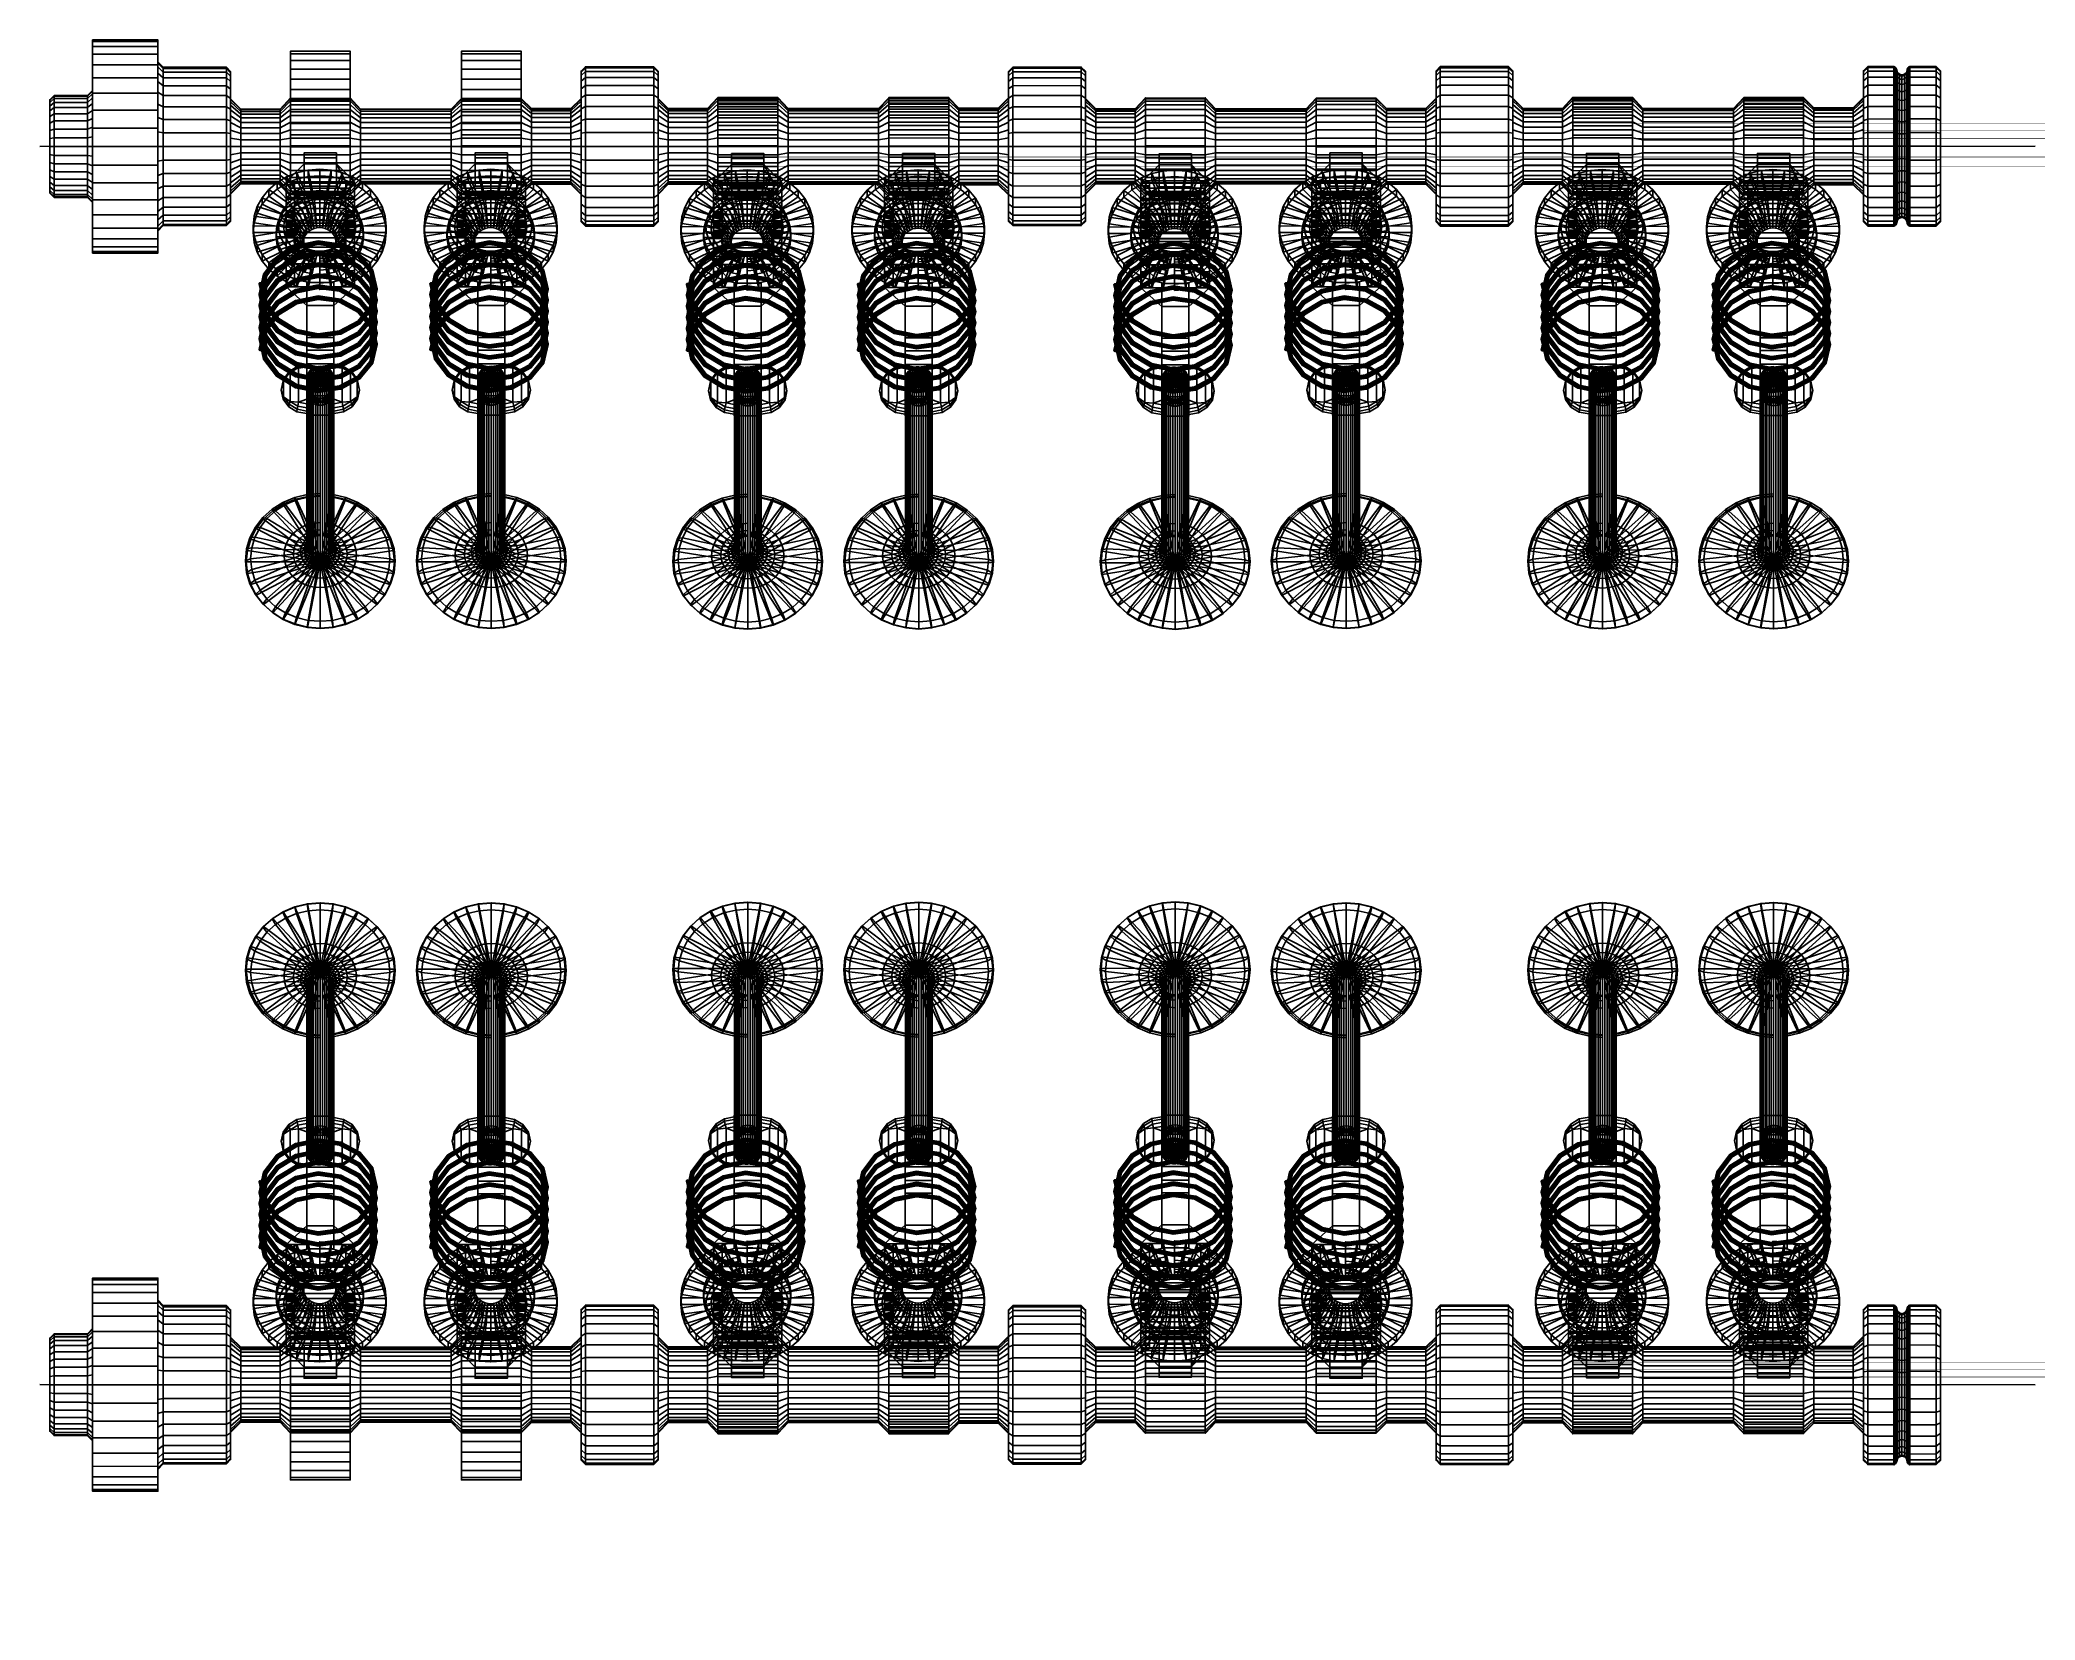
# Model space of a CAD drawing. Extents: x 12.7 to 36, y 9 to 27.5.
import ezdxf

# ---------------------------------------------------------------- set-up
doc = ezdxf.new("R2010")
doc.units = 0
doc.header["$MEASUREMENT"] = 0
doc.layers.get('0').update_dxf_attribs({"linetype": 'CONTINUOUS'})
for name, color, linetype in [('CAP', 7, 'CONTINUOUS'), ('FACE', 7, 'CONTINUOUS'), ('NEWFACE', 7, 'CONTINUOUS'), ('ROCKFACE', 1, 'CONTINUOUS'), ('ROLL', 7, 'CONTINUOUS'), ('SPRING', 7, 'CONTINUOUS'), ('VALVE', 7, 'CONTINUOUS')]:
    doc.layers.add(name, color=color, linetype=linetype)

# ---------------------------------------------------------------- blocks, each defined once
blk = doc.blocks.new('SPRING')
at = {"layer": 'SPRING'}
for points in [[(-0.503, 0.568, -6.283), (-0.279, 0.719, -6.285), (-0.279, 0.719, -6.278), (-0.504, 0.569, -6.275)], [(-0.279, 0.719, -6.278), (-0.504, 0.569, -6.275), (-0.503, 0.567, -6.268), (-0.279, 0.717, -6.27)], [(-0.277, 0.715, -6.292), (-0.5, 0.566, -6.29), (-0.503, 0.568, -6.283), (-0.279, 0.719, -6.285)], [(-0.503, 0.567, -6.268), (-0.279, 0.717, -6.27), (-0.277, 0.713, -6.264), (-0.5, 0.563, -6.262)], [(-0.495, 0.562, -6.294), (-0.275, 0.71, -6.297), (-0.277, 0.715, -6.292), (-0.5, 0.566, -6.29)], [(-0.277, 0.713, -6.264), (-0.5, 0.563, -6.262), (-0.495, 0.558, -6.258), (-0.275, 0.706, -6.26)], [(-0.272, 0.703, -6.299), (-0.49, 0.556, -6.296), (-0.495, 0.562, -6.294), (-0.275, 0.71, -6.297)], [(-0.495, 0.558, -6.258), (-0.275, 0.706, -6.26), (-0.272, 0.699, -6.259), (-0.49, 0.553, -6.257)], [(-0.484, 0.551, -6.295), (-0.269, 0.696, -6.298), (-0.272, 0.703, -6.299), (-0.49, 0.556, -6.296)], [(-0.279, 0.719, -6.285), (-0.015, 0.772, -6.296), (-0.015, 0.773, -6.289), (-0.279, 0.719, -6.278)], [(-0.015, 0.773, -6.289), (-0.279, 0.719, -6.278), (-0.279, 0.717, -6.27), (-0.015, 0.771, -6.281)], [(-0.015, 0.769, -6.303), (-0.277, 0.715, -6.292), (-0.279, 0.719, -6.285), (-0.015, 0.772, -6.296)], [(-0.279, 0.717, -6.27), (-0.015, 0.771, -6.281), (-0.015, 0.766, -6.275), (-0.277, 0.713, -6.264)], [(-0.279, 0.697, -6.036), (-0.015, 0.75, -6.047), (-0.015, 0.751, -6.04), (-0.279, 0.697, -6.029)], [(-0.015, 0.751, -6.04), (-0.279, 0.697, -6.029), (-0.279, 0.695, -6.021), (-0.015, 0.749, -6.032)], [(-0.015, 0.747, -6.054), (-0.277, 0.693, -6.043), (-0.279, 0.697, -6.036), (-0.015, 0.75, -6.047)], [(-0.279, 0.695, -6.021), (-0.015, 0.749, -6.032), (-0.015, 0.744, -6.026), (-0.277, 0.691, -6.015)], [(-0.279, 0.675, -5.787), (-0.015, 0.728, -5.798), (-0.015, 0.729, -5.79), (-0.279, 0.675, -5.78)], [(-0.015, 0.729, -5.79), (-0.279, 0.675, -5.78), (-0.279, 0.673, -5.772), (-0.015, 0.727, -5.783)], [(-0.015, 0.725, -5.805), (-0.277, 0.671, -5.794), (-0.279, 0.675, -5.787), (-0.015, 0.728, -5.798)], [(-0.279, 0.673, -5.772), (-0.015, 0.727, -5.783), (-0.015, 0.722, -5.777), (-0.277, 0.669, -5.766)], [(-0.279, 0.653, -5.538), (-0.015, 0.706, -5.549), (-0.015, 0.707, -5.541), (-0.279, 0.653, -5.531)], [(-0.015, 0.707, -5.541), (-0.279, 0.653, -5.531), (-0.279, 0.651, -5.523), (-0.015, 0.705, -5.534)], [(-0.015, 0.703, -5.556), (-0.277, 0.649, -5.545), (-0.279, 0.653, -5.538), (-0.015, 0.706, -5.549)], [(-0.279, 0.651, -5.523), (-0.015, 0.705, -5.534), (-0.015, 0.7, -5.528), (-0.277, 0.647, -5.517)], [(-0.275, 0.71, -6.297), (-0.015, 0.763, -6.308), (-0.015, 0.769, -6.303), (-0.277, 0.715, -6.292)], [(-0.015, 0.766, -6.275), (-0.277, 0.713, -6.264), (-0.275, 0.706, -6.26), (-0.015, 0.759, -6.271)], [(-0.275, 0.688, -6.048), (-0.015, 0.741, -6.059), (-0.015, 0.747, -6.054), (-0.277, 0.693, -6.043)], [(-0.015, 0.744, -6.026), (-0.277, 0.691, -6.015), (-0.275, 0.684, -6.011), (-0.015, 0.737, -6.022)], [(-0.275, 0.666, -5.799), (-0.015, 0.719, -5.81), (-0.015, 0.725, -5.805), (-0.277, 0.671, -5.794)], [(-0.015, 0.722, -5.777), (-0.277, 0.669, -5.766), (-0.275, 0.662, -5.762), (-0.015, 0.715, -5.773)], [(-0.275, 0.644, -5.55), (-0.015, 0.697, -5.561), (-0.015, 0.703, -5.556), (-0.277, 0.649, -5.545)], [(-0.015, 0.7, -5.528), (-0.277, 0.647, -5.517), (-0.275, 0.64, -5.513), (-0.015, 0.693, -5.524)], [(-0.015, 0.755, -6.31), (-0.272, 0.703, -6.299), (-0.275, 0.71, -6.297), (-0.015, 0.763, -6.308)], [(-0.275, 0.706, -6.26), (-0.015, 0.759, -6.271), (-0.015, 0.752, -6.27), (-0.272, 0.699, -6.259)], [(-0.015, 0.733, -6.061), (-0.272, 0.681, -6.05), (-0.275, 0.688, -6.048), (-0.015, 0.741, -6.059)], [(-0.275, 0.684, -6.011), (-0.015, 0.737, -6.022), (-0.015, 0.73, -6.021), (-0.272, 0.677, -6.01)], [(-0.015, 0.711, -5.812), (-0.272, 0.659, -5.801), (-0.275, 0.666, -5.799), (-0.015, 0.719, -5.81)], [(-0.275, 0.662, -5.762), (-0.015, 0.715, -5.773), (-0.015, 0.708, -5.772), (-0.272, 0.655, -5.761)], [(-0.269, 0.696, -6.298), (-0.015, 0.747, -6.309), (-0.015, 0.755, -6.31), (-0.272, 0.703, -6.299)], [(-0.015, 0.752, -6.27), (-0.272, 0.699, -6.259), (-0.269, 0.692, -6.261), (-0.015, 0.744, -6.273)], [(-0.269, 0.674, -6.049), (-0.015, 0.725, -6.06), (-0.015, 0.733, -6.061), (-0.272, 0.681, -6.05)], [(-0.015, 0.73, -6.021), (-0.272, 0.677, -6.01), (-0.269, 0.67, -6.012), (-0.015, 0.722, -6.024)], [(-0.269, 0.652, -5.8), (-0.015, 0.703, -5.811), (-0.015, 0.711, -5.812), (-0.272, 0.659, -5.801)], [(-0.015, 0.708, -5.772), (-0.272, 0.655, -5.761), (-0.269, 0.648, -5.763), (-0.015, 0.7, -5.775)], [(-0.015, 0.741, -6.306), (-0.266, 0.689, -6.294), (-0.269, 0.696, -6.298), (-0.015, 0.747, -6.309)], [(-0.269, 0.692, -6.261), (-0.015, 0.744, -6.273), (-0.015, 0.738, -6.277), (-0.266, 0.687, -6.266)], [(-0.015, 0.719, -6.057), (-0.266, 0.667, -6.045), (-0.269, 0.674, -6.049), (-0.015, 0.725, -6.06)], [(-0.269, 0.67, -6.012), (-0.015, 0.722, -6.024), (-0.015, 0.716, -6.028), (-0.266, 0.665, -6.017)], [(-0.015, 0.697, -5.808), (-0.266, 0.645, -5.796), (-0.269, 0.652, -5.8), (-0.015, 0.703, -5.811)], [(-0.265, 0.685, -6.288), (-0.015, 0.736, -6.3), (-0.015, 0.741, -6.306), (-0.266, 0.689, -6.294)], [(-0.015, 0.738, -6.277), (-0.266, 0.687, -6.266), (-0.265, 0.683, -6.273), (-0.015, 0.734, -6.284)], [(-0.265, 0.663, -6.039), (-0.015, 0.714, -6.051), (-0.015, 0.719, -6.057), (-0.266, 0.667, -6.045)], [(-0.015, 0.716, -6.028), (-0.266, 0.665, -6.017), (-0.265, 0.661, -6.024), (-0.015, 0.712, -6.035)], [(-0.015, 0.733, -6.292), (-0.264, 0.683, -6.281), (-0.265, 0.685, -6.288), (-0.015, 0.736, -6.3)], [(-0.265, 0.683, -6.273), (-0.015, 0.734, -6.284), (-0.015, 0.733, -6.292), (-0.264, 0.683, -6.281)], [(-0.015, 0.711, -6.043), (-0.264, 0.661, -6.032), (-0.265, 0.663, -6.039), (-0.015, 0.714, -6.051)], [(-0.265, 0.661, -6.024), (-0.015, 0.712, -6.035), (-0.015, 0.711, -6.043), (-0.264, 0.661, -6.032)], [(-0.015, 0.772, -6.296), (0.25, 0.721, -6.316), (0.25, 0.722, -6.309), (-0.015, 0.773, -6.289)], [(0.25, 0.722, -6.309), (-0.015, 0.773, -6.289), (-0.015, 0.771, -6.281), (0.25, 0.72, -6.301)], [(0.248, 0.718, -6.323), (-0.015, 0.769, -6.303), (-0.015, 0.772, -6.296), (0.25, 0.721, -6.316)], [(-0.015, 0.771, -6.281), (0.25, 0.72, -6.301), (0.248, 0.716, -6.295), (-0.015, 0.766, -6.275)], [(-0.015, 0.763, -6.308), (0.246, 0.712, -6.328), (0.248, 0.718, -6.323), (-0.015, 0.769, -6.303)], [(0.248, 0.716, -6.295), (-0.015, 0.766, -6.275), (-0.015, 0.759, -6.271), (0.246, 0.709, -6.291)], [(0.243, 0.706, -6.33), (-0.015, 0.755, -6.31), (-0.015, 0.763, -6.308), (0.246, 0.712, -6.328)], [(-0.015, 0.759, -6.271), (0.246, 0.709, -6.291), (0.243, 0.702, -6.29), (-0.015, 0.752, -6.27)], [(-0.015, 0.747, -6.309), (0.24, 0.698, -6.329), (0.243, 0.706, -6.33), (-0.015, 0.755, -6.31)], [(0.243, 0.702, -6.29), (-0.015, 0.752, -6.27), (-0.015, 0.744, -6.273), (0.24, 0.695, -6.293)], [(-0.015, 0.75, -6.047), (0.25, 0.699, -6.067), (0.25, 0.7, -6.06), (-0.015, 0.751, -6.04)], [(0.25, 0.7, -6.06), (-0.015, 0.751, -6.04), (-0.015, 0.749, -6.032), (0.25, 0.698, -6.052)], [(0.248, 0.696, -6.074), (-0.015, 0.747, -6.054), (-0.015, 0.75, -6.047), (0.25, 0.699, -6.067)], [(-0.015, 0.749, -6.032), (0.25, 0.698, -6.052), (0.248, 0.694, -6.046), (-0.015, 0.744, -6.026)], [(-0.015, 0.741, -6.059), (0.246, 0.69, -6.079), (0.248, 0.696, -6.074), (-0.015, 0.747, -6.054)], [(0.237, 0.692, -6.326), (-0.015, 0.741, -6.306), (-0.015, 0.747, -6.309), (0.24, 0.698, -6.329)], [(0.248, 0.694, -6.046), (-0.015, 0.744, -6.026), (-0.015, 0.737, -6.022), (0.246, 0.687, -6.042)], [(-0.015, 0.744, -6.273), (0.24, 0.695, -6.293), (0.237, 0.69, -6.297), (-0.015, 0.738, -6.277)], [(0.243, 0.684, -6.081), (-0.015, 0.733, -6.061), (-0.015, 0.741, -6.059), (0.246, 0.69, -6.079)], [(-0.015, 0.736, -6.3), (0.236, 0.687, -6.319), (0.237, 0.692, -6.326), (-0.015, 0.741, -6.306)], [(0.237, 0.69, -6.297), (-0.015, 0.738, -6.277), (-0.015, 0.734, -6.284), (0.236, 0.686, -6.304)], [(-0.015, 0.737, -6.022), (0.246, 0.687, -6.042), (0.243, 0.68, -6.041), (-0.015, 0.73, -6.021)], [(0.235, 0.685, -6.312), (-0.015, 0.733, -6.292), (-0.015, 0.736, -6.3), (0.236, 0.687, -6.319)], [(-0.015, 0.734, -6.284), (0.236, 0.686, -6.304), (0.235, 0.685, -6.312), (-0.015, 0.733, -6.292)], [(-0.015, 0.725, -6.06), (0.24, 0.676, -6.08), (0.243, 0.684, -6.081), (-0.015, 0.733, -6.061)], [(0.243, 0.68, -6.041), (-0.015, 0.73, -6.021), (-0.015, 0.722, -6.024), (0.24, 0.673, -6.044)], [(-0.015, 0.728, -5.798), (0.25, 0.677, -5.818), (0.25, 0.678, -5.811), (-0.015, 0.729, -5.79)], [(0.25, 0.678, -5.811), (-0.015, 0.729, -5.79), (-0.015, 0.727, -5.783), (0.25, 0.676, -5.803)], [(0.248, 0.674, -5.825), (-0.015, 0.725, -5.805), (-0.015, 0.728, -5.798), (0.25, 0.677, -5.818)], [(-0.015, 0.727, -5.783), (0.25, 0.676, -5.803), (0.248, 0.672, -5.797), (-0.015, 0.722, -5.777)], [(-0.015, 0.719, -5.81), (0.246, 0.668, -5.83), (0.248, 0.674, -5.825), (-0.015, 0.725, -5.805)], [(0.237, 0.67, -6.077), (-0.015, 0.719, -6.057), (-0.015, 0.725, -6.06), (0.24, 0.676, -6.08)], [(0.248, 0.672, -5.797), (-0.015, 0.722, -5.777), (-0.015, 0.715, -5.773), (0.246, 0.665, -5.793)], [(-0.015, 0.722, -6.024), (0.24, 0.673, -6.044), (0.237, 0.668, -6.048), (-0.015, 0.716, -6.028)], [(0.243, 0.662, -5.832), (-0.015, 0.711, -5.812), (-0.015, 0.719, -5.81), (0.246, 0.668, -5.83)], [(-0.015, 0.714, -6.051), (0.236, 0.665, -6.07), (0.237, 0.67, -6.077), (-0.015, 0.719, -6.057)], [(0.237, 0.668, -6.048), (-0.015, 0.716, -6.028), (-0.015, 0.712, -6.035), (0.236, 0.664, -6.055)], [(-0.015, 0.715, -5.773), (0.246, 0.665, -5.793), (0.243, 0.658, -5.792), (-0.015, 0.708, -5.772)], [(0.235, 0.663, -6.063), (-0.015, 0.711, -6.043), (-0.015, 0.714, -6.051), (0.236, 0.665, -6.07)], [(-0.015, 0.712, -6.035), (0.236, 0.664, -6.055), (0.235, 0.663, -6.063), (-0.015, 0.711, -6.043)], [(-0.015, 0.703, -5.811), (0.24, 0.654, -5.831), (0.243, 0.662, -5.832), (-0.015, 0.711, -5.812)], [(0.243, 0.658, -5.792), (-0.015, 0.708, -5.772), (-0.015, 0.7, -5.775), (0.24, 0.651, -5.795)], [(-0.015, 0.706, -5.549), (0.25, 0.655, -5.569), (0.25, 0.656, -5.562), (-0.015, 0.707, -5.541)], [(0.25, 0.656, -5.562), (-0.015, 0.707, -5.541), (-0.015, 0.705, -5.534), (0.25, 0.654, -5.554)], [(0.248, 0.652, -5.576), (-0.015, 0.703, -5.556), (-0.015, 0.706, -5.549), (0.25, 0.655, -5.569)], [(-0.015, 0.705, -5.534), (0.25, 0.654, -5.554), (0.248, 0.65, -5.548), (-0.015, 0.7, -5.528)], [(-0.015, 0.697, -5.561), (0.246, 0.646, -5.581), (0.248, 0.652, -5.576), (-0.015, 0.703, -5.556)], [(0.237, 0.648, -5.828), (-0.015, 0.697, -5.808), (-0.015, 0.703, -5.811), (0.24, 0.654, -5.831)], [(0.248, 0.65, -5.548), (-0.015, 0.7, -5.528), (-0.015, 0.693, -5.524), (0.246, 0.643, -5.544)], [(0.24, 0.698, -6.329), (0.455, 0.556, -6.358), (0.461, 0.562, -6.359), (0.243, 0.706, -6.33)], [(0.461, 0.558, -6.319), (0.243, 0.702, -6.29), (0.24, 0.695, -6.293), (0.455, 0.553, -6.321)], [(0.461, 0.562, -6.359), (0.243, 0.706, -6.33), (0.246, 0.712, -6.328), (0.466, 0.567, -6.357)], [(0.246, 0.709, -6.291), (0.466, 0.564, -6.32), (0.461, 0.558, -6.319), (0.243, 0.702, -6.29)], [(0.246, 0.712, -6.328), (0.466, 0.567, -6.357), (0.471, 0.571, -6.352), (0.248, 0.718, -6.323)], [(0.471, 0.569, -6.324), (0.248, 0.716, -6.295), (0.246, 0.709, -6.291), (0.466, 0.564, -6.32)], [(0.471, 0.571, -6.352), (0.248, 0.718, -6.323), (0.25, 0.721, -6.316), (0.474, 0.574, -6.345)], [(0.25, 0.72, -6.301), (0.474, 0.572, -6.33), (0.471, 0.569, -6.324), (0.248, 0.716, -6.295)], [(0.25, 0.721, -6.316), (0.474, 0.574, -6.345), (0.475, 0.574, -6.338), (0.25, 0.722, -6.309)], [(0.475, 0.574, -6.338), (0.25, 0.722, -6.309), (0.25, 0.72, -6.301), (0.474, 0.572, -6.33)], [(0.25, 0.699, -6.067), (0.474, 0.552, -6.096), (0.475, 0.552, -6.088), (0.25, 0.7, -6.06)], [(0.475, 0.552, -6.088), (0.25, 0.7, -6.06), (0.25, 0.698, -6.052), (0.474, 0.55, -6.081)], [(-0.653, 0.344, -6.287), (-0.503, 0.568, -6.283), (-0.504, 0.569, -6.275), (-0.654, 0.344, -6.279)], [(-0.504, 0.569, -6.275), (-0.654, 0.344, -6.279), (-0.653, 0.342, -6.272), (-0.503, 0.567, -6.268)], [(-0.653, 0.322, -6.038), (-0.503, 0.546, -6.034), (-0.504, 0.547, -6.026), (-0.654, 0.322, -6.03)], [(-0.504, 0.547, -6.026), (-0.654, 0.322, -6.03), (-0.653, 0.32, -6.023), (-0.503, 0.545, -6.019)], [(-0.653, 0.3, -5.789), (-0.503, 0.524, -5.785), (-0.504, 0.525, -5.777), (-0.654, 0.3, -5.781)], [(-0.504, 0.525, -5.777), (-0.654, 0.3, -5.781), (-0.653, 0.298, -5.774), (-0.503, 0.523, -5.77)], [(-0.653, 0.278, -5.54), (-0.503, 0.502, -5.536), (-0.504, 0.503, -5.528), (-0.654, 0.278, -5.532)], [(-0.504, 0.503, -5.528), (-0.654, 0.278, -5.532), (-0.653, 0.276, -5.525), (-0.503, 0.501, -5.521)], [(-0.653, 0.256, -5.291), (-0.503, 0.48, -5.287), (-0.504, 0.481, -5.279), (-0.654, 0.256, -5.283)], [(-0.504, 0.481, -5.279), (-0.654, 0.256, -5.283), (-0.653, 0.254, -5.276), (-0.503, 0.479, -5.272)], [(-0.5, 0.566, -6.29), (-0.648, 0.343, -6.294), (-0.653, 0.344, -6.287), (-0.503, 0.568, -6.283)], [(-0.653, 0.342, -6.272), (-0.503, 0.567, -6.268), (-0.5, 0.563, -6.262), (-0.648, 0.34, -6.266)], [(-0.5, 0.544, -6.041), (-0.648, 0.321, -6.045), (-0.653, 0.322, -6.038), (-0.503, 0.546, -6.034)], [(-0.653, 0.32, -6.023), (-0.503, 0.545, -6.019), (-0.5, 0.541, -6.013), (-0.648, 0.318, -6.017)], [(-0.5, 0.522, -5.792), (-0.648, 0.299, -5.796), (-0.653, 0.3, -5.789), (-0.503, 0.524, -5.785)], [(-0.653, 0.298, -5.774), (-0.503, 0.523, -5.77), (-0.5, 0.519, -5.763), (-0.648, 0.296, -5.767)], [(-0.5, 0.5, -5.543), (-0.648, 0.277, -5.547), (-0.653, 0.278, -5.54), (-0.503, 0.502, -5.536)], [(-0.653, 0.276, -5.525), (-0.503, 0.501, -5.521), (-0.5, 0.497, -5.514), (-0.648, 0.274, -5.518)], [(-0.5, 0.478, -5.294), (-0.648, 0.255, -5.298), (-0.653, 0.256, -5.291), (-0.503, 0.48, -5.287)], [(-0.653, 0.254, -5.276), (-0.503, 0.479, -5.272), (-0.5, 0.475, -5.265), (-0.648, 0.252, -5.269)], [(-0.643, 0.341, -6.298), (-0.495, 0.562, -6.294), (-0.5, 0.566, -6.29), (-0.648, 0.343, -6.294)], [(-0.5, 0.563, -6.262), (-0.648, 0.34, -6.266), (-0.643, 0.337, -6.261), (-0.495, 0.558, -6.258)], [(-0.643, 0.319, -6.049), (-0.495, 0.54, -6.045), (-0.5, 0.544, -6.041), (-0.648, 0.321, -6.045)], [(-0.5, 0.541, -6.013), (-0.648, 0.318, -6.017), (-0.643, 0.315, -6.012), (-0.495, 0.536, -6.009)], [(-0.643, 0.297, -5.8), (-0.495, 0.518, -5.796), (-0.5, 0.522, -5.792), (-0.648, 0.299, -5.796)], [(-0.5, 0.519, -5.763), (-0.648, 0.296, -5.767), (-0.643, 0.293, -5.763), (-0.495, 0.514, -5.76)], [(-0.643, 0.275, -5.551), (-0.495, 0.496, -5.547), (-0.5, 0.5, -5.543), (-0.648, 0.277, -5.547)], [(-0.5, 0.497, -5.514), (-0.648, 0.274, -5.518), (-0.643, 0.271, -5.514), (-0.495, 0.492, -5.511)], [(-0.643, 0.253, -5.302), (-0.495, 0.474, -5.298), (-0.5, 0.478, -5.294), (-0.648, 0.255, -5.298)], [(-0.5, 0.475, -5.265), (-0.648, 0.252, -5.269), (-0.643, 0.249, -5.265), (-0.495, 0.47, -5.261)], [(-0.49, 0.556, -6.296), (-0.635, 0.338, -6.3), (-0.643, 0.341, -6.298), (-0.495, 0.562, -6.294)], [(-0.643, 0.337, -6.261), (-0.495, 0.558, -6.258), (-0.49, 0.553, -6.257), (-0.635, 0.334, -6.26)], [(-0.49, 0.534, -6.047), (-0.635, 0.316, -6.051), (-0.643, 0.319, -6.049), (-0.495, 0.54, -6.045)], [(-0.643, 0.315, -6.012), (-0.495, 0.536, -6.009), (-0.49, 0.531, -6.008), (-0.635, 0.312, -6.011)], [(-0.49, 0.512, -5.798), (-0.635, 0.294, -5.802), (-0.643, 0.297, -5.8), (-0.495, 0.518, -5.796)], [(-0.643, 0.293, -5.763), (-0.495, 0.514, -5.76), (-0.49, 0.509, -5.759), (-0.635, 0.29, -5.762)], [(-0.49, 0.49, -5.549), (-0.635, 0.272, -5.553), (-0.643, 0.275, -5.551), (-0.495, 0.496, -5.547)], [(-0.643, 0.271, -5.514), (-0.495, 0.492, -5.511), (-0.49, 0.487, -5.509), (-0.635, 0.268, -5.513)], [(-0.49, 0.468, -5.3), (-0.635, 0.25, -5.304), (-0.643, 0.253, -5.302), (-0.495, 0.474, -5.298)], [(-0.643, 0.249, -5.265), (-0.495, 0.47, -5.261), (-0.49, 0.465, -5.26), (-0.635, 0.246, -5.264)], [(-0.628, 0.335, -6.299), (-0.484, 0.551, -6.295), (-0.49, 0.556, -6.296), (-0.635, 0.338, -6.3)], [(-0.49, 0.553, -6.257), (-0.635, 0.334, -6.26), (-0.628, 0.331, -6.262), (-0.484, 0.548, -6.259)], [(-0.628, 0.313, -6.05), (-0.484, 0.529, -6.046), (-0.49, 0.534, -6.047), (-0.635, 0.316, -6.051)], [(-0.49, 0.531, -6.008), (-0.635, 0.312, -6.011), (-0.628, 0.309, -6.013), (-0.484, 0.526, -6.01)], [(-0.628, 0.291, -5.801), (-0.484, 0.507, -5.797), (-0.49, 0.512, -5.798), (-0.635, 0.294, -5.802)], [(-0.49, 0.509, -5.759), (-0.635, 0.29, -5.762), (-0.628, 0.287, -5.764), (-0.484, 0.504, -5.761)], [(-0.628, 0.269, -5.552), (-0.484, 0.485, -5.548), (-0.49, 0.49, -5.549), (-0.635, 0.272, -5.553)], [(-0.49, 0.487, -5.509), (-0.635, 0.268, -5.513), (-0.628, 0.265, -5.515), (-0.484, 0.482, -5.511)], [(-0.628, 0.247, -5.303), (-0.484, 0.463, -5.299), (-0.49, 0.468, -5.3), (-0.635, 0.25, -5.304)], [(-0.48, 0.546, -6.291), (-0.622, 0.332, -6.295), (-0.628, 0.335, -6.299), (-0.484, 0.551, -6.295)], [(-0.628, 0.331, -6.262), (-0.484, 0.548, -6.259), (-0.48, 0.543, -6.263), (-0.622, 0.329, -6.267)], [(-0.48, 0.524, -6.042), (-0.622, 0.31, -6.046), (-0.628, 0.313, -6.05), (-0.484, 0.529, -6.046)], [(-0.628, 0.309, -6.013), (-0.484, 0.526, -6.01), (-0.48, 0.521, -6.014), (-0.622, 0.307, -6.017)], [(-0.48, 0.502, -5.793), (-0.622, 0.288, -5.797), (-0.628, 0.291, -5.801), (-0.484, 0.507, -5.797)], [(-0.628, 0.287, -5.764), (-0.484, 0.504, -5.761), (-0.48, 0.499, -5.765), (-0.622, 0.285, -5.768)], [(-0.48, 0.48, -5.544), (-0.622, 0.266, -5.548), (-0.628, 0.269, -5.552), (-0.484, 0.485, -5.548)], [(-0.628, 0.265, -5.515), (-0.484, 0.482, -5.511), (-0.48, 0.477, -5.516), (-0.622, 0.263, -5.519)], [(-0.618, 0.33, -6.288), (-0.477, 0.542, -6.285), (-0.48, 0.546, -6.291), (-0.622, 0.332, -6.295)], [(-0.48, 0.543, -6.263), (-0.622, 0.329, -6.267), (-0.618, 0.328, -6.273), (-0.477, 0.541, -6.27)], [(-0.618, 0.308, -6.039), (-0.477, 0.52, -6.036), (-0.48, 0.524, -6.042), (-0.622, 0.31, -6.046)], [(-0.48, 0.521, -6.014), (-0.622, 0.307, -6.017), (-0.618, 0.306, -6.024), (-0.477, 0.519, -6.021)], [(-0.618, 0.286, -5.79), (-0.477, 0.498, -5.787), (-0.48, 0.502, -5.793), (-0.622, 0.288, -5.797)], [(-0.48, 0.499, -5.765), (-0.622, 0.285, -5.768), (-0.618, 0.284, -5.775), (-0.477, 0.497, -5.772)], [(-0.618, 0.264, -5.541), (-0.477, 0.476, -5.538), (-0.48, 0.48, -5.544), (-0.622, 0.266, -5.548)], [(-0.48, 0.477, -5.516), (-0.622, 0.263, -5.519), (-0.618, 0.262, -5.526), (-0.477, 0.475, -5.523)], [(-0.476, 0.54, -6.278), (-0.617, 0.328, -6.281), (-0.618, 0.33, -6.288), (-0.477, 0.542, -6.285)], [(-0.618, 0.328, -6.273), (-0.477, 0.541, -6.27), (-0.476, 0.54, -6.278), (-0.617, 0.328, -6.281)], [(-0.476, 0.518, -6.029), (-0.617, 0.306, -6.032), (-0.618, 0.308, -6.039), (-0.477, 0.52, -6.036)], [(-0.618, 0.306, -6.024), (-0.477, 0.519, -6.021), (-0.476, 0.518, -6.029), (-0.617, 0.306, -6.032)], [(-0.476, 0.496, -5.78), (-0.617, 0.284, -5.783), (-0.618, 0.286, -5.79), (-0.477, 0.498, -5.787)], [(-0.618, 0.284, -5.775), (-0.477, 0.497, -5.772), (-0.476, 0.496, -5.78), (-0.617, 0.284, -5.783)], [(-0.476, 0.474, -5.531), (-0.617, 0.262, -5.534), (-0.618, 0.264, -5.541), (-0.477, 0.476, -5.538)], [(-0.618, 0.262, -5.526), (-0.477, 0.475, -5.523), (-0.476, 0.474, -5.531), (-0.617, 0.262, -5.534)], [(-0.503, 0.546, -6.034), (-0.279, 0.697, -6.036), (-0.279, 0.697, -6.029), (-0.504, 0.547, -6.026)], [(-0.279, 0.697, -6.029), (-0.504, 0.547, -6.026), (-0.503, 0.545, -6.019), (-0.279, 0.695, -6.021)], [(-0.503, 0.524, -5.785), (-0.279, 0.675, -5.787), (-0.279, 0.675, -5.78), (-0.504, 0.525, -5.777)], [(-0.279, 0.675, -5.78), (-0.504, 0.525, -5.777), (-0.503, 0.523, -5.77), (-0.279, 0.673, -5.772)], [(-0.503, 0.502, -5.536), (-0.279, 0.653, -5.538), (-0.279, 0.653, -5.531), (-0.504, 0.503, -5.528)], [(-0.279, 0.653, -5.531), (-0.504, 0.503, -5.528), (-0.503, 0.501, -5.521), (-0.279, 0.651, -5.523)], [(-0.503, 0.48, -5.287), (-0.279, 0.631, -5.289), (-0.279, 0.631, -5.281), (-0.504, 0.481, -5.279)], [(-0.279, 0.631, -5.281), (-0.504, 0.481, -5.279), (-0.503, 0.479, -5.272), (-0.279, 0.629, -5.274)], [(-0.503, 0.458, -5.038), (-0.279, 0.609, -5.04), (-0.279, 0.609, -5.032), (-0.504, 0.459, -5.03)], [(-0.279, 0.609, -5.032), (-0.504, 0.459, -5.03), (-0.503, 0.457, -5.023), (-0.279, 0.607, -5.025)], [(-0.277, 0.693, -6.043), (-0.5, 0.544, -6.041), (-0.503, 0.546, -6.034), (-0.279, 0.697, -6.036)], [(-0.503, 0.545, -6.019), (-0.279, 0.695, -6.021), (-0.277, 0.691, -6.015), (-0.5, 0.541, -6.013)], [(-0.277, 0.671, -5.794), (-0.5, 0.522, -5.792), (-0.503, 0.524, -5.785), (-0.279, 0.675, -5.787)], [(-0.503, 0.523, -5.77), (-0.279, 0.673, -5.772), (-0.277, 0.669, -5.766), (-0.5, 0.519, -5.763)], [(-0.277, 0.649, -5.545), (-0.5, 0.5, -5.543), (-0.503, 0.502, -5.536), (-0.279, 0.653, -5.538)], [(-0.503, 0.501, -5.521), (-0.279, 0.651, -5.523), (-0.277, 0.647, -5.517), (-0.5, 0.497, -5.514)], [(-0.277, 0.627, -5.296), (-0.5, 0.478, -5.294), (-0.503, 0.48, -5.287), (-0.279, 0.631, -5.289)], [(-0.503, 0.479, -5.272), (-0.279, 0.629, -5.274), (-0.277, 0.625, -5.268), (-0.5, 0.475, -5.265)], [(-0.277, 0.605, -5.047), (-0.5, 0.456, -5.045), (-0.503, 0.458, -5.038), (-0.279, 0.609, -5.04)], [(-0.503, 0.457, -5.023), (-0.279, 0.607, -5.025), (-0.277, 0.603, -5.019), (-0.5, 0.453, -5.016)], [(-0.495, 0.54, -6.045), (-0.275, 0.688, -6.048), (-0.277, 0.693, -6.043), (-0.5, 0.544, -6.041)], [(-0.277, 0.691, -6.015), (-0.5, 0.541, -6.013), (-0.495, 0.536, -6.009), (-0.275, 0.684, -6.011)], [(-0.495, 0.518, -5.796), (-0.275, 0.666, -5.799), (-0.277, 0.671, -5.794), (-0.5, 0.522, -5.792)], [(-0.277, 0.669, -5.766), (-0.5, 0.519, -5.763), (-0.495, 0.514, -5.76), (-0.275, 0.662, -5.762)], [(-0.495, 0.496, -5.547), (-0.275, 0.644, -5.55), (-0.277, 0.649, -5.545), (-0.5, 0.5, -5.543)], [(-0.277, 0.647, -5.517), (-0.5, 0.497, -5.514), (-0.495, 0.492, -5.511), (-0.275, 0.64, -5.513)], [(-0.495, 0.474, -5.298), (-0.275, 0.622, -5.301), (-0.277, 0.627, -5.296), (-0.5, 0.478, -5.294)], [(-0.277, 0.625, -5.268), (-0.5, 0.475, -5.265), (-0.495, 0.47, -5.261), (-0.275, 0.618, -5.264)], [(-0.495, 0.452, -5.049), (-0.275, 0.6, -5.052), (-0.277, 0.605, -5.047), (-0.5, 0.456, -5.045)], [(-0.277, 0.603, -5.019), (-0.5, 0.453, -5.016), (-0.495, 0.448, -5.012), (-0.275, 0.596, -5.015)], [(-0.272, 0.681, -6.05), (-0.49, 0.534, -6.047), (-0.495, 0.54, -6.045), (-0.275, 0.688, -6.048)], [(-0.495, 0.536, -6.009), (-0.275, 0.684, -6.011), (-0.272, 0.677, -6.01), (-0.49, 0.531, -6.008)], [(-0.272, 0.659, -5.801), (-0.49, 0.512, -5.798), (-0.495, 0.518, -5.796), (-0.275, 0.666, -5.799)], [(-0.495, 0.514, -5.76), (-0.275, 0.662, -5.762), (-0.272, 0.655, -5.761), (-0.49, 0.509, -5.759)], [(-0.272, 0.637, -5.552), (-0.49, 0.49, -5.549), (-0.495, 0.496, -5.547), (-0.275, 0.644, -5.55)], [(-0.495, 0.492, -5.511), (-0.275, 0.64, -5.513), (-0.272, 0.633, -5.512), (-0.49, 0.487, -5.509)], [(-0.272, 0.615, -5.303), (-0.49, 0.468, -5.3), (-0.495, 0.474, -5.298), (-0.275, 0.622, -5.301)], [(-0.495, 0.47, -5.261), (-0.275, 0.618, -5.264), (-0.272, 0.611, -5.263), (-0.49, 0.465, -5.26)], [(-0.272, 0.593, -5.054), (-0.49, 0.446, -5.051), (-0.495, 0.452, -5.049), (-0.275, 0.6, -5.052)], [(-0.495, 0.448, -5.012), (-0.275, 0.596, -5.015), (-0.272, 0.589, -5.014), (-0.49, 0.443, -5.011)], [(-0.272, 0.699, -6.259), (-0.49, 0.553, -6.257), (-0.484, 0.548, -6.259), (-0.269, 0.692, -6.261)], [(-0.484, 0.529, -6.046), (-0.269, 0.674, -6.049), (-0.272, 0.681, -6.05), (-0.49, 0.534, -6.047)], [(-0.272, 0.677, -6.01), (-0.49, 0.531, -6.008), (-0.484, 0.526, -6.01), (-0.269, 0.67, -6.012)], [(-0.484, 0.507, -5.797), (-0.269, 0.652, -5.8), (-0.272, 0.659, -5.801), (-0.49, 0.512, -5.798)], [(-0.272, 0.655, -5.761), (-0.49, 0.509, -5.759), (-0.484, 0.504, -5.761), (-0.269, 0.648, -5.763)], [(-0.484, 0.485, -5.548), (-0.269, 0.63, -5.551), (-0.272, 0.637, -5.552), (-0.49, 0.49, -5.549)], [(-0.272, 0.633, -5.512), (-0.49, 0.487, -5.509), (-0.484, 0.482, -5.511), (-0.269, 0.626, -5.514)], [(-0.484, 0.463, -5.299), (-0.269, 0.608, -5.302), (-0.272, 0.615, -5.303), (-0.49, 0.468, -5.3)], [(-0.272, 0.611, -5.263), (-0.49, 0.465, -5.26), (-0.484, 0.46, -5.262), (-0.269, 0.604, -5.265)], [(-0.484, 0.441, -5.05), (-0.269, 0.586, -5.053), (-0.272, 0.593, -5.054), (-0.49, 0.446, -5.051)], [(-0.272, 0.589, -5.014), (-0.49, 0.443, -5.011), (-0.484, 0.438, -5.013), (-0.269, 0.582, -5.016)], [(-0.266, 0.689, -6.294), (-0.48, 0.546, -6.291), (-0.484, 0.551, -6.295), (-0.269, 0.696, -6.298)], [(-0.484, 0.548, -6.259), (-0.269, 0.692, -6.261), (-0.266, 0.687, -6.266), (-0.48, 0.543, -6.263)], [(-0.266, 0.667, -6.045), (-0.48, 0.524, -6.042), (-0.484, 0.529, -6.046), (-0.269, 0.674, -6.049)], [(-0.484, 0.526, -6.01), (-0.269, 0.67, -6.012), (-0.266, 0.665, -6.017), (-0.48, 0.521, -6.014)], [(-0.266, 0.645, -5.796), (-0.48, 0.502, -5.793), (-0.484, 0.507, -5.797), (-0.269, 0.652, -5.8)], [(-0.484, 0.504, -5.761), (-0.269, 0.648, -5.763), (-0.266, 0.643, -5.768), (-0.48, 0.499, -5.765)], [(-0.266, 0.623, -5.547), (-0.48, 0.48, -5.544), (-0.484, 0.485, -5.548), (-0.269, 0.63, -5.551)], [(-0.484, 0.482, -5.511), (-0.269, 0.626, -5.514), (-0.266, 0.621, -5.519), (-0.48, 0.477, -5.516)], [(-0.266, 0.601, -5.298), (-0.48, 0.458, -5.295), (-0.484, 0.463, -5.299), (-0.269, 0.608, -5.302)], [(-0.484, 0.46, -5.262), (-0.269, 0.604, -5.265), (-0.266, 0.599, -5.27), (-0.48, 0.455, -5.267)], [(-0.266, 0.579, -5.049), (-0.48, 0.436, -5.046), (-0.484, 0.441, -5.05), (-0.269, 0.586, -5.053)], [(-0.484, 0.438, -5.013), (-0.269, 0.582, -5.016), (-0.266, 0.577, -5.021), (-0.48, 0.433, -5.018)], [(-0.477, 0.542, -6.285), (-0.265, 0.685, -6.288), (-0.266, 0.689, -6.294), (-0.48, 0.546, -6.291)], [(-0.266, 0.687, -6.266), (-0.48, 0.543, -6.263), (-0.477, 0.541, -6.27), (-0.265, 0.683, -6.273)], [(-0.477, 0.52, -6.036), (-0.265, 0.663, -6.039), (-0.266, 0.667, -6.045), (-0.48, 0.524, -6.042)], [(-0.266, 0.665, -6.017), (-0.48, 0.521, -6.014), (-0.477, 0.519, -6.021), (-0.265, 0.661, -6.024)], [(-0.477, 0.498, -5.787), (-0.265, 0.641, -5.79), (-0.266, 0.645, -5.796), (-0.48, 0.502, -5.793)], [(-0.266, 0.643, -5.768), (-0.48, 0.499, -5.765), (-0.477, 0.497, -5.772), (-0.265, 0.639, -5.775)], [(-0.477, 0.476, -5.538), (-0.265, 0.619, -5.541), (-0.266, 0.623, -5.547), (-0.48, 0.48, -5.544)], [(-0.266, 0.621, -5.519), (-0.48, 0.477, -5.516), (-0.477, 0.475, -5.523), (-0.265, 0.617, -5.526)], [(-0.477, 0.454, -5.289), (-0.265, 0.597, -5.292), (-0.266, 0.601, -5.298), (-0.48, 0.458, -5.295)], [(-0.266, 0.599, -5.27), (-0.48, 0.455, -5.267), (-0.477, 0.453, -5.274), (-0.265, 0.595, -5.277)], [(-0.477, 0.432, -5.04), (-0.265, 0.575, -5.043), (-0.266, 0.579, -5.049), (-0.48, 0.436, -5.046)], [(-0.266, 0.577, -5.021), (-0.48, 0.433, -5.018), (-0.477, 0.431, -5.025), (-0.265, 0.573, -5.028)], [(-0.264, 0.683, -6.281), (-0.476, 0.54, -6.278), (-0.477, 0.542, -6.285), (-0.265, 0.685, -6.288)], [(-0.477, 0.541, -6.27), (-0.265, 0.683, -6.273), (-0.264, 0.683, -6.281), (-0.476, 0.54, -6.278)], [(-0.264, 0.661, -6.032), (-0.476, 0.518, -6.029), (-0.477, 0.52, -6.036), (-0.265, 0.663, -6.039)], [(-0.477, 0.519, -6.021), (-0.265, 0.661, -6.024), (-0.264, 0.661, -6.032), (-0.476, 0.518, -6.029)], [(-0.264, 0.639, -5.783), (-0.476, 0.496, -5.78), (-0.477, 0.498, -5.787), (-0.265, 0.641, -5.79)], [(-0.477, 0.497, -5.772), (-0.265, 0.639, -5.775), (-0.264, 0.639, -5.783), (-0.476, 0.496, -5.78)], [(-0.264, 0.617, -5.534), (-0.476, 0.474, -5.531), (-0.477, 0.476, -5.538), (-0.265, 0.619, -5.541)], [(-0.477, 0.475, -5.523), (-0.265, 0.617, -5.526), (-0.264, 0.617, -5.534), (-0.476, 0.474, -5.531)], [(-0.264, 0.595, -5.285), (-0.476, 0.452, -5.282), (-0.477, 0.454, -5.289), (-0.265, 0.597, -5.292)], [(-0.477, 0.453, -5.274), (-0.265, 0.595, -5.277), (-0.264, 0.595, -5.285), (-0.476, 0.452, -5.282)], [(-0.264, 0.573, -5.036), (-0.476, 0.43, -5.033), (-0.477, 0.432, -5.04), (-0.265, 0.575, -5.043)], [(-0.477, 0.431, -5.025), (-0.265, 0.573, -5.028), (-0.264, 0.573, -5.036), (-0.476, 0.43, -5.033)], [(-0.279, 0.631, -5.289), (-0.015, 0.684, -5.3), (-0.015, 0.685, -5.292), (-0.279, 0.631, -5.281)], [(-0.015, 0.685, -5.292), (-0.279, 0.631, -5.281), (-0.279, 0.629, -5.274), (-0.015, 0.683, -5.285)], [(-0.015, 0.681, -5.307), (-0.277, 0.627, -5.296), (-0.279, 0.631, -5.289), (-0.015, 0.684, -5.3)], [(-0.279, 0.629, -5.274), (-0.015, 0.683, -5.285), (-0.015, 0.678, -5.279), (-0.277, 0.625, -5.268)], [(-0.279, 0.609, -5.04), (-0.015, 0.662, -5.051), (-0.015, 0.663, -5.043), (-0.279, 0.609, -5.032)], [(-0.015, 0.663, -5.043), (-0.279, 0.609, -5.032), (-0.279, 0.607, -5.025), (-0.015, 0.661, -5.036)], [(-0.015, 0.659, -5.058), (-0.277, 0.605, -5.047), (-0.279, 0.609, -5.04), (-0.015, 0.662, -5.051)], [(-0.279, 0.607, -5.025), (-0.015, 0.661, -5.036), (-0.015, 0.656, -5.03), (-0.277, 0.603, -5.019)], [(-0.275, 0.622, -5.301), (-0.015, 0.675, -5.312), (-0.015, 0.681, -5.307), (-0.277, 0.627, -5.296)], [(-0.015, 0.678, -5.279), (-0.277, 0.625, -5.268), (-0.275, 0.618, -5.264), (-0.015, 0.671, -5.275)], [(-0.275, 0.6, -5.052), (-0.015, 0.653, -5.063), (-0.015, 0.659, -5.058), (-0.277, 0.605, -5.047)], [(-0.015, 0.656, -5.03), (-0.277, 0.603, -5.019), (-0.275, 0.596, -5.015), (-0.015, 0.649, -5.026)], [(-0.015, 0.689, -5.563), (-0.272, 0.637, -5.552), (-0.275, 0.644, -5.55), (-0.015, 0.697, -5.561)], [(-0.275, 0.64, -5.513), (-0.015, 0.693, -5.524), (-0.015, 0.686, -5.523), (-0.272, 0.633, -5.512)], [(-0.015, 0.667, -5.314), (-0.272, 0.615, -5.303), (-0.275, 0.622, -5.301), (-0.015, 0.675, -5.312)], [(-0.275, 0.618, -5.264), (-0.015, 0.671, -5.275), (-0.015, 0.664, -5.274), (-0.272, 0.611, -5.263)], [(-0.015, 0.645, -5.065), (-0.272, 0.593, -5.054), (-0.275, 0.6, -5.052), (-0.015, 0.653, -5.063)], [(-0.275, 0.596, -5.015), (-0.015, 0.649, -5.026), (-0.015, 0.642, -5.025), (-0.272, 0.589, -5.014)], [(-0.269, 0.63, -5.551), (-0.015, 0.681, -5.562), (-0.015, 0.689, -5.563), (-0.272, 0.637, -5.552)], [(-0.015, 0.686, -5.523), (-0.272, 0.633, -5.512), (-0.269, 0.626, -5.514), (-0.015, 0.678, -5.525)], [(-0.269, 0.608, -5.302), (-0.015, 0.659, -5.313), (-0.015, 0.667, -5.314), (-0.272, 0.615, -5.303)], [(-0.015, 0.664, -5.274), (-0.272, 0.611, -5.263), (-0.269, 0.604, -5.265), (-0.015, 0.656, -5.276)], [(-0.269, 0.586, -5.053), (-0.015, 0.637, -5.064), (-0.015, 0.645, -5.065), (-0.272, 0.593, -5.054)], [(-0.015, 0.642, -5.025), (-0.272, 0.589, -5.014), (-0.269, 0.582, -5.016), (-0.015, 0.634, -5.027)], [(-0.269, 0.648, -5.763), (-0.015, 0.7, -5.775), (-0.015, 0.694, -5.779), (-0.266, 0.643, -5.768)], [(-0.015, 0.675, -5.559), (-0.266, 0.623, -5.547), (-0.269, 0.63, -5.551), (-0.015, 0.681, -5.562)], [(-0.269, 0.626, -5.514), (-0.015, 0.678, -5.525), (-0.015, 0.672, -5.53), (-0.266, 0.621, -5.519)], [(-0.015, 0.653, -5.31), (-0.266, 0.601, -5.298), (-0.269, 0.608, -5.302), (-0.015, 0.659, -5.313)], [(-0.269, 0.604, -5.265), (-0.015, 0.656, -5.276), (-0.015, 0.65, -5.281), (-0.266, 0.599, -5.27)], [(-0.015, 0.631, -5.06), (-0.266, 0.579, -5.049), (-0.269, 0.586, -5.053), (-0.015, 0.637, -5.064)], [(-0.269, 0.582, -5.016), (-0.015, 0.634, -5.027), (-0.015, 0.628, -5.032), (-0.266, 0.577, -5.021)], [(-0.265, 0.641, -5.79), (-0.015, 0.692, -5.801), (-0.015, 0.697, -5.808), (-0.266, 0.645, -5.796)], [(-0.015, 0.694, -5.779), (-0.266, 0.643, -5.768), (-0.265, 0.639, -5.775), (-0.015, 0.69, -5.786)], [(-0.265, 0.619, -5.541), (-0.015, 0.67, -5.552), (-0.015, 0.675, -5.559), (-0.266, 0.623, -5.547)], [(-0.015, 0.672, -5.53), (-0.266, 0.621, -5.519), (-0.265, 0.617, -5.526), (-0.015, 0.668, -5.537)], [(-0.265, 0.597, -5.292), (-0.015, 0.648, -5.303), (-0.015, 0.653, -5.31), (-0.266, 0.601, -5.298)], [(-0.015, 0.65, -5.281), (-0.266, 0.599, -5.27), (-0.265, 0.595, -5.277), (-0.015, 0.646, -5.288)], [(-0.265, 0.575, -5.043), (-0.015, 0.626, -5.054), (-0.015, 0.631, -5.06), (-0.266, 0.579, -5.049)], [(-0.015, 0.628, -5.032), (-0.266, 0.577, -5.021), (-0.265, 0.573, -5.028), (-0.015, 0.624, -5.039)], [(-0.015, 0.689, -5.794), (-0.264, 0.639, -5.783), (-0.265, 0.641, -5.79), (-0.015, 0.692, -5.801)], [(-0.265, 0.639, -5.775), (-0.015, 0.69, -5.786), (-0.015, 0.689, -5.794), (-0.264, 0.639, -5.783)], [(-0.015, 0.667, -5.545), (-0.264, 0.617, -5.534), (-0.265, 0.619, -5.541), (-0.015, 0.67, -5.552)], [(-0.265, 0.617, -5.526), (-0.015, 0.668, -5.537), (-0.015, 0.667, -5.545), (-0.264, 0.617, -5.534)], [(-0.015, 0.645, -5.296), (-0.264, 0.595, -5.285), (-0.265, 0.597, -5.292), (-0.015, 0.648, -5.303)], [(-0.265, 0.595, -5.277), (-0.015, 0.646, -5.288), (-0.015, 0.645, -5.296), (-0.264, 0.595, -5.285)], [(-0.015, 0.623, -5.047), (-0.264, 0.573, -5.036), (-0.265, 0.575, -5.043), (-0.015, 0.626, -5.054)], [(-0.265, 0.573, -5.028), (-0.015, 0.624, -5.039), (-0.015, 0.623, -5.047), (-0.264, 0.573, -5.036)], [(-0.015, 0.7, -5.775), (0.24, 0.651, -5.795), (0.237, 0.646, -5.799), (-0.015, 0.694, -5.779)], [(0.243, 0.64, -5.583), (-0.015, 0.689, -5.563), (-0.015, 0.697, -5.561), (0.246, 0.646, -5.581)], [(-0.015, 0.692, -5.801), (0.236, 0.643, -5.821), (0.237, 0.648, -5.828), (-0.015, 0.697, -5.808)], [(0.237, 0.646, -5.799), (-0.015, 0.694, -5.779), (-0.015, 0.69, -5.786), (0.236, 0.642, -5.806)], [(-0.015, 0.693, -5.524), (0.246, 0.643, -5.544), (0.243, 0.636, -5.543), (-0.015, 0.686, -5.523)], [(0.235, 0.641, -5.814), (-0.015, 0.689, -5.794), (-0.015, 0.692, -5.801), (0.236, 0.643, -5.821)], [(-0.015, 0.69, -5.786), (0.236, 0.642, -5.806), (0.235, 0.641, -5.814), (-0.015, 0.689, -5.794)], [(-0.015, 0.681, -5.562), (0.24, 0.632, -5.582), (0.243, 0.64, -5.583), (-0.015, 0.689, -5.563)], [(0.243, 0.636, -5.543), (-0.015, 0.686, -5.523), (-0.015, 0.678, -5.525), (0.24, 0.629, -5.545)], [(-0.015, 0.684, -5.3), (0.25, 0.633, -5.32), (0.25, 0.634, -5.313), (-0.015, 0.685, -5.292)], [(0.25, 0.634, -5.313), (-0.015, 0.685, -5.292), (-0.015, 0.683, -5.285), (0.25, 0.632, -5.305)], [(0.248, 0.63, -5.327), (-0.015, 0.681, -5.307), (-0.015, 0.684, -5.3), (0.25, 0.633, -5.32)], [(-0.015, 0.683, -5.285), (0.25, 0.632, -5.305), (0.248, 0.628, -5.299), (-0.015, 0.678, -5.279)], [(-0.015, 0.675, -5.312), (0.246, 0.624, -5.332), (0.248, 0.63, -5.327), (-0.015, 0.681, -5.307)], [(0.237, 0.626, -5.579), (-0.015, 0.675, -5.559), (-0.015, 0.681, -5.562), (0.24, 0.632, -5.582)], [(0.248, 0.628, -5.299), (-0.015, 0.678, -5.279), (-0.015, 0.671, -5.275), (0.246, 0.621, -5.295)], [(-0.015, 0.678, -5.525), (0.24, 0.629, -5.545), (0.237, 0.624, -5.55), (-0.015, 0.672, -5.53)], [(0.243, 0.618, -5.334), (-0.015, 0.667, -5.314), (-0.015, 0.675, -5.312), (0.246, 0.624, -5.332)], [(-0.015, 0.67, -5.552), (0.236, 0.621, -5.572), (0.237, 0.626, -5.579), (-0.015, 0.675, -5.559)], [(0.237, 0.624, -5.55), (-0.015, 0.672, -5.53), (-0.015, 0.668, -5.537), (0.236, 0.62, -5.557)], [(-0.015, 0.671, -5.275), (0.246, 0.621, -5.295), (0.243, 0.614, -5.294), (-0.015, 0.664, -5.274)], [(0.235, 0.619, -5.565), (-0.015, 0.667, -5.545), (-0.015, 0.67, -5.552), (0.236, 0.621, -5.572)], [(-0.015, 0.668, -5.537), (0.236, 0.62, -5.557), (0.235, 0.619, -5.565), (-0.015, 0.667, -5.545)], [(-0.015, 0.659, -5.313), (0.24, 0.61, -5.333), (0.243, 0.618, -5.334), (-0.015, 0.667, -5.314)], [(0.243, 0.614, -5.294), (-0.015, 0.664, -5.274), (-0.015, 0.656, -5.276), (0.24, 0.607, -5.296)], [(-0.015, 0.662, -5.051), (0.25, 0.611, -5.071), (0.25, 0.612, -5.064), (-0.015, 0.663, -5.043)], [(0.25, 0.612, -5.064), (-0.015, 0.663, -5.043), (-0.015, 0.661, -5.036), (0.25, 0.61, -5.056)], [(0.248, 0.608, -5.078), (-0.015, 0.659, -5.058), (-0.015, 0.662, -5.051), (0.25, 0.611, -5.071)], [(-0.015, 0.661, -5.036), (0.25, 0.61, -5.056), (0.248, 0.606, -5.05), (-0.015, 0.656, -5.03)], [(-0.015, 0.653, -5.063), (0.246, 0.602, -5.083), (0.248, 0.608, -5.078), (-0.015, 0.659, -5.058)], [(0.237, 0.604, -5.329), (-0.015, 0.653, -5.31), (-0.015, 0.659, -5.313), (0.24, 0.61, -5.333)], [(0.248, 0.606, -5.05), (-0.015, 0.656, -5.03), (-0.015, 0.649, -5.026), (0.246, 0.599, -5.046)], [(-0.015, 0.656, -5.276), (0.24, 0.607, -5.296), (0.237, 0.602, -5.301), (-0.015, 0.65, -5.281)], [(0.243, 0.596, -5.085), (-0.015, 0.645, -5.065), (-0.015, 0.653, -5.063), (0.246, 0.602, -5.083)], [(-0.015, 0.648, -5.303), (0.236, 0.599, -5.323), (0.237, 0.604, -5.329), (-0.015, 0.653, -5.31)], [(0.237, 0.602, -5.301), (-0.015, 0.65, -5.281), (-0.015, 0.646, -5.288), (0.236, 0.598, -5.308)], [(-0.015, 0.649, -5.026), (0.246, 0.599, -5.046), (0.243, 0.592, -5.045), (-0.015, 0.642, -5.025)], [(0.235, 0.597, -5.316), (-0.015, 0.645, -5.296), (-0.015, 0.648, -5.303), (0.236, 0.599, -5.323)], [(-0.015, 0.646, -5.288), (0.236, 0.598, -5.308), (0.235, 0.597, -5.316), (-0.015, 0.645, -5.296)], [(-0.015, 0.637, -5.064), (0.24, 0.588, -5.084), (0.243, 0.596, -5.085), (-0.015, 0.645, -5.065)], [(0.243, 0.592, -5.045), (-0.015, 0.642, -5.025), (-0.015, 0.634, -5.027), (0.24, 0.585, -5.047)], [(0.237, 0.582, -5.08), (-0.015, 0.631, -5.06), (-0.015, 0.637, -5.064), (0.24, 0.588, -5.084)], [(-0.015, 0.634, -5.027), (0.24, 0.585, -5.047), (0.237, 0.58, -5.052), (-0.015, 0.628, -5.032)], [(-0.015, 0.626, -5.054), (0.236, 0.577, -5.074), (0.237, 0.582, -5.08), (-0.015, 0.631, -5.06)], [(0.237, 0.58, -5.052), (-0.015, 0.628, -5.032), (-0.015, 0.624, -5.039), (0.236, 0.576, -5.059)], [(0.235, 0.575, -5.067), (-0.015, 0.623, -5.047), (-0.015, 0.626, -5.054), (0.236, 0.577, -5.074)], [(-0.015, 0.624, -5.039), (0.236, 0.576, -5.059), (0.235, 0.575, -5.067), (-0.015, 0.623, -5.047)], [(0.446, 0.546, -6.34), (0.235, 0.685, -6.312), (0.236, 0.687, -6.319), (0.448, 0.548, -6.348)], [(0.236, 0.686, -6.304), (0.448, 0.546, -6.332), (0.446, 0.546, -6.34), (0.235, 0.685, -6.312)], [(0.446, 0.524, -6.091), (0.235, 0.663, -6.063), (0.236, 0.665, -6.07), (0.448, 0.526, -6.098)], [(0.236, 0.664, -6.055), (0.448, 0.524, -6.083), (0.446, 0.524, -6.091), (0.235, 0.663, -6.063)], [(0.446, 0.502, -5.842), (0.235, 0.641, -5.814), (0.236, 0.643, -5.821), (0.448, 0.504, -5.849)], [(0.236, 0.642, -5.806), (0.448, 0.502, -5.834), (0.446, 0.502, -5.842), (0.235, 0.641, -5.814)], [(0.446, 0.48, -5.593), (0.235, 0.619, -5.565), (0.236, 0.621, -5.572), (0.448, 0.482, -5.6)], [(0.236, 0.62, -5.557), (0.448, 0.48, -5.585), (0.446, 0.48, -5.593), (0.235, 0.619, -5.565)], [(0.446, 0.458, -5.344), (0.235, 0.597, -5.316), (0.236, 0.599, -5.323), (0.448, 0.46, -5.351)], [(0.236, 0.598, -5.308), (0.448, 0.458, -5.336), (0.446, 0.458, -5.344), (0.235, 0.597, -5.316)], [(0.446, 0.436, -5.095), (0.235, 0.575, -5.067), (0.236, 0.577, -5.074), (0.448, 0.438, -5.102)], [(0.236, 0.576, -5.059), (0.448, 0.436, -5.087), (0.446, 0.436, -5.095), (0.235, 0.575, -5.067)], [(0.236, 0.687, -6.319), (0.448, 0.548, -6.348), (0.451, 0.551, -6.354), (0.237, 0.692, -6.326)], [(0.451, 0.549, -6.326), (0.237, 0.69, -6.297), (0.236, 0.686, -6.304), (0.448, 0.546, -6.332)], [(0.236, 0.665, -6.07), (0.448, 0.526, -6.098), (0.451, 0.529, -6.105), (0.237, 0.67, -6.077)], [(0.451, 0.527, -6.077), (0.237, 0.668, -6.048), (0.236, 0.664, -6.055), (0.448, 0.524, -6.083)], [(0.236, 0.643, -5.821), (0.448, 0.504, -5.849), (0.451, 0.507, -5.856), (0.237, 0.648, -5.828)], [(0.451, 0.505, -5.827), (0.237, 0.646, -5.799), (0.236, 0.642, -5.806), (0.448, 0.502, -5.834)], [(0.236, 0.621, -5.572), (0.448, 0.482, -5.6), (0.451, 0.485, -5.607), (0.237, 0.626, -5.579)], [(0.451, 0.483, -5.578), (0.237, 0.624, -5.55), (0.236, 0.62, -5.557), (0.448, 0.48, -5.585)], [(0.236, 0.599, -5.323), (0.448, 0.46, -5.351), (0.451, 0.463, -5.358), (0.237, 0.604, -5.329)], [(0.451, 0.461, -5.329), (0.237, 0.602, -5.301), (0.236, 0.598, -5.308), (0.448, 0.458, -5.336)], [(0.236, 0.577, -5.074), (0.448, 0.438, -5.102), (0.451, 0.441, -5.109), (0.237, 0.582, -5.08)], [(0.451, 0.439, -5.08), (0.237, 0.58, -5.052), (0.236, 0.576, -5.059), (0.448, 0.436, -5.087)], [(0.451, 0.551, -6.354), (0.237, 0.692, -6.326), (0.24, 0.698, -6.329), (0.455, 0.556, -6.358)], [(0.24, 0.695, -6.293), (0.455, 0.553, -6.321), (0.451, 0.549, -6.326), (0.237, 0.69, -6.297)], [(0.451, 0.529, -6.105), (0.237, 0.67, -6.077), (0.24, 0.676, -6.08), (0.455, 0.534, -6.109)], [(0.24, 0.673, -6.044), (0.455, 0.531, -6.072), (0.451, 0.527, -6.077), (0.237, 0.668, -6.048)], [(0.451, 0.507, -5.856), (0.237, 0.648, -5.828), (0.24, 0.654, -5.831), (0.455, 0.512, -5.86)], [(0.24, 0.651, -5.795), (0.455, 0.509, -5.823), (0.451, 0.505, -5.827), (0.237, 0.646, -5.799)], [(0.451, 0.485, -5.607), (0.237, 0.626, -5.579), (0.24, 0.632, -5.582), (0.455, 0.49, -5.611)], [(0.24, 0.629, -5.545), (0.455, 0.487, -5.574), (0.451, 0.483, -5.578), (0.237, 0.624, -5.55)], [(0.451, 0.463, -5.358), (0.237, 0.604, -5.329), (0.24, 0.61, -5.333), (0.455, 0.468, -5.362)], [(0.24, 0.607, -5.296), (0.455, 0.465, -5.325), (0.451, 0.461, -5.329), (0.237, 0.602, -5.301)], [(0.451, 0.441, -5.109), (0.237, 0.582, -5.08), (0.24, 0.588, -5.084), (0.455, 0.446, -5.112)], [(0.24, 0.585, -5.047), (0.455, 0.443, -5.076), (0.451, 0.439, -5.08), (0.237, 0.58, -5.052)], [(0.24, 0.676, -6.08), (0.455, 0.534, -6.109), (0.461, 0.54, -6.11), (0.243, 0.684, -6.081)], [(0.461, 0.536, -6.07), (0.243, 0.68, -6.041), (0.24, 0.673, -6.044), (0.455, 0.531, -6.072)], [(0.24, 0.654, -5.831), (0.455, 0.512, -5.86), (0.461, 0.518, -5.861), (0.243, 0.662, -5.832)], [(0.461, 0.514, -5.821), (0.243, 0.658, -5.792), (0.24, 0.651, -5.795), (0.455, 0.509, -5.823)], [(0.24, 0.632, -5.582), (0.455, 0.49, -5.611), (0.461, 0.496, -5.612), (0.243, 0.64, -5.583)], [(0.461, 0.492, -5.572), (0.243, 0.636, -5.543), (0.24, 0.629, -5.545), (0.455, 0.487, -5.574)], [(0.24, 0.61, -5.333), (0.455, 0.468, -5.362), (0.461, 0.474, -5.363), (0.243, 0.618, -5.334)], [(0.461, 0.47, -5.323), (0.243, 0.614, -5.294), (0.24, 0.607, -5.296), (0.455, 0.465, -5.325)], [(0.24, 0.588, -5.084), (0.455, 0.446, -5.112), (0.461, 0.452, -5.114), (0.243, 0.596, -5.085)], [(0.461, 0.448, -5.074), (0.243, 0.592, -5.045), (0.24, 0.585, -5.047), (0.455, 0.443, -5.076)], [(0.461, 0.54, -6.11), (0.243, 0.684, -6.081), (0.246, 0.69, -6.079), (0.466, 0.545, -6.108)], [(0.246, 0.687, -6.042), (0.466, 0.542, -6.071), (0.461, 0.536, -6.07), (0.243, 0.68, -6.041)], [(0.461, 0.518, -5.861), (0.243, 0.662, -5.832), (0.246, 0.668, -5.83), (0.466, 0.523, -5.859)], [(0.246, 0.665, -5.793), (0.466, 0.52, -5.822), (0.461, 0.514, -5.821), (0.243, 0.658, -5.792)], [(0.461, 0.496, -5.612), (0.243, 0.64, -5.583), (0.246, 0.646, -5.581), (0.466, 0.501, -5.61)], [(0.246, 0.643, -5.544), (0.466, 0.498, -5.573), (0.461, 0.492, -5.572), (0.243, 0.636, -5.543)], [(0.461, 0.474, -5.363), (0.243, 0.618, -5.334), (0.246, 0.624, -5.332), (0.466, 0.479, -5.361)], [(0.246, 0.621, -5.295), (0.466, 0.476, -5.324), (0.461, 0.47, -5.323), (0.243, 0.614, -5.294)], [(0.461, 0.452, -5.114), (0.243, 0.596, -5.085), (0.246, 0.602, -5.083), (0.466, 0.457, -5.112)], [(0.246, 0.599, -5.046), (0.466, 0.454, -5.075), (0.461, 0.448, -5.074), (0.243, 0.592, -5.045)], [(0.246, 0.69, -6.079), (0.466, 0.545, -6.108), (0.471, 0.549, -6.103), (0.248, 0.696, -6.074)], [(0.471, 0.547, -6.075), (0.248, 0.694, -6.046), (0.246, 0.687, -6.042), (0.466, 0.542, -6.071)], [(0.246, 0.668, -5.83), (0.466, 0.523, -5.859), (0.471, 0.527, -5.854), (0.248, 0.674, -5.825)], [(0.471, 0.525, -5.826), (0.248, 0.672, -5.797), (0.246, 0.665, -5.793), (0.466, 0.52, -5.822)], [(0.246, 0.646, -5.581), (0.466, 0.501, -5.61), (0.471, 0.505, -5.605), (0.248, 0.652, -5.576)], [(0.471, 0.503, -5.577), (0.248, 0.65, -5.548), (0.246, 0.643, -5.544), (0.466, 0.498, -5.573)], [(0.246, 0.624, -5.332), (0.466, 0.479, -5.361), (0.471, 0.483, -5.356), (0.248, 0.63, -5.327)], [(0.471, 0.481, -5.328), (0.248, 0.628, -5.299), (0.246, 0.621, -5.295), (0.466, 0.476, -5.324)], [(0.246, 0.602, -5.083), (0.466, 0.457, -5.112), (0.471, 0.461, -5.107), (0.248, 0.608, -5.078)], [(0.471, 0.459, -5.079), (0.248, 0.606, -5.05), (0.246, 0.599, -5.046), (0.466, 0.454, -5.075)], [(0.471, 0.549, -6.103), (0.248, 0.696, -6.074), (0.25, 0.699, -6.067), (0.474, 0.552, -6.096)], [(0.25, 0.698, -6.052), (0.474, 0.55, -6.081), (0.471, 0.547, -6.075), (0.248, 0.694, -6.046)], [(0.471, 0.527, -5.854), (0.248, 0.674, -5.825), (0.25, 0.677, -5.818), (0.474, 0.53, -5.847)], [(0.25, 0.676, -5.803), (0.474, 0.528, -5.832), (0.471, 0.525, -5.826), (0.248, 0.672, -5.797)], [(0.471, 0.505, -5.605), (0.248, 0.652, -5.576), (0.25, 0.655, -5.569), (0.474, 0.508, -5.598)], [(0.25, 0.654, -5.554), (0.474, 0.506, -5.583), (0.471, 0.503, -5.577), (0.248, 0.65, -5.548)], [(0.471, 0.483, -5.356), (0.248, 0.63, -5.327), (0.25, 0.633, -5.32), (0.474, 0.486, -5.349)], [(0.25, 0.632, -5.305), (0.474, 0.484, -5.334), (0.471, 0.481, -5.328), (0.248, 0.628, -5.299)], [(0.471, 0.461, -5.107), (0.248, 0.608, -5.078), (0.25, 0.611, -5.071), (0.474, 0.464, -5.1)], [(0.25, 0.61, -5.056), (0.474, 0.462, -5.085), (0.471, 0.459, -5.079), (0.248, 0.606, -5.05)], [(0.25, 0.677, -5.818), (0.474, 0.53, -5.847), (0.475, 0.53, -5.839), (0.25, 0.678, -5.811)], [(0.475, 0.53, -5.839), (0.25, 0.678, -5.811), (0.25, 0.676, -5.803), (0.474, 0.528, -5.832)], [(0.25, 0.655, -5.569), (0.474, 0.508, -5.598), (0.475, 0.508, -5.59), (0.25, 0.656, -5.562)], [(0.475, 0.508, -5.59), (0.25, 0.656, -5.562), (0.25, 0.654, -5.554), (0.474, 0.506, -5.583)], [(0.25, 0.633, -5.32), (0.474, 0.486, -5.349), (0.475, 0.486, -5.341), (0.25, 0.634, -5.313)], [(0.475, 0.486, -5.341), (0.25, 0.634, -5.313), (0.25, 0.632, -5.305), (0.474, 0.484, -5.334)], [(0.25, 0.611, -5.071), (0.474, 0.464, -5.1), (0.475, 0.464, -5.092), (0.25, 0.612, -5.064)], [(0.475, 0.464, -5.092), (0.25, 0.612, -5.064), (0.25, 0.61, -5.056), (0.474, 0.462, -5.085)], [(0.588, 0.337, -6.374), (0.446, 0.546, -6.34), (0.448, 0.548, -6.348), (0.589, 0.338, -6.382)], [(0.448, 0.546, -6.332), (0.589, 0.337, -6.367), (0.588, 0.337, -6.374), (0.446, 0.546, -6.34)], [(0.588, 0.315, -6.125), (0.446, 0.524, -6.091), (0.448, 0.526, -6.098), (0.589, 0.316, -6.133)], [(0.448, 0.524, -6.083), (0.589, 0.315, -6.117), (0.588, 0.315, -6.125), (0.446, 0.524, -6.091)], [(0.588, 0.293, -5.876), (0.446, 0.502, -5.842), (0.448, 0.504, -5.849), (0.589, 0.294, -5.884)], [(0.448, 0.502, -5.834), (0.589, 0.293, -5.868), (0.588, 0.293, -5.876), (0.446, 0.502, -5.842)], [(0.588, 0.271, -5.627), (0.446, 0.48, -5.593), (0.448, 0.482, -5.6), (0.589, 0.272, -5.635)], [(0.448, 0.48, -5.585), (0.589, 0.271, -5.619), (0.588, 0.271, -5.627), (0.446, 0.48, -5.593)], [(0.448, 0.548, -6.348), (0.589, 0.338, -6.382), (0.593, 0.34, -6.388), (0.451, 0.551, -6.354)], [(0.593, 0.338, -6.36), (0.451, 0.549, -6.326), (0.448, 0.546, -6.332), (0.589, 0.337, -6.367)], [(0.448, 0.526, -6.098), (0.589, 0.316, -6.133), (0.593, 0.318, -6.139), (0.451, 0.529, -6.105)], [(0.593, 0.316, -6.111), (0.451, 0.527, -6.077), (0.448, 0.524, -6.083), (0.589, 0.315, -6.117)], [(0.448, 0.504, -5.849), (0.589, 0.294, -5.884), (0.593, 0.296, -5.89), (0.451, 0.507, -5.856)], [(0.593, 0.294, -5.862), (0.451, 0.505, -5.827), (0.448, 0.502, -5.834), (0.589, 0.293, -5.868)], [(0.448, 0.482, -5.6), (0.589, 0.272, -5.635), (0.593, 0.274, -5.641), (0.451, 0.485, -5.607)], [(0.593, 0.272, -5.613), (0.451, 0.483, -5.578), (0.448, 0.48, -5.585), (0.589, 0.271, -5.619)], [(0.593, 0.34, -6.388), (0.451, 0.551, -6.354), (0.455, 0.556, -6.358), (0.599, 0.343, -6.392)], [(0.455, 0.553, -6.321), (0.599, 0.34, -6.355), (0.593, 0.338, -6.36), (0.451, 0.549, -6.326)], [(0.593, 0.318, -6.139), (0.451, 0.529, -6.105), (0.455, 0.534, -6.109), (0.599, 0.321, -6.143)], [(0.455, 0.531, -6.072), (0.599, 0.318, -6.106), (0.593, 0.316, -6.111), (0.451, 0.527, -6.077)], [(0.593, 0.296, -5.89), (0.451, 0.507, -5.856), (0.455, 0.512, -5.86), (0.599, 0.299, -5.894)], [(0.455, 0.509, -5.823), (0.599, 0.296, -5.857), (0.593, 0.294, -5.862), (0.451, 0.505, -5.827)], [(0.593, 0.274, -5.641), (0.451, 0.485, -5.607), (0.455, 0.49, -5.611), (0.599, 0.277, -5.645)], [(0.455, 0.487, -5.574), (0.599, 0.274, -5.608), (0.593, 0.272, -5.613), (0.451, 0.483, -5.578)], [(0.593, 0.252, -5.392), (0.451, 0.463, -5.358), (0.455, 0.468, -5.362), (0.599, 0.255, -5.396)], [(0.455, 0.556, -6.358), (0.599, 0.343, -6.392), (0.606, 0.346, -6.393), (0.461, 0.562, -6.359)], [(0.606, 0.343, -6.354), (0.461, 0.558, -6.319), (0.455, 0.553, -6.321), (0.599, 0.34, -6.355)], [(0.455, 0.534, -6.109), (0.599, 0.321, -6.143), (0.606, 0.324, -6.144), (0.461, 0.54, -6.11)], [(0.606, 0.321, -6.105), (0.461, 0.536, -6.07), (0.455, 0.531, -6.072), (0.599, 0.318, -6.106)], [(0.455, 0.512, -5.86), (0.599, 0.299, -5.894), (0.606, 0.302, -5.895), (0.461, 0.518, -5.861)], [(0.606, 0.299, -5.856), (0.461, 0.514, -5.821), (0.455, 0.509, -5.823), (0.599, 0.296, -5.857)], [(0.455, 0.49, -5.611), (0.599, 0.277, -5.645), (0.606, 0.28, -5.646), (0.461, 0.496, -5.612)], [(0.606, 0.277, -5.606), (0.461, 0.492, -5.572), (0.455, 0.487, -5.574), (0.599, 0.274, -5.608)], [(0.455, 0.468, -5.362), (0.599, 0.255, -5.396), (0.606, 0.258, -5.397), (0.461, 0.474, -5.363)], [(0.606, 0.255, -5.357), (0.461, 0.47, -5.323), (0.455, 0.465, -5.325), (0.599, 0.252, -5.359)], [(0.606, 0.346, -6.393), (0.461, 0.562, -6.359), (0.466, 0.567, -6.357), (0.613, 0.349, -6.392)], [(0.466, 0.564, -6.32), (0.613, 0.346, -6.355), (0.606, 0.343, -6.354), (0.461, 0.558, -6.319)], [(0.606, 0.324, -6.144), (0.461, 0.54, -6.11), (0.466, 0.545, -6.108), (0.613, 0.327, -6.143)], [(0.466, 0.542, -6.071), (0.613, 0.324, -6.106), (0.606, 0.321, -6.105), (0.461, 0.536, -6.07)], [(0.606, 0.302, -5.895), (0.461, 0.518, -5.861), (0.466, 0.523, -5.859), (0.613, 0.305, -5.894)], [(0.466, 0.52, -5.822), (0.613, 0.302, -5.857), (0.606, 0.299, -5.856), (0.461, 0.514, -5.821)], [(0.606, 0.28, -5.646), (0.461, 0.496, -5.612), (0.466, 0.501, -5.61), (0.613, 0.283, -5.645)], [(0.466, 0.498, -5.573), (0.613, 0.28, -5.608), (0.606, 0.277, -5.606), (0.461, 0.492, -5.572)], [(0.606, 0.258, -5.397), (0.461, 0.474, -5.363), (0.466, 0.479, -5.361), (0.613, 0.261, -5.396)], [(0.466, 0.476, -5.324), (0.613, 0.258, -5.359), (0.606, 0.255, -5.357), (0.461, 0.47, -5.323)], [(0.466, 0.567, -6.357), (0.613, 0.349, -6.392), (0.619, 0.351, -6.387), (0.471, 0.571, -6.352)], [(0.619, 0.348, -6.359), (0.471, 0.569, -6.324), (0.466, 0.564, -6.32), (0.613, 0.346, -6.355)], [(0.466, 0.545, -6.108), (0.613, 0.327, -6.143), (0.619, 0.329, -6.138), (0.471, 0.549, -6.103)], [(0.619, 0.326, -6.11), (0.471, 0.547, -6.075), (0.466, 0.542, -6.071), (0.613, 0.324, -6.106)], [(0.466, 0.523, -5.859), (0.613, 0.305, -5.894), (0.619, 0.307, -5.889), (0.471, 0.527, -5.854)], [(0.619, 0.304, -5.861), (0.471, 0.525, -5.826), (0.466, 0.52, -5.822), (0.613, 0.302, -5.857)], [(0.466, 0.501, -5.61), (0.613, 0.283, -5.645), (0.619, 0.285, -5.64), (0.471, 0.505, -5.605)], [(0.619, 0.282, -5.612), (0.471, 0.503, -5.577), (0.466, 0.498, -5.573), (0.613, 0.28, -5.608)], [(0.466, 0.479, -5.361), (0.613, 0.261, -5.396), (0.619, 0.263, -5.391), (0.471, 0.483, -5.356)], [(0.619, 0.26, -5.363), (0.471, 0.481, -5.328), (0.466, 0.476, -5.324), (0.613, 0.258, -5.359)], [(0.619, 0.351, -6.387), (0.471, 0.571, -6.352), (0.474, 0.574, -6.345), (0.623, 0.352, -6.381)], [(0.474, 0.572, -6.33), (0.623, 0.351, -6.365), (0.619, 0.348, -6.359), (0.471, 0.569, -6.324)], [(0.619, 0.329, -6.138), (0.471, 0.549, -6.103), (0.474, 0.552, -6.096), (0.623, 0.33, -6.131)], [(0.474, 0.55, -6.081), (0.623, 0.329, -6.116), (0.619, 0.326, -6.11), (0.471, 0.547, -6.075)], [(0.619, 0.307, -5.889), (0.471, 0.527, -5.854), (0.474, 0.53, -5.847), (0.623, 0.308, -5.882)], [(0.474, 0.528, -5.832), (0.623, 0.307, -5.867), (0.619, 0.304, -5.861), (0.471, 0.525, -5.826)], [(0.619, 0.285, -5.64), (0.471, 0.505, -5.605), (0.474, 0.508, -5.598), (0.623, 0.286, -5.633)], [(0.474, 0.506, -5.583), (0.623, 0.285, -5.618), (0.619, 0.282, -5.612), (0.471, 0.503, -5.577)], [(0.619, 0.263, -5.391), (0.471, 0.483, -5.356), (0.474, 0.486, -5.349), (0.623, 0.264, -5.384)], [(0.474, 0.484, -5.334), (0.623, 0.263, -5.369), (0.619, 0.26, -5.363), (0.471, 0.481, -5.328)], [(0.474, 0.574, -6.345), (0.623, 0.352, -6.381), (0.625, 0.352, -6.373), (0.475, 0.574, -6.338)], [(0.625, 0.352, -6.373), (0.475, 0.574, -6.338), (0.474, 0.572, -6.33), (0.623, 0.351, -6.365)], [(0.474, 0.552, -6.096), (0.623, 0.33, -6.131), (0.625, 0.33, -6.124), (0.475, 0.552, -6.088)], [(0.625, 0.33, -6.124), (0.475, 0.552, -6.088), (0.474, 0.55, -6.081), (0.623, 0.329, -6.116)], [(0.474, 0.53, -5.847), (0.623, 0.308, -5.882), (0.625, 0.308, -5.875), (0.475, 0.53, -5.839)], [(0.625, 0.308, -5.875), (0.475, 0.53, -5.839), (0.474, 0.528, -5.832), (0.623, 0.307, -5.867)], [(0.474, 0.508, -5.598), (0.623, 0.286, -5.633), (0.625, 0.286, -5.626), (0.475, 0.508, -5.59)], [(0.625, 0.286, -5.626), (0.475, 0.508, -5.59), (0.474, 0.506, -5.583), (0.623, 0.285, -5.618)], [(0.474, 0.486, -5.349), (0.623, 0.264, -5.384), (0.625, 0.264, -5.377), (0.475, 0.486, -5.341)], [(0.625, 0.264, -5.377), (0.475, 0.486, -5.341), (0.474, 0.484, -5.334), (0.623, 0.263, -5.369)], [(-0.705, 0.079, -6.295), (-0.653, 0.344, -6.287), (-0.654, 0.344, -6.279), (-0.707, 0.078, -6.287)], [(-0.654, 0.344, -6.279), (-0.707, 0.078, -6.287), (-0.705, 0.078, -6.28), (-0.653, 0.342, -6.272)], [(-0.705, 0.057, -6.046), (-0.653, 0.322, -6.038), (-0.654, 0.322, -6.03), (-0.707, 0.056, -6.038)], [(-0.654, 0.322, -6.03), (-0.707, 0.056, -6.038), (-0.705, 0.056, -6.031), (-0.653, 0.32, -6.023)], [(-0.705, 0.035, -5.797), (-0.653, 0.3, -5.789), (-0.654, 0.3, -5.781), (-0.707, 0.034, -5.789)], [(-0.654, 0.3, -5.781), (-0.707, 0.034, -5.789), (-0.705, 0.034, -5.782), (-0.653, 0.298, -5.774)], [(-0.705, 0.013, -5.548), (-0.653, 0.278, -5.54), (-0.654, 0.278, -5.532), (-0.707, 0.012, -5.54)], [(-0.654, 0.278, -5.532), (-0.707, 0.012, -5.54), (-0.705, 0.012, -5.532), (-0.653, 0.276, -5.525)], [(-0.705, -0.009, -5.299), (-0.653, 0.256, -5.291), (-0.654, 0.256, -5.283), (-0.707, -0.01, -5.291)], [(-0.654, 0.256, -5.283), (-0.707, -0.01, -5.291), (-0.705, -0.01, -5.283), (-0.653, 0.254, -5.276)], [(-0.705, -0.031, -5.05), (-0.653, 0.234, -5.042), (-0.654, 0.234, -5.034), (-0.707, -0.032, -5.042)], [(-0.654, 0.234, -5.034), (-0.707, -0.032, -5.042), (-0.705, -0.032, -5.034), (-0.653, 0.232, -5.027)], [(-0.648, 0.343, -6.294), (-0.701, 0.08, -6.301), (-0.705, 0.079, -6.295), (-0.653, 0.344, -6.287)], [(-0.705, 0.078, -6.28), (-0.653, 0.342, -6.272), (-0.648, 0.34, -6.266), (-0.701, 0.077, -6.273)], [(-0.648, 0.321, -6.045), (-0.701, 0.058, -6.052), (-0.705, 0.057, -6.046), (-0.653, 0.322, -6.038)], [(-0.705, 0.056, -6.031), (-0.653, 0.32, -6.023), (-0.648, 0.318, -6.017), (-0.701, 0.055, -6.024)], [(-0.648, 0.299, -5.796), (-0.701, 0.036, -5.803), (-0.705, 0.035, -5.797), (-0.653, 0.3, -5.789)], [(-0.705, 0.034, -5.782), (-0.653, 0.298, -5.774), (-0.648, 0.296, -5.767), (-0.701, 0.033, -5.775)], [(-0.648, 0.277, -5.547), (-0.701, 0.014, -5.554), (-0.705, 0.013, -5.548), (-0.653, 0.278, -5.54)], [(-0.705, 0.012, -5.532), (-0.653, 0.276, -5.525), (-0.648, 0.274, -5.518), (-0.701, 0.011, -5.526)], [(-0.648, 0.255, -5.298), (-0.701, -0.008, -5.305), (-0.705, -0.009, -5.299), (-0.653, 0.256, -5.291)], [(-0.705, -0.01, -5.283), (-0.653, 0.254, -5.276), (-0.648, 0.252, -5.269), (-0.701, -0.011, -5.277)], [(-0.648, 0.233, -5.049), (-0.701, -0.03, -5.056), (-0.705, -0.031, -5.05), (-0.653, 0.234, -5.042)], [(-0.694, 0.08, -6.306), (-0.643, 0.341, -6.298), (-0.648, 0.343, -6.294), (-0.701, 0.08, -6.301)], [(-0.648, 0.34, -6.266), (-0.701, 0.077, -6.273), (-0.694, 0.077, -6.269), (-0.643, 0.337, -6.261)], [(-0.694, 0.058, -6.057), (-0.643, 0.319, -6.049), (-0.648, 0.321, -6.045), (-0.701, 0.058, -6.052)], [(-0.648, 0.318, -6.017), (-0.701, 0.055, -6.024), (-0.694, 0.055, -6.02), (-0.643, 0.315, -6.012)], [(-0.694, 0.036, -5.808), (-0.643, 0.297, -5.8), (-0.648, 0.299, -5.796), (-0.701, 0.036, -5.803)], [(-0.648, 0.296, -5.767), (-0.701, 0.033, -5.775), (-0.694, 0.033, -5.771), (-0.643, 0.293, -5.763)], [(-0.694, 0.014, -5.558), (-0.643, 0.275, -5.551), (-0.648, 0.277, -5.547), (-0.701, 0.014, -5.554)], [(-0.648, 0.274, -5.518), (-0.701, 0.011, -5.526), (-0.694, 0.011, -5.522), (-0.643, 0.271, -5.514)], [(-0.694, -0.008, -5.309), (-0.643, 0.253, -5.302), (-0.648, 0.255, -5.298), (-0.701, -0.008, -5.305)], [(-0.648, 0.252, -5.269), (-0.701, -0.011, -5.277), (-0.694, -0.011, -5.273), (-0.643, 0.249, -5.265)], [(-0.635, 0.338, -6.3), (-0.687, 0.08, -6.307), (-0.694, 0.08, -6.306), (-0.643, 0.341, -6.298)], [(-0.694, 0.077, -6.269), (-0.643, 0.337, -6.261), (-0.635, 0.334, -6.26), (-0.687, 0.077, -6.267)], [(-0.635, 0.316, -6.051), (-0.687, 0.058, -6.058), (-0.694, 0.058, -6.057), (-0.643, 0.319, -6.049)], [(-0.694, 0.055, -6.02), (-0.643, 0.315, -6.012), (-0.635, 0.312, -6.011), (-0.687, 0.055, -6.018)], [(-0.635, 0.294, -5.802), (-0.687, 0.036, -5.809), (-0.694, 0.036, -5.808), (-0.643, 0.297, -5.8)], [(-0.694, 0.033, -5.771), (-0.643, 0.293, -5.763), (-0.635, 0.29, -5.762), (-0.687, 0.033, -5.769)], [(-0.635, 0.272, -5.553), (-0.687, 0.014, -5.56), (-0.694, 0.014, -5.558), (-0.643, 0.275, -5.551)], [(-0.694, 0.011, -5.522), (-0.643, 0.271, -5.514), (-0.635, 0.268, -5.513), (-0.687, 0.011, -5.52)], [(-0.635, 0.25, -5.304), (-0.687, -0.008, -5.311), (-0.694, -0.008, -5.309), (-0.643, 0.253, -5.302)], [(-0.694, -0.011, -5.273), (-0.643, 0.249, -5.265), (-0.635, 0.246, -5.264), (-0.687, -0.011, -5.271)], [(-0.679, 0.08, -6.306), (-0.628, 0.335, -6.299), (-0.635, 0.338, -6.3), (-0.687, 0.08, -6.307)], [(-0.635, 0.334, -6.26), (-0.687, 0.077, -6.267), (-0.679, 0.077, -6.269), (-0.628, 0.331, -6.262)], [(-0.679, 0.058, -6.057), (-0.628, 0.313, -6.05), (-0.635, 0.316, -6.051), (-0.687, 0.058, -6.058)], [(-0.635, 0.312, -6.011), (-0.687, 0.055, -6.018), (-0.679, 0.055, -6.02), (-0.628, 0.309, -6.013)], [(-0.679, 0.036, -5.808), (-0.628, 0.291, -5.801), (-0.635, 0.294, -5.802), (-0.687, 0.036, -5.809)], [(-0.635, 0.29, -5.762), (-0.687, 0.033, -5.769), (-0.679, 0.033, -5.771), (-0.628, 0.287, -5.764)], [(-0.679, 0.014, -5.558), (-0.628, 0.269, -5.552), (-0.635, 0.272, -5.553), (-0.687, 0.014, -5.56)], [(-0.635, 0.268, -5.513), (-0.687, 0.011, -5.52), (-0.679, 0.011, -5.522), (-0.628, 0.265, -5.515)], [(-0.679, -0.008, -5.309), (-0.628, 0.247, -5.303), (-0.635, 0.25, -5.304), (-0.687, -0.008, -5.311)], [(-0.635, 0.246, -5.264), (-0.687, -0.011, -5.271), (-0.679, -0.011, -5.273), (-0.628, 0.243, -5.266)], [(-0.622, 0.332, -6.295), (-0.672, 0.08, -6.301), (-0.679, 0.08, -6.306), (-0.628, 0.335, -6.299)], [(-0.679, 0.077, -6.269), (-0.628, 0.331, -6.262), (-0.622, 0.329, -6.267), (-0.672, 0.077, -6.273)], [(-0.622, 0.31, -6.046), (-0.672, 0.058, -6.052), (-0.679, 0.058, -6.057), (-0.628, 0.313, -6.05)], [(-0.679, 0.055, -6.02), (-0.628, 0.309, -6.013), (-0.622, 0.307, -6.017), (-0.672, 0.055, -6.024)], [(-0.622, 0.288, -5.797), (-0.672, 0.036, -5.803), (-0.679, 0.036, -5.808), (-0.628, 0.291, -5.801)], [(-0.679, 0.033, -5.771), (-0.628, 0.287, -5.764), (-0.622, 0.285, -5.768), (-0.672, 0.033, -5.775)], [(-0.622, 0.266, -5.548), (-0.672, 0.014, -5.554), (-0.679, 0.014, -5.558), (-0.628, 0.269, -5.552)], [(-0.679, 0.011, -5.522), (-0.628, 0.265, -5.515), (-0.622, 0.263, -5.519), (-0.672, 0.011, -5.526)], [(-0.622, 0.244, -5.299), (-0.672, -0.008, -5.305), (-0.679, -0.008, -5.309), (-0.628, 0.247, -5.303)], [(-0.679, -0.011, -5.273), (-0.628, 0.243, -5.266), (-0.622, 0.241, -5.27), (-0.672, -0.011, -5.277)], [(-0.668, 0.079, -6.295), (-0.618, 0.33, -6.288), (-0.622, 0.332, -6.295), (-0.672, 0.08, -6.301)], [(-0.622, 0.329, -6.267), (-0.672, 0.077, -6.273), (-0.668, 0.078, -6.28), (-0.618, 0.328, -6.273)], [(-0.668, 0.057, -6.046), (-0.618, 0.308, -6.039), (-0.622, 0.31, -6.046), (-0.672, 0.058, -6.052)], [(-0.622, 0.307, -6.017), (-0.672, 0.055, -6.024), (-0.668, 0.056, -6.031), (-0.618, 0.306, -6.024)], [(-0.668, 0.035, -5.797), (-0.618, 0.286, -5.79), (-0.622, 0.288, -5.797), (-0.672, 0.036, -5.803)], [(-0.622, 0.285, -5.768), (-0.672, 0.033, -5.775), (-0.668, 0.034, -5.782), (-0.618, 0.284, -5.775)], [(-0.668, 0.013, -5.548), (-0.618, 0.264, -5.541), (-0.622, 0.266, -5.548), (-0.672, 0.014, -5.554)], [(-0.622, 0.263, -5.519), (-0.672, 0.011, -5.526), (-0.668, 0.012, -5.532), (-0.618, 0.262, -5.526)], [(-0.668, -0.009, -5.299), (-0.618, 0.242, -5.292), (-0.622, 0.244, -5.299), (-0.672, -0.008, -5.305)], [(-0.622, 0.241, -5.27), (-0.672, -0.011, -5.277), (-0.668, -0.01, -5.283), (-0.618, 0.24, -5.277)], [(-0.617, 0.328, -6.281), (-0.667, 0.078, -6.287), (-0.668, 0.079, -6.295), (-0.618, 0.33, -6.288)], [(-0.668, 0.078, -6.28), (-0.618, 0.328, -6.273), (-0.617, 0.328, -6.281), (-0.667, 0.078, -6.287)], [(-0.617, 0.306, -6.032), (-0.667, 0.056, -6.038), (-0.668, 0.057, -6.046), (-0.618, 0.308, -6.039)], [(-0.668, 0.056, -6.031), (-0.618, 0.306, -6.024), (-0.617, 0.306, -6.032), (-0.667, 0.056, -6.038)], [(-0.617, 0.284, -5.783), (-0.667, 0.034, -5.789), (-0.668, 0.035, -5.797), (-0.618, 0.286, -5.79)], [(-0.668, 0.034, -5.782), (-0.618, 0.284, -5.775), (-0.617, 0.284, -5.783), (-0.667, 0.034, -5.789)], [(-0.617, 0.262, -5.534), (-0.667, 0.012, -5.54), (-0.668, 0.013, -5.548), (-0.618, 0.264, -5.541)], [(-0.668, 0.012, -5.532), (-0.618, 0.262, -5.526), (-0.617, 0.262, -5.534), (-0.667, 0.012, -5.54)], [(-0.617, 0.24, -5.285), (-0.667, -0.01, -5.291), (-0.668, -0.009, -5.299), (-0.618, 0.242, -5.292)], [(-0.668, -0.01, -5.283), (-0.618, 0.24, -5.277), (-0.617, 0.24, -5.285), (-0.667, -0.01, -5.291)], [(-0.653, 0.234, -5.042), (-0.503, 0.458, -5.038), (-0.504, 0.459, -5.03), (-0.654, 0.234, -5.034)], [(-0.504, 0.459, -5.03), (-0.654, 0.234, -5.034), (-0.653, 0.232, -5.027), (-0.503, 0.457, -5.023)], [(-0.5, 0.456, -5.045), (-0.648, 0.233, -5.049), (-0.653, 0.234, -5.042), (-0.503, 0.458, -5.038)], [(-0.653, 0.232, -5.027), (-0.503, 0.457, -5.023), (-0.5, 0.453, -5.016), (-0.648, 0.23, -5.02)], [(-0.643, 0.231, -5.053), (-0.495, 0.452, -5.049), (-0.5, 0.456, -5.045), (-0.648, 0.233, -5.049)], [(-0.5, 0.453, -5.016), (-0.648, 0.23, -5.02), (-0.643, 0.227, -5.016), (-0.495, 0.448, -5.012)], [(-0.49, 0.446, -5.051), (-0.635, 0.228, -5.055), (-0.643, 0.231, -5.053), (-0.495, 0.452, -5.049)], [(-0.643, 0.227, -5.016), (-0.495, 0.448, -5.012), (-0.49, 0.443, -5.011), (-0.635, 0.224, -5.015)], [(-0.49, 0.465, -5.26), (-0.635, 0.246, -5.264), (-0.628, 0.243, -5.266), (-0.484, 0.46, -5.262)], [(-0.628, 0.225, -5.054), (-0.484, 0.441, -5.05), (-0.49, 0.446, -5.051), (-0.635, 0.228, -5.055)], [(-0.49, 0.443, -5.011), (-0.635, 0.224, -5.015), (-0.628, 0.221, -5.017), (-0.484, 0.438, -5.013)], [(-0.48, 0.458, -5.295), (-0.622, 0.244, -5.299), (-0.628, 0.247, -5.303), (-0.484, 0.463, -5.299)], [(-0.628, 0.243, -5.266), (-0.484, 0.46, -5.262), (-0.48, 0.455, -5.267), (-0.622, 0.241, -5.27)], [(-0.48, 0.436, -5.046), (-0.622, 0.222, -5.05), (-0.628, 0.225, -5.054), (-0.484, 0.441, -5.05)], [(-0.628, 0.221, -5.017), (-0.484, 0.438, -5.013), (-0.48, 0.433, -5.018), (-0.622, 0.219, -5.021)], [(-0.618, 0.242, -5.292), (-0.477, 0.454, -5.289), (-0.48, 0.458, -5.295), (-0.622, 0.244, -5.299)], [(-0.48, 0.455, -5.267), (-0.622, 0.241, -5.27), (-0.618, 0.24, -5.277), (-0.477, 0.453, -5.274)], [(-0.618, 0.22, -5.043), (-0.477, 0.432, -5.04), (-0.48, 0.436, -5.046), (-0.622, 0.222, -5.05)], [(-0.48, 0.433, -5.018), (-0.622, 0.219, -5.021), (-0.618, 0.218, -5.028), (-0.477, 0.431, -5.025)], [(-0.476, 0.452, -5.282), (-0.617, 0.24, -5.285), (-0.618, 0.242, -5.292), (-0.477, 0.454, -5.289)], [(-0.618, 0.24, -5.277), (-0.477, 0.453, -5.274), (-0.476, 0.452, -5.282), (-0.617, 0.24, -5.285)], [(-0.476, 0.43, -5.033), (-0.617, 0.218, -5.036), (-0.618, 0.22, -5.043), (-0.477, 0.432, -5.04)], [(-0.618, 0.218, -5.028), (-0.477, 0.431, -5.025), (-0.476, 0.43, -5.033), (-0.617, 0.218, -5.036)], [(0.588, 0.249, -5.378), (0.446, 0.458, -5.344), (0.448, 0.46, -5.351), (0.589, 0.25, -5.386)], [(0.448, 0.458, -5.336), (0.589, 0.249, -5.37), (0.588, 0.249, -5.378), (0.446, 0.458, -5.344)], [(0.588, 0.227, -5.129), (0.446, 0.436, -5.095), (0.448, 0.438, -5.102), (0.589, 0.228, -5.137)], [(0.448, 0.436, -5.087), (0.589, 0.227, -5.121), (0.588, 0.227, -5.129), (0.446, 0.436, -5.095)], [(0.448, 0.46, -5.351), (0.589, 0.25, -5.386), (0.593, 0.252, -5.392), (0.451, 0.463, -5.358)], [(0.593, 0.25, -5.364), (0.451, 0.461, -5.329), (0.448, 0.458, -5.336), (0.589, 0.249, -5.37)], [(0.448, 0.438, -5.102), (0.589, 0.228, -5.137), (0.593, 0.23, -5.143), (0.451, 0.441, -5.109)], [(0.593, 0.228, -5.115), (0.451, 0.439, -5.08), (0.448, 0.436, -5.087), (0.589, 0.227, -5.121)], [(0.455, 0.465, -5.325), (0.599, 0.252, -5.359), (0.593, 0.25, -5.364), (0.451, 0.461, -5.329)], [(0.593, 0.23, -5.143), (0.451, 0.441, -5.109), (0.455, 0.446, -5.112), (0.599, 0.233, -5.147)], [(0.455, 0.443, -5.076), (0.599, 0.23, -5.11), (0.593, 0.228, -5.115), (0.451, 0.439, -5.08)], [(0.455, 0.446, -5.112), (0.599, 0.233, -5.147), (0.606, 0.236, -5.148), (0.461, 0.452, -5.114)], [(0.606, 0.233, -5.108), (0.461, 0.448, -5.074), (0.455, 0.443, -5.076), (0.599, 0.23, -5.11)], [(0.606, 0.236, -5.148), (0.461, 0.452, -5.114), (0.466, 0.457, -5.112), (0.613, 0.239, -5.147)], [(0.466, 0.454, -5.075), (0.613, 0.236, -5.11), (0.606, 0.233, -5.108), (0.461, 0.448, -5.074)], [(0.466, 0.457, -5.112), (0.613, 0.239, -5.147), (0.619, 0.241, -5.142), (0.471, 0.461, -5.107)], [(0.619, 0.238, -5.114), (0.471, 0.459, -5.079), (0.466, 0.454, -5.075), (0.613, 0.236, -5.11)], [(0.619, 0.241, -5.142), (0.471, 0.461, -5.107), (0.474, 0.464, -5.1), (0.623, 0.242, -5.135)], [(0.474, 0.462, -5.085), (0.623, 0.241, -5.12), (0.619, 0.238, -5.114), (0.471, 0.459, -5.079)], [(0.474, 0.464, -5.1), (0.623, 0.242, -5.135), (0.625, 0.242, -5.128), (0.475, 0.464, -5.092)], [(0.625, 0.242, -5.128), (0.475, 0.464, -5.092), (0.474, 0.462, -5.085), (0.623, 0.241, -5.12)], [(0.637, 0.089, -6.412), (0.588, 0.337, -6.374), (0.589, 0.338, -6.382), (0.639, 0.09, -6.419)], [(0.589, 0.337, -6.367), (0.639, 0.089, -6.404), (0.637, 0.089, -6.412), (0.588, 0.337, -6.374)], [(0.637, 0.067, -6.163), (0.588, 0.315, -6.125), (0.589, 0.316, -6.133), (0.639, 0.068, -6.17)], [(0.589, 0.315, -6.117), (0.639, 0.067, -6.155), (0.637, 0.067, -6.163), (0.588, 0.315, -6.125)], [(0.637, 0.045, -5.914), (0.588, 0.293, -5.876), (0.589, 0.294, -5.884), (0.639, 0.046, -5.921)], [(0.589, 0.293, -5.868), (0.639, 0.045, -5.906), (0.637, 0.045, -5.914), (0.588, 0.293, -5.876)], [(0.637, 0.023, -5.665), (0.588, 0.271, -5.627), (0.589, 0.272, -5.635), (0.639, 0.024, -5.672)], [(0.589, 0.271, -5.619), (0.639, 0.023, -5.657), (0.637, 0.023, -5.665), (0.588, 0.271, -5.627)], [(0.637, 0.001, -5.416), (0.588, 0.249, -5.378), (0.589, 0.25, -5.386), (0.639, 0.002, -5.423)], [(0.589, 0.249, -5.37), (0.639, 0.001, -5.408), (0.637, 0.001, -5.416), (0.588, 0.249, -5.378)], [(0.589, 0.338, -6.382), (0.639, 0.09, -6.419), (0.643, 0.091, -6.426), (0.593, 0.34, -6.388)], [(0.643, 0.088, -6.398), (0.593, 0.338, -6.36), (0.589, 0.337, -6.367), (0.639, 0.089, -6.404)], [(0.589, 0.316, -6.133), (0.639, 0.068, -6.17), (0.643, 0.069, -6.177), (0.593, 0.318, -6.139)], [(0.643, 0.066, -6.149), (0.593, 0.316, -6.111), (0.589, 0.315, -6.117), (0.639, 0.067, -6.155)], [(0.589, 0.294, -5.884), (0.639, 0.046, -5.921), (0.643, 0.047, -5.928), (0.593, 0.296, -5.89)], [(0.643, 0.044, -5.9), (0.593, 0.294, -5.862), (0.589, 0.293, -5.868), (0.639, 0.045, -5.906)], [(0.589, 0.272, -5.635), (0.639, 0.024, -5.672), (0.643, 0.025, -5.679), (0.593, 0.274, -5.641)], [(0.643, 0.022, -5.651), (0.593, 0.272, -5.613), (0.589, 0.271, -5.619), (0.639, 0.023, -5.657)], [(0.589, 0.25, -5.386), (0.639, 0.002, -5.423), (0.643, 0.003, -5.43), (0.593, 0.252, -5.392)], [(0.643, 0, -5.401), (0.593, 0.25, -5.364), (0.589, 0.249, -5.37), (0.639, 0.001, -5.408)], [(0.643, 0.091, -6.426), (0.593, 0.34, -6.388), (0.599, 0.343, -6.392), (0.65, 0.091, -6.43)], [(0.599, 0.34, -6.355), (0.65, 0.088, -6.393), (0.643, 0.088, -6.398), (0.593, 0.338, -6.36)], [(0.643, 0.069, -6.177), (0.593, 0.318, -6.139), (0.599, 0.321, -6.143), (0.65, 0.069, -6.181)], [(0.599, 0.318, -6.106), (0.65, 0.066, -6.144), (0.643, 0.066, -6.149), (0.593, 0.316, -6.111)], [(0.643, 0.047, -5.928), (0.593, 0.296, -5.89), (0.599, 0.299, -5.894), (0.65, 0.047, -5.932)], [(0.599, 0.296, -5.857), (0.65, 0.044, -5.895), (0.643, 0.044, -5.9), (0.593, 0.294, -5.862)], [(0.643, 0.025, -5.679), (0.593, 0.274, -5.641), (0.599, 0.277, -5.645), (0.65, 0.025, -5.683)], [(0.599, 0.274, -5.608), (0.65, 0.022, -5.646), (0.643, 0.022, -5.651), (0.593, 0.272, -5.613)], [(0.643, 0.003, -5.43), (0.593, 0.252, -5.392), (0.599, 0.255, -5.396), (0.65, 0.003, -5.434)], [(0.599, 0.252, -5.359), (0.65, 0, -5.397), (0.643, 0, -5.401), (0.593, 0.25, -5.364)], [(0.599, 0.343, -6.392), (0.65, 0.091, -6.43), (0.657, 0.091, -6.432), (0.606, 0.346, -6.393)], [(0.657, 0.088, -6.392), (0.606, 0.343, -6.354), (0.599, 0.34, -6.355), (0.65, 0.088, -6.393)], [(0.599, 0.321, -6.143), (0.65, 0.069, -6.181), (0.657, 0.069, -6.183), (0.606, 0.324, -6.144)], [(0.657, 0.066, -6.143), (0.606, 0.321, -6.105), (0.599, 0.318, -6.106), (0.65, 0.066, -6.144)], [(0.599, 0.299, -5.894), (0.65, 0.047, -5.932), (0.657, 0.047, -5.934), (0.606, 0.302, -5.895)], [(0.657, 0.044, -5.894), (0.606, 0.299, -5.856), (0.599, 0.296, -5.857), (0.65, 0.044, -5.895)], [(0.599, 0.277, -5.645), (0.65, 0.025, -5.683), (0.657, 0.025, -5.685), (0.606, 0.28, -5.646)], [(0.657, 0.022, -5.645), (0.606, 0.277, -5.606), (0.599, 0.274, -5.608), (0.65, 0.022, -5.646)], [(0.599, 0.255, -5.396), (0.65, 0.003, -5.434), (0.657, 0.003, -5.436), (0.606, 0.258, -5.397)], [(0.657, 0, -5.396), (0.606, 0.255, -5.357), (0.599, 0.252, -5.359), (0.65, 0, -5.397)], [(0.599, 0.233, -5.147), (0.65, -0.019, -5.185), (0.657, -0.019, -5.186), (0.606, 0.236, -5.148)], [(0.657, 0.091, -6.432), (0.606, 0.346, -6.393), (0.613, 0.349, -6.392), (0.665, 0.091, -6.43)], [(0.613, 0.346, -6.355), (0.665, 0.088, -6.393), (0.657, 0.088, -6.392), (0.606, 0.343, -6.354)], [(0.657, 0.069, -6.183), (0.606, 0.324, -6.144), (0.613, 0.327, -6.143), (0.665, 0.069, -6.181)], [(0.613, 0.324, -6.106), (0.665, 0.066, -6.144), (0.657, 0.066, -6.143), (0.606, 0.321, -6.105)], [(0.657, 0.047, -5.934), (0.606, 0.302, -5.895), (0.613, 0.305, -5.894), (0.665, 0.047, -5.932)], [(0.613, 0.302, -5.857), (0.665, 0.044, -5.895), (0.657, 0.044, -5.894), (0.606, 0.299, -5.856)], [(0.657, 0.025, -5.685), (0.606, 0.28, -5.646), (0.613, 0.283, -5.645), (0.665, 0.025, -5.683)], [(0.613, 0.28, -5.608), (0.665, 0.022, -5.646), (0.657, 0.022, -5.645), (0.606, 0.277, -5.606)], [(0.657, 0.003, -5.436), (0.606, 0.258, -5.397), (0.613, 0.261, -5.396), (0.665, 0.003, -5.434)], [(0.613, 0.258, -5.359), (0.665, 0, -5.397), (0.657, 0, -5.396), (0.606, 0.255, -5.357)], [(0.657, -0.019, -5.186), (0.606, 0.236, -5.148), (0.613, 0.239, -5.147), (0.665, -0.019, -5.185)], [(0.613, 0.236, -5.11), (0.665, -0.022, -5.148), (0.657, -0.022, -5.147), (0.606, 0.233, -5.108)], [(0.613, 0.349, -6.392), (0.665, 0.091, -6.43), (0.672, 0.091, -6.426), (0.619, 0.351, -6.387)], [(0.672, 0.088, -6.398), (0.619, 0.348, -6.359), (0.613, 0.346, -6.355), (0.665, 0.088, -6.393)], [(0.613, 0.327, -6.143), (0.665, 0.069, -6.181), (0.672, 0.069, -6.177), (0.619, 0.329, -6.138)], [(0.672, 0.066, -6.149), (0.619, 0.326, -6.11), (0.613, 0.324, -6.106), (0.665, 0.066, -6.144)], [(0.613, 0.305, -5.894), (0.665, 0.047, -5.932), (0.672, 0.047, -5.928), (0.619, 0.307, -5.889)], [(0.672, 0.044, -5.9), (0.619, 0.304, -5.861), (0.613, 0.302, -5.857), (0.665, 0.044, -5.895)], [(0.613, 0.283, -5.645), (0.665, 0.025, -5.683), (0.672, 0.025, -5.679), (0.619, 0.285, -5.64)], [(0.672, 0.022, -5.651), (0.619, 0.282, -5.612), (0.613, 0.28, -5.608), (0.665, 0.022, -5.646)], [(0.613, 0.261, -5.396), (0.665, 0.003, -5.434), (0.672, 0.003, -5.43), (0.619, 0.263, -5.391)], [(0.672, 0, -5.401), (0.619, 0.26, -5.363), (0.613, 0.258, -5.359), (0.665, 0, -5.397)], [(0.613, 0.239, -5.147), (0.665, -0.019, -5.185), (0.672, -0.019, -5.181), (0.619, 0.241, -5.142)], [(0.672, -0.022, -5.152), (0.619, 0.238, -5.114), (0.613, 0.236, -5.11), (0.665, -0.022, -5.148)], [(0.672, 0.091, -6.426), (0.619, 0.351, -6.387), (0.623, 0.352, -6.381), (0.676, 0.09, -6.419)], [(0.623, 0.351, -6.365), (0.676, 0.089, -6.404), (0.672, 0.088, -6.398), (0.619, 0.348, -6.359)], [(0.672, 0.069, -6.177), (0.619, 0.329, -6.138), (0.623, 0.33, -6.131), (0.676, 0.068, -6.17)], [(0.623, 0.329, -6.116), (0.676, 0.067, -6.155), (0.672, 0.066, -6.149), (0.619, 0.326, -6.11)], [(0.672, 0.047, -5.928), (0.619, 0.307, -5.889), (0.623, 0.308, -5.882), (0.676, 0.046, -5.921)], [(0.623, 0.307, -5.867), (0.676, 0.045, -5.906), (0.672, 0.044, -5.9), (0.619, 0.304, -5.861)], [(0.672, 0.025, -5.679), (0.619, 0.285, -5.64), (0.623, 0.286, -5.633), (0.676, 0.024, -5.672)], [(0.623, 0.285, -5.618), (0.676, 0.023, -5.657), (0.672, 0.022, -5.651), (0.619, 0.282, -5.612)], [(0.672, 0.003, -5.43), (0.619, 0.263, -5.391), (0.623, 0.264, -5.384), (0.676, 0.002, -5.423)], [(0.623, 0.263, -5.369), (0.676, 0.001, -5.408), (0.672, 0, -5.401), (0.619, 0.26, -5.363)], [(0.672, -0.019, -5.181), (0.619, 0.241, -5.142), (0.623, 0.242, -5.135), (0.676, -0.02, -5.174)], [(0.623, 0.241, -5.12), (0.676, -0.021, -5.159), (0.672, -0.022, -5.152), (0.619, 0.238, -5.114)], [(0.623, 0.352, -6.381), (0.676, 0.09, -6.419), (0.677, 0.089, -6.412), (0.625, 0.352, -6.373)], [(0.677, 0.089, -6.412), (0.625, 0.352, -6.373), (0.623, 0.351, -6.365), (0.676, 0.089, -6.404)], [(0.623, 0.33, -6.131), (0.676, 0.068, -6.17), (0.677, 0.067, -6.163), (0.625, 0.33, -6.124)], [(0.677, 0.067, -6.163), (0.625, 0.33, -6.124), (0.623, 0.329, -6.116), (0.676, 0.067, -6.155)], [(0.623, 0.308, -5.882), (0.676, 0.046, -5.921), (0.677, 0.045, -5.914), (0.625, 0.308, -5.875)], [(0.677, 0.045, -5.914), (0.625, 0.308, -5.875), (0.623, 0.307, -5.867), (0.676, 0.045, -5.906)], [(0.623, 0.286, -5.633), (0.676, 0.024, -5.672), (0.677, 0.023, -5.665), (0.625, 0.286, -5.626)], [(0.677, 0.023, -5.665), (0.625, 0.286, -5.626), (0.623, 0.285, -5.618), (0.676, 0.023, -5.657)], [(0.623, 0.264, -5.384), (0.676, 0.002, -5.423), (0.677, 0.001, -5.416), (0.625, 0.264, -5.377)], [(0.677, 0.001, -5.416), (0.625, 0.264, -5.377), (0.623, 0.263, -5.369), (0.676, 0.001, -5.408)], [(0.623, 0.242, -5.135), (0.676, -0.02, -5.174), (0.677, -0.021, -5.167), (0.625, 0.242, -5.128)], [(0.677, -0.021, -5.167), (0.625, 0.242, -5.128), (0.623, 0.241, -5.12), (0.676, -0.021, -5.159)], [(-0.653, -0.163, -6.552), (-0.705, 0.101, -6.544), (-0.707, 0.1, -6.536), (-0.654, -0.165, -6.544)], [(-0.707, 0.1, -6.536), (-0.654, -0.165, -6.544), (-0.653, -0.165, -6.536), (-0.705, 0.1, -6.529)], [(-0.653, -0.185, -6.302), (-0.705, 0.079, -6.295), (-0.707, 0.078, -6.287), (-0.654, -0.187, -6.295)], [(-0.707, 0.078, -6.287), (-0.654, -0.187, -6.295), (-0.653, -0.187, -6.287), (-0.705, 0.078, -6.28)], [(-0.653, -0.207, -6.053), (-0.705, 0.057, -6.046), (-0.707, 0.056, -6.038), (-0.654, -0.209, -6.046)], [(-0.707, 0.056, -6.038), (-0.654, -0.209, -6.046), (-0.653, -0.209, -6.038), (-0.705, 0.056, -6.031)], [(-0.653, -0.229, -5.804), (-0.705, 0.035, -5.797), (-0.707, 0.034, -5.789), (-0.654, -0.231, -5.797)], [(-0.707, 0.034, -5.789), (-0.654, -0.231, -5.797), (-0.653, -0.231, -5.789), (-0.705, 0.034, -5.782)], [(-0.653, -0.251, -5.555), (-0.705, 0.013, -5.548), (-0.707, 0.012, -5.54), (-0.654, -0.253, -5.548)], [(-0.707, 0.012, -5.54), (-0.654, -0.253, -5.548), (-0.653, -0.253, -5.54), (-0.705, 0.012, -5.532)], [(-0.705, -0.032, -5.034), (-0.653, 0.232, -5.027), (-0.648, 0.23, -5.02), (-0.701, -0.033, -5.028)], [(-0.701, 0.102, -6.55), (-0.648, -0.161, -6.558), (-0.653, -0.163, -6.552), (-0.705, 0.101, -6.544)], [(-0.653, -0.165, -6.536), (-0.705, 0.1, -6.529), (-0.701, 0.099, -6.522), (-0.648, -0.164, -6.53)], [(-0.701, 0.08, -6.301), (-0.648, -0.183, -6.309), (-0.653, -0.185, -6.302), (-0.705, 0.079, -6.295)], [(-0.653, -0.187, -6.287), (-0.705, 0.078, -6.28), (-0.701, 0.077, -6.273), (-0.648, -0.186, -6.281)], [(-0.701, 0.058, -6.052), (-0.648, -0.205, -6.06), (-0.653, -0.207, -6.053), (-0.705, 0.057, -6.046)], [(-0.653, -0.209, -6.038), (-0.705, 0.056, -6.031), (-0.701, 0.055, -6.024), (-0.648, -0.208, -6.032)], [(-0.701, 0.036, -5.803), (-0.648, -0.227, -5.811), (-0.653, -0.229, -5.804), (-0.705, 0.035, -5.797)], [(-0.653, -0.231, -5.789), (-0.705, 0.034, -5.782), (-0.701, 0.033, -5.775), (-0.648, -0.23, -5.783)], [(-0.701, 0.014, -5.554), (-0.648, -0.249, -5.562), (-0.653, -0.251, -5.555), (-0.705, 0.013, -5.548)], [(-0.653, -0.253, -5.54), (-0.705, 0.012, -5.532), (-0.701, 0.011, -5.526), (-0.648, -0.252, -5.534)], [(-0.694, -0.03, -5.06), (-0.643, 0.231, -5.053), (-0.648, 0.233, -5.049), (-0.701, -0.03, -5.056)], [(-0.648, 0.23, -5.02), (-0.701, -0.033, -5.028), (-0.694, -0.033, -5.024), (-0.643, 0.227, -5.016)], [(-0.643, -0.158, -6.562), (-0.694, 0.102, -6.555), (-0.701, 0.102, -6.55), (-0.648, -0.161, -6.558)], [(-0.701, 0.099, -6.522), (-0.648, -0.164, -6.53), (-0.643, -0.162, -6.525), (-0.694, 0.099, -6.518)], [(-0.643, -0.18, -6.313), (-0.694, 0.08, -6.306), (-0.701, 0.08, -6.301), (-0.648, -0.183, -6.309)], [(-0.701, 0.077, -6.273), (-0.648, -0.186, -6.281), (-0.643, -0.184, -6.276), (-0.694, 0.077, -6.269)], [(-0.643, -0.202, -6.064), (-0.694, 0.058, -6.057), (-0.701, 0.058, -6.052), (-0.648, -0.205, -6.06)], [(-0.701, 0.055, -6.024), (-0.648, -0.208, -6.032), (-0.643, -0.206, -6.027), (-0.694, 0.055, -6.02)], [(-0.643, -0.224, -5.815), (-0.694, 0.036, -5.808), (-0.701, 0.036, -5.803), (-0.648, -0.227, -5.811)], [(-0.701, 0.033, -5.775), (-0.648, -0.23, -5.783), (-0.643, -0.228, -5.778), (-0.694, 0.033, -5.771)], [(-0.643, -0.246, -5.566), (-0.694, 0.014, -5.558), (-0.701, 0.014, -5.554), (-0.648, -0.249, -5.562)], [(-0.701, 0.011, -5.526), (-0.648, -0.252, -5.534), (-0.643, -0.25, -5.529), (-0.694, 0.011, -5.522)], [(-0.635, 0.228, -5.055), (-0.687, -0.03, -5.062), (-0.694, -0.03, -5.06), (-0.643, 0.231, -5.053)], [(-0.694, -0.033, -5.024), (-0.643, 0.227, -5.016), (-0.635, 0.224, -5.015), (-0.687, -0.033, -5.022)], [(-0.687, 0.102, -6.556), (-0.635, -0.155, -6.563), (-0.643, -0.158, -6.562), (-0.694, 0.102, -6.555)], [(-0.643, -0.162, -6.525), (-0.694, 0.099, -6.518), (-0.687, 0.099, -6.516), (-0.635, -0.159, -6.523)], [(-0.687, 0.08, -6.307), (-0.635, -0.177, -6.314), (-0.643, -0.18, -6.313), (-0.694, 0.08, -6.306)], [(-0.643, -0.184, -6.276), (-0.694, 0.077, -6.269), (-0.687, 0.077, -6.267), (-0.635, -0.181, -6.274)], [(-0.687, 0.058, -6.058), (-0.635, -0.199, -6.065), (-0.643, -0.202, -6.064), (-0.694, 0.058, -6.057)], [(-0.643, -0.206, -6.027), (-0.694, 0.055, -6.02), (-0.687, 0.055, -6.018), (-0.635, -0.203, -6.025)], [(-0.687, 0.036, -5.809), (-0.635, -0.221, -5.816), (-0.643, -0.224, -5.815), (-0.694, 0.036, -5.808)], [(-0.643, -0.228, -5.778), (-0.694, 0.033, -5.771), (-0.687, 0.033, -5.769), (-0.635, -0.225, -5.776)], [(-0.687, 0.014, -5.56), (-0.635, -0.243, -5.567), (-0.643, -0.246, -5.566), (-0.694, 0.014, -5.558)], [(-0.643, -0.25, -5.529), (-0.694, 0.011, -5.522), (-0.687, 0.011, -5.52), (-0.635, -0.247, -5.527)], [(-0.679, -0.03, -5.06), (-0.628, 0.225, -5.054), (-0.635, 0.228, -5.055), (-0.687, -0.03, -5.062)], [(-0.635, 0.224, -5.015), (-0.687, -0.033, -5.022), (-0.679, -0.033, -5.024), (-0.628, 0.221, -5.017)], [(-0.628, -0.153, -6.561), (-0.679, 0.102, -6.555), (-0.687, 0.102, -6.556), (-0.635, -0.155, -6.563)], [(-0.687, 0.099, -6.516), (-0.635, -0.159, -6.523), (-0.628, -0.156, -6.525), (-0.679, 0.099, -6.518)], [(-0.628, -0.175, -6.312), (-0.679, 0.08, -6.306), (-0.687, 0.08, -6.307), (-0.635, -0.177, -6.314)], [(-0.687, 0.077, -6.267), (-0.635, -0.181, -6.274), (-0.628, -0.178, -6.276), (-0.679, 0.077, -6.269)], [(-0.628, -0.197, -6.063), (-0.679, 0.058, -6.057), (-0.687, 0.058, -6.058), (-0.635, -0.199, -6.065)], [(-0.687, 0.055, -6.018), (-0.635, -0.203, -6.025), (-0.628, -0.2, -6.027), (-0.679, 0.055, -6.02)], [(-0.628, -0.219, -5.814), (-0.679, 0.036, -5.808), (-0.687, 0.036, -5.809), (-0.635, -0.221, -5.816)], [(-0.687, 0.033, -5.769), (-0.635, -0.225, -5.776), (-0.628, -0.222, -5.778), (-0.679, 0.033, -5.771)], [(-0.628, -0.241, -5.565), (-0.679, 0.014, -5.558), (-0.687, 0.014, -5.56), (-0.635, -0.243, -5.567)], [(-0.687, 0.011, -5.52), (-0.635, -0.247, -5.527), (-0.628, -0.244, -5.528), (-0.679, 0.011, -5.522)], [(-0.622, 0.222, -5.05), (-0.672, -0.03, -5.056), (-0.679, -0.03, -5.06), (-0.628, 0.225, -5.054)], [(-0.679, -0.033, -5.024), (-0.628, 0.221, -5.017), (-0.622, 0.219, -5.021), (-0.672, -0.033, -5.028)], [(-0.672, 0.102, -6.55), (-0.622, -0.15, -6.557), (-0.628, -0.153, -6.561), (-0.679, 0.102, -6.555)], [(-0.628, -0.156, -6.525), (-0.679, 0.099, -6.518), (-0.672, 0.099, -6.522), (-0.622, -0.153, -6.529)], [(-0.672, 0.08, -6.301), (-0.622, -0.172, -6.308), (-0.628, -0.175, -6.312), (-0.679, 0.08, -6.306)], [(-0.628, -0.178, -6.276), (-0.679, 0.077, -6.269), (-0.672, 0.077, -6.273), (-0.622, -0.175, -6.28)], [(-0.672, 0.058, -6.052), (-0.622, -0.194, -6.059), (-0.628, -0.197, -6.063), (-0.679, 0.058, -6.057)], [(-0.628, -0.2, -6.027), (-0.679, 0.055, -6.02), (-0.672, 0.055, -6.024), (-0.622, -0.197, -6.031)], [(-0.672, 0.036, -5.803), (-0.622, -0.216, -5.81), (-0.628, -0.219, -5.814), (-0.679, 0.036, -5.808)], [(-0.628, -0.222, -5.778), (-0.679, 0.033, -5.771), (-0.672, 0.033, -5.775), (-0.622, -0.219, -5.782)], [(-0.672, 0.014, -5.554), (-0.622, -0.238, -5.561), (-0.628, -0.241, -5.565), (-0.679, 0.014, -5.558)], [(-0.628, -0.244, -5.528), (-0.679, 0.011, -5.522), (-0.672, 0.011, -5.526), (-0.622, -0.241, -5.533)], [(-0.668, -0.031, -5.05), (-0.618, 0.22, -5.043), (-0.622, 0.222, -5.05), (-0.672, -0.03, -5.056)], [(-0.622, 0.219, -5.021), (-0.672, -0.033, -5.028), (-0.668, -0.032, -5.034), (-0.618, 0.218, -5.028)], [(-0.618, -0.149, -6.55), (-0.668, 0.101, -6.544), (-0.672, 0.102, -6.55), (-0.622, -0.15, -6.557)], [(-0.672, 0.099, -6.522), (-0.622, -0.153, -6.529), (-0.618, -0.151, -6.535), (-0.668, 0.1, -6.529)], [(-0.618, -0.171, -6.301), (-0.668, 0.079, -6.295), (-0.672, 0.08, -6.301), (-0.622, -0.172, -6.308)], [(-0.672, 0.077, -6.273), (-0.622, -0.175, -6.28), (-0.618, -0.173, -6.286), (-0.668, 0.078, -6.28)], [(-0.618, -0.193, -6.052), (-0.668, 0.057, -6.046), (-0.672, 0.058, -6.052), (-0.622, -0.194, -6.059)], [(-0.672, 0.055, -6.024), (-0.622, -0.197, -6.031), (-0.618, -0.195, -6.037), (-0.668, 0.056, -6.031)], [(-0.618, -0.215, -5.803), (-0.668, 0.035, -5.797), (-0.672, 0.036, -5.803), (-0.622, -0.216, -5.81)], [(-0.672, 0.033, -5.775), (-0.622, -0.219, -5.782), (-0.618, -0.217, -5.788), (-0.668, 0.034, -5.782)], [(-0.618, -0.237, -5.554), (-0.668, 0.013, -5.548), (-0.672, 0.014, -5.554), (-0.622, -0.238, -5.561)], [(-0.672, 0.011, -5.526), (-0.622, -0.241, -5.533), (-0.618, -0.239, -5.539), (-0.668, 0.012, -5.532)], [(-0.617, 0.218, -5.036), (-0.667, -0.032, -5.042), (-0.668, -0.031, -5.05), (-0.618, 0.22, -5.043)], [(-0.668, -0.032, -5.034), (-0.618, 0.218, -5.028), (-0.617, 0.218, -5.036), (-0.667, -0.032, -5.042)], [(-0.667, 0.1, -6.536), (-0.617, -0.149, -6.543), (-0.618, -0.149, -6.55), (-0.668, 0.101, -6.544)], [(-0.618, -0.151, -6.535), (-0.668, 0.1, -6.529), (-0.667, 0.1, -6.536), (-0.617, -0.149, -6.543)], [(-0.667, 0.078, -6.287), (-0.617, -0.171, -6.294), (-0.618, -0.171, -6.301), (-0.668, 0.079, -6.295)], [(-0.618, -0.173, -6.286), (-0.668, 0.078, -6.28), (-0.667, 0.078, -6.287), (-0.617, -0.171, -6.294)], [(-0.667, 0.056, -6.038), (-0.617, -0.193, -6.045), (-0.618, -0.193, -6.052), (-0.668, 0.057, -6.046)], [(-0.618, -0.195, -6.037), (-0.668, 0.056, -6.031), (-0.667, 0.056, -6.038), (-0.617, -0.193, -6.045)], [(-0.667, 0.034, -5.789), (-0.617, -0.215, -5.796), (-0.618, -0.215, -5.803), (-0.668, 0.035, -5.797)], [(-0.618, -0.217, -5.788), (-0.668, 0.034, -5.782), (-0.667, 0.034, -5.789), (-0.617, -0.215, -5.796)], [(-0.667, 0.012, -5.54), (-0.617, -0.237, -5.546), (-0.618, -0.237, -5.554), (-0.668, 0.013, -5.548)], [(-0.618, -0.239, -5.539), (-0.668, 0.012, -5.532), (-0.667, 0.012, -5.54), (-0.617, -0.237, -5.546)], [(0.637, -0.021, -5.167), (0.588, 0.227, -5.129), (0.589, 0.228, -5.137), (0.639, -0.02, -5.174)], [(0.589, 0.227, -5.121), (0.639, -0.021, -5.159), (0.637, -0.021, -5.167), (0.588, 0.227, -5.129)], [(0.588, -0.158, -6.449), (0.637, 0.089, -6.412), (0.639, 0.09, -6.419), (0.589, -0.158, -6.457)], [(0.639, 0.089, -6.404), (0.589, -0.159, -6.442), (0.588, -0.158, -6.449), (0.637, 0.089, -6.412)], [(0.588, -0.18, -6.2), (0.637, 0.067, -6.163), (0.639, 0.068, -6.17), (0.589, -0.18, -6.208)], [(0.639, 0.067, -6.155), (0.589, -0.181, -6.193), (0.588, -0.18, -6.2), (0.637, 0.067, -6.163)], [(0.588, -0.202, -5.951), (0.637, 0.045, -5.914), (0.639, 0.046, -5.921), (0.589, -0.202, -5.959)], [(0.639, 0.045, -5.906), (0.589, -0.203, -5.944), (0.588, -0.202, -5.951), (0.637, 0.045, -5.914)], [(0.588, -0.224, -5.702), (0.637, 0.023, -5.665), (0.639, 0.024, -5.672), (0.589, -0.224, -5.71)], [(0.639, 0.023, -5.657), (0.589, -0.225, -5.695), (0.588, -0.224, -5.702), (0.637, 0.023, -5.665)], [(0.588, -0.246, -5.453), (0.637, 0.001, -5.416), (0.639, 0.002, -5.423), (0.589, -0.246, -5.461)], [(0.639, 0.001, -5.408), (0.589, -0.247, -5.446), (0.588, -0.246, -5.453), (0.637, 0.001, -5.416)], [(0.589, 0.228, -5.137), (0.639, -0.02, -5.174), (0.643, -0.019, -5.181), (0.593, 0.23, -5.143)], [(0.643, -0.022, -5.152), (0.593, 0.228, -5.115), (0.589, 0.227, -5.121), (0.639, -0.021, -5.159)], [(0.639, 0.09, -6.419), (0.589, -0.158, -6.457), (0.593, -0.159, -6.464), (0.643, 0.091, -6.426)], [(0.593, -0.161, -6.435), (0.643, 0.088, -6.398), (0.639, 0.089, -6.404), (0.589, -0.159, -6.442)], [(0.639, 0.068, -6.17), (0.589, -0.18, -6.208), (0.593, -0.181, -6.214), (0.643, 0.069, -6.177)], [(0.593, -0.183, -6.186), (0.643, 0.066, -6.149), (0.639, 0.067, -6.155), (0.589, -0.181, -6.193)], [(0.639, 0.046, -5.921), (0.589, -0.202, -5.959), (0.593, -0.203, -5.965), (0.643, 0.047, -5.928)], [(0.593, -0.205, -5.937), (0.643, 0.044, -5.9), (0.639, 0.045, -5.906), (0.589, -0.203, -5.944)], [(0.639, 0.024, -5.672), (0.589, -0.224, -5.71), (0.593, -0.225, -5.716), (0.643, 0.025, -5.679)], [(0.593, -0.227, -5.688), (0.643, 0.022, -5.651), (0.639, 0.023, -5.657), (0.589, -0.225, -5.695)], [(0.639, 0.002, -5.423), (0.589, -0.246, -5.461), (0.593, -0.247, -5.467), (0.643, 0.003, -5.43)], [(0.593, -0.249, -5.439), (0.643, 0, -5.401), (0.639, 0.001, -5.408), (0.589, -0.247, -5.446)], [(0.643, -0.019, -5.181), (0.593, 0.23, -5.143), (0.599, 0.233, -5.147), (0.65, -0.019, -5.185)], [(0.599, 0.23, -5.11), (0.65, -0.022, -5.148), (0.643, -0.022, -5.152), (0.593, 0.228, -5.115)], [(0.593, -0.159, -6.464), (0.643, 0.091, -6.426), (0.65, 0.091, -6.43), (0.599, -0.161, -6.468)], [(0.65, 0.088, -6.393), (0.599, -0.164, -6.431), (0.593, -0.161, -6.435), (0.643, 0.088, -6.398)], [(0.593, -0.181, -6.214), (0.643, 0.069, -6.177), (0.65, 0.069, -6.181), (0.599, -0.183, -6.219)], [(0.65, 0.066, -6.144), (0.599, -0.186, -6.182), (0.593, -0.183, -6.186), (0.643, 0.066, -6.149)], [(0.593, -0.203, -5.965), (0.643, 0.047, -5.928), (0.65, 0.047, -5.932), (0.599, -0.205, -5.97)], [(0.65, 0.044, -5.895), (0.599, -0.208, -5.933), (0.593, -0.205, -5.937), (0.643, 0.044, -5.9)], [(0.593, -0.225, -5.716), (0.643, 0.025, -5.679), (0.65, 0.025, -5.683), (0.599, -0.227, -5.721)], [(0.65, 0.022, -5.646), (0.599, -0.23, -5.684), (0.593, -0.227, -5.688), (0.643, 0.022, -5.651)], [(0.593, -0.247, -5.467), (0.643, 0.003, -5.43), (0.65, 0.003, -5.434), (0.599, -0.249, -5.472)], [(0.65, 0, -5.397), (0.599, -0.252, -5.435), (0.593, -0.249, -5.439), (0.643, 0, -5.401)], [(0.657, -0.022, -5.147), (0.606, 0.233, -5.108), (0.599, 0.23, -5.11), (0.65, -0.022, -5.148)], [(0.65, 0.091, -6.43), (0.599, -0.161, -6.468), (0.606, -0.164, -6.47), (0.657, 0.091, -6.432)], [(0.606, -0.167, -6.43), (0.657, 0.088, -6.392), (0.65, 0.088, -6.393), (0.599, -0.164, -6.431)], [(0.65, 0.069, -6.181), (0.599, -0.183, -6.219), (0.606, -0.186, -6.221), (0.657, 0.069, -6.183)], [(0.606, -0.189, -6.181), (0.657, 0.066, -6.143), (0.65, 0.066, -6.144), (0.599, -0.186, -6.182)], [(0.65, 0.047, -5.932), (0.599, -0.205, -5.97), (0.606, -0.208, -5.972), (0.657, 0.047, -5.934)], [(0.606, -0.211, -5.932), (0.657, 0.044, -5.894), (0.65, 0.044, -5.895), (0.599, -0.208, -5.933)], [(0.65, 0.025, -5.683), (0.599, -0.227, -5.721), (0.606, -0.23, -5.723), (0.657, 0.025, -5.685)], [(0.606, -0.233, -5.683), (0.657, 0.022, -5.645), (0.65, 0.022, -5.646), (0.599, -0.23, -5.684)], [(0.65, 0.003, -5.434), (0.599, -0.249, -5.472), (0.606, -0.252, -5.474), (0.657, 0.003, -5.436)], [(0.606, -0.164, -6.47), (0.657, 0.091, -6.432), (0.665, 0.091, -6.43), (0.613, -0.167, -6.469)], [(0.665, 0.088, -6.393), (0.613, -0.17, -6.432), (0.606, -0.167, -6.43), (0.657, 0.088, -6.392)], [(0.606, -0.186, -6.221), (0.657, 0.069, -6.183), (0.665, 0.069, -6.181), (0.613, -0.189, -6.22)], [(0.665, 0.066, -6.144), (0.613, -0.192, -6.183), (0.606, -0.189, -6.181), (0.657, 0.066, -6.143)], [(0.606, -0.208, -5.972), (0.657, 0.047, -5.934), (0.665, 0.047, -5.932), (0.613, -0.211, -5.97)], [(0.665, 0.044, -5.895), (0.613, -0.214, -5.934), (0.606, -0.211, -5.932), (0.657, 0.044, -5.894)], [(0.606, -0.23, -5.723), (0.657, 0.025, -5.685), (0.665, 0.025, -5.683), (0.613, -0.233, -5.721)], [(0.665, 0.022, -5.646), (0.613, -0.236, -5.685), (0.606, -0.233, -5.683), (0.657, 0.022, -5.645)], [(0.606, -0.252, -5.474), (0.657, 0.003, -5.436), (0.665, 0.003, -5.434), (0.613, -0.255, -5.472)], [(0.665, 0.091, -6.43), (0.613, -0.167, -6.469), (0.619, -0.169, -6.464), (0.672, 0.091, -6.426)], [(0.619, -0.172, -6.436), (0.672, 0.088, -6.398), (0.665, 0.088, -6.393), (0.613, -0.17, -6.432)], [(0.665, 0.069, -6.181), (0.613, -0.189, -6.22), (0.619, -0.191, -6.215), (0.672, 0.069, -6.177)], [(0.619, -0.194, -6.187), (0.672, 0.066, -6.149), (0.665, 0.066, -6.144), (0.613, -0.192, -6.183)], [(0.665, 0.047, -5.932), (0.613, -0.211, -5.97), (0.619, -0.213, -5.966), (0.672, 0.047, -5.928)], [(0.619, -0.216, -5.938), (0.672, 0.044, -5.9), (0.665, 0.044, -5.895), (0.613, -0.214, -5.934)], [(0.665, 0.025, -5.683), (0.613, -0.233, -5.721), (0.619, -0.235, -5.717), (0.672, 0.025, -5.679)], [(0.619, -0.238, -5.689), (0.672, 0.022, -5.651), (0.665, 0.022, -5.646), (0.613, -0.236, -5.685)], [(0.665, 0.003, -5.434), (0.613, -0.255, -5.472), (0.619, -0.257, -5.468), (0.672, 0.003, -5.43)], [(0.619, -0.26, -5.44), (0.672, 0, -5.401), (0.665, 0, -5.397), (0.613, -0.258, -5.436)], [(0.619, -0.169, -6.464), (0.672, 0.091, -6.426), (0.676, 0.09, -6.419), (0.623, -0.172, -6.458)], [(0.676, 0.089, -6.404), (0.623, -0.173, -6.443), (0.619, -0.172, -6.436), (0.672, 0.088, -6.398)], [(0.619, -0.191, -6.215), (0.672, 0.069, -6.177), (0.676, 0.068, -6.17), (0.623, -0.194, -6.209)], [(0.676, 0.067, -6.155), (0.623, -0.195, -6.194), (0.619, -0.194, -6.187), (0.672, 0.066, -6.149)], [(0.619, -0.213, -5.966), (0.672, 0.047, -5.928), (0.676, 0.046, -5.921), (0.623, -0.216, -5.96)], [(0.676, 0.045, -5.906), (0.623, -0.217, -5.945), (0.619, -0.216, -5.938), (0.672, 0.044, -5.9)], [(0.619, -0.235, -5.717), (0.672, 0.025, -5.679), (0.676, 0.024, -5.672), (0.623, -0.238, -5.711)], [(0.676, 0.023, -5.657), (0.623, -0.239, -5.696), (0.619, -0.238, -5.689), (0.672, 0.022, -5.651)], [(0.619, -0.257, -5.468), (0.672, 0.003, -5.43), (0.676, 0.002, -5.423), (0.623, -0.26, -5.462)], [(0.676, 0.001, -5.408), (0.623, -0.261, -5.447), (0.619, -0.26, -5.44), (0.672, 0, -5.401)], [(0.676, 0.09, -6.419), (0.623, -0.172, -6.458), (0.625, -0.173, -6.451), (0.677, 0.089, -6.412)], [(0.625, -0.173, -6.451), (0.677, 0.089, -6.412), (0.676, 0.089, -6.404), (0.623, -0.173, -6.443)], [(0.676, 0.068, -6.17), (0.623, -0.194, -6.209), (0.625, -0.195, -6.202), (0.677, 0.067, -6.163)], [(0.625, -0.195, -6.202), (0.677, 0.067, -6.163), (0.676, 0.067, -6.155), (0.623, -0.195, -6.194)], [(0.676, 0.046, -5.921), (0.623, -0.216, -5.96), (0.625, -0.217, -5.953), (0.677, 0.045, -5.914)], [(0.625, -0.217, -5.953), (0.677, 0.045, -5.914), (0.676, 0.045, -5.906), (0.623, -0.217, -5.945)], [(0.676, 0.024, -5.672), (0.623, -0.238, -5.711), (0.625, -0.239, -5.703), (0.677, 0.023, -5.665)], [(0.625, -0.239, -5.703), (0.677, 0.023, -5.665), (0.676, 0.023, -5.657), (0.623, -0.239, -5.696)], [(0.676, 0.002, -5.423), (0.623, -0.26, -5.462), (0.625, -0.261, -5.454), (0.677, 0.001, -5.416)], [(0.625, -0.261, -5.454), (0.677, 0.001, -5.416), (0.676, 0.001, -5.408), (0.623, -0.261, -5.447)], [(-0.653, -0.273, -5.306), (-0.705, -0.009, -5.299), (-0.707, -0.01, -5.291), (-0.654, -0.275, -5.299)], [(-0.707, -0.01, -5.291), (-0.654, -0.275, -5.299), (-0.653, -0.275, -5.291), (-0.705, -0.01, -5.283)], [(-0.701, -0.008, -5.305), (-0.648, -0.271, -5.313), (-0.653, -0.273, -5.306), (-0.705, -0.009, -5.299)], [(-0.653, -0.275, -5.291), (-0.705, -0.01, -5.283), (-0.701, -0.011, -5.277), (-0.648, -0.274, -5.285)], [(-0.643, -0.268, -5.317), (-0.694, -0.008, -5.309), (-0.701, -0.008, -5.305), (-0.648, -0.271, -5.313)], [(-0.701, -0.011, -5.277), (-0.648, -0.274, -5.285), (-0.643, -0.272, -5.28), (-0.694, -0.011, -5.273)], [(-0.687, -0.008, -5.311), (-0.635, -0.265, -5.318), (-0.643, -0.268, -5.317), (-0.694, -0.008, -5.309)], [(-0.643, -0.272, -5.28), (-0.694, -0.011, -5.273), (-0.687, -0.011, -5.271), (-0.635, -0.269, -5.278)], [(-0.628, -0.263, -5.316), (-0.679, -0.008, -5.309), (-0.687, -0.008, -5.311), (-0.635, -0.265, -5.318)], [(-0.687, -0.011, -5.271), (-0.635, -0.269, -5.278), (-0.628, -0.266, -5.279), (-0.679, -0.011, -5.273)], [(-0.672, -0.008, -5.305), (-0.622, -0.26, -5.312), (-0.628, -0.263, -5.316), (-0.679, -0.008, -5.309)], [(-0.628, -0.266, -5.279), (-0.679, -0.011, -5.273), (-0.672, -0.011, -5.277), (-0.622, -0.263, -5.284)], [(-0.618, -0.259, -5.305), (-0.668, -0.009, -5.299), (-0.672, -0.008, -5.305), (-0.622, -0.26, -5.312)], [(-0.672, -0.011, -5.277), (-0.622, -0.263, -5.284), (-0.618, -0.261, -5.29), (-0.668, -0.01, -5.283)], [(-0.667, -0.01, -5.291), (-0.617, -0.259, -5.297), (-0.618, -0.259, -5.305), (-0.668, -0.009, -5.299)], [(-0.618, -0.261, -5.29), (-0.668, -0.01, -5.283), (-0.667, -0.01, -5.291), (-0.617, -0.259, -5.297)], [(-0.503, -0.388, -6.556), (-0.653, -0.163, -6.552), (-0.654, -0.165, -6.544), (-0.504, -0.39, -6.548)], [(-0.654, -0.165, -6.544), (-0.504, -0.39, -6.548), (-0.503, -0.389, -6.54), (-0.653, -0.165, -6.536)], [(-0.503, -0.41, -6.307), (-0.653, -0.185, -6.302), (-0.654, -0.187, -6.295), (-0.504, -0.412, -6.299)], [(-0.654, -0.187, -6.295), (-0.504, -0.412, -6.299), (-0.503, -0.411, -6.291), (-0.653, -0.187, -6.287)], [(-0.503, -0.432, -6.058), (-0.653, -0.207, -6.053), (-0.654, -0.209, -6.046), (-0.504, -0.434, -6.05)], [(-0.654, -0.209, -6.046), (-0.504, -0.434, -6.05), (-0.503, -0.433, -6.042), (-0.653, -0.209, -6.038)], [(-0.503, -0.454, -5.809), (-0.653, -0.229, -5.804), (-0.654, -0.231, -5.797), (-0.504, -0.456, -5.801)], [(-0.654, -0.231, -5.797), (-0.504, -0.456, -5.801), (-0.503, -0.455, -5.793), (-0.653, -0.231, -5.789)], [(-0.648, -0.161, -6.558), (-0.5, -0.384, -6.562), (-0.503, -0.388, -6.556), (-0.653, -0.163, -6.552)], [(-0.503, -0.389, -6.54), (-0.653, -0.165, -6.536), (-0.648, -0.164, -6.53), (-0.5, -0.387, -6.534)], [(-0.648, -0.183, -6.309), (-0.5, -0.406, -6.313), (-0.503, -0.41, -6.307), (-0.653, -0.185, -6.302)], [(-0.503, -0.411, -6.291), (-0.653, -0.187, -6.287), (-0.648, -0.186, -6.281), (-0.5, -0.409, -6.285)], [(-0.648, -0.205, -6.06), (-0.5, -0.428, -6.064), (-0.503, -0.432, -6.058), (-0.653, -0.207, -6.053)], [(-0.503, -0.433, -6.042), (-0.653, -0.209, -6.038), (-0.648, -0.208, -6.032), (-0.5, -0.431, -6.036)], [(-0.648, -0.227, -5.811), (-0.5, -0.45, -5.815), (-0.503, -0.454, -5.809), (-0.653, -0.229, -5.804)], [(-0.503, -0.455, -5.793), (-0.653, -0.231, -5.789), (-0.648, -0.23, -5.783), (-0.5, -0.453, -5.787)], [(-0.495, -0.379, -6.566), (-0.643, -0.158, -6.562), (-0.648, -0.161, -6.558), (-0.5, -0.384, -6.562)], [(-0.648, -0.164, -6.53), (-0.5, -0.387, -6.534), (-0.495, -0.383, -6.529), (-0.643, -0.162, -6.525)], [(-0.495, -0.401, -6.317), (-0.643, -0.18, -6.313), (-0.648, -0.183, -6.309), (-0.5, -0.406, -6.313)], [(-0.648, -0.186, -6.281), (-0.5, -0.409, -6.285), (-0.495, -0.405, -6.28), (-0.643, -0.184, -6.276)], [(-0.495, -0.423, -6.068), (-0.643, -0.202, -6.064), (-0.648, -0.205, -6.06), (-0.5, -0.428, -6.064)], [(-0.648, -0.208, -6.032), (-0.5, -0.431, -6.036), (-0.495, -0.427, -6.031), (-0.643, -0.206, -6.027)], [(-0.495, -0.445, -5.819), (-0.643, -0.224, -5.815), (-0.648, -0.227, -5.811), (-0.5, -0.45, -5.815)], [(-0.648, -0.23, -5.783), (-0.5, -0.453, -5.787), (-0.495, -0.449, -5.782), (-0.643, -0.228, -5.778)], [(-0.635, -0.155, -6.563), (-0.49, -0.374, -6.567), (-0.495, -0.379, -6.566), (-0.643, -0.158, -6.562)], [(-0.495, -0.383, -6.529), (-0.643, -0.162, -6.525), (-0.635, -0.159, -6.523), (-0.49, -0.377, -6.527)], [(-0.635, -0.177, -6.314), (-0.49, -0.396, -6.318), (-0.495, -0.401, -6.317), (-0.643, -0.18, -6.313)], [(-0.495, -0.405, -6.28), (-0.643, -0.184, -6.276), (-0.635, -0.181, -6.274), (-0.49, -0.399, -6.278)], [(-0.635, -0.199, -6.065), (-0.49, -0.418, -6.069), (-0.495, -0.423, -6.068), (-0.643, -0.202, -6.064)], [(-0.495, -0.427, -6.031), (-0.643, -0.206, -6.027), (-0.635, -0.203, -6.025), (-0.49, -0.421, -6.029)], [(-0.635, -0.221, -5.816), (-0.49, -0.44, -5.82), (-0.495, -0.445, -5.819), (-0.643, -0.224, -5.815)], [(-0.495, -0.449, -5.782), (-0.643, -0.228, -5.778), (-0.635, -0.225, -5.776), (-0.49, -0.443, -5.78)], [(-0.484, -0.369, -6.565), (-0.628, -0.153, -6.561), (-0.635, -0.155, -6.563), (-0.49, -0.374, -6.567)], [(-0.635, -0.159, -6.523), (-0.49, -0.377, -6.527), (-0.484, -0.372, -6.528), (-0.628, -0.156, -6.525)], [(-0.484, -0.391, -6.316), (-0.628, -0.175, -6.312), (-0.635, -0.177, -6.314), (-0.49, -0.396, -6.318)], [(-0.635, -0.181, -6.274), (-0.49, -0.399, -6.278), (-0.484, -0.394, -6.279), (-0.628, -0.178, -6.276)], [(-0.484, -0.413, -6.067), (-0.628, -0.197, -6.063), (-0.635, -0.199, -6.065), (-0.49, -0.418, -6.069)], [(-0.635, -0.203, -6.025), (-0.49, -0.421, -6.029), (-0.484, -0.416, -6.03), (-0.628, -0.2, -6.027)], [(-0.484, -0.435, -5.818), (-0.628, -0.219, -5.814), (-0.635, -0.221, -5.816), (-0.49, -0.44, -5.82)], [(-0.635, -0.225, -5.776), (-0.49, -0.443, -5.78), (-0.484, -0.438, -5.781), (-0.628, -0.222, -5.778)], [(-0.622, -0.15, -6.557), (-0.48, -0.364, -6.56), (-0.484, -0.369, -6.565), (-0.628, -0.153, -6.561)], [(-0.484, -0.372, -6.528), (-0.628, -0.156, -6.525), (-0.622, -0.153, -6.529), (-0.48, -0.367, -6.532)], [(-0.622, -0.172, -6.308), (-0.48, -0.386, -6.311), (-0.484, -0.391, -6.316), (-0.628, -0.175, -6.312)], [(-0.484, -0.394, -6.279), (-0.628, -0.178, -6.276), (-0.622, -0.175, -6.28), (-0.48, -0.389, -6.283)], [(-0.622, -0.194, -6.059), (-0.48, -0.408, -6.062), (-0.484, -0.413, -6.067), (-0.628, -0.197, -6.063)], [(-0.484, -0.416, -6.03), (-0.628, -0.2, -6.027), (-0.622, -0.197, -6.031), (-0.48, -0.411, -6.034)], [(-0.622, -0.216, -5.81), (-0.48, -0.43, -5.813), (-0.484, -0.435, -5.818), (-0.628, -0.219, -5.814)], [(-0.484, -0.438, -5.781), (-0.628, -0.222, -5.778), (-0.622, -0.219, -5.782), (-0.48, -0.433, -5.785)], [(-0.477, -0.362, -6.553), (-0.618, -0.149, -6.55), (-0.622, -0.15, -6.557), (-0.48, -0.364, -6.56)], [(-0.622, -0.153, -6.529), (-0.48, -0.367, -6.532), (-0.477, -0.363, -6.538), (-0.618, -0.151, -6.535)], [(-0.477, -0.384, -6.304), (-0.618, -0.171, -6.301), (-0.622, -0.172, -6.308), (-0.48, -0.386, -6.311)], [(-0.622, -0.175, -6.28), (-0.48, -0.389, -6.283), (-0.477, -0.385, -6.289), (-0.618, -0.173, -6.286)], [(-0.477, -0.406, -6.055), (-0.618, -0.193, -6.052), (-0.622, -0.194, -6.059), (-0.48, -0.408, -6.062)], [(-0.622, -0.197, -6.031), (-0.48, -0.411, -6.034), (-0.477, -0.407, -6.04), (-0.618, -0.195, -6.037)], [(-0.477, -0.428, -5.806), (-0.618, -0.215, -5.803), (-0.622, -0.216, -5.81), (-0.48, -0.43, -5.813)], [(-0.622, -0.219, -5.782), (-0.48, -0.433, -5.785), (-0.477, -0.429, -5.791), (-0.618, -0.217, -5.788)], [(-0.617, -0.149, -6.543), (-0.476, -0.362, -6.546), (-0.477, -0.362, -6.553), (-0.618, -0.149, -6.55)], [(-0.477, -0.363, -6.538), (-0.618, -0.151, -6.535), (-0.617, -0.149, -6.543), (-0.476, -0.362, -6.546)], [(-0.617, -0.171, -6.294), (-0.476, -0.384, -6.297), (-0.477, -0.384, -6.304), (-0.618, -0.171, -6.301)], [(-0.477, -0.385, -6.289), (-0.618, -0.173, -6.286), (-0.617, -0.171, -6.294), (-0.476, -0.384, -6.297)], [(-0.617, -0.193, -6.045), (-0.476, -0.406, -6.048), (-0.477, -0.406, -6.055), (-0.618, -0.193, -6.052)], [(-0.477, -0.407, -6.04), (-0.618, -0.195, -6.037), (-0.617, -0.193, -6.045), (-0.476, -0.406, -6.048)], [(-0.617, -0.215, -5.796), (-0.476, -0.428, -5.799), (-0.477, -0.428, -5.806), (-0.618, -0.215, -5.803)], [(-0.477, -0.429, -5.791), (-0.618, -0.217, -5.788), (-0.617, -0.215, -5.796), (-0.476, -0.428, -5.799)], [(0.446, -0.367, -6.483), (0.588, -0.158, -6.449), (0.589, -0.158, -6.457), (0.448, -0.367, -6.491)], [(0.589, -0.159, -6.442), (0.448, -0.369, -6.476), (0.446, -0.367, -6.483), (0.588, -0.158, -6.449)], [(0.446, -0.389, -6.234), (0.588, -0.18, -6.2), (0.589, -0.18, -6.208), (0.448, -0.389, -6.242)], [(0.589, -0.181, -6.193), (0.448, -0.391, -6.227), (0.446, -0.389, -6.234), (0.588, -0.18, -6.2)], [(0.446, -0.411, -5.985), (0.588, -0.202, -5.951), (0.589, -0.202, -5.959), (0.448, -0.411, -5.993)], [(0.589, -0.203, -5.944), (0.448, -0.413, -5.978), (0.446, -0.411, -5.985), (0.588, -0.202, -5.951)], [(0.446, -0.433, -5.736), (0.588, -0.224, -5.702), (0.589, -0.224, -5.71), (0.448, -0.433, -5.744)], [(0.589, -0.225, -5.695), (0.448, -0.435, -5.729), (0.446, -0.433, -5.736), (0.588, -0.224, -5.702)], [(0.589, -0.158, -6.457), (0.448, -0.367, -6.491), (0.451, -0.37, -6.498), (0.593, -0.159, -6.464)], [(0.451, -0.372, -6.47), (0.593, -0.161, -6.435), (0.589, -0.159, -6.442), (0.448, -0.369, -6.476)], [(0.589, -0.18, -6.208), (0.448, -0.389, -6.242), (0.451, -0.392, -6.249), (0.593, -0.181, -6.214)], [(0.451, -0.394, -6.221), (0.593, -0.183, -6.186), (0.589, -0.181, -6.193), (0.448, -0.391, -6.227)], [(0.589, -0.202, -5.959), (0.448, -0.411, -5.993), (0.451, -0.414, -6), (0.593, -0.203, -5.965)], [(0.451, -0.416, -5.972), (0.593, -0.205, -5.937), (0.589, -0.203, -5.944), (0.448, -0.413, -5.978)], [(0.589, -0.224, -5.71), (0.448, -0.433, -5.744), (0.451, -0.436, -5.751), (0.593, -0.225, -5.716)], [(0.451, -0.438, -5.723), (0.593, -0.227, -5.688), (0.589, -0.225, -5.695), (0.448, -0.435, -5.729)], [(0.451, -0.37, -6.498), (0.593, -0.159, -6.464), (0.599, -0.161, -6.468), (0.455, -0.374, -6.503)], [(0.599, -0.164, -6.431), (0.455, -0.377, -6.466), (0.451, -0.372, -6.47), (0.593, -0.161, -6.435)], [(0.451, -0.392, -6.249), (0.593, -0.181, -6.214), (0.599, -0.183, -6.219), (0.455, -0.396, -6.254)], [(0.599, -0.186, -6.182), (0.455, -0.399, -6.217), (0.451, -0.394, -6.221), (0.593, -0.183, -6.186)], [(0.451, -0.414, -6), (0.593, -0.203, -5.965), (0.599, -0.205, -5.97), (0.455, -0.418, -6.005)], [(0.599, -0.208, -5.933), (0.455, -0.421, -5.968), (0.451, -0.416, -5.972), (0.593, -0.205, -5.937)], [(0.451, -0.436, -5.751), (0.593, -0.225, -5.716), (0.599, -0.227, -5.721), (0.455, -0.44, -5.755)], [(0.599, -0.23, -5.684), (0.455, -0.443, -5.719), (0.451, -0.438, -5.723), (0.593, -0.227, -5.688)], [(0.599, -0.161, -6.468), (0.455, -0.374, -6.503), (0.461, -0.379, -6.505), (0.606, -0.164, -6.47)], [(0.461, -0.383, -6.465), (0.606, -0.167, -6.43), (0.599, -0.164, -6.431), (0.455, -0.377, -6.466)], [(0.599, -0.183, -6.219), (0.455, -0.396, -6.254), (0.461, -0.401, -6.256), (0.606, -0.186, -6.221)], [(0.461, -0.405, -6.216), (0.606, -0.189, -6.181), (0.599, -0.186, -6.182), (0.455, -0.399, -6.217)], [(0.599, -0.205, -5.97), (0.455, -0.418, -6.005), (0.461, -0.423, -6.007), (0.606, -0.208, -5.972)], [(0.461, -0.427, -5.967), (0.606, -0.211, -5.932), (0.599, -0.208, -5.933), (0.455, -0.421, -5.968)], [(0.599, -0.227, -5.721), (0.455, -0.44, -5.755), (0.461, -0.445, -5.757), (0.606, -0.23, -5.723)], [(0.461, -0.449, -5.718), (0.606, -0.233, -5.683), (0.599, -0.23, -5.684), (0.455, -0.443, -5.719)], [(0.461, -0.379, -6.505), (0.606, -0.164, -6.47), (0.613, -0.167, -6.469), (0.466, -0.385, -6.504)], [(0.613, -0.17, -6.432), (0.466, -0.388, -6.467), (0.461, -0.383, -6.465), (0.606, -0.167, -6.43)], [(0.461, -0.401, -6.256), (0.606, -0.186, -6.221), (0.613, -0.189, -6.22), (0.466, -0.407, -6.254)], [(0.613, -0.192, -6.183), (0.466, -0.41, -6.218), (0.461, -0.405, -6.216), (0.606, -0.189, -6.181)], [(0.461, -0.423, -6.007), (0.606, -0.208, -5.972), (0.613, -0.211, -5.97), (0.466, -0.429, -6.005)], [(0.613, -0.214, -5.934), (0.466, -0.432, -5.969), (0.461, -0.427, -5.967), (0.606, -0.211, -5.932)], [(0.461, -0.445, -5.757), (0.606, -0.23, -5.723), (0.613, -0.233, -5.721), (0.466, -0.451, -5.756)], [(0.613, -0.236, -5.685), (0.466, -0.454, -5.72), (0.461, -0.449, -5.718), (0.606, -0.233, -5.683)], [(0.613, -0.167, -6.469), (0.466, -0.385, -6.504), (0.471, -0.39, -6.5), (0.619, -0.169, -6.464)], [(0.471, -0.392, -6.471), (0.619, -0.172, -6.436), (0.613, -0.17, -6.432), (0.466, -0.388, -6.467)], [(0.613, -0.189, -6.22), (0.466, -0.407, -6.254), (0.471, -0.412, -6.251), (0.619, -0.191, -6.215)], [(0.471, -0.414, -6.222), (0.619, -0.194, -6.187), (0.613, -0.192, -6.183), (0.466, -0.41, -6.218)], [(0.613, -0.211, -5.97), (0.466, -0.429, -6.005), (0.471, -0.434, -6.002), (0.619, -0.213, -5.966)], [(0.471, -0.436, -5.973), (0.619, -0.216, -5.938), (0.613, -0.214, -5.934), (0.466, -0.432, -5.969)], [(0.613, -0.233, -5.721), (0.466, -0.451, -5.756), (0.471, -0.456, -5.753), (0.619, -0.235, -5.717)], [(0.471, -0.39, -6.5), (0.619, -0.169, -6.464), (0.623, -0.172, -6.458), (0.474, -0.393, -6.493)], [(0.623, -0.173, -6.443), (0.474, -0.395, -6.478), (0.471, -0.392, -6.471), (0.619, -0.172, -6.436)], [(0.471, -0.412, -6.251), (0.619, -0.191, -6.215), (0.623, -0.194, -6.209), (0.474, -0.415, -6.244)], [(0.623, -0.195, -6.194), (0.474, -0.417, -6.229), (0.471, -0.414, -6.222), (0.619, -0.194, -6.187)], [(0.471, -0.434, -6.002), (0.619, -0.213, -5.966), (0.623, -0.216, -5.96), (0.474, -0.437, -5.995)], [(0.623, -0.217, -5.945), (0.474, -0.439, -5.98), (0.471, -0.436, -5.973), (0.619, -0.216, -5.938)], [(0.623, -0.172, -6.458), (0.474, -0.393, -6.493), (0.475, -0.395, -6.486), (0.625, -0.173, -6.451)], [(0.475, -0.395, -6.486), (0.625, -0.173, -6.451), (0.623, -0.173, -6.443), (0.474, -0.395, -6.478)], [(0.623, -0.194, -6.209), (0.474, -0.415, -6.244), (0.475, -0.417, -6.237), (0.625, -0.195, -6.202)], [(0.475, -0.417, -6.237), (0.625, -0.195, -6.202), (0.623, -0.195, -6.194), (0.474, -0.417, -6.229)], [(0.623, -0.216, -5.96), (0.474, -0.437, -5.995), (0.475, -0.439, -5.988), (0.625, -0.217, -5.953)], [(0.475, -0.439, -5.988), (0.625, -0.217, -5.953), (0.623, -0.217, -5.945), (0.474, -0.439, -5.98)], [(0.588, -0.268, -5.204), (0.637, -0.021, -5.167), (0.639, -0.02, -5.174), (0.589, -0.268, -5.212)], [(0.639, -0.021, -5.159), (0.589, -0.269, -5.196), (0.588, -0.268, -5.204), (0.637, -0.021, -5.167)], [(0.639, -0.02, -5.174), (0.589, -0.268, -5.212), (0.593, -0.269, -5.218), (0.643, -0.019, -5.181)], [(0.593, -0.271, -5.19), (0.643, -0.022, -5.152), (0.639, -0.021, -5.159), (0.589, -0.269, -5.196)], [(0.593, -0.269, -5.218), (0.643, -0.019, -5.181), (0.65, -0.019, -5.185), (0.599, -0.271, -5.223)], [(0.65, -0.022, -5.148), (0.599, -0.274, -5.186), (0.593, -0.271, -5.19), (0.643, -0.022, -5.152)], [(0.606, -0.255, -5.434), (0.657, 0, -5.396), (0.65, 0, -5.397), (0.599, -0.252, -5.435)], [(0.65, -0.019, -5.185), (0.599, -0.271, -5.223), (0.606, -0.274, -5.225), (0.657, -0.019, -5.186)], [(0.606, -0.277, -5.185), (0.657, -0.022, -5.147), (0.65, -0.022, -5.148), (0.599, -0.274, -5.186)], [(0.665, 0, -5.397), (0.613, -0.258, -5.436), (0.606, -0.255, -5.434), (0.657, 0, -5.396)], [(0.606, -0.274, -5.225), (0.657, -0.019, -5.186), (0.665, -0.019, -5.185), (0.613, -0.277, -5.223)], [(0.665, -0.022, -5.148), (0.613, -0.28, -5.187), (0.606, -0.277, -5.185), (0.657, -0.022, -5.147)], [(0.665, -0.019, -5.185), (0.613, -0.277, -5.223), (0.619, -0.279, -5.219), (0.672, -0.019, -5.181)], [(0.619, -0.282, -5.191), (0.672, -0.022, -5.152), (0.665, -0.022, -5.148), (0.613, -0.28, -5.187)], [(0.619, -0.279, -5.219), (0.672, -0.019, -5.181), (0.676, -0.02, -5.174), (0.623, -0.282, -5.213)], [(0.676, -0.021, -5.159), (0.623, -0.283, -5.198), (0.619, -0.282, -5.191), (0.672, -0.022, -5.152)], [(0.676, -0.02, -5.174), (0.623, -0.282, -5.213), (0.625, -0.283, -5.205), (0.677, -0.021, -5.167)], [(0.625, -0.283, -5.205), (0.677, -0.021, -5.167), (0.676, -0.021, -5.159), (0.623, -0.283, -5.198)], [(-0.503, -0.476, -5.56), (-0.653, -0.251, -5.555), (-0.654, -0.253, -5.548), (-0.504, -0.478, -5.552)], [(-0.654, -0.253, -5.548), (-0.504, -0.478, -5.552), (-0.503, -0.477, -5.544), (-0.653, -0.253, -5.54)], [(-0.503, -0.498, -5.311), (-0.653, -0.273, -5.306), (-0.654, -0.275, -5.299), (-0.504, -0.5, -5.303)], [(-0.654, -0.275, -5.299), (-0.504, -0.5, -5.303), (-0.503, -0.499, -5.295), (-0.653, -0.275, -5.291)], [(-0.648, -0.249, -5.562), (-0.5, -0.472, -5.566), (-0.503, -0.476, -5.56), (-0.653, -0.251, -5.555)], [(-0.503, -0.477, -5.544), (-0.653, -0.253, -5.54), (-0.648, -0.252, -5.534), (-0.5, -0.475, -5.538)], [(-0.648, -0.271, -5.313), (-0.5, -0.494, -5.317), (-0.503, -0.498, -5.311), (-0.653, -0.273, -5.306)], [(-0.503, -0.499, -5.295), (-0.653, -0.275, -5.291), (-0.648, -0.274, -5.285), (-0.5, -0.497, -5.289)], [(-0.495, -0.467, -5.57), (-0.643, -0.246, -5.566), (-0.648, -0.249, -5.562), (-0.5, -0.472, -5.566)], [(-0.648, -0.252, -5.534), (-0.5, -0.475, -5.538), (-0.495, -0.471, -5.533), (-0.643, -0.25, -5.529)], [(-0.495, -0.489, -5.321), (-0.643, -0.268, -5.317), (-0.648, -0.271, -5.313), (-0.5, -0.494, -5.317)], [(-0.648, -0.274, -5.285), (-0.5, -0.497, -5.289), (-0.495, -0.493, -5.284), (-0.643, -0.272, -5.28)], [(-0.635, -0.243, -5.567), (-0.49, -0.462, -5.571), (-0.495, -0.467, -5.57), (-0.643, -0.246, -5.566)], [(-0.495, -0.471, -5.533), (-0.643, -0.25, -5.529), (-0.635, -0.247, -5.527), (-0.49, -0.465, -5.531)], [(-0.635, -0.265, -5.318), (-0.49, -0.484, -5.322), (-0.495, -0.489, -5.321), (-0.643, -0.268, -5.317)], [(-0.495, -0.493, -5.284), (-0.643, -0.272, -5.28), (-0.635, -0.269, -5.278), (-0.49, -0.487, -5.282)], [(-0.484, -0.457, -5.569), (-0.628, -0.241, -5.565), (-0.635, -0.243, -5.567), (-0.49, -0.462, -5.571)], [(-0.635, -0.247, -5.527), (-0.49, -0.465, -5.531), (-0.484, -0.46, -5.532), (-0.628, -0.244, -5.528)], [(-0.484, -0.479, -5.32), (-0.628, -0.263, -5.316), (-0.635, -0.265, -5.318), (-0.49, -0.484, -5.322)], [(-0.635, -0.269, -5.278), (-0.49, -0.487, -5.282), (-0.484, -0.482, -5.283), (-0.628, -0.266, -5.279)], [(-0.622, -0.238, -5.561), (-0.48, -0.452, -5.564), (-0.484, -0.457, -5.569), (-0.628, -0.241, -5.565)], [(-0.484, -0.46, -5.532), (-0.628, -0.244, -5.528), (-0.622, -0.241, -5.533), (-0.48, -0.455, -5.536)], [(-0.622, -0.26, -5.312), (-0.48, -0.474, -5.315), (-0.484, -0.479, -5.32), (-0.628, -0.263, -5.316)], [(-0.484, -0.482, -5.283), (-0.628, -0.266, -5.279), (-0.622, -0.263, -5.284), (-0.48, -0.477, -5.287)], [(-0.477, -0.45, -5.557), (-0.618, -0.237, -5.554), (-0.622, -0.238, -5.561), (-0.48, -0.452, -5.564)], [(-0.622, -0.241, -5.533), (-0.48, -0.455, -5.536), (-0.477, -0.451, -5.542), (-0.618, -0.239, -5.539)], [(-0.477, -0.472, -5.308), (-0.618, -0.259, -5.305), (-0.622, -0.26, -5.312), (-0.48, -0.474, -5.315)], [(-0.622, -0.263, -5.284), (-0.48, -0.477, -5.287), (-0.477, -0.473, -5.293), (-0.618, -0.261, -5.29)], [(-0.617, -0.237, -5.546), (-0.476, -0.45, -5.55), (-0.477, -0.45, -5.557), (-0.618, -0.237, -5.554)], [(-0.477, -0.451, -5.542), (-0.618, -0.239, -5.539), (-0.617, -0.237, -5.546), (-0.476, -0.45, -5.55)], [(-0.617, -0.259, -5.297), (-0.476, -0.472, -5.301), (-0.477, -0.472, -5.308), (-0.618, -0.259, -5.305)], [(-0.477, -0.473, -5.293), (-0.618, -0.261, -5.29), (-0.617, -0.259, -5.297), (-0.476, -0.472, -5.301)], [(-0.279, -0.538, -6.553), (-0.503, -0.388, -6.556), (-0.504, -0.39, -6.548), (-0.279, -0.54, -6.546)], [(-0.504, -0.39, -6.548), (-0.279, -0.54, -6.546), (-0.279, -0.54, -6.538), (-0.503, -0.389, -6.54)], [(-0.279, -0.56, -6.304), (-0.503, -0.41, -6.307), (-0.504, -0.412, -6.299), (-0.279, -0.562, -6.297)], [(-0.504, -0.412, -6.299), (-0.279, -0.562, -6.297), (-0.279, -0.562, -6.289), (-0.503, -0.411, -6.291)], [(-0.279, -0.582, -6.055), (-0.503, -0.432, -6.058), (-0.504, -0.434, -6.05), (-0.279, -0.584, -6.048)], [(-0.504, -0.434, -6.05), (-0.279, -0.584, -6.048), (-0.279, -0.584, -6.04), (-0.503, -0.433, -6.042)], [(-0.279, -0.604, -5.806), (-0.503, -0.454, -5.809), (-0.504, -0.456, -5.801), (-0.279, -0.606, -5.799)], [(-0.504, -0.456, -5.801), (-0.279, -0.606, -5.799), (-0.279, -0.606, -5.791), (-0.503, -0.455, -5.793)], [(-0.5, -0.384, -6.562), (-0.277, -0.534, -6.559), (-0.279, -0.538, -6.553), (-0.503, -0.388, -6.556)], [(-0.279, -0.54, -6.538), (-0.503, -0.389, -6.54), (-0.5, -0.387, -6.534), (-0.277, -0.536, -6.531)], [(-0.5, -0.406, -6.313), (-0.277, -0.556, -6.31), (-0.279, -0.56, -6.304), (-0.503, -0.41, -6.307)], [(-0.279, -0.562, -6.289), (-0.503, -0.411, -6.291), (-0.5, -0.409, -6.285), (-0.277, -0.558, -6.282)], [(-0.5, -0.428, -6.064), (-0.277, -0.578, -6.061), (-0.279, -0.582, -6.055), (-0.503, -0.432, -6.058)], [(-0.279, -0.584, -6.04), (-0.503, -0.433, -6.042), (-0.5, -0.431, -6.036), (-0.277, -0.58, -6.033)], [(-0.5, -0.45, -5.815), (-0.277, -0.6, -5.812), (-0.279, -0.604, -5.806), (-0.503, -0.454, -5.809)], [(-0.279, -0.606, -5.791), (-0.503, -0.455, -5.793), (-0.5, -0.453, -5.787), (-0.277, -0.602, -5.784)], [(-0.275, -0.528, -6.563), (-0.495, -0.379, -6.566), (-0.5, -0.384, -6.562), (-0.277, -0.534, -6.559)], [(-0.5, -0.387, -6.534), (-0.277, -0.536, -6.531), (-0.275, -0.531, -6.526), (-0.495, -0.383, -6.529)], [(-0.275, -0.55, -6.314), (-0.495, -0.401, -6.317), (-0.5, -0.406, -6.313), (-0.277, -0.556, -6.31)], [(-0.5, -0.409, -6.285), (-0.277, -0.558, -6.282), (-0.275, -0.553, -6.277), (-0.495, -0.405, -6.28)], [(-0.275, -0.572, -6.065), (-0.495, -0.423, -6.068), (-0.5, -0.428, -6.064), (-0.277, -0.578, -6.061)], [(-0.5, -0.431, -6.036), (-0.277, -0.58, -6.033), (-0.275, -0.575, -6.028), (-0.495, -0.427, -6.031)], [(-0.275, -0.594, -5.816), (-0.495, -0.445, -5.819), (-0.5, -0.45, -5.815), (-0.277, -0.6, -5.812)], [(-0.5, -0.453, -5.787), (-0.277, -0.602, -5.784), (-0.275, -0.597, -5.779), (-0.495, -0.449, -5.782)], [(-0.49, -0.374, -6.567), (-0.272, -0.52, -6.564), (-0.275, -0.528, -6.563), (-0.495, -0.379, -6.566)], [(-0.275, -0.531, -6.526), (-0.495, -0.383, -6.529), (-0.49, -0.377, -6.527), (-0.272, -0.524, -6.524)], [(-0.49, -0.396, -6.318), (-0.272, -0.542, -6.315), (-0.275, -0.55, -6.314), (-0.495, -0.401, -6.317)], [(-0.275, -0.553, -6.277), (-0.495, -0.405, -6.28), (-0.49, -0.399, -6.278), (-0.272, -0.546, -6.275)], [(-0.49, -0.418, -6.069), (-0.272, -0.564, -6.066), (-0.275, -0.572, -6.065), (-0.495, -0.423, -6.068)], [(-0.275, -0.575, -6.028), (-0.495, -0.427, -6.031), (-0.49, -0.421, -6.029), (-0.272, -0.568, -6.026)], [(-0.49, -0.44, -5.82), (-0.272, -0.586, -5.817), (-0.275, -0.594, -5.816), (-0.495, -0.445, -5.819)], [(-0.275, -0.597, -5.779), (-0.495, -0.449, -5.782), (-0.49, -0.443, -5.78), (-0.272, -0.59, -5.777)], [(-0.49, -0.462, -5.571), (-0.272, -0.608, -5.568), (-0.275, -0.616, -5.567), (-0.495, -0.467, -5.57)], [(-0.275, -0.619, -5.53), (-0.495, -0.471, -5.533), (-0.49, -0.465, -5.531), (-0.272, -0.612, -5.528)], [(-0.269, -0.513, -6.562), (-0.484, -0.369, -6.565), (-0.49, -0.374, -6.567), (-0.272, -0.52, -6.564)], [(-0.49, -0.377, -6.527), (-0.272, -0.524, -6.524), (-0.269, -0.517, -6.525), (-0.484, -0.372, -6.528)], [(-0.269, -0.535, -6.313), (-0.484, -0.391, -6.316), (-0.49, -0.396, -6.318), (-0.272, -0.542, -6.315)], [(-0.49, -0.399, -6.278), (-0.272, -0.546, -6.275), (-0.269, -0.539, -6.276), (-0.484, -0.394, -6.279)], [(-0.269, -0.557, -6.064), (-0.484, -0.413, -6.067), (-0.49, -0.418, -6.069), (-0.272, -0.564, -6.066)], [(-0.49, -0.421, -6.029), (-0.272, -0.568, -6.026), (-0.269, -0.561, -6.027), (-0.484, -0.416, -6.03)], [(-0.269, -0.579, -5.815), (-0.484, -0.435, -5.818), (-0.49, -0.44, -5.82), (-0.272, -0.586, -5.817)], [(-0.49, -0.443, -5.78), (-0.272, -0.59, -5.777), (-0.269, -0.583, -5.778), (-0.484, -0.438, -5.781)], [(-0.269, -0.601, -5.566), (-0.484, -0.457, -5.569), (-0.49, -0.462, -5.571), (-0.272, -0.608, -5.568)], [(-0.49, -0.465, -5.531), (-0.272, -0.612, -5.528), (-0.269, -0.605, -5.529), (-0.484, -0.46, -5.532)], [(-0.48, -0.364, -6.56), (-0.266, -0.508, -6.557), (-0.269, -0.513, -6.562), (-0.484, -0.369, -6.565)], [(-0.269, -0.517, -6.525), (-0.484, -0.372, -6.528), (-0.48, -0.367, -6.532), (-0.266, -0.51, -6.529)], [(-0.48, -0.386, -6.311), (-0.266, -0.53, -6.308), (-0.269, -0.535, -6.313), (-0.484, -0.391, -6.316)], [(-0.269, -0.539, -6.276), (-0.484, -0.394, -6.279), (-0.48, -0.389, -6.283), (-0.266, -0.532, -6.28)], [(-0.48, -0.408, -6.062), (-0.266, -0.552, -6.059), (-0.269, -0.557, -6.064), (-0.484, -0.413, -6.067)], [(-0.269, -0.561, -6.027), (-0.484, -0.416, -6.03), (-0.48, -0.411, -6.034), (-0.266, -0.554, -6.031)], [(-0.48, -0.43, -5.813), (-0.266, -0.574, -5.81), (-0.269, -0.579, -5.815), (-0.484, -0.435, -5.818)], [(-0.269, -0.583, -5.778), (-0.484, -0.438, -5.781), (-0.48, -0.433, -5.785), (-0.266, -0.576, -5.782)], [(-0.48, -0.452, -5.564), (-0.266, -0.596, -5.561), (-0.269, -0.601, -5.566), (-0.484, -0.457, -5.569)], [(-0.269, -0.605, -5.529), (-0.484, -0.46, -5.532), (-0.48, -0.455, -5.536), (-0.266, -0.598, -5.533)], [(-0.265, -0.504, -6.55), (-0.477, -0.362, -6.553), (-0.48, -0.364, -6.56), (-0.266, -0.508, -6.557)], [(-0.48, -0.367, -6.532), (-0.266, -0.51, -6.529), (-0.265, -0.506, -6.535), (-0.477, -0.363, -6.538)], [(-0.265, -0.526, -6.301), (-0.477, -0.384, -6.304), (-0.48, -0.386, -6.311), (-0.266, -0.53, -6.308)], [(-0.48, -0.389, -6.283), (-0.266, -0.532, -6.28), (-0.265, -0.528, -6.286), (-0.477, -0.385, -6.289)], [(-0.265, -0.548, -6.052), (-0.477, -0.406, -6.055), (-0.48, -0.408, -6.062), (-0.266, -0.552, -6.059)], [(-0.48, -0.411, -6.034), (-0.266, -0.554, -6.031), (-0.265, -0.55, -6.037), (-0.477, -0.407, -6.04)], [(-0.265, -0.57, -5.803), (-0.477, -0.428, -5.806), (-0.48, -0.43, -5.813), (-0.266, -0.574, -5.81)], [(-0.48, -0.433, -5.785), (-0.266, -0.576, -5.782), (-0.265, -0.572, -5.788), (-0.477, -0.429, -5.791)], [(-0.265, -0.592, -5.554), (-0.477, -0.45, -5.557), (-0.48, -0.452, -5.564), (-0.266, -0.596, -5.561)], [(-0.48, -0.455, -5.536), (-0.266, -0.598, -5.533), (-0.265, -0.594, -5.539), (-0.477, -0.451, -5.542)], [(-0.476, -0.362, -6.546), (-0.264, -0.504, -6.543), (-0.265, -0.504, -6.55), (-0.477, -0.362, -6.553)], [(-0.265, -0.506, -6.535), (-0.477, -0.363, -6.538), (-0.476, -0.362, -6.546), (-0.264, -0.504, -6.543)], [(-0.476, -0.384, -6.297), (-0.264, -0.526, -6.293), (-0.265, -0.526, -6.301), (-0.477, -0.384, -6.304)], [(-0.265, -0.528, -6.286), (-0.477, -0.385, -6.289), (-0.476, -0.384, -6.297), (-0.264, -0.526, -6.293)], [(-0.476, -0.406, -6.048), (-0.264, -0.548, -6.044), (-0.265, -0.548, -6.052), (-0.477, -0.406, -6.055)], [(-0.265, -0.55, -6.037), (-0.477, -0.407, -6.04), (-0.476, -0.406, -6.048), (-0.264, -0.548, -6.044)], [(-0.476, -0.428, -5.799), (-0.264, -0.57, -5.795), (-0.265, -0.57, -5.803), (-0.477, -0.428, -5.806)], [(-0.265, -0.572, -5.788), (-0.477, -0.429, -5.791), (-0.476, -0.428, -5.799), (-0.264, -0.57, -5.795)], [(-0.476, -0.45, -5.55), (-0.264, -0.592, -5.546), (-0.265, -0.592, -5.554), (-0.477, -0.45, -5.557)], [(-0.265, -0.594, -5.539), (-0.477, -0.451, -5.542), (-0.476, -0.45, -5.55), (-0.264, -0.592, -5.546)], [(0.235, -0.506, -6.511), (0.446, -0.367, -6.483), (0.448, -0.367, -6.491), (0.236, -0.507, -6.519)], [(0.448, -0.369, -6.476), (0.236, -0.509, -6.504), (0.235, -0.506, -6.511), (0.446, -0.367, -6.483)], [(0.235, -0.528, -6.262), (0.446, -0.389, -6.234), (0.448, -0.389, -6.242), (0.236, -0.529, -6.27)], [(0.448, -0.391, -6.227), (0.236, -0.531, -6.255), (0.235, -0.528, -6.262), (0.446, -0.389, -6.234)], [(0.235, -0.55, -6.013), (0.446, -0.411, -5.985), (0.448, -0.411, -5.993), (0.236, -0.551, -6.021)], [(0.448, -0.413, -5.978), (0.236, -0.553, -6.006), (0.235, -0.55, -6.013), (0.446, -0.411, -5.985)], [(0.235, -0.572, -5.764), (0.446, -0.433, -5.736), (0.448, -0.433, -5.744), (0.236, -0.573, -5.772)], [(0.448, -0.435, -5.729), (0.236, -0.575, -5.757), (0.235, -0.572, -5.764), (0.446, -0.433, -5.736)], [(0.235, -0.594, -5.515), (0.446, -0.455, -5.487), (0.448, -0.455, -5.495), (0.236, -0.595, -5.523)], [(0.448, -0.457, -5.48), (0.236, -0.597, -5.508), (0.235, -0.594, -5.515), (0.446, -0.455, -5.487)], [(0.448, -0.367, -6.491), (0.236, -0.507, -6.519), (0.237, -0.511, -6.526), (0.451, -0.37, -6.498)], [(0.237, -0.513, -6.498), (0.451, -0.372, -6.47), (0.448, -0.369, -6.476), (0.236, -0.509, -6.504)], [(0.448, -0.389, -6.242), (0.236, -0.529, -6.27), (0.237, -0.533, -6.277), (0.451, -0.392, -6.249)], [(0.237, -0.535, -6.249), (0.451, -0.394, -6.221), (0.448, -0.391, -6.227), (0.236, -0.531, -6.255)], [(0.448, -0.411, -5.993), (0.236, -0.551, -6.021), (0.237, -0.555, -6.028), (0.451, -0.414, -6)], [(0.237, -0.557, -6), (0.451, -0.416, -5.972), (0.448, -0.413, -5.978), (0.236, -0.553, -6.006)], [(0.448, -0.433, -5.744), (0.236, -0.573, -5.772), (0.237, -0.577, -5.779), (0.451, -0.436, -5.751)], [(0.237, -0.579, -5.751), (0.451, -0.438, -5.723), (0.448, -0.435, -5.729), (0.236, -0.575, -5.757)], [(0.448, -0.455, -5.495), (0.236, -0.595, -5.523), (0.237, -0.599, -5.53), (0.451, -0.458, -5.502)], [(0.237, -0.601, -5.502), (0.451, -0.46, -5.474), (0.448, -0.457, -5.48), (0.236, -0.597, -5.508)], [(0.237, -0.511, -6.526), (0.451, -0.37, -6.498), (0.455, -0.374, -6.503), (0.24, -0.516, -6.531)], [(0.455, -0.377, -6.466), (0.24, -0.519, -6.494), (0.237, -0.513, -6.498), (0.451, -0.372, -6.47)], [(0.237, -0.533, -6.277), (0.451, -0.392, -6.249), (0.455, -0.396, -6.254), (0.24, -0.538, -6.282)], [(0.455, -0.399, -6.217), (0.24, -0.541, -6.245), (0.237, -0.535, -6.249), (0.451, -0.394, -6.221)], [(0.237, -0.555, -6.028), (0.451, -0.414, -6), (0.455, -0.418, -6.005), (0.24, -0.56, -6.033)], [(0.455, -0.421, -5.968), (0.24, -0.563, -5.996), (0.237, -0.557, -6), (0.451, -0.416, -5.972)], [(0.237, -0.577, -5.779), (0.451, -0.436, -5.751), (0.455, -0.44, -5.755), (0.24, -0.582, -5.784)], [(0.455, -0.443, -5.719), (0.24, -0.585, -5.747), (0.237, -0.579, -5.751), (0.451, -0.438, -5.723)], [(0.237, -0.599, -5.53), (0.451, -0.458, -5.502), (0.455, -0.462, -5.506), (0.24, -0.604, -5.535)], [(0.455, -0.465, -5.47), (0.24, -0.607, -5.498), (0.237, -0.601, -5.502), (0.451, -0.46, -5.474)], [(0.455, -0.374, -6.503), (0.24, -0.516, -6.531), (0.243, -0.523, -6.533), (0.461, -0.379, -6.505)], [(0.243, -0.527, -6.493), (0.461, -0.383, -6.465), (0.455, -0.377, -6.466), (0.24, -0.519, -6.494)], [(0.455, -0.396, -6.254), (0.24, -0.538, -6.282), (0.243, -0.545, -6.284), (0.461, -0.401, -6.256)], [(0.243, -0.549, -6.244), (0.461, -0.405, -6.216), (0.455, -0.399, -6.217), (0.24, -0.541, -6.245)], [(0.455, -0.418, -6.005), (0.24, -0.56, -6.033), (0.243, -0.567, -6.035), (0.461, -0.423, -6.007)], [(0.243, -0.571, -5.995), (0.461, -0.427, -5.967), (0.455, -0.421, -5.968), (0.24, -0.563, -5.996)], [(0.455, -0.44, -5.755), (0.24, -0.582, -5.784), (0.243, -0.589, -5.786), (0.461, -0.445, -5.757)], [(0.243, -0.593, -5.746), (0.461, -0.449, -5.718), (0.455, -0.443, -5.719), (0.24, -0.585, -5.747)], [(0.455, -0.462, -5.506), (0.24, -0.604, -5.535), (0.243, -0.611, -5.537), (0.461, -0.467, -5.508)], [(0.243, -0.615, -5.497), (0.461, -0.471, -5.469), (0.455, -0.465, -5.47), (0.24, -0.607, -5.498)], [(0.243, -0.523, -6.533), (0.461, -0.379, -6.505), (0.466, -0.385, -6.504), (0.246, -0.53, -6.532)], [(0.466, -0.388, -6.467), (0.246, -0.534, -6.495), (0.243, -0.527, -6.493), (0.461, -0.383, -6.465)], [(0.243, -0.545, -6.284), (0.461, -0.401, -6.256), (0.466, -0.407, -6.254), (0.246, -0.552, -6.283)], [(0.466, -0.41, -6.218), (0.246, -0.556, -6.246), (0.243, -0.549, -6.244), (0.461, -0.405, -6.216)], [(0.243, -0.567, -6.035), (0.461, -0.423, -6.007), (0.466, -0.429, -6.005), (0.246, -0.574, -6.034)], [(0.466, -0.432, -5.969), (0.246, -0.578, -5.997), (0.243, -0.571, -5.995), (0.461, -0.427, -5.967)], [(0.243, -0.589, -5.786), (0.461, -0.445, -5.757), (0.466, -0.451, -5.756), (0.246, -0.596, -5.785)], [(0.466, -0.454, -5.72), (0.246, -0.6, -5.748), (0.243, -0.593, -5.746), (0.461, -0.449, -5.718)], [(0.466, -0.385, -6.504), (0.246, -0.53, -6.532), (0.248, -0.537, -6.528), (0.471, -0.39, -6.5)], [(0.248, -0.539, -6.5), (0.471, -0.392, -6.471), (0.466, -0.388, -6.467), (0.246, -0.534, -6.495)], [(0.466, -0.407, -6.254), (0.246, -0.552, -6.283), (0.248, -0.559, -6.279), (0.471, -0.412, -6.251)], [(0.248, -0.561, -6.251), (0.471, -0.414, -6.222), (0.466, -0.41, -6.218), (0.246, -0.556, -6.246)], [(0.466, -0.429, -6.005), (0.246, -0.574, -6.034), (0.248, -0.581, -6.03), (0.471, -0.434, -6.002)], [(0.248, -0.583, -6.002), (0.471, -0.436, -5.973), (0.466, -0.432, -5.969), (0.246, -0.578, -5.997)], [(0.466, -0.451, -5.756), (0.246, -0.596, -5.785), (0.248, -0.603, -5.781), (0.471, -0.456, -5.753)], [(0.248, -0.605, -5.753), (0.471, -0.458, -5.724), (0.466, -0.454, -5.72), (0.246, -0.6, -5.748)], [(0.248, -0.537, -6.528), (0.471, -0.39, -6.5), (0.474, -0.393, -6.493), (0.25, -0.541, -6.522)], [(0.474, -0.395, -6.478), (0.25, -0.543, -6.507), (0.248, -0.539, -6.5), (0.471, -0.392, -6.471)], [(0.248, -0.559, -6.279), (0.471, -0.412, -6.251), (0.474, -0.415, -6.244), (0.25, -0.563, -6.273)], [(0.474, -0.417, -6.229), (0.25, -0.565, -6.258), (0.248, -0.561, -6.251), (0.471, -0.414, -6.222)], [(0.248, -0.581, -6.03), (0.471, -0.434, -6.002), (0.474, -0.437, -5.995), (0.25, -0.585, -6.024)], [(0.474, -0.439, -5.98), (0.25, -0.587, -6.009), (0.248, -0.583, -6.002), (0.471, -0.436, -5.973)], [(0.248, -0.603, -5.781), (0.471, -0.456, -5.753), (0.474, -0.459, -5.746), (0.25, -0.607, -5.775)], [(0.474, -0.461, -5.731), (0.25, -0.609, -5.76), (0.248, -0.605, -5.753), (0.471, -0.458, -5.724)], [(0.474, -0.393, -6.493), (0.25, -0.541, -6.522), (0.25, -0.543, -6.515), (0.475, -0.395, -6.486)], [(0.25, -0.543, -6.515), (0.475, -0.395, -6.486), (0.474, -0.395, -6.478), (0.25, -0.543, -6.507)], [(0.474, -0.415, -6.244), (0.25, -0.563, -6.273), (0.25, -0.565, -6.266), (0.475, -0.417, -6.237)], [(0.25, -0.565, -6.266), (0.475, -0.417, -6.237), (0.474, -0.417, -6.229), (0.25, -0.565, -6.258)], [(0.474, -0.437, -5.995), (0.25, -0.585, -6.024), (0.25, -0.587, -6.017), (0.475, -0.439, -5.988)], [(0.25, -0.587, -6.017), (0.475, -0.439, -5.988), (0.474, -0.439, -5.98), (0.25, -0.587, -6.009)], [(0.474, -0.459, -5.746), (0.25, -0.607, -5.775), (0.25, -0.609, -5.768), (0.475, -0.461, -5.739)], [(0.25, -0.609, -5.768), (0.475, -0.461, -5.739), (0.474, -0.461, -5.731), (0.25, -0.609, -5.76)], [(0.446, -0.455, -5.487), (0.588, -0.246, -5.453), (0.589, -0.246, -5.461), (0.448, -0.455, -5.495)], [(0.589, -0.247, -5.446), (0.448, -0.457, -5.48), (0.446, -0.455, -5.487), (0.588, -0.246, -5.453)], [(0.446, -0.477, -5.238), (0.588, -0.268, -5.204), (0.589, -0.268, -5.212), (0.448, -0.477, -5.246)], [(0.589, -0.269, -5.196), (0.448, -0.479, -5.231), (0.446, -0.477, -5.238), (0.588, -0.268, -5.204)], [(0.589, -0.246, -5.461), (0.448, -0.455, -5.495), (0.451, -0.458, -5.502), (0.593, -0.247, -5.467)], [(0.451, -0.46, -5.474), (0.593, -0.249, -5.439), (0.589, -0.247, -5.446), (0.448, -0.457, -5.48)], [(0.589, -0.268, -5.212), (0.448, -0.477, -5.246), (0.451, -0.48, -5.253), (0.593, -0.269, -5.218)], [(0.451, -0.482, -5.225), (0.593, -0.271, -5.19), (0.589, -0.269, -5.196), (0.448, -0.479, -5.231)], [(0.451, -0.458, -5.502), (0.593, -0.247, -5.467), (0.599, -0.249, -5.472), (0.455, -0.462, -5.506)], [(0.599, -0.252, -5.435), (0.455, -0.465, -5.47), (0.451, -0.46, -5.474), (0.593, -0.249, -5.439)], [(0.451, -0.48, -5.253), (0.593, -0.269, -5.218), (0.599, -0.271, -5.223), (0.455, -0.484, -5.257)], [(0.599, -0.274, -5.186), (0.455, -0.487, -5.221), (0.451, -0.482, -5.225), (0.593, -0.271, -5.19)], [(0.599, -0.249, -5.472), (0.455, -0.462, -5.506), (0.461, -0.467, -5.508), (0.606, -0.252, -5.474)], [(0.461, -0.471, -5.469), (0.606, -0.255, -5.434), (0.599, -0.252, -5.435), (0.455, -0.465, -5.47)], [(0.599, -0.271, -5.223), (0.455, -0.484, -5.257), (0.461, -0.489, -5.259), (0.606, -0.274, -5.225)], [(0.461, -0.493, -5.22), (0.606, -0.277, -5.185), (0.599, -0.274, -5.186), (0.455, -0.487, -5.221)], [(0.461, -0.467, -5.508), (0.606, -0.252, -5.474), (0.613, -0.255, -5.472), (0.466, -0.473, -5.507)], [(0.613, -0.258, -5.436), (0.466, -0.476, -5.471), (0.461, -0.471, -5.469), (0.606, -0.255, -5.434)], [(0.461, -0.489, -5.259), (0.606, -0.274, -5.225), (0.613, -0.277, -5.223), (0.466, -0.495, -5.258)], [(0.613, -0.28, -5.187), (0.466, -0.498, -5.222), (0.461, -0.493, -5.22), (0.606, -0.277, -5.185)], [(0.471, -0.458, -5.724), (0.619, -0.238, -5.689), (0.613, -0.236, -5.685), (0.466, -0.454, -5.72)], [(0.613, -0.255, -5.472), (0.466, -0.473, -5.507), (0.471, -0.478, -5.503), (0.619, -0.257, -5.468)], [(0.471, -0.48, -5.475), (0.619, -0.26, -5.44), (0.613, -0.258, -5.436), (0.466, -0.476, -5.471)], [(0.613, -0.277, -5.223), (0.466, -0.495, -5.258), (0.471, -0.5, -5.254), (0.619, -0.279, -5.219)], [(0.471, -0.502, -5.226), (0.619, -0.282, -5.191), (0.613, -0.28, -5.187), (0.466, -0.498, -5.222)], [(0.471, -0.456, -5.753), (0.619, -0.235, -5.717), (0.623, -0.238, -5.711), (0.474, -0.459, -5.746)], [(0.623, -0.239, -5.696), (0.474, -0.461, -5.731), (0.471, -0.458, -5.724), (0.619, -0.238, -5.689)], [(0.471, -0.478, -5.503), (0.619, -0.257, -5.468), (0.623, -0.26, -5.462), (0.474, -0.481, -5.497)], [(0.623, -0.261, -5.447), (0.474, -0.483, -5.482), (0.471, -0.48, -5.475), (0.619, -0.26, -5.44)], [(0.471, -0.5, -5.254), (0.619, -0.279, -5.219), (0.623, -0.282, -5.213), (0.474, -0.503, -5.248)], [(0.623, -0.283, -5.198), (0.474, -0.505, -5.233), (0.471, -0.502, -5.226), (0.619, -0.282, -5.191)], [(0.623, -0.238, -5.711), (0.474, -0.459, -5.746), (0.475, -0.461, -5.739), (0.625, -0.239, -5.703)], [(0.475, -0.461, -5.739), (0.625, -0.239, -5.703), (0.623, -0.239, -5.696), (0.474, -0.461, -5.731)], [(0.623, -0.26, -5.462), (0.474, -0.481, -5.497), (0.475, -0.483, -5.49), (0.625, -0.261, -5.454)], [(0.475, -0.483, -5.49), (0.625, -0.261, -5.454), (0.623, -0.261, -5.447), (0.474, -0.483, -5.482)], [(0.623, -0.282, -5.213), (0.474, -0.503, -5.248), (0.475, -0.505, -5.241), (0.625, -0.283, -5.205)], [(0.475, -0.505, -5.241), (0.625, -0.283, -5.205), (0.623, -0.283, -5.198), (0.474, -0.505, -5.233)], [(-0.279, -0.626, -5.557), (-0.503, -0.476, -5.56), (-0.504, -0.478, -5.552), (-0.279, -0.628, -5.55)], [(-0.504, -0.478, -5.552), (-0.279, -0.628, -5.55), (-0.279, -0.628, -5.542), (-0.503, -0.477, -5.544)], [(-0.279, -0.648, -5.308), (-0.503, -0.498, -5.311), (-0.504, -0.5, -5.303), (-0.279, -0.65, -5.301)], [(-0.504, -0.5, -5.303), (-0.279, -0.65, -5.301), (-0.279, -0.65, -5.293), (-0.503, -0.499, -5.295)], [(-0.5, -0.472, -5.566), (-0.277, -0.622, -5.563), (-0.279, -0.626, -5.557), (-0.503, -0.476, -5.56)], [(-0.279, -0.628, -5.542), (-0.503, -0.477, -5.544), (-0.5, -0.475, -5.538), (-0.277, -0.624, -5.535)], [(-0.5, -0.494, -5.317), (-0.277, -0.644, -5.314), (-0.279, -0.648, -5.308), (-0.503, -0.498, -5.311)], [(-0.279, -0.65, -5.293), (-0.503, -0.499, -5.295), (-0.5, -0.497, -5.289), (-0.277, -0.646, -5.286)], [(-0.275, -0.616, -5.567), (-0.495, -0.467, -5.57), (-0.5, -0.472, -5.566), (-0.277, -0.622, -5.563)], [(-0.5, -0.475, -5.538), (-0.277, -0.624, -5.535), (-0.275, -0.619, -5.53), (-0.495, -0.471, -5.533)], [(-0.275, -0.638, -5.318), (-0.495, -0.489, -5.321), (-0.5, -0.494, -5.317), (-0.277, -0.644, -5.314)], [(-0.5, -0.497, -5.289), (-0.277, -0.646, -5.286), (-0.275, -0.641, -5.281), (-0.495, -0.493, -5.284)], [(-0.49, -0.484, -5.322), (-0.272, -0.63, -5.319), (-0.275, -0.638, -5.318), (-0.495, -0.489, -5.321)], [(-0.275, -0.641, -5.281), (-0.495, -0.493, -5.284), (-0.49, -0.487, -5.282), (-0.272, -0.634, -5.279)], [(-0.269, -0.623, -5.317), (-0.484, -0.479, -5.32), (-0.49, -0.484, -5.322), (-0.272, -0.63, -5.319)], [(-0.49, -0.487, -5.282), (-0.272, -0.634, -5.279), (-0.269, -0.627, -5.28), (-0.484, -0.482, -5.283)], [(-0.48, -0.474, -5.315), (-0.266, -0.618, -5.312), (-0.269, -0.623, -5.317), (-0.484, -0.479, -5.32)], [(-0.269, -0.627, -5.28), (-0.484, -0.482, -5.283), (-0.48, -0.477, -5.287), (-0.266, -0.62, -5.284)], [(-0.265, -0.614, -5.305), (-0.477, -0.472, -5.308), (-0.48, -0.474, -5.315), (-0.266, -0.618, -5.312)], [(-0.48, -0.477, -5.287), (-0.266, -0.62, -5.284), (-0.265, -0.616, -5.29), (-0.477, -0.473, -5.293)], [(-0.476, -0.472, -5.301), (-0.264, -0.614, -5.297), (-0.265, -0.614, -5.305), (-0.477, -0.472, -5.308)], [(-0.265, -0.616, -5.29), (-0.477, -0.473, -5.293), (-0.476, -0.472, -5.301), (-0.264, -0.614, -5.297)], [(-0.277, -0.534, -6.559), (-0.015, -0.587, -6.548), (-0.015, -0.592, -6.542), (-0.279, -0.538, -6.553)], [(-0.015, -0.594, -6.527), (-0.279, -0.54, -6.538), (-0.277, -0.536, -6.531), (-0.015, -0.59, -6.52)], [(-0.015, -0.592, -6.542), (-0.279, -0.538, -6.553), (-0.279, -0.54, -6.546), (-0.015, -0.594, -6.535)], [(-0.279, -0.54, -6.546), (-0.015, -0.594, -6.535), (-0.015, -0.594, -6.527), (-0.279, -0.54, -6.538)], [(-0.277, -0.556, -6.31), (-0.015, -0.609, -6.299), (-0.015, -0.614, -6.293), (-0.279, -0.56, -6.304)], [(-0.015, -0.616, -6.278), (-0.279, -0.562, -6.289), (-0.277, -0.558, -6.282), (-0.015, -0.612, -6.271)], [(-0.015, -0.614, -6.293), (-0.279, -0.56, -6.304), (-0.279, -0.562, -6.297), (-0.015, -0.616, -6.286)], [(-0.279, -0.562, -6.297), (-0.015, -0.616, -6.286), (-0.015, -0.616, -6.278), (-0.279, -0.562, -6.289)], [(-0.277, -0.578, -6.061), (-0.015, -0.631, -6.05), (-0.015, -0.636, -6.044), (-0.279, -0.582, -6.055)], [(-0.015, -0.638, -6.029), (-0.279, -0.584, -6.04), (-0.277, -0.58, -6.033), (-0.015, -0.634, -6.022)], [(-0.015, -0.636, -6.044), (-0.279, -0.582, -6.055), (-0.279, -0.584, -6.048), (-0.015, -0.638, -6.037)], [(-0.279, -0.584, -6.048), (-0.015, -0.638, -6.037), (-0.015, -0.638, -6.029), (-0.279, -0.584, -6.04)], [(-0.277, -0.6, -5.812), (-0.015, -0.653, -5.801), (-0.015, -0.658, -5.795), (-0.279, -0.604, -5.806)], [(-0.015, -0.66, -5.78), (-0.279, -0.606, -5.791), (-0.277, -0.602, -5.784), (-0.015, -0.656, -5.773)], [(-0.015, -0.658, -5.795), (-0.279, -0.604, -5.806), (-0.279, -0.606, -5.799), (-0.015, -0.66, -5.788)], [(-0.279, -0.606, -5.799), (-0.015, -0.66, -5.788), (-0.015, -0.66, -5.78), (-0.279, -0.606, -5.791)], [(-0.277, -0.622, -5.563), (-0.015, -0.675, -5.552), (-0.015, -0.68, -5.546), (-0.279, -0.626, -5.557)], [(-0.015, -0.681, -5.531), (-0.279, -0.628, -5.542), (-0.277, -0.624, -5.535), (-0.015, -0.678, -5.524)], [(-0.015, -0.68, -5.546), (-0.279, -0.626, -5.557), (-0.279, -0.628, -5.55), (-0.015, -0.682, -5.539)], [(-0.279, -0.628, -5.55), (-0.015, -0.682, -5.539), (-0.015, -0.681, -5.531), (-0.279, -0.628, -5.542)], [(-0.277, -0.644, -5.314), (-0.015, -0.697, -5.303), (-0.015, -0.702, -5.297), (-0.279, -0.648, -5.308)], [(-0.015, -0.703, -5.282), (-0.279, -0.65, -5.293), (-0.277, -0.646, -5.286), (-0.015, -0.7, -5.275)], [(-0.015, -0.702, -5.297), (-0.279, -0.648, -5.308), (-0.279, -0.65, -5.301), (-0.015, -0.704, -5.29)], [(-0.279, -0.65, -5.301), (-0.015, -0.704, -5.29), (-0.015, -0.703, -5.282), (-0.279, -0.65, -5.293)], [(-0.015, -0.58, -6.552), (-0.275, -0.528, -6.563), (-0.277, -0.534, -6.559), (-0.015, -0.587, -6.548)], [(-0.277, -0.536, -6.531), (-0.015, -0.59, -6.52), (-0.015, -0.584, -6.515), (-0.275, -0.531, -6.526)], [(-0.015, -0.602, -6.303), (-0.275, -0.55, -6.314), (-0.277, -0.556, -6.31), (-0.015, -0.609, -6.299)], [(-0.277, -0.558, -6.282), (-0.015, -0.612, -6.271), (-0.015, -0.606, -6.266), (-0.275, -0.553, -6.277)], [(-0.015, -0.624, -6.054), (-0.275, -0.572, -6.065), (-0.277, -0.578, -6.061), (-0.015, -0.631, -6.05)], [(-0.277, -0.58, -6.033), (-0.015, -0.634, -6.022), (-0.015, -0.628, -6.017), (-0.275, -0.575, -6.028)], [(-0.015, -0.646, -5.805), (-0.275, -0.594, -5.816), (-0.277, -0.6, -5.812), (-0.015, -0.653, -5.801)], [(-0.277, -0.602, -5.784), (-0.015, -0.656, -5.773), (-0.015, -0.65, -5.768), (-0.275, -0.597, -5.779)], [(-0.015, -0.668, -5.556), (-0.275, -0.616, -5.567), (-0.277, -0.622, -5.563), (-0.015, -0.675, -5.552)], [(-0.277, -0.624, -5.535), (-0.015, -0.678, -5.524), (-0.015, -0.672, -5.519), (-0.275, -0.619, -5.53)], [(-0.015, -0.69, -5.307), (-0.275, -0.638, -5.318), (-0.277, -0.644, -5.314), (-0.015, -0.697, -5.303)], [(-0.277, -0.646, -5.286), (-0.015, -0.7, -5.275), (-0.015, -0.694, -5.27), (-0.275, -0.641, -5.281)], [(-0.272, -0.52, -6.564), (-0.015, -0.573, -6.553), (-0.015, -0.58, -6.552), (-0.275, -0.528, -6.563)], [(-0.015, -0.584, -6.515), (-0.275, -0.531, -6.526), (-0.272, -0.524, -6.524), (-0.015, -0.576, -6.513)], [(-0.272, -0.542, -6.315), (-0.015, -0.595, -6.304), (-0.015, -0.602, -6.303), (-0.275, -0.55, -6.314)], [(-0.015, -0.606, -6.266), (-0.275, -0.553, -6.277), (-0.272, -0.546, -6.275), (-0.015, -0.598, -6.264)], [(-0.272, -0.564, -6.066), (-0.015, -0.617, -6.055), (-0.015, -0.624, -6.054), (-0.275, -0.572, -6.065)], [(-0.015, -0.628, -6.017), (-0.275, -0.575, -6.028), (-0.272, -0.568, -6.026), (-0.015, -0.62, -6.015)], [(-0.272, -0.586, -5.817), (-0.015, -0.639, -5.806), (-0.015, -0.646, -5.805), (-0.275, -0.594, -5.816)], [(-0.015, -0.65, -5.768), (-0.275, -0.597, -5.779), (-0.272, -0.59, -5.777), (-0.015, -0.642, -5.766)], [(-0.272, -0.608, -5.568), (-0.015, -0.661, -5.557), (-0.015, -0.668, -5.556), (-0.275, -0.616, -5.567)], [(-0.015, -0.672, -5.519), (-0.275, -0.619, -5.53), (-0.272, -0.612, -5.528), (-0.015, -0.664, -5.517)], [(-0.272, -0.63, -5.319), (-0.015, -0.683, -5.308), (-0.015, -0.69, -5.307), (-0.275, -0.638, -5.318)], [(-0.015, -0.694, -5.27), (-0.275, -0.641, -5.281), (-0.272, -0.634, -5.279), (-0.015, -0.686, -5.268)], [(-0.015, -0.565, -6.551), (-0.269, -0.513, -6.562), (-0.272, -0.52, -6.564), (-0.015, -0.573, -6.553)], [(-0.272, -0.524, -6.524), (-0.015, -0.576, -6.513), (-0.015, -0.568, -6.514), (-0.269, -0.517, -6.525)], [(-0.015, -0.587, -6.302), (-0.269, -0.535, -6.313), (-0.272, -0.542, -6.315), (-0.015, -0.595, -6.304)], [(-0.272, -0.546, -6.275), (-0.015, -0.598, -6.264), (-0.015, -0.59, -6.265), (-0.269, -0.539, -6.276)], [(-0.015, -0.609, -6.053), (-0.269, -0.557, -6.064), (-0.272, -0.564, -6.066), (-0.015, -0.617, -6.055)], [(-0.272, -0.568, -6.026), (-0.015, -0.62, -6.015), (-0.015, -0.612, -6.016), (-0.269, -0.561, -6.027)], [(-0.015, -0.631, -5.804), (-0.269, -0.579, -5.815), (-0.272, -0.586, -5.817), (-0.015, -0.639, -5.806)], [(-0.272, -0.59, -5.777), (-0.015, -0.642, -5.766), (-0.015, -0.634, -5.767), (-0.269, -0.583, -5.778)], [(-0.015, -0.653, -5.555), (-0.269, -0.601, -5.566), (-0.272, -0.608, -5.568), (-0.015, -0.661, -5.557)], [(-0.272, -0.612, -5.528), (-0.015, -0.664, -5.517), (-0.015, -0.656, -5.518), (-0.269, -0.605, -5.529)], [(-0.015, -0.675, -5.306), (-0.269, -0.623, -5.317), (-0.272, -0.63, -5.319), (-0.015, -0.683, -5.308)], [(-0.272, -0.634, -5.279), (-0.015, -0.686, -5.268), (-0.015, -0.678, -5.269), (-0.269, -0.627, -5.28)], [(-0.266, -0.508, -6.557), (-0.015, -0.559, -6.546), (-0.015, -0.565, -6.551), (-0.269, -0.513, -6.562)], [(-0.015, -0.568, -6.514), (-0.269, -0.517, -6.525), (-0.266, -0.51, -6.529), (-0.015, -0.562, -6.518)], [(-0.266, -0.53, -6.308), (-0.015, -0.581, -6.297), (-0.015, -0.587, -6.302), (-0.269, -0.535, -6.313)], [(-0.015, -0.59, -6.265), (-0.269, -0.539, -6.276), (-0.266, -0.532, -6.28), (-0.015, -0.584, -6.269)], [(-0.266, -0.552, -6.059), (-0.015, -0.603, -6.048), (-0.015, -0.609, -6.053), (-0.269, -0.557, -6.064)], [(-0.015, -0.612, -6.016), (-0.269, -0.561, -6.027), (-0.266, -0.554, -6.031), (-0.015, -0.606, -6.02)], [(-0.266, -0.574, -5.81), (-0.015, -0.625, -5.799), (-0.015, -0.631, -5.804), (-0.269, -0.579, -5.815)], [(-0.015, -0.634, -5.767), (-0.269, -0.583, -5.778), (-0.266, -0.576, -5.782), (-0.015, -0.628, -5.771)], [(-0.266, -0.596, -5.561), (-0.015, -0.647, -5.55), (-0.015, -0.653, -5.555), (-0.269, -0.601, -5.566)], [(-0.015, -0.656, -5.518), (-0.269, -0.605, -5.529), (-0.266, -0.598, -5.533), (-0.015, -0.65, -5.522)], [(-0.266, -0.618, -5.312), (-0.015, -0.669, -5.301), (-0.015, -0.675, -5.306), (-0.269, -0.623, -5.317)], [(-0.015, -0.678, -5.269), (-0.269, -0.627, -5.28), (-0.266, -0.62, -5.284), (-0.015, -0.672, -5.273)], [(-0.015, -0.555, -6.539), (-0.265, -0.504, -6.55), (-0.266, -0.508, -6.557), (-0.015, -0.559, -6.546)], [(-0.266, -0.51, -6.529), (-0.015, -0.562, -6.518), (-0.015, -0.557, -6.524), (-0.265, -0.506, -6.535)], [(-0.015, -0.577, -6.29), (-0.265, -0.526, -6.301), (-0.266, -0.53, -6.308), (-0.015, -0.581, -6.297)], [(-0.266, -0.532, -6.28), (-0.015, -0.584, -6.269), (-0.015, -0.579, -6.275), (-0.265, -0.528, -6.286)], [(-0.015, -0.599, -6.041), (-0.265, -0.548, -6.052), (-0.266, -0.552, -6.059), (-0.015, -0.603, -6.048)], [(-0.266, -0.554, -6.031), (-0.015, -0.606, -6.02), (-0.015, -0.601, -6.026), (-0.265, -0.55, -6.037)], [(-0.015, -0.621, -5.792), (-0.265, -0.57, -5.803), (-0.266, -0.574, -5.81), (-0.015, -0.625, -5.799)], [(-0.266, -0.576, -5.782), (-0.015, -0.628, -5.771), (-0.015, -0.623, -5.777), (-0.265, -0.572, -5.788)], [(-0.015, -0.643, -5.543), (-0.265, -0.592, -5.554), (-0.266, -0.596, -5.561), (-0.015, -0.647, -5.55)], [(-0.266, -0.598, -5.533), (-0.015, -0.65, -5.522), (-0.015, -0.645, -5.528), (-0.265, -0.594, -5.539)], [(-0.015, -0.665, -5.294), (-0.265, -0.614, -5.305), (-0.266, -0.618, -5.312), (-0.015, -0.669, -5.301)], [(-0.266, -0.62, -5.284), (-0.015, -0.672, -5.273), (-0.015, -0.667, -5.279), (-0.265, -0.616, -5.29)], [(-0.264, -0.504, -6.543), (-0.015, -0.555, -6.531), (-0.015, -0.555, -6.539), (-0.265, -0.504, -6.55)], [(-0.015, -0.557, -6.524), (-0.265, -0.506, -6.535), (-0.264, -0.504, -6.543), (-0.015, -0.555, -6.531)], [(-0.264, -0.526, -6.293), (-0.015, -0.577, -6.282), (-0.015, -0.577, -6.29), (-0.265, -0.526, -6.301)], [(-0.015, -0.579, -6.275), (-0.265, -0.528, -6.286), (-0.264, -0.526, -6.293), (-0.015, -0.577, -6.282)], [(-0.264, -0.548, -6.044), (-0.015, -0.598, -6.033), (-0.015, -0.599, -6.041), (-0.265, -0.548, -6.052)], [(-0.015, -0.601, -6.026), (-0.265, -0.55, -6.037), (-0.264, -0.548, -6.044), (-0.015, -0.598, -6.033)], [(-0.264, -0.57, -5.795), (-0.015, -0.62, -5.784), (-0.015, -0.621, -5.792), (-0.265, -0.57, -5.803)], [(-0.015, -0.623, -5.777), (-0.265, -0.572, -5.788), (-0.264, -0.57, -5.795), (-0.015, -0.62, -5.784)], [(-0.264, -0.592, -5.546), (-0.015, -0.643, -5.535), (-0.015, -0.643, -5.543), (-0.265, -0.592, -5.554)], [(-0.015, -0.645, -5.528), (-0.265, -0.594, -5.539), (-0.264, -0.592, -5.546), (-0.015, -0.643, -5.535)], [(-0.264, -0.614, -5.297), (-0.015, -0.664, -5.286), (-0.015, -0.665, -5.294), (-0.265, -0.614, -5.305)], [(-0.015, -0.667, -5.279), (-0.265, -0.616, -5.29), (-0.264, -0.614, -5.297), (-0.015, -0.664, -5.286)], [(-0.015, -0.555, -6.531), (0.235, -0.506, -6.511), (0.236, -0.507, -6.519), (-0.015, -0.555, -6.539)], [(0.236, -0.509, -6.504), (-0.015, -0.557, -6.524), (-0.015, -0.555, -6.531), (0.235, -0.506, -6.511)], [(0.236, -0.507, -6.519), (-0.015, -0.555, -6.539), (-0.015, -0.559, -6.546), (0.237, -0.511, -6.526)], [(-0.015, -0.562, -6.518), (0.237, -0.513, -6.498), (0.236, -0.509, -6.504), (-0.015, -0.557, -6.524)], [(-0.015, -0.559, -6.546), (0.237, -0.511, -6.526), (0.24, -0.516, -6.531), (-0.015, -0.565, -6.551)], [(0.24, -0.519, -6.494), (-0.015, -0.568, -6.514), (-0.015, -0.562, -6.518), (0.237, -0.513, -6.498)], [(0.24, -0.516, -6.531), (-0.015, -0.565, -6.551), (-0.015, -0.573, -6.553), (0.243, -0.523, -6.533)], [(-0.015, -0.576, -6.513), (0.243, -0.527, -6.493), (0.24, -0.519, -6.494), (-0.015, -0.568, -6.514)], [(-0.015, -0.573, -6.553), (0.243, -0.523, -6.533), (0.246, -0.53, -6.532), (-0.015, -0.58, -6.552)], [(0.246, -0.534, -6.495), (-0.015, -0.584, -6.515), (-0.015, -0.576, -6.513), (0.243, -0.527, -6.493)], [(-0.015, -0.577, -6.282), (0.235, -0.528, -6.262), (0.236, -0.529, -6.27), (-0.015, -0.577, -6.29)], [(0.236, -0.531, -6.255), (-0.015, -0.579, -6.275), (-0.015, -0.577, -6.282), (0.235, -0.528, -6.262)], [(0.236, -0.529, -6.27), (-0.015, -0.577, -6.29), (-0.015, -0.581, -6.297), (0.237, -0.533, -6.277)], [(0.246, -0.53, -6.532), (-0.015, -0.58, -6.552), (-0.015, -0.587, -6.548), (0.248, -0.537, -6.528)], [(-0.015, -0.584, -6.269), (0.237, -0.535, -6.249), (0.236, -0.531, -6.255), (-0.015, -0.579, -6.275)], [(-0.015, -0.581, -6.297), (0.237, -0.533, -6.277), (0.24, -0.538, -6.282), (-0.015, -0.587, -6.302)], [(-0.015, -0.59, -6.52), (0.248, -0.539, -6.5), (0.246, -0.534, -6.495), (-0.015, -0.584, -6.515)], [(0.24, -0.541, -6.245), (-0.015, -0.59, -6.265), (-0.015, -0.584, -6.269), (0.237, -0.535, -6.249)], [(-0.015, -0.587, -6.548), (0.248, -0.537, -6.528), (0.25, -0.541, -6.522), (-0.015, -0.592, -6.542)], [(0.24, -0.538, -6.282), (-0.015, -0.587, -6.302), (-0.015, -0.595, -6.304), (0.243, -0.545, -6.284)], [(0.25, -0.543, -6.507), (-0.015, -0.594, -6.527), (-0.015, -0.59, -6.52), (0.248, -0.539, -6.5)], [(-0.015, -0.598, -6.264), (0.243, -0.549, -6.244), (0.24, -0.541, -6.245), (-0.015, -0.59, -6.265)], [(0.25, -0.541, -6.522), (-0.015, -0.592, -6.542), (-0.015, -0.594, -6.535), (0.25, -0.543, -6.515)], [(-0.015, -0.594, -6.535), (0.25, -0.543, -6.515), (0.25, -0.543, -6.507), (-0.015, -0.594, -6.527)], [(-0.015, -0.595, -6.304), (0.243, -0.545, -6.284), (0.246, -0.552, -6.283), (-0.015, -0.602, -6.303)], [(0.246, -0.556, -6.246), (-0.015, -0.606, -6.266), (-0.015, -0.598, -6.264), (0.243, -0.549, -6.244)], [(-0.015, -0.598, -6.033), (0.235, -0.55, -6.013), (0.236, -0.551, -6.021), (-0.015, -0.599, -6.041)], [(0.236, -0.553, -6.006), (-0.015, -0.601, -6.026), (-0.015, -0.598, -6.033), (0.235, -0.55, -6.013)], [(0.236, -0.551, -6.021), (-0.015, -0.599, -6.041), (-0.015, -0.603, -6.048), (0.237, -0.555, -6.028)], [(0.246, -0.552, -6.283), (-0.015, -0.602, -6.303), (-0.015, -0.609, -6.299), (0.248, -0.559, -6.279)], [(-0.015, -0.606, -6.02), (0.237, -0.557, -6), (0.236, -0.553, -6.006), (-0.015, -0.601, -6.026)], [(-0.015, -0.603, -6.048), (0.237, -0.555, -6.028), (0.24, -0.56, -6.033), (-0.015, -0.609, -6.053)], [(-0.015, -0.612, -6.271), (0.248, -0.561, -6.251), (0.246, -0.556, -6.246), (-0.015, -0.606, -6.266)], [(0.24, -0.563, -5.996), (-0.015, -0.612, -6.016), (-0.015, -0.606, -6.02), (0.237, -0.557, -6)], [(-0.015, -0.609, -6.299), (0.248, -0.559, -6.279), (0.25, -0.563, -6.273), (-0.015, -0.614, -6.293)], [(0.24, -0.56, -6.033), (-0.015, -0.609, -6.053), (-0.015, -0.617, -6.055), (0.243, -0.567, -6.035)], [(0.25, -0.565, -6.258), (-0.015, -0.616, -6.278), (-0.015, -0.612, -6.271), (0.248, -0.561, -6.251)], [(-0.015, -0.62, -6.015), (0.243, -0.571, -5.995), (0.24, -0.563, -5.996), (-0.015, -0.612, -6.016)], [(0.25, -0.563, -6.273), (-0.015, -0.614, -6.293), (-0.015, -0.616, -6.286), (0.25, -0.565, -6.266)], [(-0.015, -0.616, -6.286), (0.25, -0.565, -6.266), (0.25, -0.565, -6.258), (-0.015, -0.616, -6.278)], [(-0.015, -0.617, -6.055), (0.243, -0.567, -6.035), (0.246, -0.574, -6.034), (-0.015, -0.624, -6.054)], [(0.246, -0.578, -5.997), (-0.015, -0.628, -6.017), (-0.015, -0.62, -6.015), (0.243, -0.571, -5.995)], [(-0.015, -0.62, -5.784), (0.235, -0.572, -5.764), (0.236, -0.573, -5.772), (-0.015, -0.621, -5.792)], [(0.236, -0.575, -5.757), (-0.015, -0.623, -5.777), (-0.015, -0.62, -5.784), (0.235, -0.572, -5.764)], [(0.236, -0.573, -5.772), (-0.015, -0.621, -5.792), (-0.015, -0.625, -5.799), (0.237, -0.577, -5.779)], [(0.246, -0.574, -6.034), (-0.015, -0.624, -6.054), (-0.015, -0.631, -6.05), (0.248, -0.581, -6.03)], [(-0.015, -0.628, -5.771), (0.237, -0.579, -5.751), (0.236, -0.575, -5.757), (-0.015, -0.623, -5.777)], [(-0.015, -0.625, -5.799), (0.237, -0.577, -5.779), (0.24, -0.582, -5.784), (-0.015, -0.631, -5.804)], [(-0.015, -0.634, -6.022), (0.248, -0.583, -6.002), (0.246, -0.578, -5.997), (-0.015, -0.628, -6.017)], [(0.24, -0.585, -5.747), (-0.015, -0.634, -5.767), (-0.015, -0.628, -5.771), (0.237, -0.579, -5.751)], [(-0.015, -0.631, -6.05), (0.248, -0.581, -6.03), (0.25, -0.585, -6.024), (-0.015, -0.636, -6.044)], [(0.24, -0.582, -5.784), (-0.015, -0.631, -5.804), (-0.015, -0.639, -5.806), (0.243, -0.589, -5.786)], [(0.25, -0.587, -6.009), (-0.015, -0.638, -6.029), (-0.015, -0.634, -6.022), (0.248, -0.583, -6.002)], [(-0.015, -0.642, -5.766), (0.243, -0.593, -5.746), (0.24, -0.585, -5.747), (-0.015, -0.634, -5.767)], [(0.25, -0.585, -6.024), (-0.015, -0.636, -6.044), (-0.015, -0.638, -6.037), (0.25, -0.587, -6.017)], [(-0.015, -0.638, -6.037), (0.25, -0.587, -6.017), (0.25, -0.587, -6.009), (-0.015, -0.638, -6.029)], [(-0.015, -0.639, -5.806), (0.243, -0.589, -5.786), (0.246, -0.596, -5.785), (-0.015, -0.646, -5.805)], [(0.246, -0.6, -5.748), (-0.015, -0.65, -5.768), (-0.015, -0.642, -5.766), (0.243, -0.593, -5.746)], [(-0.015, -0.643, -5.535), (0.235, -0.594, -5.515), (0.236, -0.595, -5.523), (-0.015, -0.643, -5.543)], [(0.236, -0.597, -5.508), (-0.015, -0.645, -5.528), (-0.015, -0.643, -5.535), (0.235, -0.594, -5.515)], [(0.236, -0.595, -5.523), (-0.015, -0.643, -5.543), (-0.015, -0.647, -5.55), (0.237, -0.599, -5.53)], [(0.246, -0.596, -5.785), (-0.015, -0.646, -5.805), (-0.015, -0.653, -5.801), (0.248, -0.603, -5.781)], [(-0.015, -0.65, -5.522), (0.237, -0.601, -5.502), (0.236, -0.597, -5.508), (-0.015, -0.645, -5.528)], [(-0.015, -0.647, -5.55), (0.237, -0.599, -5.53), (0.24, -0.604, -5.535), (-0.015, -0.653, -5.555)], [(-0.015, -0.656, -5.773), (0.248, -0.605, -5.753), (0.246, -0.6, -5.748), (-0.015, -0.65, -5.768)], [(0.24, -0.607, -5.498), (-0.015, -0.656, -5.518), (-0.015, -0.65, -5.522), (0.237, -0.601, -5.502)], [(-0.015, -0.653, -5.801), (0.248, -0.603, -5.781), (0.25, -0.607, -5.775), (-0.015, -0.658, -5.795)], [(0.24, -0.604, -5.535), (-0.015, -0.653, -5.555), (-0.015, -0.661, -5.557), (0.243, -0.611, -5.537)], [(0.25, -0.609, -5.76), (-0.015, -0.66, -5.78), (-0.015, -0.656, -5.773), (0.248, -0.605, -5.753)], [(-0.015, -0.664, -5.517), (0.243, -0.615, -5.497), (0.24, -0.607, -5.498), (-0.015, -0.656, -5.518)], [(0.25, -0.607, -5.775), (-0.015, -0.658, -5.795), (-0.015, -0.66, -5.788), (0.25, -0.609, -5.768)], [(-0.015, -0.66, -5.788), (0.25, -0.609, -5.768), (0.25, -0.609, -5.76), (-0.015, -0.66, -5.78)], [(-0.015, -0.661, -5.557), (0.243, -0.611, -5.537), (0.246, -0.618, -5.536), (-0.015, -0.668, -5.556)], [(0.246, -0.622, -5.499), (-0.015, -0.672, -5.519), (-0.015, -0.664, -5.517), (0.243, -0.615, -5.497)], [(-0.015, -0.664, -5.286), (0.235, -0.616, -5.266), (0.236, -0.617, -5.274), (-0.015, -0.665, -5.294)], [(0.236, -0.619, -5.259), (-0.015, -0.667, -5.279), (-0.015, -0.664, -5.286), (0.235, -0.616, -5.266)], [(0.236, -0.617, -5.274), (-0.015, -0.665, -5.294), (-0.015, -0.669, -5.301), (0.237, -0.621, -5.281)], [(0.246, -0.618, -5.536), (-0.015, -0.668, -5.556), (-0.015, -0.675, -5.552), (0.248, -0.625, -5.532)], [(-0.015, -0.672, -5.273), (0.237, -0.623, -5.253), (0.236, -0.619, -5.259), (-0.015, -0.667, -5.279)], [(-0.015, -0.669, -5.301), (0.237, -0.621, -5.281), (0.24, -0.626, -5.286), (-0.015, -0.675, -5.306)], [(-0.015, -0.678, -5.524), (0.248, -0.627, -5.504), (0.246, -0.622, -5.499), (-0.015, -0.672, -5.519)], [(0.24, -0.629, -5.249), (-0.015, -0.678, -5.269), (-0.015, -0.672, -5.273), (0.237, -0.623, -5.253)], [(-0.015, -0.675, -5.552), (0.248, -0.625, -5.532), (0.25, -0.629, -5.526), (-0.015, -0.68, -5.546)], [(0.24, -0.626, -5.286), (-0.015, -0.675, -5.306), (-0.015, -0.683, -5.308), (0.243, -0.633, -5.288)], [(0.25, -0.631, -5.511), (-0.015, -0.681, -5.531), (-0.015, -0.678, -5.524), (0.248, -0.627, -5.504)], [(-0.015, -0.686, -5.268), (0.243, -0.637, -5.248), (0.24, -0.629, -5.249), (-0.015, -0.678, -5.269)], [(0.25, -0.629, -5.526), (-0.015, -0.68, -5.546), (-0.015, -0.682, -5.539), (0.25, -0.631, -5.519)], [(-0.015, -0.682, -5.539), (0.25, -0.631, -5.519), (0.25, -0.631, -5.511), (-0.015, -0.681, -5.531)], [(-0.015, -0.683, -5.308), (0.243, -0.633, -5.288), (0.246, -0.64, -5.287), (-0.015, -0.69, -5.307)], [(0.246, -0.644, -5.25), (-0.015, -0.694, -5.27), (-0.015, -0.686, -5.268), (0.243, -0.637, -5.248)], [(0.246, -0.64, -5.287), (-0.015, -0.69, -5.307), (-0.015, -0.697, -5.303), (0.248, -0.647, -5.283)], [(-0.015, -0.7, -5.275), (0.248, -0.649, -5.255), (0.246, -0.644, -5.25), (-0.015, -0.694, -5.27)], [(-0.015, -0.697, -5.303), (0.248, -0.647, -5.283), (0.25, -0.651, -5.277), (-0.015, -0.702, -5.297)], [(0.25, -0.653, -5.262), (-0.015, -0.703, -5.282), (-0.015, -0.7, -5.275), (0.248, -0.649, -5.255)], [(0.25, -0.651, -5.277), (-0.015, -0.702, -5.297), (-0.015, -0.704, -5.29), (0.25, -0.653, -5.27)], [(-0.015, -0.704, -5.29), (0.25, -0.653, -5.27), (0.25, -0.653, -5.262), (-0.015, -0.703, -5.282)], [(0.235, -0.616, -5.266), (0.446, -0.477, -5.238), (0.448, -0.477, -5.246), (0.236, -0.617, -5.274)], [(0.448, -0.479, -5.231), (0.236, -0.619, -5.259), (0.235, -0.616, -5.266), (0.446, -0.477, -5.238)], [(0.448, -0.477, -5.246), (0.236, -0.617, -5.274), (0.237, -0.621, -5.281), (0.451, -0.48, -5.253)], [(0.237, -0.623, -5.253), (0.451, -0.482, -5.225), (0.448, -0.479, -5.231), (0.236, -0.619, -5.259)], [(0.237, -0.621, -5.281), (0.451, -0.48, -5.253), (0.455, -0.484, -5.257), (0.24, -0.626, -5.286)], [(0.455, -0.487, -5.221), (0.24, -0.629, -5.249), (0.237, -0.623, -5.253), (0.451, -0.482, -5.225)], [(0.455, -0.484, -5.257), (0.24, -0.626, -5.286), (0.243, -0.633, -5.288), (0.461, -0.489, -5.259)], [(0.243, -0.637, -5.248), (0.461, -0.493, -5.22), (0.455, -0.487, -5.221), (0.24, -0.629, -5.249)], [(0.243, -0.611, -5.537), (0.461, -0.467, -5.508), (0.466, -0.473, -5.507), (0.246, -0.618, -5.536)], [(0.466, -0.476, -5.471), (0.246, -0.622, -5.499), (0.243, -0.615, -5.497), (0.461, -0.471, -5.469)], [(0.243, -0.633, -5.288), (0.461, -0.489, -5.259), (0.466, -0.495, -5.258), (0.246, -0.64, -5.287)], [(0.466, -0.498, -5.222), (0.246, -0.644, -5.25), (0.243, -0.637, -5.248), (0.461, -0.493, -5.22)], [(0.466, -0.473, -5.507), (0.246, -0.618, -5.536), (0.248, -0.625, -5.532), (0.471, -0.478, -5.503)], [(0.248, -0.627, -5.504), (0.471, -0.48, -5.475), (0.466, -0.476, -5.471), (0.246, -0.622, -5.499)], [(0.466, -0.495, -5.258), (0.246, -0.64, -5.287), (0.248, -0.647, -5.283), (0.471, -0.5, -5.254)], [(0.248, -0.649, -5.255), (0.471, -0.502, -5.226), (0.466, -0.498, -5.222), (0.246, -0.644, -5.25)], [(0.248, -0.625, -5.532), (0.471, -0.478, -5.503), (0.474, -0.481, -5.497), (0.25, -0.629, -5.526)], [(0.474, -0.483, -5.482), (0.25, -0.631, -5.511), (0.248, -0.627, -5.504), (0.471, -0.48, -5.475)], [(0.248, -0.647, -5.283), (0.471, -0.5, -5.254), (0.474, -0.503, -5.248), (0.25, -0.651, -5.277)], [(0.474, -0.505, -5.233), (0.25, -0.653, -5.262), (0.248, -0.649, -5.255), (0.471, -0.502, -5.226)], [(0.474, -0.481, -5.497), (0.25, -0.629, -5.526), (0.25, -0.631, -5.519), (0.475, -0.483, -5.49)], [(0.25, -0.631, -5.519), (0.475, -0.483, -5.49), (0.474, -0.483, -5.482), (0.25, -0.631, -5.511)], [(0.474, -0.503, -5.248), (0.25, -0.651, -5.277), (0.25, -0.653, -5.27), (0.475, -0.505, -5.241)], [(0.25, -0.653, -5.27), (0.475, -0.505, -5.241), (0.474, -0.505, -5.233), (0.25, -0.653, -5.262)]]:
    blk.add_3dface(points, dxfattribs=at)
blk = doc.blocks.new('1')
at = {"layer": 'CAP'}
blk.add_polyline3d([(-0.008, 1.605, -3.97), (-0.008, 1.68, -4.096), (-0.008, 1.452, -4.233), (-0.008, 1.503, -4.317), (-0.008, 1.321, -4.426), (-0.008, 1.371, -4.51), (-0.008, 1.276, -4.567), (-0.008, 1.231, -4.218), (-0.008, 1.313, -4.175), (-0.008, 1.349, -4.117), (-0.008, 1.605, -3.97)], dxfattribs=at)
at = {"layer": 'ROCKFACE', "color": 1, "linetype": 'Continuous', "extrusion": (-4.05671e-09, 0.7372, -0.675674)}
blk.add_line((-0.159, 2.857, -2.284), (0.157, 2.857, -2.284), dxfattribs=at)
at = {"layer": 'ROCKFACE', "color": 1}
for points in [[(-0.159, 2.964, -2.004), (-0.255, 2.999, -2.038), (-0.355, 2.989, -2.099), (-0.431, 2.936, -2.185), (-0.459, 2.857, -2.284), (-0.431, 2.73, -2.277), (-0.355, 2.631, -2.259), (-0.255, 2.579, -2.226), (-0.159, 2.577, -2.177)], [(0.157, 2.964, -2.004), (0.253, 2.999, -2.038), (0.353, 2.989, -2.099), (0.429, 2.936, -2.185), (0.457, 2.857, -2.284), (0.429, 2.73, -2.277), (0.353, 2.631, -2.259), (0.253, 2.579, -2.226), (0.157, 2.577, -2.177)], [(-0.401, 0.605, -2.956), (-0.401, 0.709, -2.953), (-0.401, 0.908, -2.966), (-0.401, 1.074, -2.93), (-0.401, 1.282, -2.826), (-0.401, 1.462, -2.736), (-0.401, 1.649, -2.641), (-0.401, 1.561, -2.464), (-0.401, 1.472, -2.286), (-0.401, 1.38, -2.102), (-0.401, 1.189, -2.164), (-0.401, 0.996, -2.231), (-0.401, 0.807, -2.305), (-0.401, 0.624, -2.389), (-0.401, 0.422, -2.538), (-0.401, 0.487, -2.686), (-0.401, 0.566, -2.866), (-0.401, 0.605, -2.956)], [(0.299, 0.605, -2.956), (0.299, 0.709, -2.953), (0.299, 0.908, -2.966), (0.299, 1.074, -2.93), (0.299, 1.283, -2.826), (0.299, 1.462, -2.736), (0.299, 1.649, -2.641), (0.299, 1.561, -2.464), (0.299, 1.472, -2.286), (0.299, 1.381, -2.102), (0.299, 1.189, -2.164), (0.299, 0.996, -2.231), (0.299, 0.807, -2.305), (0.299, 0.624, -2.389), (0.299, 0.422, -2.538), (0.299, 0.487, -2.686), (0.299, 0.566, -2.866), (0.299, 0.605, -2.956)], [(0.399, 0.904, -2.604), (0.399, 0.939, -2.748), (0.299, 0.939, -2.748), (0.299, 1.074, -2.93), (-0.301, 1.074, -2.93), (-0.301, 0.939, -2.748), (-0.401, 0.939, -2.748), (-0.401, 0.904, -2.604)], [(-0.401, 0.939, -2.748), (-0.401, 0.991, -2.723), (-0.401, 1.03, -2.681), (-0.401, 1.05, -2.626), (-0.401, 1.047, -2.569), (-0.401, 1.023, -2.517), (-0.401, 0.98, -2.478), (-0.401, 0.926, -2.458), (-0.401, 0.868, -2.461), (-0.401, 0.816, -2.486), (-0.401, 0.777, -2.528), (-0.401, 0.758, -2.582), (-0.401, 0.76, -2.64), (-0.401, 0.785, -2.692), (-0.401, 0.827, -2.731), (-0.401, 0.882, -2.751), (-0.401, 0.939, -2.748)], [(-0.401, 0.991, -2.723), (-0.401, 0.816, -2.486)], [(0.299, 0.939, -2.748), (0.299, 0.992, -2.723), (0.299, 1.03, -2.681), (0.299, 1.05, -2.626), (0.299, 1.047, -2.569), (0.299, 1.023, -2.517), (0.299, 0.98, -2.478), (0.299, 0.926, -2.458), (0.299, 0.868, -2.461), (0.299, 0.816, -2.486), (0.299, 0.777, -2.528), (0.299, 0.758, -2.582), (0.299, 0.76, -2.64), (0.299, 0.785, -2.692), (0.299, 0.827, -2.731), (0.299, 0.882, -2.751), (0.299, 0.939, -2.748)], [(0.399, 0.904, -2.604), (0.399, 0.992, -2.723), (0.299, 0.992, -2.723)], [(0.399, 0.904, -2.604), (0.399, 0.992, -2.723)], [(0.399, 0.992, -2.723), (0.399, 0.816, -2.486)], [(0.399, 0.904, -2.604), (-0.401, 0.904, -2.604)]]:
    blk.add_polyline3d(points, dxfattribs=at)
for points in [[(-0.431, 2.936, -2.185), (-0.436, 2.962, -2.237), (-0.371, 3.051, -2.197), (-0.367, 3.023, -2.146)], [(-0.367, 3.023, -2.146), (-0.371, 3.051, -2.197), (-0.274, 3.11, -2.171), (-0.272, 3.081, -2.12)], [(-0.355, 2.989, -2.099), (-0.367, 3.023, -2.146), (-0.272, 3.081, -2.12), (-0.265, 3.044, -2.075)], [(-0.255, 2.999, -2.038), (-0.265, 3.044, -2.075), (-0.355, 2.989, -2.099)], [(-0.272, 3.081, -2.12), (-0.274, 3.11, -2.171), (-0.159, 3.131, -2.162), (-0.159, 3.102, -2.11)], [(-0.265, 3.044, -2.075), (-0.272, 3.081, -2.12), (-0.159, 3.102, -2.11), (-0.159, 3.063, -2.066)], [(-0.255, 2.999, -2.038), (-0.265, 3.044, -2.075), (-0.159, 3.063, -2.066), (-0.159, 3.017, -2.03)], [(0.157, 3.15, -2.155), (0.157, 2.925, -1.654), (-0.159, 2.925, -1.654), (-0.159, 3.15, -2.155)], [(0.157, 2.55, -2.424), (-0.159, 2.55, -2.424), (-0.159, 3.15, -2.155), (0.157, 3.15, -2.155)], [(-0.159, 2.24, -1.95), (-0.159, 2.55, -2.424), (-0.159, 3.15, -2.155), (-0.159, 2.925, -1.654)], [(0.157, 2.24, -1.95), (0.157, 2.55, -2.424), (0.157, 3.15, -2.155), (0.157, 2.925, -1.654)], [(0.27, 3.081, -2.12), (0.272, 3.11, -2.171), (0.157, 3.131, -2.162), (0.157, 3.102, -2.11)], [(0.264, 3.044, -2.075), (0.27, 3.081, -2.12), (0.157, 3.102, -2.11), (0.157, 3.063, -2.066)], [(0.253, 2.999, -2.038), (0.264, 3.044, -2.075), (0.157, 3.063, -2.066), (0.157, 3.017, -2.03)], [(0.253, 2.999, -2.038), (0.264, 3.044, -2.075), (0.353, 2.989, -2.099)], [(0.353, 2.989, -2.099), (0.366, 3.023, -2.146), (0.27, 3.081, -2.12), (0.264, 3.044, -2.075)], [(0.366, 3.023, -2.146), (0.37, 3.051, -2.197), (0.272, 3.11, -2.171), (0.27, 3.081, -2.12)], [(0.429, 2.936, -2.185), (0.435, 2.962, -2.237), (0.37, 3.051, -2.197), (0.366, 3.023, -2.146)], [(-0.431, 2.936, -2.185), (-0.436, 2.962, -2.237), (-0.459, 2.857, -2.284)], [(-0.431, 2.73, -2.277), (-0.431, 2.936, -2.185), (-0.459, 2.857, -2.284)], [(-0.459, 2.857, -2.284), (-0.436, 2.752, -2.331), (-0.431, 2.73, -2.277)], [(-0.355, 2.989, -2.099), (-0.367, 3.023, -2.146), (-0.431, 2.936, -2.185)], [(-0.355, 2.631, -2.259), (-0.355, 2.989, -2.099), (-0.431, 2.936, -2.185), (-0.431, 2.73, -2.277)], [(-0.255, 2.579, -2.226), (-0.255, 2.999, -2.038), (-0.355, 2.989, -2.099), (-0.355, 2.631, -2.259)], [(-0.159, 2.964, -2.004), (-0.159, 3.017, -2.03), (-0.255, 2.999, -2.038)], [(-0.159, 2.577, -2.177), (-0.159, 2.964, -2.004), (-0.255, 2.999, -2.038), (-0.255, 2.579, -2.226)], [(0.157, 2.925, -1.654), (-0.159, 2.925, -1.654), (-0.159, 2.24, -1.95), (0.157, 2.24, -1.95)], [(0.157, 2.964, -2.004), (0.157, 3.017, -2.03), (0.253, 2.999, -2.038)], [(0.157, 2.577, -2.177), (0.157, 2.964, -2.004), (0.253, 2.999, -2.038), (0.253, 2.579, -2.226)], [(0.253, 2.579, -2.226), (0.253, 2.999, -2.038), (0.353, 2.989, -2.099), (0.353, 2.631, -2.259)], [(0.353, 2.989, -2.099), (0.366, 3.023, -2.146), (0.429, 2.936, -2.185)], [(0.353, 2.631, -2.259), (0.353, 2.989, -2.099), (0.429, 2.936, -2.185), (0.429, 2.73, -2.277)], [(0.429, 2.936, -2.185), (0.435, 2.962, -2.237), (0.457, 2.857, -2.284)], [(0.429, 2.73, -2.277), (0.429, 2.936, -2.185), (0.457, 2.857, -2.284)], [(0.457, 2.857, -2.284), (0.435, 2.752, -2.331), (0.429, 2.73, -2.277)], [(-0.367, 2.643, -2.316), (-0.371, 2.663, -2.371), (-0.436, 2.752, -2.331), (-0.431, 2.73, -2.277)], [(-0.431, 2.73, -2.277), (-0.367, 2.643, -2.316), (-0.355, 2.631, -2.259)], [(-0.272, 2.585, -2.342), (-0.274, 2.604, -2.397), (-0.371, 2.663, -2.371), (-0.367, 2.643, -2.316)], [(-0.265, 2.576, -2.284), (-0.272, 2.585, -2.342), (-0.367, 2.643, -2.316), (-0.355, 2.631, -2.259)], [(-0.355, 2.631, -2.259), (-0.265, 2.576, -2.284), (-0.255, 2.579, -2.226)], [(-0.159, 2.565, -2.351), (-0.159, 2.583, -2.407), (-0.274, 2.604, -2.397), (-0.272, 2.585, -2.342)], [(-0.159, 2.557, -2.292), (-0.159, 2.565, -2.351), (-0.272, 2.585, -2.342), (-0.265, 2.576, -2.284)], [(-0.159, 2.561, -2.234), (-0.159, 2.557, -2.292), (-0.265, 2.576, -2.284), (-0.255, 2.579, -2.226)], [(-0.255, 2.579, -2.226), (-0.159, 2.561, -2.234), (-0.159, 2.577, -2.177)], [(0.157, 2.565, -2.351), (0.157, 2.583, -2.407), (0.272, 2.604, -2.397), (0.27, 2.585, -2.342)], [(0.157, 2.557, -2.292), (0.157, 2.565, -2.351), (0.27, 2.585, -2.342), (0.264, 2.576, -2.284)], [(0.157, 2.561, -2.234), (0.157, 2.557, -2.292), (0.264, 2.576, -2.284), (0.253, 2.579, -2.226)], [(0.253, 2.579, -2.226), (0.157, 2.561, -2.234), (0.157, 2.577, -2.177)], [(0.353, 2.631, -2.259), (0.264, 2.576, -2.284), (0.253, 2.579, -2.226)], [(0.264, 2.576, -2.284), (0.27, 2.585, -2.342), (0.366, 2.643, -2.316), (0.353, 2.631, -2.259)], [(0.27, 2.585, -2.342), (0.272, 2.604, -2.397), (0.37, 2.663, -2.371), (0.366, 2.643, -2.316)], [(0.429, 2.73, -2.277), (0.366, 2.643, -2.316), (0.353, 2.631, -2.259)], [(0.366, 2.643, -2.316), (0.37, 2.663, -2.371), (0.435, 2.752, -2.331), (0.429, 2.73, -2.277)], [(0.157, 2.389, -2.381), (0.157, 2.55, -2.424), (-0.159, 2.55, -2.424), (-0.159, 2.389, -2.381)], [(-0.159, 2.24, -1.95), (-0.159, 2.389, -2.381), (-0.159, 2.55, -2.424), (-0.159, 2.24, -1.95)], [(-0.159, 1.866, -2.641), (0.157, 1.866, -2.641), (0.157, 2.389, -2.381), (-0.159, 2.389, -2.381)], [(-0.159, 1.598, -2.102), (-0.159, 1.866, -2.641), (-0.159, 2.389, -2.381), (-0.159, 2.24, -1.95)], [(0.157, 2.24, -1.95), (0.157, 2.389, -2.381), (0.157, 2.55, -2.424), (0.157, 2.24, -1.95)], [(0.157, 1.598, -2.102), (0.157, 1.866, -2.641), (0.157, 2.389, -2.381), (0.157, 2.24, -1.95)], [(-0.159, 2.24, -1.95), (-0.159, 1.598, -2.102), (0.157, 1.598, -2.102), (0.157, 2.24, -1.95)], [(0.399, 1.649, -2.641), (0.157, 1.866, -2.641), (-0.159, 1.866, -2.641), (-0.401, 1.649, -2.641)], [(-0.401, 1.381, -2.102), (-0.159, 1.598, -2.102), (-0.159, 1.866, -2.641), (-0.401, 1.649, -2.641)], [(-0.301, 1.462, -2.736), (-0.401, 1.462, -2.736), (-0.401, 1.649, -2.641), (-0.301, 1.649, -2.641)], [(-0.401, 1.462, -2.736), (-0.401, 1.03, -2.681), (-0.401, 1.05, -2.626), (-0.401, 1.649, -2.641)], [(-0.401, 1.649, -2.641), (-0.401, 1.05, -2.626), (-0.401, 1.047, -2.569), (-0.401, 1.561, -2.464)], [(0.299, 1.649, -2.641), (-0.301, 1.649, -2.641), (-0.301, 1.38, -2.102), (0.299, 1.381, -2.102)], [(-0.301, 1.649, -2.641), (-0.301, 1.05, -2.626), (-0.301, 1.047, -2.569), (-0.301, 1.561, -2.464)], [(-0.301, 1.462, -2.736), (-0.301, 1.03, -2.681), (-0.301, 1.05, -2.626), (-0.301, 1.649, -2.641)], [(0.399, 1.381, -2.102), (0.157, 1.598, -2.102), (0.157, 1.866, -2.641), (0.399, 1.649, -2.641)], [(0.299, 1.649, -2.641), (0.299, 1.05, -2.626), (0.299, 1.047, -2.569), (0.299, 1.561, -2.464)], [(0.299, 1.462, -2.736), (0.299, 1.03, -2.681), (0.299, 1.05, -2.626), (0.299, 1.649, -2.641)], [(0.399, 1.462, -2.736), (0.299, 1.462, -2.736), (0.299, 1.649, -2.641), (0.399, 1.649, -2.641)], [(0.399, 1.462, -2.736), (0.399, 1.03, -2.681), (0.399, 1.05, -2.626), (0.399, 1.649, -2.641)], [(0.399, 1.649, -2.641), (0.399, 1.05, -2.626), (0.399, 1.047, -2.569), (0.399, 1.561, -2.464)], [(-0.159, 1.598, -2.102), (-0.401, 1.381, -2.102), (0.399, 1.381, -2.102), (0.157, 1.598, -2.102)], [(-0.401, 1.561, -2.464), (-0.401, 1.047, -2.569), (-0.401, 1.023, -2.517), (-0.401, 1.472, -2.286)], [(-0.401, 1.472, -2.286), (-0.401, 1.023, -2.517), (-0.401, 0.98, -2.478), (-0.401, 1.38, -2.102)], [(-0.301, 1.282, -2.826), (-0.401, 1.282, -2.826), (-0.401, 1.462, -2.736), (-0.301, 1.462, -2.736)], [(-0.401, 1.282, -2.826), (-0.401, 0.991, -2.723), (-0.401, 1.03, -2.681), (-0.401, 1.462, -2.736)], [(-0.301, 1.561, -2.464), (-0.301, 1.047, -2.569), (-0.301, 1.023, -2.517), (-0.301, 1.472, -2.286)], [(-0.301, 1.472, -2.286), (-0.301, 1.023, -2.517), (-0.301, 0.98, -2.478), (-0.301, 1.38, -2.102)], [(-0.301, 1.282, -2.826), (-0.301, 0.991, -2.723), (-0.301, 1.03, -2.681), (-0.301, 1.462, -2.736)], [(0.299, 1.561, -2.464), (0.299, 1.047, -2.569), (0.299, 1.023, -2.517), (0.299, 1.472, -2.286)], [(0.299, 1.472, -2.286), (0.299, 1.023, -2.517), (0.299, 0.98, -2.478), (0.299, 1.381, -2.102)], [(0.299, 1.283, -2.826), (0.299, 0.992, -2.723), (0.299, 1.03, -2.681), (0.299, 1.462, -2.736)], [(0.399, 1.283, -2.826), (0.299, 1.283, -2.826), (0.299, 1.462, -2.736), (0.399, 1.462, -2.736)], [(0.399, 1.561, -2.464), (0.399, 1.047, -2.569), (0.399, 1.023, -2.517), (0.399, 1.472, -2.286)], [(0.399, 1.472, -2.286), (0.399, 1.023, -2.517), (0.399, 0.98, -2.478), (0.399, 1.381, -2.102)], [(0.399, 1.283, -2.826), (0.399, 0.992, -2.723), (0.399, 1.03, -2.681), (0.399, 1.462, -2.736)], [(-0.301, 1.38, -2.102), (-0.301, 1.189, -2.164), (-0.401, 1.189, -2.164), (-0.401, 1.38, -2.102)], [(-0.401, 1.38, -2.102), (-0.401, 0.98, -2.478), (-0.401, 0.926, -2.458), (-0.401, 1.189, -2.164)], [(-0.301, 1.074, -2.93), (-0.401, 1.074, -2.93), (-0.401, 1.282, -2.826), (-0.301, 1.282, -2.826)], [(-0.401, 1.074, -2.93), (-0.401, 0.939, -2.748), (-0.401, 0.991, -2.723), (-0.401, 1.282, -2.826)], [(-0.401, 1.189, -2.164), (-0.301, 1.189, -2.164), (-0.301, 0.996, -2.231), (-0.401, 0.996, -2.231)], [(-0.401, 1.189, -2.164), (-0.401, 0.926, -2.458), (-0.401, 0.868, -2.461), (-0.401, 0.996, -2.231)], [(-0.301, 1.38, -2.102), (-0.301, 0.98, -2.478), (-0.301, 0.926, -2.458), (-0.301, 1.189, -2.164)], [(-0.301, 1.074, -2.93), (-0.301, 0.939, -2.748), (-0.301, 0.991, -2.723), (-0.301, 1.282, -2.826)], [(-0.301, 1.189, -2.164), (-0.301, 0.926, -2.458), (-0.301, 0.868, -2.461), (-0.301, 0.996, -2.231)], [(0.299, 1.381, -2.102), (0.299, 0.98, -2.478), (0.299, 0.926, -2.458), (0.299, 1.189, -2.164)], [(0.399, 1.381, -2.102), (0.399, 1.189, -2.164), (0.299, 1.189, -2.164), (0.299, 1.381, -2.102)], [(0.299, 1.074, -2.93), (0.299, 0.939, -2.748), (0.299, 0.992, -2.723), (0.299, 1.283, -2.826)], [(0.399, 1.074, -2.93), (0.299, 1.074, -2.93), (0.299, 1.283, -2.826), (0.399, 1.283, -2.826)], [(0.299, 1.189, -2.164), (0.299, 0.926, -2.458), (0.299, 0.868, -2.461), (0.299, 0.996, -2.231)], [(0.299, 1.189, -2.164), (0.399, 1.189, -2.164), (0.399, 0.996, -2.231), (0.299, 0.996, -2.231)], [(0.399, 1.381, -2.102), (0.399, 0.98, -2.478), (0.399, 0.926, -2.458), (0.399, 1.189, -2.164)], [(0.399, 1.074, -2.93), (0.399, 0.939, -2.748), (0.399, 0.992, -2.723), (0.399, 1.283, -2.826)], [(0.399, 1.189, -2.164), (0.399, 0.926, -2.458), (0.399, 0.868, -2.461), (0.399, 0.996, -2.231)], [(-0.301, 0.908, -2.966), (-0.401, 0.908, -2.966), (-0.401, 1.074, -2.93), (-0.301, 1.074, -2.93)], [(-0.401, 0.908, -2.966), (-0.401, 0.882, -2.751), (-0.401, 0.939, -2.748), (-0.401, 1.074, -2.93)], [(-0.401, 1.05, -2.626), (-0.301, 1.05, -2.626), (-0.301, 1.047, -2.569), (-0.401, 1.047, -2.569)], [(-0.401, 1.03, -2.681), (-0.301, 1.03, -2.681), (-0.301, 1.05, -2.626), (-0.401, 1.05, -2.626)], [(-0.301, 1.047, -2.569), (-0.301, 1.023, -2.517), (-0.401, 1.023, -2.517), (-0.401, 1.047, -2.569)], [(-0.401, 0.991, -2.723), (-0.301, 0.991, -2.723), (-0.301, 1.03, -2.681), (-0.401, 1.03, -2.681)], [(-0.301, 0.991, -2.723), (-0.401, 0.991, -2.723), (-0.401, 1.03, -2.681), (-0.301, 1.03, -2.681)], [(-0.401, 1.023, -2.517), (-0.301, 1.023, -2.517), (-0.301, 0.98, -2.478), (-0.401, 0.98, -2.478)], [(-0.401, 0.996, -2.231), (-0.301, 0.996, -2.231), (-0.301, 0.807, -2.305), (-0.401, 0.807, -2.305)], [(-0.401, 0.996, -2.231), (-0.401, 0.868, -2.461), (-0.401, 0.816, -2.486), (-0.401, 0.807, -2.305)], [(-0.401, 0.939, -2.748), (-0.301, 0.939, -2.748), (-0.301, 0.991, -2.723), (-0.401, 0.991, -2.723)], [(-0.401, 0.98, -2.478), (-0.301, 0.98, -2.478), (-0.301, 0.926, -2.458), (-0.401, 0.926, -2.458)], [(-0.401, 0.882, -2.751), (-0.301, 0.882, -2.751), (-0.301, 0.939, -2.748), (-0.401, 0.939, -2.748)], [(-0.301, 0.908, -2.966), (-0.301, 0.882, -2.751), (-0.301, 0.939, -2.748), (-0.301, 1.074, -2.93)], [(-0.301, 0.996, -2.231), (-0.301, 0.868, -2.461), (-0.301, 0.816, -2.486), (-0.301, 0.807, -2.305)], [(0.299, 0.908, -2.966), (0.299, 0.882, -2.751), (0.299, 0.939, -2.748), (0.299, 1.074, -2.93)], [(0.399, 0.908, -2.966), (0.299, 0.908, -2.966), (0.299, 1.074, -2.93), (0.399, 1.074, -2.93)], [(0.299, 1.03, -2.681), (0.399, 1.03, -2.681), (0.399, 1.05, -2.626), (0.299, 1.05, -2.626)], [(0.299, 1.05, -2.626), (0.399, 1.05, -2.626), (0.399, 1.047, -2.569), (0.299, 1.047, -2.569)], [(0.399, 1.047, -2.569), (0.399, 1.023, -2.517), (0.299, 1.023, -2.517), (0.299, 1.047, -2.569)], [(0.399, 0.992, -2.723), (0.299, 0.992, -2.723), (0.299, 1.03, -2.681), (0.399, 1.03, -2.681)], [(0.299, 0.992, -2.723), (0.399, 0.992, -2.723), (0.399, 1.03, -2.681), (0.299, 1.03, -2.681)], [(0.299, 1.023, -2.517), (0.399, 1.023, -2.517), (0.399, 0.98, -2.478), (0.299, 0.98, -2.478)], [(0.299, 0.996, -2.231), (0.299, 0.868, -2.461), (0.299, 0.816, -2.486), (0.299, 0.807, -2.305)], [(0.299, 0.996, -2.231), (0.399, 0.996, -2.231), (0.399, 0.807, -2.305), (0.299, 0.807, -2.305)], [(0.299, 0.939, -2.748), (0.399, 0.939, -2.748), (0.399, 0.992, -2.723), (0.299, 0.992, -2.723)], [(0.299, 0.98, -2.478), (0.399, 0.98, -2.478), (0.399, 0.926, -2.458), (0.299, 0.926, -2.458)], [(0.299, 0.882, -2.751), (0.399, 0.882, -2.751), (0.399, 0.939, -2.748), (0.299, 0.939, -2.748)], [(0.399, 0.908, -2.966), (0.399, 0.882, -2.751), (0.399, 0.939, -2.748), (0.399, 1.074, -2.93)], [(0.399, 0.996, -2.231), (0.399, 0.868, -2.461), (0.399, 0.816, -2.486), (0.399, 0.807, -2.305)], [(-0.301, 0.926, -2.458), (-0.301, 0.868, -2.461), (-0.401, 0.868, -2.461), (-0.401, 0.926, -2.458)], [(-0.301, 0.709, -2.953), (-0.401, 0.709, -2.953), (-0.401, 0.908, -2.966), (-0.301, 0.908, -2.966)], [(-0.401, 0.709, -2.953), (-0.401, 0.827, -2.731), (-0.401, 0.882, -2.751), (-0.401, 0.908, -2.966)], [(-0.401, 0.827, -2.731), (-0.301, 0.827, -2.731), (-0.301, 0.882, -2.751), (-0.401, 0.882, -2.751)], [(-0.301, 0.868, -2.461), (-0.301, 0.816, -2.486), (-0.401, 0.816, -2.486), (-0.401, 0.868, -2.461)], [(-0.401, 0.785, -2.692), (-0.301, 0.785, -2.692), (-0.301, 0.827, -2.731), (-0.401, 0.827, -2.731)], [(-0.401, 0.566, -2.866), (-0.401, 0.785, -2.692), (-0.401, 0.827, -2.731), (-0.401, 0.709, -2.953)], [(-0.401, 0.816, -2.486), (-0.301, 0.816, -2.486), (-0.301, 0.777, -2.528), (-0.401, 0.777, -2.528)], [(-0.401, 0.807, -2.305), (-0.401, 0.816, -2.486), (-0.401, 0.777, -2.528), (-0.401, 0.624, -2.389)], [(-0.401, 0.624, -2.389), (-0.401, 0.807, -2.305), (-0.301, 0.807, -2.305), (-0.301, 0.624, -2.389)], [(-0.401, 0.76, -2.64), (-0.301, 0.76, -2.64), (-0.301, 0.785, -2.692), (-0.401, 0.785, -2.692)], [(-0.401, 0.487, -2.686), (-0.401, 0.76, -2.64), (-0.401, 0.785, -2.692), (-0.401, 0.566, -2.866)], [(-0.401, 0.777, -2.528), (-0.301, 0.777, -2.528), (-0.301, 0.758, -2.582), (-0.401, 0.758, -2.582)], [(-0.401, 0.624, -2.389), (-0.401, 0.777, -2.528), (-0.401, 0.758, -2.582), (-0.401, 0.457, -2.511)], [(-0.401, 0.758, -2.582), (-0.301, 0.758, -2.582), (-0.301, 0.76, -2.64), (-0.401, 0.76, -2.64)], [(-0.401, 0.758, -2.582), (-0.401, 0.457, -2.511), (-0.401, 0.487, -2.686), (-0.401, 0.76, -2.64)], [(-0.301, 0.605, -2.956), (-0.401, 0.605, -2.956), (-0.401, 0.709, -2.953), (-0.301, 0.709, -2.953)], [(-0.401, 0.566, -2.866), (-0.401, 0.605, -2.956), (-0.401, 0.709, -2.953)], [(-0.301, 0.709, -2.953), (-0.301, 0.827, -2.731), (-0.301, 0.882, -2.751), (-0.301, 0.908, -2.966)], [(-0.301, 0.566, -2.866), (-0.301, 0.785, -2.692), (-0.301, 0.827, -2.731), (-0.301, 0.709, -2.953)], [(-0.301, 0.807, -2.305), (-0.301, 0.816, -2.486), (-0.301, 0.777, -2.528), (-0.301, 0.624, -2.389)], [(-0.301, 0.487, -2.686), (-0.301, 0.76, -2.64), (-0.301, 0.785, -2.692), (-0.301, 0.566, -2.866)], [(-0.301, 0.624, -2.389), (-0.301, 0.777, -2.528), (-0.301, 0.758, -2.582), (-0.301, 0.457, -2.511)], [(-0.301, 0.758, -2.582), (-0.301, 0.457, -2.511), (-0.301, 0.487, -2.686), (-0.301, 0.76, -2.64)], [(-0.301, 0.566, -2.866), (-0.301, 0.605, -2.956), (-0.301, 0.709, -2.953)], [(0.399, 0.926, -2.458), (0.399, 0.868, -2.461), (0.299, 0.868, -2.461), (0.299, 0.926, -2.458)], [(0.299, 0.709, -2.953), (0.299, 0.827, -2.731), (0.299, 0.882, -2.751), (0.299, 0.908, -2.966)], [(0.399, 0.709, -2.953), (0.299, 0.709, -2.953), (0.299, 0.908, -2.966), (0.399, 0.908, -2.966)], [(0.299, 0.827, -2.731), (0.399, 0.827, -2.731), (0.399, 0.882, -2.751), (0.299, 0.882, -2.751)], [(0.399, 0.868, -2.461), (0.399, 0.816, -2.486), (0.299, 0.816, -2.486), (0.299, 0.868, -2.461)], [(0.299, 0.566, -2.866), (0.299, 0.785, -2.692), (0.299, 0.827, -2.731), (0.299, 0.709, -2.953)], [(0.299, 0.785, -2.692), (0.399, 0.785, -2.692), (0.399, 0.827, -2.731), (0.299, 0.827, -2.731)], [(0.299, 0.807, -2.305), (0.299, 0.816, -2.486), (0.299, 0.777, -2.528), (0.299, 0.624, -2.389)], [(0.299, 0.816, -2.486), (0.399, 0.816, -2.486), (0.399, 0.777, -2.528), (0.299, 0.777, -2.528)], [(0.299, 0.624, -2.389), (0.299, 0.807, -2.305), (0.399, 0.807, -2.305), (0.399, 0.624, -2.389)], [(0.299, 0.487, -2.686), (0.299, 0.76, -2.64), (0.299, 0.785, -2.692), (0.299, 0.566, -2.866)], [(0.299, 0.76, -2.64), (0.399, 0.76, -2.64), (0.399, 0.785, -2.692), (0.299, 0.785, -2.692)], [(0.299, 0.624, -2.389), (0.299, 0.777, -2.528), (0.299, 0.758, -2.582), (0.299, 0.457, -2.511)], [(0.299, 0.777, -2.528), (0.399, 0.777, -2.528), (0.399, 0.758, -2.582), (0.299, 0.758, -2.582)], [(0.299, 0.758, -2.582), (0.299, 0.457, -2.511), (0.299, 0.487, -2.686), (0.299, 0.76, -2.64)], [(0.299, 0.758, -2.582), (0.399, 0.758, -2.582), (0.399, 0.76, -2.64), (0.299, 0.76, -2.64)], [(0.299, 0.566, -2.866), (0.299, 0.605, -2.956), (0.299, 0.709, -2.953)], [(0.399, 0.605, -2.956), (0.299, 0.605, -2.956), (0.299, 0.709, -2.953), (0.399, 0.709, -2.953)], [(0.399, 0.709, -2.953), (0.399, 0.827, -2.731), (0.399, 0.882, -2.751), (0.399, 0.908, -2.966)], [(0.399, 0.566, -2.866), (0.399, 0.785, -2.692), (0.399, 0.827, -2.731), (0.399, 0.709, -2.953)], [(0.399, 0.807, -2.305), (0.399, 0.816, -2.486), (0.399, 0.777, -2.528), (0.399, 0.624, -2.389)], [(0.399, 0.487, -2.686), (0.399, 0.76, -2.64), (0.399, 0.785, -2.692), (0.399, 0.566, -2.866)], [(0.399, 0.624, -2.389), (0.399, 0.777, -2.528), (0.399, 0.758, -2.582), (0.399, 0.457, -2.511)], [(0.399, 0.758, -2.582), (0.399, 0.457, -2.511), (0.399, 0.487, -2.686), (0.399, 0.76, -2.64)], [(0.399, 0.566, -2.866), (0.399, 0.605, -2.956), (0.399, 0.709, -2.953)], [(-0.301, 0.624, -2.389), (-0.401, 0.624, -2.389), (-0.401, 0.457, -2.511), (-0.301, 0.457, -2.511)], [(-0.19, 0.47, -3.004), (0.188, 0.47, -3.004), (0.399, 0.605, -2.956), (-0.401, 0.605, -2.956)], [(-0.19, 0.47, -3.004), (-0.401, 0.605, -2.956), (-0.401, 0.422, -2.538), (-0.19, 0.211, -2.778)], [(-0.401, 0.457, -2.511), (-0.401, 0.422, -2.538), (-0.401, 0.487, -2.686)], [(-0.301, 0.605, -2.956), (0.299, 0.605, -2.956), (0.299, 0.422, -2.538), (-0.301, 0.422, -2.538)], [(-0.301, 0.457, -2.511), (-0.301, 0.422, -2.538), (-0.301, 0.487, -2.686)], [(-0.19, 0.14, -3.165), (0.188, 0.14, -3.165), (0.188, 0.47, -3.004), (-0.19, 0.47, -3.004)], [(-0.19, 0.211, -2.778), (-0.19, 0.083, -3.037), (-0.19, 0.14, -3.165), (-0.19, 0.47, -3.004)], [(0.188, 0.47, -3.004), (0.399, 0.605, -2.956), (0.399, 0.422, -2.538), (0.188, 0.211, -2.778)], [(0.188, 0.211, -2.778), (0.188, 0.083, -3.037), (0.188, 0.14, -3.165), (0.188, 0.47, -3.004)], [(0.399, 0.624, -2.389), (0.299, 0.624, -2.389), (0.299, 0.457, -2.511), (0.399, 0.457, -2.511)], [(0.299, 0.457, -2.511), (0.299, 0.422, -2.538), (0.299, 0.487, -2.686)], [(0.399, 0.457, -2.511), (0.399, 0.422, -2.538), (0.399, 0.487, -2.686)], [(-0.301, 0.457, -2.511), (-0.401, 0.457, -2.511), (-0.401, 0.422, -2.538), (-0.301, 0.422, -2.538)], [(-0.19, 0.211, -2.778), (0.188, 0.211, -2.778), (0.299, 0.422, -2.538), (-0.401, 0.422, -2.538)], [(0.399, 0.457, -2.511), (0.299, 0.457, -2.511), (0.299, 0.422, -2.538), (0.399, 0.422, -2.538)], [(-0.19, 0.083, -3.037), (0.188, 0.083, -3.037), (0.188, 0.211, -2.778), (-0.19, 0.211, -2.778)], [(0.188, 0.14, -3.165), (0.188, 0.083, -3.037), (-0.19, 0.083, -3.037), (-0.19, 0.14, -3.165)]]:
    blk.add_3dface(points, dxfattribs=at)
at = {"layer": 'CAP', "extrusion": (-3.13867e-09, -0.437612, 0.899164), "rotation": 4.570257562051359e-07}
blk.add_blockref('SPRING', (-0.011, -1.072, -0.907), dxfattribs=at)
at = {"layer": 'CAP'}
mesh = blk.add_polymesh((4, 3), dxfattribs=at)
for k, corner in enumerate([(-0.336, 1.35, -4.294), (-0.507, 1.525, -4.189), (-0.507, 1.449, -4.064), (-0.263, 1.394, -4.268), (-0.396, 1.591, -4.149), (-0.396, 1.516, -4.024), (-0.183, 1.426, -4.249), (-0.274, 1.64, -4.12), (-0.274, 1.565, -3.994), (-0.097, 1.446, -4.237), (-0.143, 1.67, -4.102), (-0.143, 1.595, -3.976)]):
    mesh.set_mesh_vertex(divmod(k, 3), corner)
mesh = blk.add_polymesh((9, 3), dxfattribs=at)
for k, corner in enumerate([(-0.008, 1.452, -4.233), (-0.008, 1.68, -4.096), (-0.008, 1.605, -3.97), (0.081, 1.446, -4.237), (0.127, 1.67, -4.102), (0.127, 1.595, -3.976), (0.167, 1.426, -4.249), (0.258, 1.64, -4.12), (0.258, 1.565, -3.994), (0.247, 1.394, -4.268), (0.38, 1.591, -4.149), (0.38, 1.516, -4.024), (0.32, 1.35, -4.294), (0.491, 1.525, -4.189), (0.491, 1.449, -4.064), (0.383, 1.296, -4.327), (0.587, 1.443, -4.239), (0.587, 1.367, -4.113), (0.434, 1.234, -4.364), (0.665, 1.347, -4.296), (0.665, 1.272, -4.17), (0.472, 1.164, -4.406), (0.722, 1.242, -4.359), (0.722, 1.167, -4.233), (0.495, 1.091, -4.45), (0.757, 1.13, -4.426), (0.757, 1.055, -4.3)]):
    mesh.set_mesh_vertex(divmod(k, 3), corner)
mesh = blk.add_polymesh((9, 3), dxfattribs=at)
for k, corner in enumerate([(-0.45, 0.796, -4.627), (-0.681, 0.682, -4.696), (-0.681, 0.606, -4.57), (-0.488, 0.865, -4.586), (-0.738, 0.787, -4.632), (-0.738, 0.711, -4.507), (-0.511, 0.939, -4.541), (-0.773, 0.899, -4.565), (-0.773, 0.823, -4.439), (-0.519, 1.015, -4.496), (-0.785, 1.015, -4.496), (-0.785, 0.939, -4.37), (-0.511, 1.091, -4.45), (-0.773, 1.13, -4.426), (-0.773, 1.055, -4.3), (-0.488, 1.164, -4.406), (-0.738, 1.242, -4.359), (-0.738, 1.167, -4.233), (-0.45, 1.234, -4.364), (-0.681, 1.347, -4.296), (-0.681, 1.272, -4.17), (-0.399, 1.296, -4.327), (-0.603, 1.443, -4.239), (-0.603, 1.367, -4.113), (-0.336, 1.35, -4.294), (-0.507, 1.525, -4.189), (-0.507, 1.449, -4.064)]):
    mesh.set_mesh_vertex(divmod(k, 3), corner)
mesh = blk.add_polymesh((9, 9), dxfattribs=at)
for k, corner in enumerate([(-0.681, 0.606, -4.57), (-0.425, 0.73, -4.489), (-0.373, 0.772, -4.5), (-0.292, 0.809, -4.471), (-0.17, 1.035, -4.712), (-0.266, 0.988, -4.74), (-0.266, 0.937, -4.657), (-0.45, 0.846, -4.711), (-0.45, 0.796, -4.627), (-0.738, 0.711, -4.507), (-0.461, 0.795, -4.45), (-0.404, 0.829, -4.466), (-0.316, 0.853, -4.445), (-0.184, 1.061, -4.696), (-0.288, 1.028, -4.716), (-0.288, 0.978, -4.633), (-0.488, 0.916, -4.67), (-0.488, 0.865, -4.586), (-0.773, 0.823, -4.439), (-0.483, 0.864, -4.408), (-0.423, 0.89, -4.43), (-0.331, 0.9, -4.416), (-0.192, 1.088, -4.68), (-0.302, 1.071, -4.69), (-0.302, 1.021, -4.607), (-0.511, 0.989, -4.626), (-0.511, 0.939, -4.541), (-0.785, 0.939, -4.37), (-0.49, 0.936, -4.365), (-0.429, 0.952, -4.392), (-0.336, 0.949, -4.387), (-0.195, 1.115, -4.664), (-0.306, 1.115, -4.664), (-0.306, 1.065, -4.58), (-0.519, 1.065, -4.58), (-0.519, 1.015, -4.496), (-0.773, 1.055, -4.3), (-0.483, 1.008, -4.322), (-0.423, 1.015, -4.354), (-0.331, 0.998, -4.357), (-0.192, 1.143, -4.647), (-0.302, 1.16, -4.637), (-0.302, 1.11, -4.553), (-0.511, 1.141, -4.534), (-0.511, 1.091, -4.45), (-0.738, 1.167, -4.233), (-0.461, 1.077, -4.28), (-0.404, 1.076, -4.318), (-0.316, 1.045, -4.329), (-0.184, 1.17, -4.631), (-0.288, 1.203, -4.611), (-0.288, 1.153, -4.527), (-0.488, 1.215, -4.49), (-0.488, 1.164, -4.406), (-0.681, 1.272, -4.17), (-0.425, 1.143, -4.241), (-0.373, 1.133, -4.283), (-0.292, 1.09, -4.302), (-0.17, 1.196, -4.615), (-0.266, 1.243, -4.587), (-0.266, 1.193, -4.503), (-0.45, 1.284, -4.448), (-0.45, 1.234, -4.364), (-0.603, 1.367, -4.113), (-0.377, 1.202, -4.206), (-0.331, 1.184, -4.252), (-0.259, 1.13, -4.278), (-0.151, 1.218, -4.602), (-0.237, 1.28, -4.565), (-0.237, 1.23, -4.481), (-0.399, 1.347, -4.411), (-0.399, 1.296, -4.327), (-0.507, 1.449, -4.064), (-0.318, 1.253, -4.175), (-0.279, 1.229, -4.226), (-0.219, 1.165, -4.257), (-0.128, 1.238, -4.59), (-0.2, 1.311, -4.546), (-0.2, 1.261, -4.462), (-0.336, 1.401, -4.378), (-0.336, 1.35, -4.294)]):
    mesh.set_mesh_vertex(divmod(k, 9), corner)
mesh = blk.add_polymesh((4, 9), dxfattribs=at)
for k, corner in enumerate([(-0.507, 1.449, -4.064), (-0.318, 1.253, -4.175), (-0.279, 1.229, -4.226), (-0.219, 1.165, -4.257), (-0.128, 1.238, -4.59), (-0.2, 1.311, -4.546), (-0.2, 1.261, -4.462), (-0.336, 1.401, -4.378), (-0.336, 1.35, -4.294), (-0.396, 1.516, -4.024), (-0.249, 1.294, -4.15), (-0.219, 1.265, -4.204), (-0.172, 1.193, -4.24), (-0.101, 1.254, -4.58), (-0.157, 1.337, -4.53), (-0.157, 1.287, -4.447), (-0.263, 1.444, -4.352), (-0.263, 1.394, -4.268), (-0.274, 1.565, -3.994), (-0.173, 1.324, -4.132), (-0.152, 1.291, -4.188), (-0.12, 1.214, -4.228), (-0.072, 1.266, -4.573), (-0.11, 1.356, -4.519), (-0.11, 1.306, -4.436), (-0.183, 1.477, -4.333), (-0.183, 1.426, -4.249), (-0.143, 1.595, -3.976), (-0.092, 1.343, -4.121), (-0.081, 1.308, -4.178), (-0.065, 1.226, -4.22), (-0.04, 1.273, -4.569), (-0.06, 1.367, -4.512), (-0.06, 1.317, -4.429), (-0.097, 1.496, -4.321), (-0.097, 1.446, -4.237)]):
    mesh.set_mesh_vertex(divmod(k, 9), corner)
mesh = blk.add_polymesh((9, 9), dxfattribs=at)
for k, corner in enumerate([(-0.008, 1.605, -3.97), (-0.008, 1.349, -4.117), (-0.008, 1.313, -4.175), (-0.008, 1.231, -4.218), (-0.008, 1.276, -4.567), (-0.008, 1.371, -4.51), (-0.008, 1.321, -4.426), (-0.008, 1.503, -4.317), (-0.008, 1.452, -4.233), (0.127, 1.595, -3.976), (0.076, 1.343, -4.121), (0.065, 1.308, -4.178), (0.049, 1.226, -4.22), (0.024, 1.273, -4.569), (0.044, 1.367, -4.512), (0.044, 1.317, -4.429), (0.081, 1.496, -4.321), (0.081, 1.446, -4.237), (0.258, 1.565, -3.994), (0.157, 1.324, -4.132), (0.136, 1.291, -4.188), (0.104, 1.214, -4.228), (0.056, 1.266, -4.573), (0.094, 1.356, -4.519), (0.094, 1.306, -4.436), (0.167, 1.477, -4.333), (0.167, 1.426, -4.249), (0.38, 1.516, -4.024), (0.233, 1.294, -4.15), (0.203, 1.265, -4.204), (0.156, 1.193, -4.24), (0.085, 1.254, -4.58), (0.141, 1.337, -4.53), (0.141, 1.287, -4.447), (0.247, 1.444, -4.352), (0.247, 1.394, -4.268), (0.491, 1.449, -4.064), (0.302, 1.253, -4.175), (0.263, 1.229, -4.226), (0.203, 1.165, -4.257), (0.112, 1.238, -4.59), (0.184, 1.311, -4.546), (0.184, 1.261, -4.462), (0.32, 1.401, -4.378), (0.32, 1.35, -4.294), (0.587, 1.367, -4.113), (0.361, 1.202, -4.206), (0.315, 1.184, -4.252), (0.243, 1.13, -4.278), (0.135, 1.218, -4.602), (0.221, 1.28, -4.565), (0.221, 1.23, -4.481), (0.383, 1.347, -4.411), (0.383, 1.296, -4.327), (0.665, 1.272, -4.17), (0.409, 1.143, -4.241), (0.357, 1.133, -4.283), (0.276, 1.09, -4.302), (0.154, 1.196, -4.615), (0.25, 1.243, -4.587), (0.25, 1.193, -4.503), (0.434, 1.284, -4.448), (0.434, 1.234, -4.364), (0.722, 1.167, -4.233), (0.445, 1.077, -4.28), (0.388, 1.076, -4.318), (0.3, 1.045, -4.329), (0.168, 1.17, -4.631), (0.272, 1.203, -4.611), (0.272, 1.153, -4.527), (0.472, 1.215, -4.49), (0.472, 1.164, -4.406), (0.757, 1.055, -4.3), (0.467, 1.008, -4.322), (0.407, 1.015, -4.354), (0.315, 0.998, -4.357), (0.176, 1.143, -4.647), (0.286, 1.16, -4.637), (0.286, 1.11, -4.553), (0.495, 1.141, -4.534), (0.495, 1.091, -4.45)]):
    mesh.set_mesh_vertex(divmod(k, 9), corner)
mesh = blk.add_polymesh((9, 9), dxfattribs=at)
for k, corner in enumerate([(0.258, 0.314, -4.746), (0.157, 0.548, -4.598), (0.136, 0.613, -4.596), (0.104, 0.685, -4.546), (0.056, 0.965, -4.754), (0.094, 0.875, -4.808), (0.094, 0.825, -4.724), (0.167, 0.654, -4.827), (0.167, 0.603, -4.743), (0.127, 0.284, -4.764), (0.076, 0.529, -4.61), (0.065, 0.597, -4.605), (0.049, 0.672, -4.553), (0.024, 0.958, -4.758), (0.044, 0.864, -4.815), (0.044, 0.813, -4.731), (0.081, 0.634, -4.839), (0.081, 0.584, -4.755), (-0.008, 0.273, -4.77), (-0.008, 0.523, -4.613), (-0.008, 0.591, -4.609), (-0.008, 0.668, -4.556), (-0.008, 0.955, -4.76), (-0.008, 0.86, -4.817), (-0.008, 0.809, -4.734), (-0.008, 0.627, -4.843), (-0.008, 0.577, -4.759), (-0.143, 0.284, -4.764), (-0.092, 0.529, -4.61), (-0.081, 0.597, -4.605), (-0.065, 0.672, -4.553), (-0.04, 0.958, -4.758), (-0.06, 0.864, -4.815), (-0.06, 0.813, -4.731), (-0.097, 0.634, -4.839), (-0.097, 0.584, -4.755), (-0.274, 0.314, -4.746), (-0.173, 0.548, -4.598), (-0.152, 0.613, -4.596), (-0.12, 0.685, -4.546), (-0.072, 0.965, -4.754), (-0.11, 0.875, -4.808), (-0.11, 0.825, -4.724), (-0.183, 0.654, -4.827), (-0.183, 0.603, -4.743), (-0.396, 0.363, -4.716), (-0.249, 0.579, -4.58), (-0.219, 0.64, -4.58), (-0.172, 0.706, -4.533), (-0.101, 0.977, -4.747), (-0.157, 0.894, -4.797), (-0.157, 0.844, -4.713), (-0.263, 0.686, -4.808), (-0.263, 0.636, -4.723), (-0.507, 0.429, -4.676), (-0.318, 0.62, -4.555), (-0.279, 0.676, -4.558), (-0.219, 0.734, -4.516), (-0.128, 0.993, -4.737), (-0.2, 0.92, -4.781), (-0.2, 0.869, -4.698), (-0.336, 0.73, -4.781), (-0.336, 0.679, -4.697), (-0.603, 0.511, -4.627), (-0.377, 0.671, -4.525), (-0.331, 0.72, -4.531), (-0.259, 0.768, -4.495), (-0.151, 1.013, -4.725), (-0.237, 0.951, -4.762), (-0.237, 0.901, -4.679), (-0.399, 0.784, -4.749), (-0.399, 0.733, -4.665), (-0.681, 0.606, -4.57), (-0.425, 0.73, -4.489), (-0.373, 0.772, -4.5), (-0.292, 0.809, -4.471), (-0.17, 1.035, -4.712), (-0.266, 0.988, -4.74), (-0.266, 0.937, -4.657), (-0.45, 0.846, -4.711), (-0.45, 0.796, -4.627)]):
    mesh.set_mesh_vertex(divmod(k, 9), corner)
mesh = blk.add_polymesh((9, 9), dxfattribs=at)
for k, corner in enumerate([(0.757, 1.055, -4.3), (0.467, 1.008, -4.322), (0.407, 1.015, -4.354), (0.315, 0.998, -4.357), (0.176, 1.143, -4.647), (0.286, 1.16, -4.637), (0.286, 1.11, -4.553), (0.495, 1.141, -4.534), (0.495, 1.091, -4.45), (0.769, 0.939, -4.37), (0.474, 0.936, -4.365), (0.413, 0.952, -4.392), (0.32, 0.949, -4.387), (0.179, 1.115, -4.664), (0.29, 1.115, -4.664), (0.29, 1.065, -4.58), (0.503, 1.065, -4.58), (0.503, 1.015, -4.496), (0.757, 0.823, -4.439), (0.467, 0.864, -4.408), (0.407, 0.89, -4.43), (0.315, 0.9, -4.416), (0.176, 1.088, -4.68), (0.286, 1.071, -4.69), (0.286, 1.021, -4.607), (0.495, 0.989, -4.626), (0.495, 0.939, -4.541), (0.722, 0.711, -4.507), (0.445, 0.795, -4.45), (0.388, 0.829, -4.466), (0.3, 0.853, -4.445), (0.168, 1.061, -4.696), (0.272, 1.028, -4.716), (0.272, 0.978, -4.633), (0.472, 0.916, -4.67), (0.472, 0.865, -4.586), (0.665, 0.606, -4.57), (0.409, 0.73, -4.489), (0.357, 0.772, -4.5), (0.276, 0.809, -4.471), (0.154, 1.035, -4.712), (0.25, 0.988, -4.74), (0.25, 0.937, -4.657), (0.434, 0.846, -4.711), (0.434, 0.796, -4.627), (0.587, 0.511, -4.627), (0.361, 0.671, -4.525), (0.315, 0.72, -4.531), (0.243, 0.768, -4.495), (0.135, 1.013, -4.725), (0.221, 0.951, -4.762), (0.221, 0.901, -4.679), (0.383, 0.784, -4.749), (0.383, 0.733, -4.665), (0.491, 0.429, -4.676), (0.302, 0.62, -4.555), (0.263, 0.676, -4.558), (0.203, 0.734, -4.516), (0.112, 0.993, -4.737), (0.184, 0.92, -4.781), (0.184, 0.869, -4.698), (0.32, 0.73, -4.781), (0.32, 0.679, -4.697), (0.38, 0.363, -4.716), (0.233, 0.579, -4.58), (0.203, 0.64, -4.58), (0.156, 0.706, -4.533), (0.085, 0.977, -4.747), (0.141, 0.894, -4.797), (0.141, 0.844, -4.713), (0.247, 0.686, -4.808), (0.247, 0.636, -4.723), (0.258, 0.314, -4.746), (0.157, 0.548, -4.598), (0.136, 0.613, -4.596), (0.104, 0.685, -4.546), (0.056, 0.965, -4.754), (0.094, 0.875, -4.808), (0.094, 0.825, -4.724), (0.167, 0.654, -4.827), (0.167, 0.603, -4.743)]):
    mesh.set_mesh_vertex(divmod(k, 9), corner)
mesh = blk.add_polymesh((9, 3), dxfattribs=at)
for k, corner in enumerate([(0.495, 1.091, -4.45), (0.757, 1.13, -4.426), (0.757, 1.055, -4.3), (0.503, 1.015, -4.496), (0.769, 1.015, -4.496), (0.769, 0.939, -4.37), (0.495, 0.939, -4.541), (0.757, 0.899, -4.565), (0.757, 0.823, -4.439), (0.472, 0.865, -4.586), (0.722, 0.787, -4.632), (0.722, 0.711, -4.507), (0.434, 0.796, -4.627), (0.665, 0.682, -4.696), (0.665, 0.606, -4.57), (0.383, 0.733, -4.665), (0.587, 0.587, -4.753), (0.587, 0.511, -4.627), (0.32, 0.679, -4.697), (0.491, 0.505, -4.802), (0.491, 0.429, -4.676), (0.247, 0.636, -4.723), (0.38, 0.438, -4.842), (0.38, 0.363, -4.716), (0.167, 0.603, -4.743), (0.258, 0.389, -4.872), (0.258, 0.314, -4.746)]):
    mesh.set_mesh_vertex(divmod(k, 3), corner)
mesh = blk.add_polymesh((9, 3), dxfattribs=at)
for k, corner in enumerate([(0.167, 0.603, -4.743), (0.258, 0.389, -4.872), (0.258, 0.314, -4.746), (0.081, 0.584, -4.755), (0.127, 0.359, -4.89), (0.127, 0.284, -4.764), (-0.008, 0.577, -4.759), (-0.008, 0.349, -4.896), (-0.008, 0.273, -4.77), (-0.097, 0.584, -4.755), (-0.143, 0.359, -4.89), (-0.143, 0.284, -4.764), (-0.183, 0.603, -4.743), (-0.274, 0.389, -4.872), (-0.274, 0.314, -4.746), (-0.263, 0.636, -4.723), (-0.396, 0.438, -4.842), (-0.396, 0.363, -4.716), (-0.336, 0.679, -4.697), (-0.507, 0.505, -4.802), (-0.507, 0.429, -4.676), (-0.399, 0.733, -4.665), (-0.603, 0.587, -4.753), (-0.603, 0.511, -4.627), (-0.45, 0.796, -4.627), (-0.681, 0.682, -4.696), (-0.681, 0.606, -4.57)]):
    mesh.set_mesh_vertex(divmod(k, 3), corner)
at = {"layer": 'ROCKFACE', "color": 1}
mesh = blk.add_polymesh((16, 8), dxfattribs=dict(at, m_close=True))
for k, corner in enumerate([(-0.401, 0.904, -2.604), (-0.401, 0.939, -2.748), (-0.301, 0.939, -2.748), (-0.301, 1.074, -2.93), (0.299, 1.074, -2.93), (0.299, 0.939, -2.748), (0.399, 0.939, -2.748), (0.399, 0.904, -2.604), (-0.401, 0.904, -2.604), (-0.401, 0.882, -2.751), (-0.301, 0.882, -2.751), (-0.301, 0.936, -2.971), (0.299, 0.936, -2.971), (0.299, 0.882, -2.751), (0.399, 0.882, -2.751), (0.399, 0.904, -2.604), (-0.401, 0.904, -2.604), (-0.401, 0.827, -2.731), (-0.301, 0.827, -2.731), (-0.301, 0.794, -2.955), (0.299, 0.794, -2.955), (0.299, 0.827, -2.731), (0.399, 0.827, -2.731), (0.399, 0.904, -2.604), (-0.401, 0.904, -2.604), (-0.401, 0.785, -2.692), (-0.301, 0.785, -2.692), (-0.301, 0.668, -2.887), (0.299, 0.668, -2.887), (0.299, 0.785, -2.692), (0.399, 0.785, -2.692), (0.399, 0.904, -2.604), (-0.401, 0.904, -2.604), (-0.401, 0.76, -2.64), (-0.301, 0.76, -2.64), (-0.301, 0.578, -2.775), (0.299, 0.578, -2.775), (0.299, 0.76, -2.64), (0.399, 0.76, -2.64), (0.399, 0.904, -2.604), (-0.401, 0.904, -2.604), (-0.401, 0.758, -2.582), (-0.301, 0.758, -2.582), (-0.301, 0.537, -2.637), (0.299, 0.537, -2.637), (0.299, 0.758, -2.582), (0.399, 0.758, -2.582), (0.399, 0.904, -2.604), (-0.401, 0.904, -2.604), (-0.401, 0.777, -2.528), (-0.301, 0.777, -2.528), (-0.301, 0.553, -2.494), (0.299, 0.553, -2.494), (0.299, 0.777, -2.528), (0.399, 0.777, -2.528), (0.399, 0.904, -2.604), (-0.401, 0.904, -2.604), (-0.401, 0.816, -2.486), (-0.301, 0.816, -2.486), (-0.301, 0.621, -2.368), (0.299, 0.622, -2.368), (0.299, 0.816, -2.486), (0.399, 0.816, -2.486), (0.399, 0.904, -2.604), (-0.401, 0.904, -2.604), (-0.401, 0.868, -2.461), (-0.301, 0.868, -2.461), (-0.301, 0.733, -2.278), (0.299, 0.733, -2.278), (0.299, 0.868, -2.461), (0.399, 0.868, -2.461), (0.399, 0.904, -2.604), (-0.401, 0.904, -2.604), (-0.401, 0.926, -2.458), (-0.301, 0.926, -2.458), (-0.301, 0.871, -2.238), (0.299, 0.871, -2.238), (0.299, 0.926, -2.458), (0.399, 0.926, -2.458), (0.399, 0.904, -2.604), (-0.401, 0.904, -2.604), (-0.401, 0.98, -2.478), (-0.301, 0.98, -2.478), (-0.301, 1.014, -2.253), (0.299, 1.014, -2.253), (0.299, 0.98, -2.478), (0.399, 0.98, -2.478), (0.399, 0.904, -2.604), (-0.401, 0.904, -2.604), (-0.401, 1.023, -2.517), (-0.301, 1.023, -2.517), (-0.301, 1.14, -2.322), (0.299, 1.14, -2.322), (0.299, 1.023, -2.517), (0.399, 1.023, -2.517), (0.399, 0.904, -2.604), (-0.401, 0.904, -2.604), (-0.401, 1.047, -2.569), (-0.301, 1.047, -2.569), (-0.301, 1.23, -2.434), (0.299, 1.23, -2.434), (0.299, 1.047, -2.569), (0.399, 1.047, -2.569), (0.399, 0.904, -2.604), (-0.401, 0.904, -2.604), (-0.401, 1.05, -2.626), (-0.301, 1.05, -2.626), (-0.301, 1.27, -2.572), (0.299, 1.27, -2.572), (0.299, 1.05, -2.626), (0.399, 1.05, -2.626), (0.399, 0.904, -2.604), (-0.401, 0.904, -2.604), (-0.401, 1.03, -2.681), (-0.301, 1.03, -2.681), (-0.301, 1.255, -2.715), (0.299, 1.255, -2.714), (0.299, 1.03, -2.681), (0.399, 1.03, -2.681), (0.399, 0.904, -2.604), (-0.401, 0.904, -2.604), (-0.401, 0.991, -2.723), (-0.301, 0.991, -2.723), (-0.301, 1.186, -2.84), (0.299, 1.186, -2.84), (0.299, 0.992, -2.723), (0.399, 0.992, -2.723), (0.399, 0.904, -2.604)]):
    mesh.set_mesh_vertex(divmod(k, 8), corner)
at = {"layer": 'VALVE'}
mesh = blk.add_polymesh((9, 7), dxfattribs=at)
for k, corner in enumerate([(-0.08, 4.947, -12.131), (-0.108, 5.04, -12.143), (-0.146, 5.144, -12.123), (-0.279, 5.517, -12.049), (-0.3, 5.592, -12.071), (-0.297, 5.597, -12.104), (-0.001, 4.867, -12.463), (-0.041, 4.957, -12.126), (-0.055, 5.053, -12.137), (-0.074, 5.162, -12.115), (-0.142, 5.55, -12.032), (-0.153, 5.628, -12.054), (-0.151, 5.632, -12.087), (-0.001, 4.867, -12.463), (-0.001, 4.96, -12.125), (-0.001, 5.057, -12.135), (-0.001, 5.167, -12.112), (-0.001, 5.561, -12.027), (-0.001, 5.64, -12.048), (-0.001, 5.644, -12.081), (-0.001, 4.867, -12.463), (0.039, 4.957, -12.126), (0.054, 5.053, -12.137), (0.073, 5.162, -12.115), (0.141, 5.55, -12.032), (0.151, 5.628, -12.054), (0.15, 5.632, -12.087), (-0.001, 4.867, -12.463), (0.078, 4.947, -12.131), (0.107, 5.04, -12.143), (0.144, 5.144, -12.123), (0.278, 5.517, -12.049), (0.299, 5.592, -12.071), (0.295, 5.597, -12.104), (-0.001, 4.867, -12.463), (0.115, 4.932, -12.138), (0.157, 5.019, -12.154), (0.211, 5.116, -12.137), (0.407, 5.463, -12.075), (0.437, 5.534, -12.1), (0.432, 5.54, -12.132), (-0.001, 4.867, -12.463), (0.148, 4.911, -12.148), (0.201, 4.991, -12.167), (0.272, 5.078, -12.155), (0.523, 5.39, -12.111), (0.562, 5.455, -12.138), (0.556, 5.462, -12.17), (-0.001, 4.867, -12.463), (0.177, 4.886, -12.161), (0.24, 4.956, -12.184), (0.324, 5.031, -12.178), (0.623, 5.299, -12.155), (0.67, 5.358, -12.185), (0.662, 5.366, -12.217), (-0.001, 4.867, -12.463), (0.2, 4.856, -12.175), (0.272, 4.916, -12.204), (0.366, 4.977, -12.205), (0.705, 5.195, -12.206), (0.758, 5.246, -12.24), (0.749, 5.255, -12.271), (-0.001, 4.867, -12.463)]):
    mesh.set_mesh_vertex(divmod(k, 7), corner)
mesh = blk.add_polymesh((9, 7), dxfattribs=at)
for k, corner in enumerate([(-0.229, 4.715, -12.244), (-0.311, 4.725, -12.297), (-0.418, 4.72, -12.33), (-0.803, 4.702, -12.446), (-0.864, 4.715, -12.499), (-0.854, 4.731, -12.527), (-0.001, 4.867, -12.463), (-0.233, 4.752, -12.226), (-0.316, 4.774, -12.273), (-0.425, 4.787, -12.298), (-0.816, 4.829, -12.384), (-0.877, 4.852, -12.432), (-0.867, 4.866, -12.461), (-0.001, 4.867, -12.463), (-0.229, 4.788, -12.208), (-0.311, 4.824, -12.249), (-0.418, 4.853, -12.265), (-0.803, 4.956, -12.322), (-0.864, 4.989, -12.366), (-0.854, 5.001, -12.395), (-0.001, 4.867, -12.463), (-0.219, 4.823, -12.191), (-0.297, 4.871, -12.226), (-0.399, 4.917, -12.234), (-0.766, 5.079, -12.262), (-0.824, 5.121, -12.301), (-0.815, 5.132, -12.331), (-0.001, 4.867, -12.463), (-0.202, 4.856, -12.175), (-0.273, 4.916, -12.204), (-0.368, 4.977, -12.205), (-0.706, 5.195, -12.206), (-0.76, 5.246, -12.24), (-0.751, 5.255, -12.271), (-0.001, 4.867, -12.463), (-0.178, 4.886, -12.161), (-0.242, 4.956, -12.184), (-0.325, 5.031, -12.178), (-0.625, 5.299, -12.155), (-0.672, 5.358, -12.185), (-0.664, 5.366, -12.217), (-0.001, 4.867, -12.463), (-0.15, 4.911, -12.148), (-0.203, 4.991, -12.167), (-0.273, 5.078, -12.155), (-0.525, 5.39, -12.111), (-0.564, 5.455, -12.138), (-0.557, 5.462, -12.17), (-0.001, 4.867, -12.463), (-0.117, 4.932, -12.138), (-0.158, 5.019, -12.154), (-0.213, 5.116, -12.137), (-0.408, 5.463, -12.075), (-0.439, 5.534, -12.1), (-0.434, 5.54, -12.132), (-0.001, 4.867, -12.463), (-0.08, 4.947, -12.131), (-0.108, 5.04, -12.143), (-0.146, 5.144, -12.123), (-0.279, 5.517, -12.049), (-0.3, 5.592, -12.071), (-0.297, 5.597, -12.104), (-0.001, 4.867, -12.463)]):
    mesh.set_mesh_vertex(divmod(k, 7), corner)
mesh = blk.add_polymesh((9, 7), dxfattribs=at)
for k, corner in enumerate([(0.2, 4.856, -12.175), (0.272, 4.916, -12.204), (0.366, 4.977, -12.205), (0.705, 5.195, -12.206), (0.758, 5.246, -12.24), (0.749, 5.255, -12.271), (-0.001, 4.867, -12.463), (0.217, 4.823, -12.191), (0.295, 4.871, -12.226), (0.397, 4.917, -12.234), (0.765, 5.079, -12.262), (0.822, 5.121, -12.301), (0.813, 5.132, -12.331), (-0.001, 4.867, -12.463), (0.227, 4.788, -12.208), (0.309, 4.824, -12.249), (0.416, 4.853, -12.265), (0.802, 4.956, -12.322), (0.862, 4.989, -12.366), (0.852, 5.001, -12.395), (-0.001, 4.867, -12.463), (0.231, 4.752, -12.226), (0.314, 4.774, -12.273), (0.423, 4.787, -12.298), (0.814, 4.829, -12.384), (0.875, 4.852, -12.432), (0.865, 4.866, -12.461), (-0.001, 4.867, -12.463), (0.227, 4.715, -12.244), (0.309, 4.725, -12.297), (0.416, 4.72, -12.33), (0.802, 4.702, -12.446), (0.862, 4.715, -12.499), (0.852, 4.731, -12.527), (-0.001, 4.867, -12.463), (0.217, 4.68, -12.261), (0.295, 4.678, -12.32), (0.397, 4.656, -12.361), (0.765, 4.578, -12.506), (0.822, 4.583, -12.564), (0.813, 4.6, -12.591), (-0.001, 4.867, -12.463), (0.2, 4.647, -12.277), (0.272, 4.633, -12.342), (0.366, 4.596, -12.391), (0.705, 4.463, -12.563), (0.758, 4.458, -12.624), (0.749, 4.477, -12.651), (-0.001, 4.867, -12.463), (0.177, 4.618, -12.291), (0.24, 4.593, -12.362), (0.324, 4.542, -12.417), (0.623, 4.358, -12.614), (0.67, 4.346, -12.679), (0.662, 4.366, -12.705), (-0.001, 4.867, -12.463), (0.148, 4.592, -12.304), (0.201, 4.558, -12.379), (0.272, 4.495, -12.44), (0.523, 4.268, -12.658), (0.562, 4.249, -12.726), (0.556, 4.27, -12.751), (-0.001, 4.867, -12.463)]):
    mesh.set_mesh_vertex(divmod(k, 7), corner)
mesh = blk.add_polymesh((9, 9), dxfattribs=at)
for k, corner in enumerate([(-0.001, 2.717, -8.054), (-0.154, 2.692, -8.066), (-0.154, 2.823, -8.333), (-0.116, 2.829, -8.33), (-0.116, 2.875, -8.425), (-0.155, 2.869, -8.428), (-0.155, 4.661, -12.103), (-0.186, 4.696, -12.186), (-0.229, 4.715, -12.244), (-0.001, 2.717, -8.054), (-0.156, 2.717, -8.054), (-0.156, 2.847, -8.322), (-0.117, 2.847, -8.322), (-0.117, 2.894, -8.416), (-0.157, 2.894, -8.416), (-0.157, 4.686, -12.091), (-0.189, 4.725, -12.172), (-0.233, 4.752, -12.226), (-0.001, 2.717, -8.054), (-0.154, 2.741, -8.042), (-0.154, 2.871, -8.31), (-0.116, 2.865, -8.313), (-0.116, 2.912, -8.408), (-0.155, 2.918, -8.405), (-0.155, 4.71, -12.079), (-0.186, 4.755, -12.158), (-0.229, 4.788, -12.208), (-0.001, 2.717, -8.054), (-0.147, 2.764, -8.03), (-0.147, 2.895, -8.298), (-0.11, 2.883, -8.304), (-0.11, 2.929, -8.399), (-0.148, 2.942, -8.393), (-0.148, 4.734, -12.068), (-0.177, 4.783, -12.144), (-0.219, 4.823, -12.191), (-0.001, 2.717, -8.054), (-0.135, 2.786, -8.02), (-0.135, 2.917, -8.288), (-0.102, 2.9, -8.296), (-0.102, 2.946, -8.391), (-0.136, 2.964, -8.382), (-0.136, 4.756, -12.057), (-0.164, 4.81, -12.131), (-0.202, 4.856, -12.175), (-0.001, 2.717, -8.054), (-0.12, 2.806, -8.01), (-0.12, 2.937, -8.278), (-0.09, 2.914, -8.289), (-0.09, 2.961, -8.384), (-0.121, 2.984, -8.372), (-0.121, 4.776, -12.047), (-0.145, 4.834, -12.119), (-0.178, 4.886, -12.161), (-0.001, 2.717, -8.054), (-0.101, 2.823, -8.002), (-0.101, 2.954, -8.269), (-0.076, 2.927, -8.282), (-0.076, 2.974, -8.377), (-0.101, 3.001, -8.364), (-0.101, 4.794, -12.039), (-0.122, 4.855, -12.109), (-0.15, 4.911, -12.148), (-0.001, 2.717, -8.054), (-0.078, 2.837, -7.995), (-0.078, 2.968, -8.263), (-0.059, 2.938, -8.277), (-0.059, 2.984, -8.372), (-0.079, 3.015, -8.357), (-0.079, 4.808, -12.032), (-0.095, 4.871, -12.101), (-0.117, 4.932, -12.138), (-0.001, 2.717, -8.054), (-0.054, 2.848, -7.99), (-0.054, 2.978, -8.258), (-0.041, 2.946, -8.274), (-0.041, 2.992, -8.368), (-0.054, 3.026, -8.352), (-0.054, 4.818, -12.027), (-0.065, 4.884, -12.095), (-0.08, 4.947, -12.131)]):
    mesh.set_mesh_vertex(divmod(k, 9), corner)
mesh = blk.add_polymesh((9, 9), dxfattribs=at)
for k, corner in enumerate([(-0.001, 2.717, -8.054), (-0.054, 2.848, -7.99), (-0.054, 2.978, -8.258), (-0.041, 2.946, -8.274), (-0.041, 2.992, -8.368), (-0.054, 3.026, -8.352), (-0.054, 4.818, -12.027), (-0.065, 4.884, -12.095), (-0.08, 4.947, -12.131), (-0.001, 2.717, -8.054), (-0.028, 2.854, -7.987), (-0.028, 2.984, -8.255), (-0.021, 2.95, -8.271), (-0.021, 2.997, -8.366), (-0.028, 3.032, -8.349), (-0.028, 4.824, -12.024), (-0.033, 4.892, -12.091), (-0.041, 4.957, -12.126), (-0.001, 2.717, -8.054), (-0.001, 2.856, -7.986), (-0.001, 2.987, -8.254), (-0.001, 2.952, -8.27), (-0.001, 2.998, -8.365), (-0.001, 3.034, -8.348), (-0.001, 4.827, -12.023), (-0.001, 4.894, -12.09), (-0.001, 4.96, -12.125), (-0.001, 2.717, -8.054), (0.026, 2.854, -7.987), (0.026, 2.984, -8.255), (0.019, 2.95, -8.271), (0.019, 2.997, -8.366), (0.026, 3.032, -8.349), (0.026, 4.824, -12.024), (0.032, 4.892, -12.091), (0.039, 4.957, -12.126), (-0.001, 2.717, -8.054), (0.052, 2.848, -7.99), (0.052, 2.978, -8.258), (0.039, 2.946, -8.274), (0.039, 2.992, -8.368), (0.053, 3.026, -8.352), (0.053, 4.818, -12.027), (0.063, 4.884, -12.095), (0.078, 4.947, -12.131), (-0.001, 2.717, -8.054), (0.077, 2.837, -7.995), (0.077, 2.968, -8.263), (0.057, 2.938, -8.277), (0.057, 2.984, -8.372), (0.077, 3.015, -8.357), (0.077, 4.808, -12.032), (0.093, 4.871, -12.101), (0.115, 4.932, -12.138), (-0.001, 2.717, -8.054), (0.099, 2.823, -8.002), (0.099, 2.954, -8.269), (0.074, 2.927, -8.282), (0.074, 2.974, -8.377), (0.1, 3.001, -8.364), (0.1, 4.794, -12.039), (0.12, 4.855, -12.109), (0.148, 4.911, -12.148), (-0.001, 2.717, -8.054), (0.118, 2.806, -8.01), (0.118, 2.937, -8.278), (0.088, 2.914, -8.289), (0.088, 2.961, -8.384), (0.119, 2.984, -8.372), (0.119, 4.776, -12.047), (0.143, 4.834, -12.119), (0.177, 4.886, -12.161), (-0.001, 2.717, -8.054), (0.133, 2.786, -8.02), (0.133, 2.917, -8.288), (0.1, 2.9, -8.296), (0.1, 2.946, -8.391), (0.135, 2.964, -8.382), (0.135, 4.756, -12.057), (0.162, 4.81, -12.131), (0.2, 4.856, -12.175)]):
    mesh.set_mesh_vertex(divmod(k, 9), corner)
mesh = blk.add_polymesh((9, 7), dxfattribs=at)
for k, corner in enumerate([(-0.001, 4.543, -12.328), (-0.001, 4.492, -12.411), (-0.001, 4.406, -12.483), (-0.001, 4.096, -12.741), (-0.001, 4.065, -12.816), (-0.001, 4.088, -12.84), (-0.001, 4.867, -12.463), (-0.041, 4.546, -12.326), (-0.055, 4.496, -12.409), (-0.074, 4.411, -12.481), (-0.142, 4.108, -12.736), (-0.153, 4.077, -12.811), (-0.151, 4.1, -12.835), (-0.001, 4.867, -12.463), (-0.08, 4.556, -12.322), (-0.108, 4.509, -12.403), (-0.146, 4.429, -12.472), (-0.279, 4.141, -12.72), (-0.3, 4.112, -12.793), (-0.297, 4.135, -12.817), (-0.001, 4.867, -12.463), (-0.117, 4.571, -12.314), (-0.158, 4.53, -12.392), (-0.213, 4.457, -12.459), (-0.408, 4.195, -12.694), (-0.439, 4.17, -12.765), (-0.434, 4.192, -12.789), (-0.001, 4.867, -12.463), (-0.15, 4.592, -12.304), (-0.203, 4.558, -12.379), (-0.273, 4.495, -12.44), (-0.525, 4.268, -12.658), (-0.564, 4.249, -12.726), (-0.557, 4.27, -12.751), (-0.001, 4.867, -12.463), (-0.178, 4.618, -12.291), (-0.242, 4.593, -12.362), (-0.325, 4.542, -12.417), (-0.625, 4.358, -12.614), (-0.672, 4.346, -12.679), (-0.664, 4.366, -12.705), (-0.001, 4.867, -12.463), (-0.202, 4.647, -12.277), (-0.273, 4.633, -12.342), (-0.368, 4.596, -12.391), (-0.706, 4.463, -12.563), (-0.76, 4.458, -12.624), (-0.751, 4.477, -12.651), (-0.001, 4.867, -12.463), (-0.219, 4.68, -12.261), (-0.297, 4.678, -12.32), (-0.399, 4.656, -12.361), (-0.766, 4.578, -12.506), (-0.824, 4.583, -12.564), (-0.815, 4.6, -12.591), (-0.001, 4.867, -12.463), (-0.229, 4.715, -12.244), (-0.311, 4.725, -12.297), (-0.418, 4.72, -12.33), (-0.803, 4.702, -12.446), (-0.864, 4.715, -12.499), (-0.854, 4.731, -12.527), (-0.001, 4.867, -12.463)]):
    mesh.set_mesh_vertex(divmod(k, 7), corner)
mesh = blk.add_polymesh((9, 9), dxfattribs=at)
for k, corner in enumerate([(-0.001, 2.717, -8.054), (-0.001, 2.577, -8.122), (-0.001, 2.708, -8.39), (-0.001, 2.743, -8.373), (-0.001, 2.789, -8.467), (-0.001, 2.753, -8.485), (-0.001, 4.545, -12.16), (-0.001, 4.556, -12.254), (-0.001, 4.543, -12.328), (-0.001, 2.717, -8.054), (-0.028, 2.579, -8.121), (-0.028, 2.71, -8.388), (-0.021, 2.744, -8.372), (-0.021, 2.79, -8.467), (-0.028, 2.755, -8.484), (-0.028, 4.547, -12.159), (-0.033, 4.559, -12.253), (-0.041, 4.546, -12.326), (-0.001, 2.717, -8.054), (-0.054, 2.586, -8.118), (-0.054, 2.716, -8.385), (-0.041, 2.749, -8.369), (-0.041, 2.795, -8.464), (-0.054, 2.761, -8.481), (-0.054, 4.554, -12.156), (-0.065, 4.567, -12.249), (-0.08, 4.556, -12.322), (-0.001, 2.717, -8.054), (-0.078, 2.596, -8.113), (-0.078, 2.727, -8.38), (-0.059, 2.757, -8.366), (-0.059, 2.803, -8.461), (-0.079, 2.772, -8.476), (-0.079, 4.564, -12.151), (-0.095, 4.579, -12.243), (-0.117, 4.571, -12.314), (-0.001, 2.717, -8.054), (-0.101, 2.61, -8.106), (-0.101, 2.74, -8.374), (-0.076, 2.767, -8.361), (-0.076, 2.813, -8.456), (-0.101, 2.786, -8.469), (-0.101, 4.578, -12.144), (-0.122, 4.596, -12.235), (-0.15, 4.592, -12.304), (-0.001, 2.717, -8.054), (-0.12, 2.627, -8.097), (-0.12, 2.758, -8.365), (-0.09, 2.78, -8.354), (-0.09, 2.826, -8.449), (-0.121, 2.803, -8.461), (-0.121, 4.595, -12.135), (-0.145, 4.617, -12.225), (-0.178, 4.618, -12.291), (-0.001, 2.717, -8.054), (-0.135, 2.647, -8.088), (-0.135, 2.778, -8.356), (-0.102, 2.795, -8.347), (-0.102, 2.841, -8.442), (-0.136, 2.823, -8.451), (-0.136, 4.616, -12.126), (-0.164, 4.641, -12.213), (-0.202, 4.647, -12.277), (-0.001, 2.717, -8.054), (-0.147, 2.669, -8.077), (-0.147, 2.8, -8.345), (-0.11, 2.811, -8.339), (-0.11, 2.858, -8.434), (-0.148, 2.845, -8.44), (-0.148, 4.638, -12.115), (-0.177, 4.668, -12.2), (-0.219, 4.68, -12.261), (-0.001, 2.717, -8.054), (-0.154, 2.692, -8.066), (-0.154, 2.823, -8.333), (-0.116, 2.829, -8.33), (-0.116, 2.875, -8.425), (-0.155, 2.869, -8.428), (-0.155, 4.661, -12.103), (-0.186, 4.696, -12.186), (-0.229, 4.715, -12.244)]):
    mesh.set_mesh_vertex(divmod(k, 9), corner)
mesh = blk.add_polymesh((4, 7), dxfattribs=at)
for k, corner in enumerate([(0.148, 4.592, -12.304), (0.201, 4.558, -12.379), (0.272, 4.495, -12.44), (0.523, 4.268, -12.658), (0.562, 4.249, -12.726), (0.556, 4.27, -12.751), (-0.001, 4.867, -12.463), (0.115, 4.571, -12.314), (0.157, 4.53, -12.392), (0.211, 4.457, -12.459), (0.407, 4.195, -12.694), (0.437, 4.17, -12.765), (0.432, 4.192, -12.789), (-0.001, 4.867, -12.463), (0.078, 4.556, -12.322), (0.107, 4.509, -12.403), (0.144, 4.429, -12.472), (0.278, 4.141, -12.72), (0.299, 4.112, -12.793), (0.295, 4.135, -12.817), (-0.001, 4.867, -12.463), (0.039, 4.546, -12.326), (0.054, 4.496, -12.409), (0.073, 4.411, -12.481), (0.141, 4.108, -12.736), (0.151, 4.077, -12.811), (0.15, 4.1, -12.835), (-0.001, 4.867, -12.463)]):
    mesh.set_mesh_vertex(divmod(k, 7), corner)
mesh = blk.add_polymesh((9, 9), dxfattribs=at)
for k, corner in enumerate([(-0.001, 2.717, -8.054), (0.133, 2.786, -8.02), (0.133, 2.917, -8.288), (0.1, 2.9, -8.296), (0.1, 2.946, -8.391), (0.135, 2.964, -8.382), (0.135, 4.756, -12.057), (0.162, 4.81, -12.131), (0.2, 4.856, -12.175), (-0.001, 2.717, -8.054), (0.145, 2.764, -8.03), (0.145, 2.895, -8.298), (0.109, 2.883, -8.304), (0.109, 2.929, -8.399), (0.146, 2.942, -8.393), (0.146, 4.734, -12.068), (0.176, 4.783, -12.144), (0.217, 4.823, -12.191), (-0.001, 2.717, -8.054), (0.152, 2.741, -8.042), (0.152, 2.871, -8.31), (0.114, 2.865, -8.313), (0.114, 2.912, -8.408), (0.153, 2.918, -8.405), (0.153, 4.71, -12.079), (0.184, 4.755, -12.158), (0.227, 4.788, -12.208), (-0.001, 2.717, -8.054), (0.154, 2.717, -8.054), (0.154, 2.847, -8.322), (0.116, 2.847, -8.322), (0.116, 2.894, -8.416), (0.156, 2.894, -8.416), (0.156, 4.686, -12.091), (0.187, 4.725, -12.172), (0.231, 4.752, -12.226), (-0.001, 2.717, -8.054), (0.152, 2.692, -8.066), (0.152, 2.823, -8.333), (0.114, 2.829, -8.33), (0.114, 2.875, -8.425), (0.153, 2.869, -8.428), (0.153, 4.661, -12.103), (0.184, 4.696, -12.186), (0.227, 4.715, -12.244), (-0.001, 2.717, -8.054), (0.145, 2.669, -8.077), (0.145, 2.8, -8.345), (0.109, 2.811, -8.339), (0.109, 2.858, -8.434), (0.146, 2.845, -8.44), (0.146, 4.638, -12.115), (0.176, 4.668, -12.2), (0.217, 4.68, -12.261), (-0.001, 2.717, -8.054), (0.133, 2.647, -8.088), (0.133, 2.778, -8.356), (0.1, 2.795, -8.347), (0.1, 2.841, -8.442), (0.135, 2.823, -8.451), (0.135, 4.616, -12.126), (0.162, 4.641, -12.213), (0.2, 4.647, -12.277), (-0.001, 2.717, -8.054), (0.118, 2.627, -8.097), (0.118, 2.758, -8.365), (0.088, 2.78, -8.354), (0.088, 2.826, -8.449), (0.119, 2.803, -8.461), (0.119, 4.595, -12.135), (0.143, 4.617, -12.225), (0.177, 4.618, -12.291), (-0.001, 2.717, -8.054), (0.099, 2.61, -8.106), (0.099, 2.74, -8.374), (0.074, 2.767, -8.361), (0.074, 2.813, -8.456), (0.1, 2.786, -8.469), (0.1, 4.578, -12.144), (0.12, 4.596, -12.235), (0.148, 4.592, -12.304)]):
    mesh.set_mesh_vertex(divmod(k, 9), corner)
mesh = blk.add_polymesh((4, 9), dxfattribs=at)
for k, corner in enumerate([(-0.001, 2.717, -8.054), (0.099, 2.61, -8.106), (0.099, 2.74, -8.374), (0.074, 2.767, -8.361), (0.074, 2.813, -8.456), (0.1, 2.786, -8.469), (0.1, 4.578, -12.144), (0.12, 4.596, -12.235), (0.148, 4.592, -12.304), (-0.001, 2.717, -8.054), (0.077, 2.596, -8.113), (0.077, 2.727, -8.38), (0.057, 2.757, -8.366), (0.057, 2.803, -8.461), (0.077, 2.772, -8.476), (0.077, 4.564, -12.151), (0.093, 4.579, -12.243), (0.115, 4.571, -12.314), (-0.001, 2.717, -8.054), (0.052, 2.586, -8.118), (0.052, 2.716, -8.385), (0.039, 2.749, -8.369), (0.039, 2.795, -8.464), (0.053, 2.761, -8.481), (0.053, 4.554, -12.156), (0.063, 4.567, -12.249), (0.078, 4.556, -12.322), (-0.001, 2.717, -8.054), (0.026, 2.579, -8.121), (0.026, 2.71, -8.388), (0.019, 2.744, -8.372), (0.019, 2.79, -8.467), (0.026, 2.755, -8.484), (0.026, 4.547, -12.159), (0.032, 4.559, -12.253), (0.039, 4.546, -12.326)]):
    mesh.set_mesh_vertex(divmod(k, 9), corner)
blk = doc.blocks.new('ROLL')
at = {"layer": 'ROLL'}
mesh = blk.add_polymesh((2, 21), dxfattribs=at)
for k, corner in enumerate([(0.569, 0, 0.35), (0.565, 0.135, 0.35), (0.552, 0.27, 0.35), (0.531, 0.404, 0.35), (0.501, 0.536, 0.35), (0.458, 0.665, 0.35), (0.402, 0.789, 0.35), (0.33, 0.903, 0.35), (0.24, 1.005, 0.35), (0.131, 1.084, 0.35), (0, 1.114, 0.35), (-0.131, 1.084, 0.35), (-0.24, 1.005, 0.35), (-0.33, 0.903, 0.35), (-0.402, 0.789, 0.35), (-0.458, 0.665, 0.35), (-0.501, 0.536, 0.35), (-0.531, 0.404, 0.35), (-0.552, 0.27, 0.35), (-0.565, 0.135, 0.35), (-0.569, 0, 0.35), (0.569, 0, 0.35), (0.562, 0.089, 0.35), (0.541, 0.176, 0.35), (0.507, 0.258, 0.35), (0.46, 0.334, 0.35), (0.402, 0.402, 0.35), (0.334, 0.46, 0.35), (0.258, 0.507, 0.35), (0.176, 0.541, 0.35), (0.089, 0.562, 0.35), (0, 0.569, 0.35), (-0.089, 0.562, 0.35), (-0.176, 0.541, 0.35), (-0.258, 0.507, 0.35), (-0.334, 0.46, 0.35), (-0.402, 0.402, 0.35), (-0.46, 0.334, 0.35), (-0.507, 0.258, 0.35), (-0.541, 0.176, 0.35), (-0.562, 0.089, 0.35), (-0.569, 0, 0.35)]):
    mesh.set_mesh_vertex(divmod(k, 21), corner)
mesh = blk.add_polymesh((2, 21), dxfattribs=at)
for k, corner in enumerate([(-0.569, 0, 0.35), (-0.565, 0.135, 0.35), (-0.552, 0.27, 0.35), (-0.531, 0.404, 0.35), (-0.501, 0.536, 0.35), (-0.458, 0.665, 0.35), (-0.402, 0.789, 0.35), (-0.33, 0.903, 0.35), (-0.24, 1.005, 0.35), (-0.131, 1.084, 0.35), (0, 1.114, 0.35), (0.131, 1.084, 0.35), (0.24, 1.005, 0.35), (0.33, 0.903, 0.35), (0.402, 0.789, 0.35), (0.458, 0.665, 0.35), (0.501, 0.536, 0.35), (0.531, 0.404, 0.35), (0.552, 0.27, 0.35), (0.565, 0.135, 0.35), (0.569, 0, 0.35), (-0.569, 0, -0.35), (-0.565, 0.135, -0.35), (-0.552, 0.27, -0.35), (-0.531, 0.404, -0.35), (-0.501, 0.536, -0.35), (-0.458, 0.665, -0.35), (-0.402, 0.789, -0.35), (-0.33, 0.903, -0.35), (-0.24, 1.005, -0.35), (-0.131, 1.084, -0.35), (0, 1.114, -0.35), (0.131, 1.084, -0.35), (0.24, 1.005, -0.35), (0.33, 0.903, -0.35), (0.402, 0.789, -0.35), (0.458, 0.665, -0.35), (0.501, 0.536, -0.35), (0.531, 0.404, -0.35), (0.552, 0.27, -0.35), (0.565, 0.135, -0.35), (0.569, 0, -0.35)]):
    mesh.set_mesh_vertex(divmod(k, 21), corner)
mesh = blk.add_polymesh((2, 21), dxfattribs=at)
for k, corner in enumerate([(0.569, 0, -0.35), (0.565, 0.135, -0.35), (0.552, 0.27, -0.35), (0.531, 0.404, -0.35), (0.501, 0.536, -0.35), (0.458, 0.665, -0.35), (0.402, 0.789, -0.35), (0.33, 0.903, -0.35), (0.24, 1.005, -0.35), (0.131, 1.084, -0.35), (0, 1.114, -0.35), (-0.131, 1.084, -0.35), (-0.24, 1.005, -0.35), (-0.33, 0.903, -0.35), (-0.402, 0.789, -0.35), (-0.458, 0.665, -0.35), (-0.501, 0.536, -0.35), (-0.531, 0.404, -0.35), (-0.552, 0.27, -0.35), (-0.565, 0.135, -0.35), (-0.569, 0, -0.35), (0.569, 0, -0.35), (0.562, 0.089, -0.35), (0.541, 0.176, -0.35), (0.507, 0.258, -0.35), (0.46, 0.334, -0.35), (0.402, 0.402, -0.35), (0.334, 0.46, -0.35), (0.258, 0.507, -0.35), (0.176, 0.541, -0.35), (0.089, 0.562, -0.35), (0, 0.569, -0.35), (-0.089, 0.562, -0.35), (-0.176, 0.541, -0.35), (-0.258, 0.507, -0.35), (-0.334, 0.46, -0.35), (-0.402, 0.402, -0.35), (-0.46, 0.334, -0.35), (-0.507, 0.258, -0.35), (-0.541, 0.176, -0.35), (-0.562, 0.089, -0.35), (-0.569, 0, -0.35)]):
    mesh.set_mesh_vertex(divmod(k, 21), corner)
blk = doc.blocks.new('NEW')
at = {"color": 7}
for p, q in [((36.03, 26.272, 0.75), (12.691, 26.269, 0.75)), ((36.03, 11.783, 0.75), (12.691, 11.787, 0.75))]:
    blk.add_line(p, q, dxfattribs=at)
at = {"color": 7, "elevation": 0.75}
for points in [[(24.022, 25.702), (23.902, 25.822), (23.442, 25.822), (23.322, 25.702), (23.322, 26.271), (22.622, 26.271), (22.622, 25.702), (22.502, 25.827), (21.442, 25.827), (21.322, 25.698), (21.322, 26.271), (20.622, 26.271), (20.622, 25.698), (20.502, 25.827), (20.042, 25.827), (19.922, 25.707), (19.922, 25.388), (19.872, 25.338), (19.072, 25.338), (19.022, 25.388), (19.022, 25.707), (18.902, 25.827), (18.442, 25.827), (18.322, 25.707), (18.322, 26.276), (17.622, 26.276), (17.622, 25.707), (17.502, 25.832), (16.442, 25.832), (16.322, 25.702), (16.322, 26.276), (15.622, 26.276), (15.622, 25.702), (15.502, 25.832), (15.042, 25.832), (14.922, 25.712), (14.922, 25.393), (14.872, 25.343), (14.131, 25.343), (14.072, 25.278), (14.072, 25.022), (13.307, 25.022), (13.307, 25.613), (13.247, 25.673), (12.857, 25.673), (12.807, 25.723), (12.807, 26.272)], [(16.322, 25.707), (16.322, 26.276), (15.622, 26.276), (15.622, 25.707)], [(18.322, 25.707), (18.322, 26.276), (17.622, 26.276), (17.622, 25.707)], [(21.322, 25.707), (21.322, 26.276), (20.622, 26.276), (20.622, 25.707)], [(23.322, 25.702), (23.322, 26.271), (22.622, 26.271), (22.622, 25.702)], [(26.322, 25.707), (26.322, 26.276), (25.622, 26.276), (25.622, 25.707)], [(28.322, 25.707), (28.322, 26.276), (27.622, 26.276), (27.622, 25.707)], [(24.022, 12.353), (23.902, 12.233), (23.442, 12.233), (23.322, 12.353), (23.322, 11.784), (22.622, 11.784), (22.622, 12.353), (22.502, 12.228), (21.442, 12.228), (21.322, 12.357), (21.322, 11.784), (20.622, 11.784), (20.622, 12.357), (20.502, 12.228), (20.042, 12.228), (19.922, 12.348), (19.922, 12.667), (19.872, 12.717), (19.072, 12.717), (19.022, 12.667), (19.022, 12.348), (18.902, 12.228), (18.442, 12.228), (18.322, 12.348), (18.322, 11.779), (17.622, 11.779), (17.622, 12.348), (17.502, 12.224), (16.442, 12.224), (16.322, 12.353), (16.322, 11.78), (15.622, 11.78), (15.622, 12.353), (15.502, 12.224), (15.042, 12.224), (14.922, 12.344), (14.922, 12.662), (14.872, 12.712), (14.131, 12.712), (14.072, 12.777), (14.072, 13.033), (13.307, 13.033), (13.307, 12.442), (13.247, 12.382), (12.857, 12.382), (12.807, 12.332), (12.807, 11.783)], [(16.322, 12.348), (16.322, 11.779), (15.622, 11.779), (15.622, 12.348)], [(18.322, 12.348), (18.322, 11.779), (17.622, 11.779), (17.622, 12.348)], [(21.322, 12.348), (21.322, 11.779), (20.622, 11.779), (20.622, 12.348)], [(23.322, 12.353), (23.322, 11.784), (22.622, 11.784), (22.622, 12.353)], [(26.322, 12.348), (26.322, 11.779), (25.622, 11.779), (25.622, 12.348)], [(28.322, 12.348), (28.322, 11.779), (27.622, 11.779), (27.622, 12.348)]]:
    blk.add_lwpolyline(points, dxfattribs=at)
for points in [[(24.022, 25.712), (24.022, 25.393), (24.072, 25.343), (24.872, 25.343), (24.922, 25.393), (24.922, 25.712), (25.042, 25.832), (25.502, 25.832), (25.622, 25.702), (25.622, 26.276), (26.322, 26.276), (26.322, 25.702), (26.442, 25.832), (27.502, 25.832), (27.622, 25.707), (27.622, 26.276), (28.322, 26.276), (28.322, 25.707), (28.442, 25.827), (28.902, 25.827), (29.022, 25.707), (29.022, 25.388), (29.072, 25.338), (29.872, 25.338), (29.922, 25.388), (29.922, 25.707), (30.042, 25.827), (30.502, 25.827), (30.622, 25.698), (30.622, 26.271), (31.322, 26.271), (31.322, 25.698), (31.442, 25.827), (32.502, 25.827), (32.622, 25.702), (32.622, 26.271), (33.322, 26.271), (33.322, 25.702), (33.442, 25.822), (33.902, 25.822), (34.022, 25.702), (34.022, 25.388), (34.072, 25.338), (34.377, 25.338, 0.299827), (34.412, 25.378, -1), (34.532, 25.378, 0.299827), (34.566, 25.338), (34.872, 25.338), (34.922, 25.388), (34.922, 26.272)], [(24.022, 12.344), (24.022, 12.662), (24.072, 12.712), (24.872, 12.712), (24.922, 12.662), (24.922, 12.344), (25.042, 12.224), (25.502, 12.224), (25.622, 12.353), (25.622, 11.78), (26.322, 11.78), (26.322, 12.353), (26.442, 12.224), (27.502, 12.224), (27.622, 12.348), (27.622, 11.779), (28.322, 11.779), (28.322, 12.348), (28.442, 12.228), (28.902, 12.228), (29.022, 12.348), (29.022, 12.667), (29.072, 12.717), (29.872, 12.717), (29.922, 12.667), (29.922, 12.348), (30.042, 12.228), (30.502, 12.228), (30.622, 12.357), (30.622, 11.784), (31.322, 11.784), (31.322, 12.357), (31.442, 12.228), (32.502, 12.228), (32.622, 12.353), (32.622, 11.784), (33.322, 11.784), (33.322, 12.353), (33.442, 12.233), (33.902, 12.233), (34.022, 12.353), (34.022, 12.667), (34.072, 12.717), (34.377, 12.717, -0.299827), (34.412, 12.677, 1), (34.532, 12.677, -0.299827), (34.566, 12.717), (34.872, 12.717), (34.922, 12.667), (34.922, 11.783)]]:
    blk.add_lwpolyline(points, format="xyb", dxfattribs=at)
at = {"layer": 'NEWFACE', "color": 7, "elevation": 0.75}
for points in [[(16.322, 25.707), (15.622, 25.707)], [(18.322, 25.707), (17.622, 25.707)], [(21.322, 25.702), (20.622, 25.702)], [(23.322, 25.702), (22.622, 25.702)], [(26.322, 25.707), (25.622, 25.707)], [(28.322, 25.707), (27.622, 25.707)], [(31.322, 25.702), (30.622, 25.702)], [(33.322, 25.702), (32.622, 25.702)], [(16.322, 12.349), (15.622, 12.349)], [(18.322, 12.348), (17.622, 12.348)], [(21.322, 12.353), (20.622, 12.353)], [(23.322, 12.353), (22.622, 12.353)], [(26.322, 12.348), (25.622, 12.348)], [(28.322, 12.348), (27.622, 12.348)], [(31.322, 12.353), (30.622, 12.353)], [(33.322, 12.353), (32.622, 12.353)]]:
    blk.add_lwpolyline(points, dxfattribs=at)
at = {"layer": 'NEWFACE', "color": 7}
for points in [[(31.322, 26.831, 0.651), (30.622, 26.831, 0.651), (30.622, 26.84, 0.75), (31.322, 26.84, 0.75)], [(31.322, 26.84, 0.75), (30.622, 26.84, 0.75), (30.622, 26.831, 0.849), (31.322, 26.831, 0.849)], [(32.622, 26.831, 0.651), (33.322, 26.831, 0.651), (33.322, 26.84, 0.75), (32.622, 26.84, 0.75)], [(32.622, 26.84, 0.75), (33.322, 26.84, 0.75), (33.322, 26.831, 0.849), (32.622, 26.831, 0.849)], [(20.622, 26.829, 0.849), (21.322, 26.829, 0.849), (21.322, 26.837, 0.75), (20.622, 26.837, 0.75)], [(20.622, 26.837, 0.75), (21.322, 26.837, 0.75), (21.322, 26.829, 0.651), (20.622, 26.829, 0.651)], [(20.622, 26.803, 0.944), (21.322, 26.803, 0.944), (21.322, 26.829, 0.849), (20.622, 26.829, 0.849)], [(20.622, 26.829, 0.651), (21.322, 26.829, 0.651), (21.322, 26.803, 0.556), (20.622, 26.803, 0.556)], [(20.622, 26.761, 1.034), (21.322, 26.761, 1.034), (21.322, 26.803, 0.944), (20.622, 26.803, 0.944)], [(20.622, 26.803, 0.556), (21.322, 26.803, 0.556), (21.322, 26.761, 0.466), (20.622, 26.761, 0.466)], [(20.622, 26.704, 1.115), (21.322, 26.705, 1.115), (21.322, 26.761, 1.034), (20.622, 26.761, 1.034)], [(20.622, 26.761, 0.466), (21.322, 26.761, 0.466), (21.322, 26.705, 0.385), (20.622, 26.704, 0.385)], [(20.622, 26.635, 1.185), (21.322, 26.635, 1.185), (21.322, 26.705, 1.115), (20.622, 26.704, 1.115)], [(20.622, 26.704, 0.385), (21.322, 26.705, 0.385), (21.322, 26.635, 0.315), (20.622, 26.635, 0.315)], [(20.622, 26.553, 1.242), (21.322, 26.554, 1.242), (21.322, 26.635, 1.185), (20.622, 26.635, 1.185)], [(20.622, 26.635, 0.315), (21.322, 26.635, 0.315), (21.322, 26.554, 0.258), (20.622, 26.553, 0.258)], [(22.622, 26.829, 0.849), (23.322, 26.829, 0.849), (23.322, 26.838, 0.75), (22.622, 26.838, 0.75)], [(22.622, 26.838, 0.75), (23.322, 26.838, 0.75), (23.322, 26.829, 0.651), (22.622, 26.829, 0.651)], [(22.622, 26.803, 0.944), (23.322, 26.803, 0.944), (23.322, 26.829, 0.849), (22.622, 26.829, 0.849)], [(22.622, 26.829, 0.651), (23.322, 26.829, 0.651), (23.322, 26.803, 0.556), (22.622, 26.803, 0.556)], [(22.622, 26.761, 1.034), (23.322, 26.762, 1.034), (23.322, 26.803, 0.944), (22.622, 26.803, 0.944)], [(22.622, 26.803, 0.556), (23.322, 26.803, 0.556), (23.322, 26.762, 0.466), (22.622, 26.761, 0.466)], [(22.622, 26.705, 1.115), (23.322, 26.705, 1.115), (23.322, 26.762, 1.034), (22.622, 26.761, 1.034)], [(22.622, 26.761, 0.466), (23.322, 26.762, 0.466), (23.322, 26.705, 0.385), (22.622, 26.705, 0.385)], [(22.622, 26.635, 1.185), (23.322, 26.635, 1.185), (23.322, 26.705, 1.115), (22.622, 26.705, 1.115)], [(22.622, 26.705, 0.385), (23.322, 26.705, 0.385), (23.322, 26.635, 0.315), (22.622, 26.635, 0.315)], [(22.622, 26.554, 1.242), (23.322, 26.554, 1.242), (23.322, 26.635, 1.185), (22.622, 26.635, 1.185)], [(22.622, 26.635, 0.315), (23.322, 26.635, 0.315), (23.322, 26.554, 0.258), (22.622, 26.554, 0.258)], [(25.622, 26.825, 0.848), (26.322, 26.825, 0.848), (26.322, 26.834, 0.75), (25.622, 26.834, 0.75)], [(25.622, 26.834, 0.75), (26.322, 26.834, 0.75), (26.322, 26.825, 0.652), (25.622, 26.825, 0.652)], [(25.622, 26.8, 0.943), (26.322, 26.8, 0.943), (26.322, 26.825, 0.848), (25.622, 26.825, 0.848)], [(25.622, 26.825, 0.652), (26.322, 26.825, 0.652), (26.322, 26.8, 0.557), (25.622, 26.8, 0.557)], [(25.622, 26.758, 1.032), (26.322, 26.758, 1.032), (26.322, 26.8, 0.943), (25.622, 26.8, 0.943)], [(25.622, 26.8, 0.557), (26.322, 26.8, 0.557), (26.322, 26.758, 0.468), (25.622, 26.758, 0.468)], [(25.622, 26.702, 1.112), (26.322, 26.702, 1.112), (26.322, 26.758, 1.032), (25.622, 26.758, 1.032)], [(25.622, 26.758, 0.468), (26.322, 26.758, 0.468), (26.322, 26.702, 0.388), (25.622, 26.702, 0.388)], [(25.622, 26.632, 1.182), (26.322, 26.633, 1.182), (26.322, 26.702, 1.112), (25.622, 26.702, 1.112)], [(25.622, 26.702, 0.388), (26.322, 26.702, 0.388), (26.322, 26.633, 0.318), (25.622, 26.632, 0.318)], [(25.622, 26.552, 1.238), (26.322, 26.552, 1.238), (26.322, 26.633, 1.182), (25.622, 26.632, 1.182)], [(25.622, 26.632, 0.318), (26.322, 26.633, 0.318), (26.322, 26.552, 0.262), (25.622, 26.552, 0.262)], [(31.322, 26.806, 0.555), (30.622, 26.805, 0.555), (30.622, 26.831, 0.651), (31.322, 26.831, 0.651)], [(31.322, 26.831, 0.849), (30.622, 26.831, 0.849), (30.622, 26.805, 0.945), (31.322, 26.806, 0.945)], [(31.322, 26.764, 0.466), (30.622, 26.764, 0.466), (30.622, 26.805, 0.555), (31.322, 26.806, 0.555)], [(31.322, 26.806, 0.945), (30.622, 26.805, 0.945), (30.622, 26.764, 1.034), (31.322, 26.764, 1.034)], [(31.322, 26.707, 0.384), (30.622, 26.707, 0.384), (30.622, 26.764, 0.466), (31.322, 26.764, 0.466)], [(31.322, 26.764, 1.034), (30.622, 26.764, 1.034), (30.622, 26.707, 1.116), (31.322, 26.707, 1.116)], [(31.322, 26.637, 0.314), (30.622, 26.637, 0.314), (30.622, 26.707, 0.384), (31.322, 26.707, 0.384)], [(31.322, 26.707, 1.116), (30.622, 26.707, 1.116), (30.622, 26.637, 1.186), (31.322, 26.637, 1.186)], [(31.322, 26.555, 0.257), (30.622, 26.555, 0.257), (30.622, 26.637, 0.314), (31.322, 26.637, 0.314)], [(31.322, 26.637, 1.186), (30.622, 26.637, 1.186), (30.622, 26.555, 1.243), (31.322, 26.555, 1.243)], [(32.622, 26.806, 0.555), (33.322, 26.806, 0.555), (33.322, 26.831, 0.651), (32.622, 26.831, 0.651)], [(32.622, 26.831, 0.849), (33.322, 26.831, 0.849), (33.322, 26.806, 0.945), (32.622, 26.806, 0.945)], [(32.622, 26.764, 0.466), (33.322, 26.764, 0.466), (33.322, 26.806, 0.555), (32.622, 26.806, 0.555)], [(32.622, 26.806, 0.945), (33.322, 26.806, 0.945), (33.322, 26.764, 1.034), (32.622, 26.764, 1.034)], [(32.622, 26.707, 0.384), (33.322, 26.707, 0.384), (33.322, 26.764, 0.466), (32.622, 26.764, 0.466)], [(32.622, 26.764, 1.034), (33.322, 26.764, 1.034), (33.322, 26.707, 1.116), (32.622, 26.707, 1.116)], [(32.622, 26.637, 0.314), (33.322, 26.637, 0.314), (33.322, 26.707, 0.384), (32.622, 26.707, 0.384)], [(32.622, 26.707, 1.116), (33.322, 26.707, 1.116), (33.322, 26.637, 1.186), (32.622, 26.637, 1.186)], [(32.622, 26.556, 0.257), (33.322, 26.556, 0.257), (33.322, 26.637, 0.314), (32.622, 26.637, 0.314)], [(32.622, 26.637, 1.186), (33.322, 26.637, 1.186), (33.322, 26.556, 1.243), (32.622, 26.556, 1.243)], [(20.622, 26.464, 1.283), (21.322, 26.464, 1.283), (21.322, 26.554, 1.242), (20.622, 26.553, 1.242)], [(20.622, 26.553, 0.258), (21.322, 26.554, 0.258), (21.322, 26.464, 0.217), (20.622, 26.464, 0.217)], [(20.622, 26.368, 1.309), (21.322, 26.368, 1.309), (21.322, 26.464, 1.283), (20.622, 26.464, 1.283)], [(20.622, 26.464, 0.217), (21.322, 26.464, 0.217), (21.322, 26.368, 0.191), (20.622, 26.368, 0.191)], [(22.622, 26.464, 1.283), (23.322, 26.464, 1.283), (23.322, 26.554, 1.242), (22.622, 26.554, 1.242)], [(22.622, 26.554, 0.258), (23.322, 26.554, 0.258), (23.322, 26.464, 0.217), (22.622, 26.464, 0.217)], [(22.622, 26.368, 1.309), (23.322, 26.369, 1.309), (23.322, 26.464, 1.283), (22.622, 26.464, 1.283)], [(22.622, 26.464, 0.217), (23.322, 26.464, 0.217), (23.322, 26.369, 0.191), (22.622, 26.368, 0.191)], [(25.622, 26.463, 1.279), (26.322, 26.463, 1.279), (26.322, 26.552, 1.238), (25.622, 26.552, 1.238)], [(25.622, 26.552, 0.262), (26.322, 26.552, 0.262), (26.322, 26.463, 0.221), (25.622, 26.463, 0.221)], [(25.622, 26.368, 1.305), (26.322, 26.368, 1.305), (26.322, 26.463, 1.279), (25.622, 26.463, 1.279)], [(25.622, 26.463, 0.221), (26.322, 26.463, 0.221), (26.322, 26.368, 0.195), (25.622, 26.368, 0.195)], [(31.322, 26.466, 0.215), (30.622, 26.465, 0.215), (30.622, 26.555, 0.257), (31.322, 26.555, 0.257)], [(31.322, 26.555, 1.243), (30.622, 26.555, 1.243), (30.622, 26.465, 1.285), (31.322, 26.466, 1.285)], [(31.322, 26.37, 0.19), (30.622, 26.37, 0.19), (30.622, 26.465, 0.215), (31.322, 26.466, 0.215)], [(31.322, 26.466, 1.285), (30.622, 26.465, 1.285), (30.622, 26.37, 1.31), (31.322, 26.37, 1.31)], [(32.622, 26.466, 0.215), (33.322, 26.466, 0.215), (33.322, 26.556, 0.257), (32.622, 26.556, 0.257)], [(32.622, 26.556, 1.243), (33.322, 26.556, 1.243), (33.322, 26.466, 1.285), (32.622, 26.466, 1.285)], [(32.622, 26.37, 0.19), (33.322, 26.37, 0.19), (33.322, 26.466, 0.215), (32.622, 26.466, 0.215)], [(32.622, 26.466, 1.285), (33.322, 26.466, 1.285), (33.322, 26.37, 1.31), (32.622, 26.37, 1.31)], [(20.622, 26.27, 1.318), (21.322, 26.27, 1.318), (21.322, 26.368, 1.309), (20.622, 26.368, 1.309)], [(20.622, 26.368, 0.191), (21.322, 26.368, 0.191), (21.322, 26.27, 0.182), (20.622, 26.27, 0.182)], [(20.622, 26.171, 1.309), (21.322, 26.171, 1.309), (21.322, 26.27, 1.318), (20.622, 26.27, 1.318)], [(20.622, 26.27, 0.182), (21.322, 26.27, 0.182), (21.322, 26.171, 0.191), (20.622, 26.171, 0.191)], [(20.622, 26.076, 1.283), (21.322, 26.076, 1.283), (21.322, 26.171, 1.309), (20.622, 26.171, 1.309)], [(20.622, 26.171, 0.191), (21.322, 26.171, 0.191), (21.322, 26.076, 0.217), (20.622, 26.076, 0.217)], [(22.622, 26.27, 1.318), (23.322, 26.27, 1.318), (23.322, 26.369, 1.309), (22.622, 26.368, 1.309)], [(22.622, 26.368, 0.191), (23.322, 26.369, 0.191), (23.322, 26.27, 0.182), (22.622, 26.27, 0.182)], [(22.622, 26.171, 1.309), (23.322, 26.171, 1.309), (23.322, 26.27, 1.318), (22.622, 26.27, 1.318)], [(22.622, 26.27, 0.182), (23.322, 26.27, 0.182), (23.322, 26.171, 0.191), (22.622, 26.171, 0.191)], [(22.622, 26.076, 1.283), (23.322, 26.076, 1.283), (23.322, 26.171, 1.309), (22.622, 26.171, 1.309)], [(22.622, 26.171, 0.191), (23.322, 26.171, 0.191), (23.322, 26.076, 0.217), (22.622, 26.076, 0.217)], [(25.622, 26.27, 1.313), (26.322, 26.27, 1.313), (26.322, 26.368, 1.305), (25.622, 26.368, 1.305)], [(25.622, 26.368, 0.195), (26.322, 26.368, 0.195), (26.322, 26.27, 0.187), (25.622, 26.27, 0.187)], [(25.622, 26.172, 1.305), (26.322, 26.173, 1.305), (26.322, 26.27, 1.313), (25.622, 26.27, 1.313)], [(25.622, 26.27, 0.187), (26.322, 26.27, 0.187), (26.322, 26.173, 0.195), (25.622, 26.172, 0.195)], [(25.622, 26.078, 1.279), (26.322, 26.078, 1.279), (26.322, 26.173, 1.305), (25.622, 26.172, 1.305)], [(25.622, 26.172, 0.195), (26.322, 26.173, 0.195), (26.322, 26.078, 0.221), (25.622, 26.078, 0.221)], [(31.322, 26.271, 0.181), (30.622, 26.271, 0.181), (30.622, 26.37, 0.19), (31.322, 26.37, 0.19)], [(31.322, 26.37, 1.31), (30.622, 26.37, 1.31), (30.622, 26.271, 1.319), (31.322, 26.271, 1.319)], [(31.322, 26.172, 0.19), (30.622, 26.172, 0.19), (30.622, 26.271, 0.181), (31.322, 26.271, 0.181)], [(31.322, 26.271, 1.319), (30.622, 26.271, 1.319), (30.622, 26.172, 1.31), (31.322, 26.172, 1.31)], [(31.322, 26.076, 0.215), (30.622, 26.076, 0.215), (30.622, 26.172, 0.19), (31.322, 26.172, 0.19)], [(31.322, 26.172, 1.31), (30.622, 26.172, 1.31), (30.622, 26.076, 1.285), (31.322, 26.076, 1.285)], [(32.622, 26.271, 0.181), (33.322, 26.271, 0.181), (33.322, 26.37, 0.19), (32.622, 26.37, 0.19)], [(32.622, 26.37, 1.31), (33.322, 26.37, 1.31), (33.322, 26.271, 1.319), (32.622, 26.271, 1.319)], [(32.622, 26.172, 0.19), (33.322, 26.172, 0.19), (33.322, 26.271, 0.181), (32.622, 26.271, 0.181)], [(32.622, 26.271, 1.319), (33.322, 26.271, 1.319), (33.322, 26.172, 1.31), (32.622, 26.172, 1.31)], [(32.622, 26.077, 0.215), (33.322, 26.077, 0.215), (33.322, 26.172, 0.19), (32.622, 26.172, 0.19)], [(32.622, 26.172, 1.31), (33.322, 26.172, 1.31), (33.322, 26.077, 1.285), (32.622, 26.077, 1.285)], [(20.622, 25.986, 1.242), (21.322, 25.986, 1.242), (21.322, 26.076, 1.283), (20.622, 26.076, 1.283)], [(20.622, 26.076, 0.217), (21.322, 26.076, 0.217), (21.322, 25.986, 0.258), (20.622, 25.986, 0.258)], [(20.622, 25.905, 1.185), (21.322, 25.905, 1.185), (21.322, 25.986, 1.242), (20.622, 25.986, 1.242)], [(20.622, 25.986, 0.258), (21.322, 25.986, 0.258), (21.322, 25.905, 0.315), (20.622, 25.905, 0.315)], [(22.622, 25.986, 1.242), (23.322, 25.986, 1.242), (23.322, 26.076, 1.283), (22.622, 26.076, 1.283)], [(22.622, 26.076, 0.217), (23.322, 26.076, 0.217), (23.322, 25.986, 0.258), (22.622, 25.986, 0.258)], [(22.622, 25.905, 1.185), (23.322, 25.905, 1.185), (23.322, 25.986, 1.242), (22.622, 25.986, 1.242)], [(22.622, 25.986, 0.258), (23.322, 25.986, 0.258), (23.322, 25.905, 0.315), (22.622, 25.905, 0.315)], [(25.622, 25.989, 1.238), (26.322, 25.989, 1.238), (26.322, 26.078, 1.279), (25.622, 26.078, 1.279)], [(25.622, 26.078, 0.221), (26.322, 26.078, 0.221), (26.322, 25.989, 0.262), (25.622, 25.989, 0.262)], [(25.622, 25.908, 1.182), (26.322, 25.908, 1.182), (26.322, 25.989, 1.238), (25.622, 25.989, 1.238)], [(25.622, 25.989, 0.262), (26.322, 25.989, 0.262), (26.322, 25.908, 0.318), (25.622, 25.908, 0.318)], [(25.622, 25.839, 1.112), (26.322, 25.839, 1.112), (26.322, 25.908, 1.182), (25.622, 25.908, 1.182)], [(25.622, 25.908, 0.318), (26.322, 25.908, 0.318), (26.322, 25.839, 0.388), (25.622, 25.839, 0.388)], [(31.322, 25.987, 0.257), (30.622, 25.986, 0.257), (30.622, 26.076, 0.215), (31.322, 26.076, 0.215)], [(31.322, 26.076, 1.285), (30.622, 26.076, 1.285), (30.622, 25.986, 1.243), (31.322, 25.987, 1.243)], [(31.322, 25.905, 0.314), (30.622, 25.905, 0.314), (30.622, 25.986, 0.257), (31.322, 25.987, 0.257)], [(31.322, 25.987, 1.243), (30.622, 25.986, 1.243), (30.622, 25.905, 1.186), (31.322, 25.905, 1.186)], [(32.622, 25.987, 0.257), (33.322, 25.987, 0.257), (33.322, 26.077, 0.215), (32.622, 26.077, 0.215)], [(32.622, 26.077, 1.285), (33.322, 26.077, 1.285), (33.322, 25.987, 1.243), (32.622, 25.987, 1.243)], [(32.622, 25.905, 0.314), (33.322, 25.906, 0.314), (33.322, 25.987, 0.257), (32.622, 25.987, 0.257)], [(32.622, 25.987, 1.243), (33.322, 25.987, 1.243), (33.322, 25.906, 1.186), (32.622, 25.905, 1.186)], [(20.622, 25.835, 1.115), (21.322, 25.835, 1.115), (21.322, 25.905, 1.185), (20.622, 25.905, 1.185)], [(20.622, 25.905, 0.315), (21.322, 25.905, 0.315), (21.322, 25.835, 0.385), (20.622, 25.835, 0.385)], [(20.622, 25.778, 1.034), (21.322, 25.778, 1.034), (21.322, 25.835, 1.115), (20.622, 25.835, 1.115)], [(20.622, 25.835, 0.385), (21.322, 25.835, 0.385), (21.322, 25.778, 0.466), (20.622, 25.778, 0.466)], [(20.622, 25.736, 0.944), (21.322, 25.736, 0.944), (21.322, 25.778, 1.034), (20.622, 25.778, 1.034)], [(20.622, 25.778, 0.466), (21.322, 25.778, 0.466), (21.322, 25.736, 0.556), (20.622, 25.736, 0.556)], [(20.622, 25.711, 0.849), (21.322, 25.711, 0.849), (21.322, 25.736, 0.944), (20.622, 25.736, 0.944)], [(20.622, 25.736, 0.556), (21.322, 25.736, 0.556), (21.322, 25.711, 0.651), (20.622, 25.711, 0.651)], [(20.622, 25.702, 0.75), (21.322, 25.702, 0.75), (21.322, 25.711, 0.849), (20.622, 25.711, 0.849)], [(20.622, 25.711, 0.651), (21.322, 25.711, 0.651), (21.322, 25.702, 0.75), (20.622, 25.702, 0.75)], [(22.622, 25.835, 1.115), (23.322, 25.835, 1.115), (23.322, 25.905, 1.185), (22.622, 25.905, 1.185)], [(22.622, 25.905, 0.315), (23.322, 25.905, 0.315), (23.322, 25.835, 0.385), (22.622, 25.835, 0.385)], [(22.622, 25.778, 1.034), (23.322, 25.778, 1.034), (23.322, 25.835, 1.115), (22.622, 25.835, 1.115)], [(22.622, 25.835, 0.385), (23.322, 25.835, 0.385), (23.322, 25.778, 0.466), (22.622, 25.778, 0.466)], [(22.622, 25.737, 0.944), (23.322, 25.737, 0.944), (23.322, 25.778, 1.034), (22.622, 25.778, 1.034)], [(22.622, 25.778, 0.466), (23.322, 25.778, 0.466), (23.322, 25.737, 0.556), (22.622, 25.737, 0.556)], [(22.622, 25.711, 0.849), (23.322, 25.711, 0.849), (23.322, 25.737, 0.944), (22.622, 25.737, 0.944)], [(22.622, 25.737, 0.556), (23.322, 25.737, 0.556), (23.322, 25.711, 0.651), (22.622, 25.711, 0.651)], [(22.622, 25.702, 0.75), (23.322, 25.702, 0.75), (23.322, 25.711, 0.849), (22.622, 25.711, 0.849)], [(22.622, 25.711, 0.651), (23.322, 25.711, 0.651), (23.322, 25.702, 0.75), (22.622, 25.702, 0.75)], [(25.622, 25.782, 1.032), (26.322, 25.782, 1.032), (26.322, 25.839, 1.112), (25.622, 25.839, 1.112)], [(25.622, 25.839, 0.388), (26.322, 25.839, 0.388), (26.322, 25.782, 0.468), (25.622, 25.782, 0.468)], [(25.622, 25.741, 0.943), (26.322, 25.741, 0.943), (26.322, 25.782, 1.032), (25.622, 25.782, 1.032)], [(25.622, 25.782, 0.468), (26.322, 25.782, 0.468), (26.322, 25.741, 0.557), (25.622, 25.741, 0.557)], [(25.622, 25.715, 0.848), (26.322, 25.715, 0.848), (26.322, 25.741, 0.943), (25.622, 25.741, 0.943)], [(25.622, 25.741, 0.557), (26.322, 25.741, 0.557), (26.322, 25.715, 0.652), (25.622, 25.715, 0.652)], [(25.622, 25.707, 0.75), (26.322, 25.707, 0.75), (26.322, 25.715, 0.848), (25.622, 25.715, 0.848)], [(25.622, 25.715, 0.652), (26.322, 25.715, 0.652), (26.322, 25.707, 0.75), (25.622, 25.707, 0.75)], [(31.322, 25.835, 0.384), (30.622, 25.835, 0.384), (30.622, 25.905, 0.314), (31.322, 25.905, 0.314)], [(31.322, 25.905, 1.186), (30.622, 25.905, 1.186), (30.622, 25.835, 1.116), (31.322, 25.835, 1.116)], [(31.322, 25.778, 0.466), (30.622, 25.778, 0.466), (30.622, 25.835, 0.384), (31.322, 25.835, 0.384)], [(31.322, 25.835, 1.116), (30.622, 25.835, 1.116), (30.622, 25.778, 1.034), (31.322, 25.778, 1.034)], [(31.322, 25.736, 0.555), (30.622, 25.736, 0.555), (30.622, 25.778, 0.466), (31.322, 25.778, 0.466)], [(31.322, 25.778, 1.034), (30.622, 25.778, 1.034), (30.622, 25.736, 0.945), (31.322, 25.736, 0.945)], [(31.322, 25.711, 0.651), (30.622, 25.711, 0.651), (30.622, 25.736, 0.555), (31.322, 25.736, 0.555)], [(31.322, 25.736, 0.945), (30.622, 25.736, 0.945), (30.622, 25.711, 0.849), (31.322, 25.711, 0.849)], [(31.322, 25.702, 0.75), (30.622, 25.702, 0.75), (30.622, 25.711, 0.651), (31.322, 25.711, 0.651)], [(31.322, 25.711, 0.849), (30.622, 25.711, 0.849), (30.622, 25.702, 0.75), (31.322, 25.702, 0.75)], [(32.622, 25.835, 0.384), (33.322, 25.835, 0.384), (33.322, 25.906, 0.314), (32.622, 25.905, 0.314)], [(32.622, 25.905, 1.186), (33.322, 25.906, 1.186), (33.322, 25.835, 1.116), (32.622, 25.835, 1.116)], [(32.622, 25.779, 0.466), (33.322, 25.779, 0.466), (33.322, 25.835, 0.384), (32.622, 25.835, 0.384)], [(32.622, 25.835, 1.116), (33.322, 25.835, 1.116), (33.322, 25.779, 1.034), (32.622, 25.779, 1.034)], [(32.622, 25.737, 0.555), (33.322, 25.737, 0.555), (33.322, 25.779, 0.466), (32.622, 25.779, 0.466)], [(32.622, 25.779, 1.034), (33.322, 25.779, 1.034), (33.322, 25.737, 0.945), (32.622, 25.737, 0.945)], [(32.622, 25.711, 0.651), (33.322, 25.711, 0.651), (33.322, 25.737, 0.555), (32.622, 25.737, 0.555)], [(32.622, 25.737, 0.945), (33.322, 25.737, 0.945), (33.322, 25.711, 0.849), (32.622, 25.711, 0.849)], [(32.622, 25.702, 0.75), (33.322, 25.702, 0.75), (33.322, 25.711, 0.651), (32.622, 25.711, 0.651)], [(32.622, 25.711, 0.849), (33.322, 25.711, 0.849), (33.322, 25.702, 0.75), (32.622, 25.702, 0.75)], [(20.622, 12.345, 0.651), (21.322, 12.345, 0.651), (21.322, 12.353, 0.75), (20.622, 12.353, 0.75)], [(20.622, 12.353, 0.75), (21.322, 12.353, 0.75), (21.322, 12.345, 0.849), (20.622, 12.345, 0.849)], [(20.622, 12.319, 0.556), (21.322, 12.319, 0.556), (21.322, 12.345, 0.651), (20.622, 12.345, 0.651)], [(20.622, 12.345, 0.849), (21.322, 12.345, 0.849), (21.322, 12.319, 0.944), (20.622, 12.319, 0.944)], [(20.622, 12.277, 0.466), (21.322, 12.277, 0.466), (21.322, 12.319, 0.556), (20.622, 12.319, 0.556)], [(20.622, 12.319, 0.944), (21.322, 12.319, 0.944), (21.322, 12.277, 1.034), (20.622, 12.277, 1.034)], [(20.622, 12.22, 0.385), (21.322, 12.22, 0.385), (21.322, 12.277, 0.466), (20.622, 12.277, 0.466)], [(20.622, 12.277, 1.034), (21.322, 12.277, 1.034), (21.322, 12.22, 1.115), (20.622, 12.22, 1.115)], [(20.622, 12.15, 0.315), (21.322, 12.15, 0.315), (21.322, 12.22, 0.385), (20.622, 12.22, 0.385)], [(20.622, 12.22, 1.115), (21.322, 12.22, 1.115), (21.322, 12.15, 1.185), (20.622, 12.15, 1.185)], [(20.622, 12.069, 0.258), (21.322, 12.069, 0.258), (21.322, 12.15, 0.315), (20.622, 12.15, 0.315)], [(20.622, 12.15, 1.185), (21.322, 12.15, 1.185), (21.322, 12.069, 1.242), (20.622, 12.069, 1.242)], [(22.622, 12.344, 0.651), (23.322, 12.344, 0.651), (23.322, 12.353, 0.75), (22.622, 12.353, 0.75)], [(22.622, 12.353, 0.75), (23.322, 12.353, 0.75), (23.322, 12.344, 0.849), (22.622, 12.344, 0.849)], [(22.622, 12.319, 0.556), (23.322, 12.319, 0.556), (23.322, 12.344, 0.651), (22.622, 12.344, 0.651)], [(22.622, 12.344, 0.849), (23.322, 12.344, 0.849), (23.322, 12.319, 0.944), (22.622, 12.319, 0.944)], [(22.622, 12.277, 0.466), (23.322, 12.277, 0.466), (23.322, 12.319, 0.556), (22.622, 12.319, 0.556)], [(22.622, 12.319, 0.944), (23.322, 12.319, 0.944), (23.322, 12.277, 1.034), (22.622, 12.277, 1.034)], [(22.622, 12.22, 0.385), (23.322, 12.22, 0.385), (23.322, 12.277, 0.466), (22.622, 12.277, 0.466)], [(22.622, 12.277, 1.034), (23.322, 12.277, 1.034), (23.322, 12.22, 1.115), (22.622, 12.22, 1.115)], [(22.622, 12.15, 0.315), (23.322, 12.15, 0.315), (23.322, 12.22, 0.385), (22.622, 12.22, 0.385)], [(22.622, 12.22, 1.115), (23.322, 12.22, 1.115), (23.322, 12.15, 1.185), (22.622, 12.15, 1.185)], [(22.622, 12.069, 0.258), (23.322, 12.069, 0.258), (23.322, 12.15, 0.315), (22.622, 12.15, 0.315)], [(22.622, 12.15, 1.185), (23.322, 12.15, 1.185), (23.322, 12.069, 1.242), (22.622, 12.069, 1.242)], [(25.622, 12.34, 0.652), (26.322, 12.34, 0.652), (26.322, 12.348, 0.75), (25.622, 12.348, 0.75)], [(25.622, 12.348, 0.75), (26.322, 12.348, 0.75), (26.322, 12.34, 0.848), (25.622, 12.34, 0.848)], [(25.622, 12.314, 0.557), (26.322, 12.314, 0.557), (26.322, 12.34, 0.652), (25.622, 12.34, 0.652)], [(25.622, 12.34, 0.848), (26.322, 12.34, 0.848), (26.322, 12.314, 0.943), (25.622, 12.314, 0.943)], [(25.622, 12.273, 0.468), (26.322, 12.273, 0.468), (26.322, 12.314, 0.557), (25.622, 12.314, 0.557)], [(25.622, 12.314, 0.943), (26.322, 12.314, 0.943), (26.322, 12.273, 1.032), (25.622, 12.273, 1.032)], [(25.622, 12.216, 0.388), (26.322, 12.216, 0.388), (26.322, 12.273, 0.468), (25.622, 12.273, 0.468)], [(25.622, 12.273, 1.032), (26.322, 12.273, 1.032), (26.322, 12.216, 1.112), (25.622, 12.216, 1.112)], [(25.622, 12.147, 0.318), (26.322, 12.147, 0.318), (26.322, 12.216, 0.388), (25.622, 12.216, 0.388)], [(25.622, 12.216, 1.112), (26.322, 12.216, 1.112), (26.322, 12.147, 1.182), (25.622, 12.147, 1.182)], [(25.622, 12.067, 0.262), (26.322, 12.067, 0.262), (26.322, 12.147, 0.318), (25.622, 12.147, 0.318)], [(25.622, 12.147, 1.182), (26.322, 12.147, 1.182), (26.322, 12.067, 1.238), (25.622, 12.067, 1.238)], [(31.322, 12.345, 0.849), (30.622, 12.345, 0.849), (30.622, 12.353, 0.75), (31.322, 12.353, 0.75)], [(31.322, 12.353, 0.75), (30.622, 12.353, 0.75), (30.622, 12.345, 0.651), (31.322, 12.345, 0.651)], [(31.322, 12.319, 0.945), (30.622, 12.319, 0.945), (30.622, 12.345, 0.849), (31.322, 12.345, 0.849)], [(31.322, 12.345, 0.651), (30.622, 12.345, 0.651), (30.622, 12.319, 0.555), (31.322, 12.319, 0.555)], [(31.322, 12.277, 1.034), (30.622, 12.277, 1.034), (30.622, 12.319, 0.945), (31.322, 12.319, 0.945)], [(31.322, 12.319, 0.555), (30.622, 12.319, 0.555), (30.622, 12.277, 0.466), (31.322, 12.277, 0.466)], [(31.322, 12.22, 1.116), (30.622, 12.22, 1.116), (30.622, 12.277, 1.034), (31.322, 12.277, 1.034)], [(31.322, 12.277, 0.466), (30.622, 12.277, 0.466), (30.622, 12.22, 0.384), (31.322, 12.22, 0.384)], [(31.322, 12.15, 1.186), (30.622, 12.15, 1.186), (30.622, 12.22, 1.116), (31.322, 12.22, 1.116)], [(31.322, 12.22, 0.384), (30.622, 12.22, 0.384), (30.622, 12.15, 0.314), (31.322, 12.15, 0.314)], [(31.322, 12.069, 1.243), (30.622, 12.069, 1.243), (30.622, 12.15, 1.186), (31.322, 12.15, 1.186)], [(31.322, 12.15, 0.314), (30.622, 12.15, 0.314), (30.622, 12.069, 0.257), (31.322, 12.069, 0.257)], [(32.622, 12.344, 0.849), (33.322, 12.344, 0.849), (33.322, 12.353, 0.75), (32.622, 12.353, 0.75)], [(32.622, 12.353, 0.75), (33.322, 12.353, 0.75), (33.322, 12.344, 0.651), (32.622, 12.344, 0.651)], [(32.622, 12.319, 0.945), (33.322, 12.319, 0.945), (33.322, 12.344, 0.849), (32.622, 12.344, 0.849)], [(32.622, 12.344, 0.651), (33.322, 12.344, 0.651), (33.322, 12.319, 0.555), (32.622, 12.319, 0.555)], [(32.622, 12.277, 1.034), (33.322, 12.277, 1.034), (33.322, 12.319, 0.945), (32.622, 12.319, 0.945)], [(32.622, 12.319, 0.555), (33.322, 12.319, 0.555), (33.322, 12.277, 0.466), (32.622, 12.277, 0.466)], [(32.622, 12.22, 1.116), (33.322, 12.22, 1.116), (33.322, 12.277, 1.034), (32.622, 12.277, 1.034)], [(32.622, 12.277, 0.466), (33.322, 12.277, 0.466), (33.322, 12.22, 0.384), (32.622, 12.22, 0.384)], [(32.622, 12.15, 1.186), (33.322, 12.15, 1.186), (33.322, 12.22, 1.116), (32.622, 12.22, 1.116)], [(32.622, 12.22, 0.384), (33.322, 12.22, 0.384), (33.322, 12.15, 0.314), (32.622, 12.15, 0.314)], [(32.622, 12.068, 1.243), (33.322, 12.068, 1.243), (33.322, 12.15, 1.186), (32.622, 12.15, 1.186)], [(32.622, 12.15, 0.314), (33.322, 12.15, 0.314), (33.322, 12.068, 0.257), (32.622, 12.068, 0.257)], [(20.622, 11.98, 0.217), (21.322, 11.98, 0.217), (21.322, 12.069, 0.258), (20.622, 12.069, 0.258)], [(20.622, 12.069, 1.242), (21.322, 12.069, 1.242), (21.322, 11.98, 1.283), (20.622, 11.98, 1.283)], [(20.622, 11.884, 0.191), (21.322, 11.884, 0.191), (21.322, 11.98, 0.217), (20.622, 11.98, 0.217)], [(20.622, 11.98, 1.283), (21.322, 11.98, 1.283), (21.322, 11.884, 1.309), (20.622, 11.884, 1.309)], [(22.622, 11.979, 0.217), (23.322, 11.979, 0.217), (23.322, 12.069, 0.258), (22.622, 12.069, 0.258)], [(22.622, 12.069, 1.242), (23.322, 12.069, 1.242), (23.322, 11.979, 1.283), (22.622, 11.979, 1.283)], [(22.622, 11.884, 0.191), (23.322, 11.884, 0.191), (23.322, 11.979, 0.217), (22.622, 11.979, 0.217)], [(22.622, 11.979, 1.283), (23.322, 11.979, 1.283), (23.322, 11.884, 1.309), (22.622, 11.884, 1.309)], [(25.622, 11.978, 0.221), (26.322, 11.978, 0.221), (26.322, 12.067, 0.262), (25.622, 12.067, 0.262)], [(25.622, 12.067, 1.238), (26.322, 12.067, 1.238), (26.322, 11.978, 1.279), (25.622, 11.978, 1.279)], [(25.622, 11.883, 0.195), (26.322, 11.883, 0.195), (26.322, 11.978, 0.221), (25.622, 11.978, 0.221)], [(25.622, 11.978, 1.279), (26.322, 11.978, 1.279), (26.322, 11.883, 1.305), (25.622, 11.883, 1.305)], [(31.322, 11.979, 1.285), (30.622, 11.979, 1.285), (30.622, 12.069, 1.243), (31.322, 12.069, 1.243)], [(31.322, 12.069, 0.257), (30.622, 12.069, 0.257), (30.622, 11.979, 0.215), (31.322, 11.979, 0.215)], [(31.322, 11.883, 1.31), (30.622, 11.883, 1.31), (30.622, 11.979, 1.285), (31.322, 11.979, 1.285)], [(31.322, 11.979, 0.215), (30.622, 11.979, 0.215), (30.622, 11.883, 0.19), (31.322, 11.883, 0.19)], [(32.622, 11.979, 1.285), (33.322, 11.979, 1.285), (33.322, 12.068, 1.243), (32.622, 12.068, 1.243)], [(32.622, 12.068, 0.257), (33.322, 12.068, 0.257), (33.322, 11.979, 0.215), (32.622, 11.979, 0.215)], [(32.622, 11.883, 1.31), (33.322, 11.883, 1.31), (33.322, 11.979, 1.285), (32.622, 11.979, 1.285)], [(32.622, 11.979, 0.215), (33.322, 11.979, 0.215), (33.322, 11.883, 0.19), (32.622, 11.883, 0.19)], [(20.622, 11.786, 0.182), (21.322, 11.785, 0.182), (21.322, 11.884, 0.191), (20.622, 11.884, 0.191)], [(20.622, 11.884, 1.309), (21.322, 11.884, 1.309), (21.322, 11.785, 1.318), (20.622, 11.786, 1.318)], [(20.622, 11.687, 0.191), (21.322, 11.687, 0.191), (21.322, 11.785, 0.182), (20.622, 11.786, 0.182)], [(20.622, 11.786, 1.318), (21.322, 11.785, 1.318), (21.322, 11.687, 1.309), (20.622, 11.687, 1.309)], [(20.622, 11.591, 0.217), (21.322, 11.591, 0.217), (21.322, 11.687, 0.191), (20.622, 11.687, 0.191)], [(20.622, 11.687, 1.309), (21.322, 11.687, 1.309), (21.322, 11.591, 1.283), (20.622, 11.591, 1.283)], [(22.622, 11.785, 0.182), (23.322, 11.785, 0.182), (23.322, 11.884, 0.191), (22.622, 11.884, 0.191)], [(22.622, 11.884, 1.309), (23.322, 11.884, 1.309), (23.322, 11.785, 1.318), (22.622, 11.785, 1.318)], [(22.622, 11.687, 0.191), (23.322, 11.687, 0.191), (23.322, 11.785, 0.182), (22.622, 11.785, 0.182)], [(22.622, 11.785, 1.318), (23.322, 11.785, 1.318), (23.322, 11.687, 1.309), (22.622, 11.687, 1.309)], [(22.622, 11.591, 0.217), (23.322, 11.591, 0.217), (23.322, 11.687, 0.191), (22.622, 11.687, 0.191)], [(22.622, 11.687, 1.309), (23.322, 11.687, 1.309), (23.322, 11.591, 1.283), (22.622, 11.591, 1.283)], [(25.622, 11.785, 0.187), (26.322, 11.785, 0.187), (26.322, 11.883, 0.195), (25.622, 11.883, 0.195)], [(25.622, 11.883, 1.305), (26.322, 11.883, 1.305), (26.322, 11.785, 1.313), (25.622, 11.785, 1.313)], [(25.622, 11.687, 0.195), (26.322, 11.687, 0.195), (26.322, 11.785, 0.187), (25.622, 11.785, 0.187)], [(25.622, 11.785, 1.313), (26.322, 11.785, 1.313), (26.322, 11.687, 1.305), (25.622, 11.687, 1.305)], [(25.622, 11.592, 0.221), (26.322, 11.592, 0.221), (26.322, 11.687, 0.195), (25.622, 11.687, 0.195)], [(25.622, 11.687, 1.305), (26.322, 11.687, 1.305), (26.322, 11.592, 1.279), (25.622, 11.592, 1.279)], [(31.322, 11.784, 1.319), (30.622, 11.784, 1.319), (30.622, 11.883, 1.31), (31.322, 11.883, 1.31)], [(31.322, 11.883, 0.19), (30.622, 11.883, 0.19), (30.622, 11.784, 0.181), (31.322, 11.784, 0.181)], [(31.322, 11.685, 1.31), (30.622, 11.686, 1.31), (30.622, 11.784, 1.319), (31.322, 11.784, 1.319)], [(31.322, 11.784, 0.181), (30.622, 11.784, 0.181), (30.622, 11.686, 0.19), (31.322, 11.685, 0.19)], [(31.322, 11.59, 1.285), (30.622, 11.59, 1.285), (30.622, 11.686, 1.31), (31.322, 11.685, 1.31)], [(31.322, 11.685, 0.19), (30.622, 11.686, 0.19), (30.622, 11.59, 0.215), (31.322, 11.59, 0.215)], [(32.622, 11.784, 1.319), (33.322, 11.784, 1.319), (33.322, 11.883, 1.31), (32.622, 11.883, 1.31)], [(32.622, 11.883, 0.19), (33.322, 11.883, 0.19), (33.322, 11.784, 0.181), (32.622, 11.784, 0.181)], [(32.622, 11.685, 1.31), (33.322, 11.685, 1.31), (33.322, 11.784, 1.319), (32.622, 11.784, 1.319)], [(32.622, 11.784, 0.181), (33.322, 11.784, 0.181), (33.322, 11.685, 0.19), (32.622, 11.685, 0.19)], [(32.622, 11.59, 1.285), (33.322, 11.589, 1.285), (33.322, 11.685, 1.31), (32.622, 11.685, 1.31)], [(32.622, 11.685, 0.19), (33.322, 11.685, 0.19), (33.322, 11.589, 0.215), (32.622, 11.59, 0.215)], [(20.622, 11.502, 0.258), (21.322, 11.502, 0.258), (21.322, 11.591, 0.217), (20.622, 11.591, 0.217)], [(20.622, 11.591, 1.283), (21.322, 11.591, 1.283), (21.322, 11.502, 1.242), (20.622, 11.502, 1.242)], [(20.622, 11.421, 0.315), (21.322, 11.421, 0.315), (21.322, 11.502, 0.258), (20.622, 11.502, 0.258)], [(20.622, 11.502, 1.242), (21.322, 11.502, 1.242), (21.322, 11.421, 1.185), (20.622, 11.421, 1.185)], [(22.622, 11.501, 0.258), (23.322, 11.501, 0.258), (23.322, 11.591, 0.217), (22.622, 11.591, 0.217)], [(22.622, 11.591, 1.283), (23.322, 11.591, 1.283), (23.322, 11.501, 1.242), (22.622, 11.501, 1.242)], [(22.622, 11.42, 0.315), (23.322, 11.42, 0.315), (23.322, 11.501, 0.258), (22.622, 11.501, 0.258)], [(22.622, 11.501, 1.242), (23.322, 11.501, 1.242), (23.322, 11.42, 1.185), (22.622, 11.42, 1.185)], [(25.622, 11.503, 0.262), (26.322, 11.503, 0.262), (26.322, 11.592, 0.221), (25.622, 11.592, 0.221)], [(25.622, 11.592, 1.279), (26.322, 11.592, 1.279), (26.322, 11.503, 1.238), (25.622, 11.503, 1.238)], [(25.622, 11.423, 0.318), (26.322, 11.423, 0.318), (26.322, 11.503, 0.262), (25.622, 11.503, 0.262)], [(25.622, 11.503, 1.238), (26.322, 11.503, 1.238), (26.322, 11.423, 1.182), (25.622, 11.423, 1.182)], [(31.322, 11.5, 1.243), (30.622, 11.5, 1.243), (30.622, 11.59, 1.285), (31.322, 11.59, 1.285)], [(31.322, 11.59, 0.215), (30.622, 11.59, 0.215), (30.622, 11.5, 0.257), (31.322, 11.5, 0.257)], [(31.322, 11.419, 1.186), (30.622, 11.419, 1.186), (30.622, 11.5, 1.243), (31.322, 11.5, 1.243)], [(31.322, 11.5, 0.257), (30.622, 11.5, 0.257), (30.622, 11.419, 0.314), (31.322, 11.419, 0.314)], [(32.622, 11.5, 1.243), (33.322, 11.5, 1.243), (33.322, 11.589, 1.285), (32.622, 11.59, 1.285)], [(32.622, 11.59, 0.215), (33.322, 11.589, 0.215), (33.322, 11.5, 0.257), (32.622, 11.5, 0.257)], [(32.622, 11.418, 1.186), (33.322, 11.418, 1.186), (33.322, 11.5, 1.243), (32.622, 11.5, 1.243)], [(32.622, 11.5, 0.257), (33.322, 11.5, 0.257), (33.322, 11.418, 0.314), (32.622, 11.418, 0.314)], [(20.622, 11.351, 0.385), (21.322, 11.351, 0.385), (21.322, 11.421, 0.315), (20.622, 11.421, 0.315)], [(20.622, 11.421, 1.185), (21.322, 11.421, 1.185), (21.322, 11.351, 1.115), (20.622, 11.351, 1.115)], [(20.622, 11.294, 0.466), (21.322, 11.294, 0.466), (21.322, 11.351, 0.385), (20.622, 11.351, 0.385)], [(20.622, 11.351, 1.115), (21.322, 11.351, 1.115), (21.322, 11.294, 1.034), (20.622, 11.294, 1.034)], [(20.622, 11.252, 0.556), (21.322, 11.252, 0.556), (21.322, 11.294, 0.466), (20.622, 11.294, 0.466)], [(20.622, 11.294, 1.034), (21.322, 11.294, 1.034), (21.322, 11.252, 0.944), (20.622, 11.252, 0.944)], [(20.622, 11.227, 0.651), (21.322, 11.226, 0.651), (21.322, 11.252, 0.556), (20.622, 11.252, 0.556)], [(20.622, 11.252, 0.944), (21.322, 11.252, 0.944), (21.322, 11.226, 0.849), (20.622, 11.227, 0.849)], [(20.622, 11.218, 0.75), (21.322, 11.218, 0.75), (21.322, 11.226, 0.651), (20.622, 11.227, 0.651)], [(20.622, 11.227, 0.849), (21.322, 11.226, 0.849), (21.322, 11.218, 0.75), (20.622, 11.218, 0.75)], [(22.622, 11.35, 0.385), (23.322, 11.35, 0.385), (23.322, 11.42, 0.315), (22.622, 11.42, 0.315)], [(22.622, 11.42, 1.185), (23.322, 11.42, 1.185), (23.322, 11.35, 1.115), (22.622, 11.35, 1.115)], [(22.622, 11.294, 0.466), (23.322, 11.294, 0.466), (23.322, 11.35, 0.385), (22.622, 11.35, 0.385)], [(22.622, 11.35, 1.115), (23.322, 11.35, 1.115), (23.322, 11.294, 1.034), (22.622, 11.294, 1.034)], [(22.622, 11.252, 0.556), (23.322, 11.252, 0.556), (23.322, 11.294, 0.466), (22.622, 11.294, 0.466)], [(22.622, 11.294, 1.034), (23.322, 11.294, 1.034), (23.322, 11.252, 0.944), (22.622, 11.252, 0.944)], [(22.622, 11.226, 0.651), (23.322, 11.226, 0.651), (23.322, 11.252, 0.556), (22.622, 11.252, 0.556)], [(22.622, 11.252, 0.944), (23.322, 11.252, 0.944), (23.322, 11.226, 0.849), (22.622, 11.226, 0.849)], [(22.622, 11.218, 0.75), (23.322, 11.218, 0.75), (23.322, 11.226, 0.651), (22.622, 11.226, 0.651)], [(22.622, 11.226, 0.849), (23.322, 11.226, 0.849), (23.322, 11.218, 0.75), (22.622, 11.218, 0.75)], [(25.622, 11.353, 0.388), (26.322, 11.353, 0.388), (26.322, 11.423, 0.318), (25.622, 11.423, 0.318)], [(25.622, 11.423, 1.182), (26.322, 11.423, 1.182), (26.322, 11.353, 1.112), (25.622, 11.353, 1.112)], [(25.622, 11.297, 0.468), (26.322, 11.297, 0.468), (26.322, 11.353, 0.388), (25.622, 11.353, 0.388)], [(25.622, 11.353, 1.112), (26.322, 11.353, 1.112), (26.322, 11.297, 1.032), (25.622, 11.297, 1.032)], [(25.622, 11.256, 0.557), (26.322, 11.255, 0.557), (26.322, 11.297, 0.468), (25.622, 11.297, 0.468)], [(25.622, 11.297, 1.032), (26.322, 11.297, 1.032), (26.322, 11.255, 0.943), (25.622, 11.256, 0.943)], [(25.622, 11.23, 0.652), (26.322, 11.23, 0.652), (26.322, 11.255, 0.557), (25.622, 11.256, 0.557)], [(25.622, 11.256, 0.943), (26.322, 11.255, 0.943), (26.322, 11.23, 0.848), (25.622, 11.23, 0.848)], [(25.622, 11.222, 0.75), (26.322, 11.221, 0.75), (26.322, 11.23, 0.652), (25.622, 11.23, 0.652)], [(25.622, 11.23, 0.848), (26.322, 11.23, 0.848), (26.322, 11.221, 0.75), (25.622, 11.222, 0.75)], [(31.322, 11.348, 1.116), (30.622, 11.349, 1.116), (30.622, 11.419, 1.186), (31.322, 11.419, 1.186)], [(31.322, 11.419, 0.314), (30.622, 11.419, 0.314), (30.622, 11.349, 0.384), (31.322, 11.348, 0.384)], [(31.322, 11.292, 1.034), (30.622, 11.292, 1.034), (30.622, 11.349, 1.116), (31.322, 11.348, 1.116)], [(31.322, 11.348, 0.384), (30.622, 11.349, 0.384), (30.622, 11.292, 0.466), (31.322, 11.292, 0.466)], [(31.322, 11.25, 0.945), (30.622, 11.25, 0.945), (30.622, 11.292, 1.034), (31.322, 11.292, 1.034)], [(31.322, 11.292, 0.466), (30.622, 11.292, 0.466), (30.622, 11.25, 0.555), (31.322, 11.25, 0.555)], [(31.322, 11.224, 0.849), (30.622, 11.224, 0.849), (30.622, 11.25, 0.945), (31.322, 11.25, 0.945)], [(31.322, 11.25, 0.555), (30.622, 11.25, 0.555), (30.622, 11.224, 0.651), (31.322, 11.224, 0.651)], [(31.322, 11.215, 0.75), (30.622, 11.215, 0.75), (30.622, 11.224, 0.849), (31.322, 11.224, 0.849)], [(31.322, 11.224, 0.651), (30.622, 11.224, 0.651), (30.622, 11.215, 0.75), (31.322, 11.215, 0.75)], [(32.622, 11.348, 1.116), (33.322, 11.348, 1.116), (33.322, 11.418, 1.186), (32.622, 11.418, 1.186)], [(32.622, 11.418, 0.314), (33.322, 11.418, 0.314), (33.322, 11.348, 0.384), (32.622, 11.348, 0.384)], [(32.622, 11.291, 1.034), (33.322, 11.291, 1.034), (33.322, 11.348, 1.116), (32.622, 11.348, 1.116)], [(32.622, 11.348, 0.384), (33.322, 11.348, 0.384), (33.322, 11.291, 0.466), (32.622, 11.291, 0.466)], [(32.622, 11.25, 0.945), (33.322, 11.249, 0.945), (33.322, 11.291, 1.034), (32.622, 11.291, 1.034)], [(32.622, 11.291, 0.466), (33.322, 11.291, 0.466), (33.322, 11.249, 0.555), (32.622, 11.25, 0.555)], [(32.622, 11.224, 0.849), (33.322, 11.224, 0.849), (33.322, 11.249, 0.945), (32.622, 11.25, 0.945)], [(32.622, 11.25, 0.555), (33.322, 11.249, 0.555), (33.322, 11.224, 0.651), (32.622, 11.224, 0.651)], [(32.622, 11.215, 0.75), (33.322, 11.215, 0.75), (33.322, 11.224, 0.849), (32.622, 11.224, 0.849)], [(32.622, 11.224, 0.651), (33.322, 11.224, 0.651), (33.322, 11.215, 0.75), (32.622, 11.215, 0.75)]]:
    blk.add_3dface(points, dxfattribs=at)
at = {"layer": 'ROLL'}
for points in [[(16.322, 27.353, 0.612), (16.322, 27.383, 0.743), (15.622, 27.383, 0.743), (15.622, 27.353, 0.612)], [(16.322, 27.383, 0.743), (16.322, 27.353, 0.874), (15.622, 27.353, 0.874), (15.622, 27.383, 0.743)], [(16.322, 27.273, 0.503), (16.322, 27.353, 0.612), (15.622, 27.353, 0.612), (15.622, 27.273, 0.503)], [(16.322, 27.353, 0.874), (16.322, 27.273, 0.983), (15.622, 27.273, 0.983), (15.622, 27.353, 0.874)], [(18.322, 27.353, 0.612), (18.322, 27.383, 0.743), (17.622, 27.383, 0.743), (17.622, 27.353, 0.612)], [(18.322, 27.383, 0.743), (18.322, 27.353, 0.874), (17.622, 27.353, 0.874), (17.622, 27.383, 0.743)], [(18.322, 27.273, 0.503), (18.322, 27.353, 0.612), (17.622, 27.353, 0.612), (17.622, 27.273, 0.503)], [(18.322, 27.353, 0.874), (18.322, 27.273, 0.983), (17.622, 27.273, 0.983), (17.622, 27.353, 0.874)], [(16.322, 27.172, 0.413), (16.322, 27.273, 0.503), (15.622, 27.273, 0.503), (15.622, 27.172, 0.413)], [(16.322, 27.273, 0.983), (16.322, 27.172, 1.073), (15.622, 27.172, 1.073), (15.622, 27.273, 0.983)], [(16.322, 27.057, 0.341), (16.322, 27.172, 0.413), (15.622, 27.172, 0.413), (15.622, 27.057, 0.341)], [(16.322, 27.172, 1.073), (16.322, 27.057, 1.145), (15.622, 27.057, 1.145), (15.622, 27.172, 1.073)], [(18.322, 27.172, 0.413), (18.322, 27.273, 0.503), (17.622, 27.273, 0.503), (17.622, 27.172, 0.413)], [(18.322, 27.273, 0.983), (18.322, 27.172, 1.073), (17.622, 27.172, 1.073), (17.622, 27.273, 0.983)], [(18.322, 27.057, 0.341), (18.322, 27.172, 0.413), (17.622, 27.172, 0.413), (17.622, 27.057, 0.341)], [(18.322, 27.172, 1.073), (18.322, 27.057, 1.145), (17.622, 27.057, 1.145), (17.622, 27.172, 1.073)], [(16.322, 26.934, 0.286), (16.322, 27.057, 0.341), (15.622, 27.057, 0.341), (15.622, 26.934, 0.286)], [(16.322, 27.057, 1.145), (16.322, 26.934, 1.201), (15.622, 26.934, 1.201), (15.622, 27.057, 1.145)], [(16.322, 26.805, 0.243), (16.322, 26.934, 0.286), (15.622, 26.934, 0.286), (15.622, 26.805, 0.243)], [(16.322, 26.934, 1.201), (16.322, 26.805, 1.244), (15.622, 26.805, 1.244), (15.622, 26.934, 1.201)], [(18.322, 26.934, 0.285), (18.322, 27.057, 0.341), (17.622, 27.057, 0.341), (17.622, 26.934, 0.285)], [(18.322, 27.057, 1.145), (18.322, 26.934, 1.2), (17.622, 26.934, 1.2), (17.622, 27.057, 1.145)], [(18.322, 26.805, 0.242), (18.322, 26.934, 0.285), (17.622, 26.934, 0.285), (17.622, 26.805, 0.242)], [(18.322, 26.934, 1.2), (18.322, 26.805, 1.244), (17.622, 26.805, 1.244), (17.622, 26.934, 1.2)], [(16.322, 26.673, 0.212), (16.322, 26.805, 0.243), (15.622, 26.805, 0.243), (15.622, 26.673, 0.212)], [(16.322, 26.805, 1.244), (16.322, 26.673, 1.274), (15.622, 26.673, 1.274), (15.622, 26.805, 1.244)], [(16.322, 26.539, 0.191), (16.322, 26.673, 0.212), (15.622, 26.673, 0.212), (15.622, 26.539, 0.191)], [(16.322, 26.673, 1.274), (16.322, 26.539, 1.295), (15.622, 26.539, 1.295), (15.622, 26.673, 1.274)], [(18.322, 26.673, 0.212), (18.322, 26.805, 0.242), (17.622, 26.805, 0.242), (17.622, 26.673, 0.212)], [(18.322, 26.805, 1.244), (18.322, 26.673, 1.274), (17.622, 26.673, 1.274), (17.622, 26.805, 1.244)], [(18.322, 26.539, 0.191), (18.322, 26.673, 0.212), (17.622, 26.673, 0.212), (17.622, 26.539, 0.191)], [(18.322, 26.673, 1.274), (18.322, 26.539, 1.295), (17.622, 26.539, 1.295), (17.622, 26.673, 1.274)], [(16.322, 26.404, 0.178), (16.322, 26.539, 0.191), (15.622, 26.539, 0.191), (15.622, 26.404, 0.178)], [(16.322, 26.539, 1.295), (16.322, 26.404, 1.308), (15.622, 26.404, 1.308), (15.622, 26.539, 1.295)], [(16.322, 26.269, 0.174), (16.322, 26.404, 0.178), (15.622, 26.404, 0.178), (15.622, 26.269, 0.174)], [(16.322, 26.404, 1.308), (16.322, 26.269, 1.312), (15.622, 26.269, 1.312), (15.622, 26.404, 1.308)], [(18.322, 26.404, 0.178), (18.322, 26.539, 0.191), (17.622, 26.539, 0.191), (17.622, 26.404, 0.178)], [(18.322, 26.539, 1.295), (18.322, 26.404, 1.308), (17.622, 26.404, 1.308), (17.622, 26.539, 1.295)], [(18.322, 26.269, 0.174), (18.322, 26.404, 0.178), (17.622, 26.404, 0.178), (17.622, 26.269, 0.174)], [(18.322, 26.404, 1.308), (18.322, 26.269, 1.312), (17.622, 26.269, 1.312), (17.622, 26.404, 1.308)], [(28.322, 26.272, 1.323), (28.322, 26.137, 1.318), (27.622, 26.137, 1.318), (27.622, 26.272, 1.323)], [(28.322, 26.137, 0.189), (28.322, 26.272, 0.185), (27.622, 26.272, 0.185), (27.622, 26.137, 0.189)], [(28.322, 26.137, 1.318), (28.322, 26.002, 1.306), (27.622, 26.002, 1.306), (27.622, 26.137, 1.318)], [(28.322, 26.002, 0.201), (28.322, 26.137, 0.189), (27.622, 26.137, 0.189), (27.622, 26.002, 0.201)], [(28.322, 26.002, 1.306), (28.322, 25.868, 1.285), (27.622, 25.868, 1.285), (27.622, 26.002, 1.306)], [(28.322, 25.868, 0.222), (28.322, 26.002, 0.201), (27.622, 26.002, 0.201), (27.622, 25.868, 0.222)], [(28.322, 25.868, 1.285), (28.322, 25.736, 1.254), (27.622, 25.736, 1.254), (27.622, 25.868, 1.285)], [(28.322, 25.736, 0.253), (28.322, 25.868, 0.222), (27.622, 25.868, 0.222), (27.622, 25.736, 0.253)], [(28.322, 25.736, 1.254), (28.322, 25.607, 1.211), (27.622, 25.607, 1.211), (27.622, 25.736, 1.254)], [(28.322, 25.607, 0.296), (28.322, 25.736, 0.253), (27.622, 25.736, 0.253), (27.622, 25.607, 0.296)], [(28.322, 25.607, 1.211), (28.322, 25.484, 1.155), (27.622, 25.484, 1.155), (27.622, 25.607, 1.211)], [(28.322, 25.484, 0.352), (28.322, 25.607, 0.296), (27.622, 25.607, 0.296), (27.622, 25.484, 0.352)], [(28.322, 25.484, 1.155), (28.322, 25.369, 1.084), (27.622, 25.369, 1.084), (27.622, 25.484, 1.155)], [(28.322, 25.369, 0.423), (28.322, 25.484, 0.352), (27.622, 25.484, 0.352), (27.622, 25.369, 0.423)], [(28.322, 25.369, 1.084), (28.322, 25.268, 0.994), (27.622, 25.268, 0.994), (27.622, 25.369, 1.084)], [(28.322, 25.268, 0.513), (28.322, 25.369, 0.423), (27.622, 25.369, 0.423), (27.622, 25.268, 0.513)], [(28.322, 25.268, 0.994), (28.322, 25.188, 0.885), (27.622, 25.188, 0.885), (27.622, 25.268, 0.994)], [(28.322, 25.188, 0.622), (28.322, 25.268, 0.513), (27.622, 25.268, 0.513), (27.622, 25.188, 0.622)], [(28.322, 25.188, 0.885), (28.322, 25.158, 0.754), (27.622, 25.158, 0.754), (27.622, 25.188, 0.885)], [(28.322, 25.158, 0.754), (28.322, 25.188, 0.622), (27.622, 25.188, 0.622), (27.622, 25.158, 0.754)], [(28.322, 12.897, 0.754), (28.322, 12.867, 0.622), (27.622, 12.867, 0.622), (27.622, 12.897, 0.754)], [(28.322, 12.867, 0.885), (28.322, 12.897, 0.754), (27.622, 12.897, 0.754), (27.622, 12.867, 0.885)], [(28.322, 12.867, 0.622), (28.322, 12.787, 0.513), (27.622, 12.787, 0.513), (27.622, 12.867, 0.622)], [(28.322, 12.787, 0.994), (28.322, 12.867, 0.885), (27.622, 12.867, 0.885), (27.622, 12.787, 0.994)], [(28.322, 12.787, 0.513), (28.322, 12.686, 0.423), (27.622, 12.686, 0.423), (27.622, 12.787, 0.513)], [(28.322, 12.686, 1.084), (28.322, 12.787, 0.994), (27.622, 12.787, 0.994), (27.622, 12.686, 1.084)], [(28.322, 12.686, 0.423), (28.322, 12.571, 0.352), (27.622, 12.571, 0.352), (27.622, 12.686, 0.423)], [(28.322, 12.571, 1.155), (28.322, 12.686, 1.084), (27.622, 12.686, 1.084), (27.622, 12.571, 1.155)], [(28.322, 12.571, 0.352), (28.322, 12.448, 0.296), (27.622, 12.448, 0.296), (27.622, 12.571, 0.352)], [(28.322, 12.448, 1.211), (28.322, 12.571, 1.155), (27.622, 12.571, 1.155), (27.622, 12.448, 1.211)], [(28.322, 12.448, 0.296), (28.322, 12.319, 0.253), (27.622, 12.319, 0.253), (27.622, 12.448, 0.296)], [(28.322, 12.319, 1.254), (28.322, 12.448, 1.211), (27.622, 12.448, 1.211), (27.622, 12.319, 1.254)], [(28.322, 12.319, 0.253), (28.322, 12.187, 0.222), (27.622, 12.187, 0.222), (27.622, 12.319, 0.253)], [(28.322, 12.187, 1.285), (28.322, 12.319, 1.254), (27.622, 12.319, 1.254), (27.622, 12.187, 1.285)], [(28.322, 12.187, 0.222), (28.322, 12.053, 0.201), (27.622, 12.053, 0.201), (27.622, 12.187, 0.222)], [(28.322, 12.053, 1.306), (28.322, 12.187, 1.285), (27.622, 12.187, 1.285), (27.622, 12.053, 1.306)], [(28.322, 12.053, 0.201), (28.322, 11.918, 0.189), (27.622, 11.918, 0.189), (27.622, 12.053, 0.201)], [(28.322, 11.918, 1.318), (28.322, 12.053, 1.306), (27.622, 12.053, 1.306), (27.622, 11.918, 1.318)], [(28.322, 11.918, 0.189), (28.322, 11.783, 0.185), (27.622, 11.783, 0.185), (27.622, 11.918, 0.189)], [(28.322, 11.783, 1.323), (28.322, 11.918, 1.318), (27.622, 11.918, 1.318), (27.622, 11.783, 1.323)], [(16.322, 11.651, 1.308), (16.322, 11.787, 1.312), (15.622, 11.787, 1.312), (15.622, 11.651, 1.308)], [(16.322, 11.787, 0.174), (16.322, 11.651, 0.178), (15.622, 11.651, 0.178), (15.622, 11.787, 0.174)], [(18.322, 11.651, 1.308), (18.322, 11.787, 1.312), (17.622, 11.787, 1.312), (17.622, 11.651, 1.308)], [(18.322, 11.787, 0.174), (18.322, 11.651, 0.178), (17.622, 11.651, 0.178), (17.622, 11.787, 0.174)], [(16.322, 11.516, 1.295), (16.322, 11.651, 1.308), (15.622, 11.651, 1.308), (15.622, 11.516, 1.295)], [(16.322, 11.651, 0.178), (16.322, 11.516, 0.191), (15.622, 11.516, 0.191), (15.622, 11.651, 0.178)], [(16.322, 11.382, 1.274), (16.322, 11.516, 1.295), (15.622, 11.516, 1.295), (15.622, 11.382, 1.274)], [(16.322, 11.516, 0.191), (16.322, 11.382, 0.212), (15.622, 11.382, 0.212), (15.622, 11.516, 0.191)], [(18.322, 11.516, 1.295), (18.322, 11.651, 1.308), (17.622, 11.651, 1.308), (17.622, 11.516, 1.295)], [(18.322, 11.651, 0.178), (18.322, 11.516, 0.191), (17.622, 11.516, 0.191), (17.622, 11.651, 0.178)], [(18.322, 11.382, 1.274), (18.322, 11.516, 1.295), (17.622, 11.516, 1.295), (17.622, 11.382, 1.274)], [(18.322, 11.516, 0.191), (18.322, 11.382, 0.212), (17.622, 11.382, 0.212), (17.622, 11.516, 0.191)], [(16.322, 11.25, 1.244), (16.322, 11.382, 1.274), (15.622, 11.382, 1.274), (15.622, 11.25, 1.244)], [(16.322, 11.382, 0.212), (16.322, 11.25, 0.243), (15.622, 11.25, 0.243), (15.622, 11.382, 0.212)], [(16.322, 11.122, 1.201), (16.322, 11.25, 1.244), (15.622, 11.25, 1.244), (15.622, 11.122, 1.201)], [(16.322, 11.25, 0.243), (16.322, 11.122, 0.286), (15.622, 11.122, 0.286), (15.622, 11.25, 0.243)], [(18.322, 11.25, 1.244), (18.322, 11.382, 1.274), (17.622, 11.382, 1.274), (17.622, 11.25, 1.244)], [(18.322, 11.382, 0.212), (18.322, 11.25, 0.242), (17.622, 11.25, 0.242), (17.622, 11.382, 0.212)], [(18.322, 11.122, 1.2), (18.322, 11.25, 1.244), (17.622, 11.25, 1.244), (17.622, 11.122, 1.2)], [(18.322, 11.25, 0.242), (18.322, 11.122, 0.285), (17.622, 11.122, 0.285), (17.622, 11.25, 0.242)], [(16.322, 10.998, 1.145), (16.322, 11.122, 1.201), (15.622, 11.122, 1.201), (15.622, 10.998, 1.145)], [(16.322, 11.122, 0.286), (16.322, 10.998, 0.341), (15.622, 10.998, 0.341), (15.622, 11.122, 0.286)], [(16.322, 10.883, 1.073), (16.322, 10.998, 1.145), (15.622, 10.998, 1.145), (15.622, 10.883, 1.073)], [(16.322, 10.998, 0.341), (16.322, 10.883, 0.413), (15.622, 10.883, 0.413), (15.622, 10.998, 0.341)], [(18.322, 10.998, 1.145), (18.322, 11.122, 1.2), (17.622, 11.122, 1.2), (17.622, 10.998, 1.145)], [(18.322, 11.122, 0.285), (18.322, 10.998, 0.341), (17.622, 10.998, 0.341), (17.622, 11.122, 0.285)], [(18.322, 10.883, 1.073), (18.322, 10.998, 1.145), (17.622, 10.998, 1.145), (17.622, 10.883, 1.073)], [(18.322, 10.998, 0.341), (18.322, 10.883, 0.413), (17.622, 10.883, 0.413), (17.622, 10.998, 0.341)], [(16.322, 10.782, 0.983), (16.322, 10.883, 1.073), (15.622, 10.883, 1.073), (15.622, 10.782, 0.983)], [(16.322, 10.883, 0.413), (16.322, 10.782, 0.503), (15.622, 10.782, 0.503), (15.622, 10.883, 0.413)], [(16.322, 10.702, 0.874), (16.322, 10.782, 0.983), (15.622, 10.782, 0.983), (15.622, 10.702, 0.874)], [(16.322, 10.782, 0.503), (16.322, 10.702, 0.612), (15.622, 10.702, 0.612), (15.622, 10.782, 0.503)], [(18.322, 10.782, 0.983), (18.322, 10.883, 1.073), (17.622, 10.883, 1.073), (17.622, 10.782, 0.983)], [(18.322, 10.883, 0.413), (18.322, 10.782, 0.503), (17.622, 10.782, 0.503), (17.622, 10.883, 0.413)], [(18.322, 10.702, 0.874), (18.322, 10.782, 0.983), (17.622, 10.782, 0.983), (17.622, 10.702, 0.874)], [(18.322, 10.782, 0.503), (18.322, 10.702, 0.612), (17.622, 10.702, 0.612), (17.622, 10.782, 0.503)], [(16.322, 10.673, 0.743), (16.322, 10.702, 0.874), (15.622, 10.702, 0.874), (15.622, 10.673, 0.743)], [(16.322, 10.702, 0.612), (16.322, 10.673, 0.743), (15.622, 10.673, 0.743), (15.622, 10.702, 0.612)], [(18.322, 10.673, 0.743), (18.322, 10.702, 0.874), (17.622, 10.702, 0.874), (17.622, 10.673, 0.743)], [(18.322, 10.702, 0.612), (18.322, 10.673, 0.743), (17.622, 10.673, 0.743), (17.622, 10.702, 0.612)]]:
    blk.add_3dface(points, dxfattribs=at)
at = {"xscale": -1, "rotation": 180}
for p in [(15.972, 26.276, 0.75), (17.972, 26.276, 0.75), (20.972, 26.268, 0.75), (22.972, 26.269, 0.75), (25.972, 26.265, 0.75), (27.972, 26.276, 0.75), (30.972, 26.271, 0.75), (32.972, 26.271, 0.75)]:
    blk.add_blockref('1', p, dxfattribs=at)
for p in [(15.972, 11.779, 0.75), (17.972, 11.779, 0.75), (20.972, 11.787, 0.75), (22.972, 11.786, 0.75), (25.972, 11.79, 0.75), (27.972, 11.779, 0.75), (30.972, 11.784, 0.75), (32.972, 11.784, 0.75)]:
    blk.add_blockref('1', p)
at = {"layer": 'ROLL', "color": 8, "extrusion": (1, 2.10979e-41, 1.74533e-09), "xscale": -1, "rotation": 180}
for p in [(26.274, 0.75, 20.972), (26.273, 0.75, 22.972)]:
    blk.add_blockref('ROLL', p, dxfattribs=at)
at = {"layer": 'ROLL', "color": 8, "extrusion": (1, 0, 1.74533e-09), "xscale": -1}
for p in [(26.271, 0.75, 30.972), (26.271, 0.75, 32.972)]:
    blk.add_blockref('ROLL', p, dxfattribs=at)
at = {"layer": 'ROLL', "color": 8, "extrusion": (1, -2.10979e-41, 1.74533e-09), "rotation": 180}
for p in [(11.782, 0.75, 20.972), (11.782, 0.75, 22.972)]:
    blk.add_blockref('ROLL', p, dxfattribs=at)
at = {"layer": 'ROLL', "color": 8, "extrusion": (1, 0, 1.74533e-09)}
for p in [(11.784, 0.75, 30.972), (11.784, 0.75, 32.972)]:
    blk.add_blockref('ROLL', p, dxfattribs=at)
at = {"layer": 'FACE', "color": 7}
mesh = blk.add_polymesh((9, 9), dxfattribs=at)
for k, corner in enumerate([(12.807, 26.265, 0.749), (12.807, 26.782, 0.937), (12.857, 26.829, 0.954), (13.247, 26.829, 0.954), (13.307, 26.885, 0.974), (13.307, 27.44, 1.176), (14.072, 27.44, 1.176), (14.072, 27.2, 1.089), (14.131, 27.139, 1.067), (12.807, 26.265, 0.749), (12.807, 26.806, 0.845), (12.857, 26.856, 0.853), (13.247, 26.856, 0.853), (13.307, 26.915, 0.864), (13.307, 27.496, 0.966), (14.072, 27.497, 0.966), (14.072, 27.245, 0.922), (14.131, 27.181, 0.911), (12.807, 26.265, 0.75), (12.807, 26.815, 0.75), (12.857, 26.865, 0.75), (13.247, 26.865, 0.75), (13.307, 26.925, 0.75), (13.307, 27.515, 0.75), (14.072, 27.515, 0.75), (14.072, 27.26, 0.75), (14.131, 27.195, 0.75), (12.807, 26.265, 0.751), (12.807, 26.806, 0.655), (12.857, 26.856, 0.647), (13.247, 26.856, 0.647), (13.307, 26.915, 0.636), (13.307, 27.496, 0.534), (14.072, 27.497, 0.534), (14.072, 27.245, 0.578), (14.131, 27.181, 0.589), (12.807, 26.265, 0.751), (12.807, 26.782, 0.563), (12.857, 26.829, 0.546), (13.247, 26.829, 0.546), (13.307, 26.885, 0.526), (13.307, 27.44, 0.324), (14.072, 27.44, 0.324), (14.072, 27.2, 0.411), (14.131, 27.139, 0.433), (12.807, 26.266, 0.752), (12.807, 26.742, 0.477), (12.857, 26.785, 0.452), (13.247, 26.785, 0.452), (13.307, 26.837, 0.422), (13.307, 27.348, 0.127), (14.072, 27.348, 0.127), (14.072, 27.127, 0.255), (14.131, 27.071, 0.287), (12.807, 26.266, 0.752), (12.807, 26.687, 0.399), (12.857, 26.725, 0.367), (13.247, 26.725, 0.367), (13.307, 26.771, 0.328), (13.307, 27.224, -0.051), (14.072, 27.224, -0.051), (14.072, 27.028, 0.113), (14.131, 26.978, 0.155), (12.807, 26.266, 0.753), (12.807, 26.62, 0.332), (12.857, 26.652, 0.293), (13.247, 26.652, 0.293), (13.307, 26.69, 0.247), (13.307, 27.07, -0.205), (14.072, 27.07, -0.205), (14.072, 26.906, -0.009), (14.131, 26.864, 0.041), (12.807, 26.267, 0.753), (12.807, 26.542, 0.277), (12.857, 26.567, 0.234), (13.247, 26.567, 0.234), (13.307, 26.597, 0.182), (13.307, 26.892, -0.329), (14.072, 26.892, -0.33), (14.072, 26.764, -0.108), (14.131, 26.732, -0.052)]):
    mesh.set_mesh_vertex(divmod(k, 9), corner)
mesh = blk.add_polymesh((9, 9), dxfattribs=at)
for k, corner in enumerate([(12.807, 26.269, 0.746), (12.807, 26.174, 1.288), (12.857, 26.165, 1.337), (13.247, 26.165, 1.337), (13.307, 26.155, 1.396), (13.307, 26.052, 1.978), (14.072, 26.052, 1.978), (14.072, 26.097, 1.726), (14.131, 26.108, 1.662), (12.807, 26.269, 0.746), (12.807, 26.269, 1.296), (12.857, 26.269, 1.346), (13.247, 26.269, 1.346), (13.307, 26.269, 1.406), (13.307, 26.269, 1.996), (14.072, 26.269, 1.997), (14.072, 26.269, 1.741), (14.131, 26.269, 1.676), (12.807, 26.268, 0.746), (12.807, 26.364, 1.288), (12.857, 26.372, 1.337), (13.247, 26.372, 1.337), (13.307, 26.383, 1.396), (13.307, 26.485, 1.978), (14.072, 26.485, 1.978), (14.072, 26.441, 1.726), (14.131, 26.43, 1.662), (12.807, 26.267, 0.747), (12.807, 26.455, 1.263), (12.857, 26.473, 1.31), (13.247, 26.473, 1.31), (13.307, 26.493, 1.366), (13.307, 26.695, 1.921), (14.072, 26.695, 1.921), (14.072, 26.608, 1.681), (14.131, 26.586, 1.62), (12.807, 26.267, 0.747), (12.807, 26.542, 1.223), (12.857, 26.567, 1.266), (13.247, 26.567, 1.266), (13.307, 26.597, 1.318), (13.307, 26.892, 1.829), (14.072, 26.892, 1.83), (14.072, 26.764, 1.608), (14.131, 26.732, 1.552), (12.807, 26.266, 0.747), (12.807, 26.62, 1.168), (12.857, 26.652, 1.207), (13.247, 26.652, 1.207), (13.307, 26.69, 1.253), (13.307, 27.07, 1.705), (14.072, 27.07, 1.705), (14.072, 26.906, 1.509), (14.131, 26.864, 1.459), (12.807, 26.266, 0.748), (12.807, 26.687, 1.101), (12.857, 26.725, 1.133), (13.247, 26.725, 1.133), (13.307, 26.771, 1.172), (13.307, 27.224, 1.551), (14.072, 27.224, 1.551), (14.072, 27.028, 1.387), (14.131, 26.978, 1.345), (12.807, 26.266, 0.748), (12.807, 26.742, 1.023), (12.857, 26.785, 1.048), (13.247, 26.785, 1.048), (13.307, 26.837, 1.078), (13.307, 27.348, 1.373), (14.072, 27.348, 1.373), (14.072, 27.127, 1.245), (14.131, 27.071, 1.213), (12.807, 26.265, 0.749), (12.807, 26.782, 0.937), (12.857, 26.829, 0.954), (13.247, 26.829, 0.954), (13.307, 26.885, 0.974), (13.307, 27.44, 1.176), (14.072, 27.44, 1.176), (14.072, 27.2, 1.089), (14.131, 27.139, 1.067)]):
    mesh.set_mesh_vertex(divmod(k, 9), corner)
mesh = blk.add_polymesh((9, 9), dxfattribs=at)
for k, corner in enumerate([(14.131, 27.139, 1.067), (14.872, 27.139, 1.067), (14.922, 27.092, 1.05), (14.922, 26.793, 0.941), (15.042, 26.68, 0.9), (15.502, 26.68, 0.9), (15.622, 26.801, 0.944), (15.622, 26.263, 0.748), (16.322, 26.263, 0.748), (14.131, 27.181, 0.911), (14.872, 27.181, 0.911), (14.922, 27.132, 0.902), (14.922, 26.818, 0.847), (15.042, 26.7, 0.826), (15.502, 26.7, 0.826), (15.622, 26.827, 0.848), (15.622, 26.263, 0.749), (16.322, 26.263, 0.749), (14.131, 27.195, 0.75), (14.872, 27.195, 0.75), (14.922, 27.145, 0.75), (14.922, 26.826, 0.75), (15.042, 26.706, 0.75), (15.502, 26.707, 0.75), (15.622, 26.836, 0.75), (15.622, 26.263, 0.75), (16.322, 26.263, 0.75), (14.131, 27.181, 0.589), (14.872, 27.181, 0.589), (14.922, 27.132, 0.598), (14.922, 26.818, 0.653), (15.042, 26.7, 0.674), (15.502, 26.7, 0.674), (15.622, 26.827, 0.652), (15.622, 26.263, 0.751), (16.322, 26.263, 0.751), (14.131, 27.139, 0.433), (14.872, 27.139, 0.433), (14.922, 27.092, 0.45), (14.922, 26.793, 0.559), (15.042, 26.68, 0.6), (15.502, 26.68, 0.6), (15.622, 26.801, 0.556), (15.622, 26.263, 0.752), (16.322, 26.263, 0.752), (14.131, 27.071, 0.287), (14.872, 27.071, 0.287), (14.922, 27.028, 0.312), (14.922, 26.752, 0.471), (15.042, 26.648, 0.531), (15.502, 26.648, 0.531), (15.622, 26.76, 0.467), (15.622, 26.263, 0.753), (16.322, 26.264, 0.753), (14.131, 26.978, 0.155), (14.872, 26.978, 0.155), (14.922, 26.94, 0.187), (14.922, 26.696, 0.392), (15.042, 26.604, 0.469), (15.502, 26.604, 0.469), (15.622, 26.703, 0.386), (15.622, 26.264, 0.754), (16.322, 26.264, 0.754), (14.131, 26.864, 0.041), (14.872, 26.864, 0.041), (14.922, 26.832, 0.079), (14.922, 26.627, 0.323), (15.042, 26.55, 0.415), (15.502, 26.55, 0.415), (15.622, 26.633, 0.316), (15.622, 26.265, 0.755), (16.322, 26.265, 0.755), (14.131, 26.732, -0.052), (14.872, 26.732, -0.052), (14.922, 26.707, -0.009), (14.922, 26.548, 0.267), (15.042, 26.488, 0.371), (15.502, 26.488, 0.371), (15.622, 26.552, 0.259), (15.622, 26.266, 0.756), (16.322, 26.266, 0.756)]):
    mesh.set_mesh_vertex(divmod(k, 9), corner)
mesh = blk.add_polymesh((9, 9), dxfattribs=at)
for k, corner in enumerate([(14.131, 26.108, 1.662), (14.872, 26.108, 1.662), (14.922, 26.117, 1.613), (14.922, 26.172, 1.299), (15.042, 26.193, 1.181), (15.502, 26.193, 1.181), (15.622, 26.171, 1.308), (15.622, 26.27, 0.744), (16.322, 26.27, 0.744), (14.131, 26.269, 1.676), (14.872, 26.269, 1.676), (14.922, 26.269, 1.626), (14.922, 26.269, 1.307), (15.042, 26.269, 1.187), (15.502, 26.269, 1.188), (15.622, 26.269, 1.317), (15.622, 26.269, 0.744), (16.322, 26.269, 0.744), (14.131, 26.43, 1.662), (14.872, 26.43, 1.662), (14.922, 26.421, 1.613), (14.922, 26.366, 1.299), (15.042, 26.345, 1.181), (15.502, 26.345, 1.181), (15.622, 26.367, 1.308), (15.622, 26.268, 0.744), (16.322, 26.268, 0.744), (14.131, 26.586, 1.62), (14.872, 26.586, 1.62), (14.922, 26.569, 1.573), (14.922, 26.46, 1.274), (15.042, 26.419, 1.161), (15.502, 26.419, 1.161), (15.622, 26.463, 1.282), (15.622, 26.267, 0.744), (16.322, 26.267, 0.744), (14.131, 26.732, 1.552), (14.872, 26.732, 1.552), (14.922, 26.707, 1.509), (14.922, 26.548, 1.233), (15.042, 26.488, 1.129), (15.502, 26.488, 1.129), (15.622, 26.552, 1.241), (15.622, 26.266, 0.744), (16.322, 26.266, 0.744), (14.131, 26.864, 1.459), (14.872, 26.864, 1.459), (14.922, 26.832, 1.421), (14.922, 26.627, 1.177), (15.042, 26.55, 1.085), (15.502, 26.55, 1.085), (15.622, 26.633, 1.184), (15.622, 26.265, 0.745), (16.322, 26.265, 0.745), (14.131, 26.978, 1.345), (14.872, 26.978, 1.345), (14.922, 26.94, 1.313), (14.922, 26.696, 1.108), (15.042, 26.604, 1.031), (15.502, 26.604, 1.031), (15.622, 26.703, 1.114), (15.622, 26.264, 0.746), (16.322, 26.264, 0.746), (14.131, 27.071, 1.213), (14.872, 27.071, 1.213), (14.922, 27.028, 1.188), (14.922, 26.752, 1.029), (15.042, 26.648, 0.969), (15.502, 26.648, 0.969), (15.622, 26.76, 1.033), (15.622, 26.263, 0.747), (16.322, 26.264, 0.747), (14.131, 27.139, 1.067), (14.872, 27.139, 1.067), (14.922, 27.092, 1.05), (14.922, 26.793, 0.941), (15.042, 26.68, 0.9), (15.502, 26.68, 0.9), (15.622, 26.801, 0.944), (15.622, 26.263, 0.748), (16.322, 26.263, 0.748)]):
    mesh.set_mesh_vertex(divmod(k, 9), corner)
mesh = blk.add_polymesh((9, 9), dxfattribs=at)
for k, corner in enumerate([(18.442, 26.685, 0.901), (18.902, 26.685, 0.901), (19.022, 26.798, 0.942), (19.022, 27.098, 1.051), (19.072, 27.145, 1.069), (19.872, 27.145, 1.069), (19.922, 27.098, 1.051), (19.922, 26.798, 0.942), (20.042, 26.686, 0.901), (18.442, 26.705, 0.827), (18.902, 26.705, 0.827), (19.022, 26.823, 0.848), (19.022, 27.137, 0.903), (19.072, 27.187, 0.912), (19.872, 27.187, 0.912), (19.922, 27.138, 0.903), (19.922, 26.824, 0.848), (20.042, 26.706, 0.827), (18.442, 26.712, 0.75), (18.902, 26.712, 0.75), (19.022, 26.832, 0.75), (19.022, 27.151, 0.75), (19.072, 27.201, 0.75), (19.872, 27.201, 0.75), (19.922, 27.151, 0.75), (19.922, 26.832, 0.75), (20.042, 26.712, 0.75), (18.442, 26.705, 0.673), (18.902, 26.705, 0.673), (19.022, 26.823, 0.652), (19.022, 27.137, 0.597), (19.072, 27.187, 0.588), (19.872, 27.187, 0.588), (19.922, 27.138, 0.597), (19.922, 26.824, 0.652), (20.042, 26.706, 0.673), (18.442, 26.685, 0.599), (18.902, 26.685, 0.599), (19.022, 26.798, 0.558), (19.022, 27.098, 0.449), (19.072, 27.145, 0.431), (19.872, 27.145, 0.431), (19.922, 27.098, 0.449), (19.922, 26.798, 0.558), (20.042, 26.686, 0.599), (18.442, 26.653, 0.529), (18.902, 26.653, 0.529), (19.022, 26.757, 0.469), (19.022, 27.033, 0.309), (19.072, 27.076, 0.284), (19.872, 27.076, 0.284), (19.922, 27.033, 0.309), (19.922, 26.757, 0.469), (20.042, 26.653, 0.529), (18.442, 26.608, 0.466), (18.902, 26.608, 0.466), (19.022, 26.7, 0.388), (19.022, 26.945, 0.184), (19.072, 26.983, 0.151), (19.872, 26.983, 0.151), (19.922, 26.945, 0.183), (19.922, 26.701, 0.388), (20.042, 26.609, 0.465), (18.442, 26.554, 0.411), (18.902, 26.554, 0.411), (19.022, 26.631, 0.319), (19.022, 26.836, 0.075), (19.072, 26.868, 0.037), (19.872, 26.868, 0.037), (19.922, 26.836, 0.075), (19.922, 26.631, 0.319), (20.042, 26.554, 0.411), (18.442, 26.491, 0.367), (18.902, 26.491, 0.367), (19.022, 26.551, 0.263), (19.022, 26.71, -0.013), (19.072, 26.735, -0.057), (19.872, 26.735, -0.057), (19.922, 26.71, -0.013), (19.922, 26.551, 0.263), (20.042, 26.491, 0.367)]):
    mesh.set_mesh_vertex(divmod(k, 9), corner)
mesh = blk.add_polymesh((9, 9), dxfattribs=at)
for k, corner in enumerate([(18.442, 26.193, 1.186), (18.902, 26.193, 1.186), (19.022, 26.172, 1.304), (19.022, 26.116, 1.618), (19.072, 26.108, 1.667), (19.872, 26.108, 1.667), (19.922, 26.117, 1.618), (19.922, 26.172, 1.304), (20.042, 26.193, 1.186), (18.442, 26.269, 1.192), (18.902, 26.269, 1.193), (19.022, 26.269, 1.313), (19.022, 26.269, 1.631), (19.072, 26.269, 1.681), (19.872, 26.27, 1.681), (19.922, 26.27, 1.631), (19.922, 26.27, 1.313), (20.042, 26.27, 1.193), (18.442, 26.346, 1.186), (18.902, 26.346, 1.186), (19.022, 26.367, 1.304), (19.022, 26.423, 1.618), (19.072, 26.431, 1.667), (19.872, 26.431, 1.667), (19.922, 26.423, 1.618), (19.922, 26.367, 1.304), (20.042, 26.346, 1.186), (18.442, 26.421, 1.166), (18.902, 26.421, 1.166), (19.022, 26.462, 1.279), (19.022, 26.571, 1.578), (19.072, 26.588, 1.625), (19.872, 26.588, 1.625), (19.922, 26.571, 1.578), (19.922, 26.462, 1.279), (20.042, 26.421, 1.166), (18.442, 26.491, 1.133), (18.902, 26.491, 1.133), (19.022, 26.551, 1.237), (19.022, 26.71, 1.513), (19.072, 26.735, 1.557), (19.872, 26.735, 1.557), (19.922, 26.71, 1.513), (19.922, 26.551, 1.237), (20.042, 26.491, 1.133), (18.442, 26.554, 1.089), (18.902, 26.554, 1.089), (19.022, 26.631, 1.181), (19.022, 26.836, 1.425), (19.072, 26.868, 1.463), (19.872, 26.868, 1.463), (19.922, 26.836, 1.425), (19.922, 26.631, 1.181), (20.042, 26.554, 1.089), (18.442, 26.608, 1.034), (18.902, 26.608, 1.034), (19.022, 26.7, 1.112), (19.022, 26.945, 1.316), (19.072, 26.983, 1.349), (19.872, 26.983, 1.349), (19.922, 26.945, 1.317), (19.922, 26.701, 1.112), (20.042, 26.609, 1.035), (18.442, 26.653, 0.971), (18.902, 26.653, 0.971), (19.022, 26.757, 1.031), (19.022, 27.033, 1.191), (19.072, 27.076, 1.216), (19.872, 27.076, 1.216), (19.922, 27.033, 1.191), (19.922, 26.757, 1.031), (20.042, 26.653, 0.971), (18.442, 26.685, 0.901), (18.902, 26.685, 0.901), (19.022, 26.798, 0.942), (19.022, 27.098, 1.051), (19.072, 27.145, 1.069), (19.872, 27.145, 1.069), (19.922, 27.098, 1.051), (19.922, 26.798, 0.942), (20.042, 26.686, 0.901)]):
    mesh.set_mesh_vertex(divmod(k, 9), corner)
mesh = blk.add_polymesh((9, 9), dxfattribs=at)
for k, corner in enumerate([(25.622, 26.804, 0.556), (25.502, 26.683, 0.6), (25.042, 26.682, 0.6), (24.922, 26.795, 0.559), (24.922, 27.095, 0.45), (24.872, 27.142, 0.433), (24.072, 27.141, 0.433), (24.022, 27.094, 0.45), (24.022, 26.795, 0.559), (25.622, 26.829, 0.651), (25.502, 26.702, 0.674), (25.042, 26.702, 0.674), (24.922, 26.82, 0.653), (24.922, 27.134, 0.598), (24.872, 27.183, 0.589), (24.072, 27.183, 0.589), (24.022, 27.134, 0.598), (24.022, 26.82, 0.653), (25.622, 26.838, 0.75), (25.502, 26.709, 0.75), (25.042, 26.709, 0.75), (24.922, 26.829, 0.75), (24.922, 27.148, 0.75), (24.872, 27.198, 0.75), (24.072, 27.197, 0.75), (24.022, 27.147, 0.75), (24.022, 26.829, 0.75), (25.622, 26.829, 0.849), (25.502, 26.702, 0.826), (25.042, 26.702, 0.826), (24.922, 26.82, 0.847), (24.922, 27.134, 0.902), (24.872, 27.183, 0.911), (24.072, 27.183, 0.911), (24.022, 27.134, 0.902), (24.022, 26.82, 0.847), (25.622, 26.804, 0.944), (25.502, 26.683, 0.9), (25.042, 26.682, 0.9), (24.922, 26.795, 0.941), (24.922, 27.095, 1.05), (24.872, 27.142, 1.067), (24.072, 27.141, 1.067), (24.022, 27.094, 1.05), (24.022, 26.795, 0.941), (25.622, 26.762, 1.034), (25.502, 26.65, 0.969), (25.042, 26.65, 0.969), (24.922, 26.754, 1.029), (24.922, 27.03, 1.189), (24.872, 27.073, 1.214), (24.072, 27.073, 1.214), (24.022, 27.03, 1.189), (24.022, 26.754, 1.029), (25.622, 26.705, 1.115), (25.502, 26.606, 1.032), (25.042, 26.606, 1.032), (24.922, 26.698, 1.109), (24.922, 26.942, 1.314), (24.872, 26.981, 1.346), (24.072, 26.98, 1.346), (24.022, 26.942, 1.314), (24.022, 26.698, 1.109), (25.622, 26.635, 1.185), (25.502, 26.552, 1.086), (25.042, 26.552, 1.086), (24.922, 26.629, 1.178), (24.922, 26.834, 1.422), (24.872, 26.866, 1.46), (24.072, 26.866, 1.46), (24.022, 26.834, 1.422), (24.022, 26.629, 1.178), (25.622, 26.554, 1.242), (25.502, 26.49, 1.13), (25.042, 26.49, 1.13), (24.922, 26.55, 1.234), (24.922, 26.709, 1.51), (24.872, 26.734, 1.553), (24.072, 26.734, 1.553), (24.022, 26.709, 1.51), (24.022, 26.549, 1.234)]):
    mesh.set_mesh_vertex(divmod(k, 9), corner)
mesh = blk.add_polymesh((9, 9), dxfattribs=at)
for k, corner in enumerate([(25.622, 26.172, 0.191), (25.502, 26.194, 0.318), (25.042, 26.194, 0.318), (24.922, 26.173, 0.2), (24.922, 26.118, -0.114), (24.872, 26.109, -0.163), (24.072, 26.109, -0.163), (24.022, 26.118, -0.114), (24.022, 26.173, 0.2), (25.622, 26.27, 0.182), (25.502, 26.27, 0.311), (25.042, 26.27, 0.311), (24.922, 26.27, 0.191), (24.922, 26.27, -0.127), (24.872, 26.27, -0.177), (24.072, 26.27, -0.177), (24.022, 26.27, -0.127), (24.022, 26.27, 0.191), (25.622, 26.369, 0.191), (25.502, 26.346, 0.318), (25.042, 26.346, 0.318), (24.922, 26.367, 0.2), (24.922, 26.423, -0.114), (24.872, 26.431, -0.163), (24.072, 26.431, -0.163), (24.022, 26.422, -0.114), (24.022, 26.367, 0.2), (25.622, 26.464, 0.216), (25.502, 26.42, 0.338), (25.042, 26.42, 0.338), (24.922, 26.461, 0.225), (24.922, 26.57, -0.074), (24.872, 26.587, -0.121), (24.072, 26.587, -0.121), (24.022, 26.57, -0.074), (24.022, 26.461, 0.225), (25.622, 26.554, 0.258), (25.502, 26.49, 0.37), (25.042, 26.49, 0.37), (24.922, 26.55, 0.266), (24.922, 26.709, -0.01), (24.872, 26.734, -0.053), (24.072, 26.734, -0.053), (24.022, 26.709, -0.01), (24.022, 26.549, 0.266), (25.622, 26.635, 0.315), (25.502, 26.552, 0.414), (25.042, 26.552, 0.414), (24.922, 26.629, 0.322), (24.922, 26.834, 0.078), (24.872, 26.866, 0.04), (24.072, 26.866, 0.04), (24.022, 26.834, 0.078), (24.022, 26.629, 0.322), (25.622, 26.705, 0.385), (25.502, 26.606, 0.468), (25.042, 26.606, 0.468), (24.922, 26.698, 0.391), (24.922, 26.942, 0.186), (24.872, 26.981, 0.154), (24.072, 26.98, 0.154), (24.022, 26.942, 0.186), (24.022, 26.698, 0.391), (25.622, 26.762, 0.466), (25.502, 26.65, 0.531), (25.042, 26.65, 0.531), (24.922, 26.754, 0.471), (24.922, 27.03, 0.311), (24.872, 27.073, 0.286), (24.072, 27.073, 0.286), (24.022, 27.03, 0.311), (24.022, 26.754, 0.471), (25.622, 26.804, 0.556), (25.502, 26.683, 0.6), (25.042, 26.682, 0.6), (24.922, 26.795, 0.559), (24.922, 27.095, 0.45), (24.872, 27.142, 0.433), (24.072, 27.141, 0.433), (24.022, 27.094, 0.45), (24.022, 26.795, 0.559)]):
    mesh.set_mesh_vertex(divmod(k, 9), corner)
mesh = blk.add_polymesh((9, 9), dxfattribs=at)
for k, corner in enumerate([(29.922, 27.1, 0.448), (29.872, 27.147, 0.431), (29.072, 27.147, 0.431), (29.022, 27.1, 0.448), (29.022, 26.8, 0.557), (28.902, 26.688, 0.598), (28.442, 26.688, 0.598), (28.322, 26.8, 0.557), (28.322, 26.266, 0.752), (29.922, 27.14, 0.597), (29.872, 27.189, 0.588), (29.072, 27.189, 0.588), (29.022, 27.14, 0.597), (29.022, 26.826, 0.652), (28.902, 26.708, 0.673), (28.442, 26.708, 0.673), (28.322, 26.826, 0.652), (28.322, 26.265, 0.751), (29.922, 27.153, 0.75), (29.872, 27.203, 0.75), (29.072, 27.203, 0.75), (29.022, 27.153, 0.75), (29.022, 26.834, 0.75), (28.902, 26.714, 0.75), (28.442, 26.714, 0.75), (28.322, 26.834, 0.75), (28.322, 26.265, 0.75), (29.922, 27.14, 0.903), (29.872, 27.189, 0.912), (29.072, 27.189, 0.912), (29.022, 27.14, 0.903), (29.022, 26.826, 0.848), (28.902, 26.708, 0.827), (28.442, 26.708, 0.827), (28.322, 26.826, 0.848), (28.322, 26.265, 0.749), (29.922, 27.1, 1.052), (29.872, 27.147, 1.069), (29.072, 27.147, 1.069), (29.022, 27.1, 1.052), (29.022, 26.8, 0.943), (28.902, 26.688, 0.902), (28.442, 26.688, 0.902), (28.322, 26.8, 0.943), (28.322, 26.266, 0.748), (29.922, 27.035, 1.191), (29.872, 27.078, 1.216), (29.072, 27.078, 1.216), (29.022, 27.035, 1.191), (29.022, 26.759, 1.032), (28.902, 26.655, 0.972), (28.442, 26.655, 0.972), (28.322, 26.759, 1.032), (28.322, 26.266, 0.747), (29.922, 26.947, 1.317), (29.872, 26.985, 1.349), (29.072, 26.985, 1.349), (29.022, 26.947, 1.317), (29.022, 26.703, 1.112), (28.902, 26.611, 1.035), (28.442, 26.611, 1.035), (28.322, 26.702, 1.112), (28.322, 26.267, 0.747), (29.922, 26.838, 1.426), (29.872, 26.87, 1.464), (29.072, 26.87, 1.464), (29.022, 26.838, 1.426), (29.022, 26.633, 1.182), (28.902, 26.556, 1.09), (28.442, 26.556, 1.09), (28.322, 26.633, 1.182), (28.322, 26.267, 0.746), (29.922, 26.712, 1.514), (29.872, 26.737, 1.558), (29.072, 26.737, 1.558), (29.022, 26.712, 1.514), (29.022, 26.553, 1.238), (28.902, 26.493, 1.134), (28.442, 26.492, 1.134), (28.322, 26.552, 1.238), (28.322, 26.268, 0.745)]):
    mesh.set_mesh_vertex(divmod(k, 9), corner)
mesh = blk.add_polymesh((9, 9), dxfattribs=at)
for k, corner in enumerate([(29.922, 26.118, -0.119), (29.872, 26.109, -0.168), (29.072, 26.109, -0.168), (29.022, 26.117, -0.119), (29.022, 26.173, 0.195), (28.902, 26.194, 0.313), (28.442, 26.194, 0.313), (28.322, 26.173, 0.195), (28.322, 26.272, 0.755), (29.922, 26.271, -0.133), (29.872, 26.271, -0.183), (29.072, 26.271, -0.183), (29.022, 26.271, -0.133), (29.022, 26.271, 0.186), (28.902, 26.271, 0.306), (28.442, 26.271, 0.306), (28.322, 26.271, 0.186), (28.322, 26.271, 0.755), (29.922, 26.424, -0.119), (29.872, 26.433, -0.168), (29.072, 26.433, -0.168), (29.022, 26.424, -0.119), (29.022, 26.369, 0.195), (28.902, 26.348, 0.313), (28.442, 26.348, 0.313), (28.322, 26.368, 0.195), (28.322, 26.27, 0.755), (29.922, 26.573, -0.079), (29.872, 26.59, -0.126), (29.072, 26.59, -0.126), (29.022, 26.573, -0.079), (29.022, 26.464, 0.22), (28.902, 26.422, 0.333), (28.442, 26.422, 0.333), (28.322, 26.463, 0.22), (28.322, 26.269, 0.755), (29.922, 26.712, -0.014), (29.872, 26.737, -0.058), (29.072, 26.737, -0.058), (29.022, 26.712, -0.014), (29.022, 26.553, 0.262), (28.902, 26.493, 0.366), (28.442, 26.492, 0.366), (28.322, 26.552, 0.262), (28.322, 26.268, 0.755), (29.922, 26.838, 0.074), (29.872, 26.87, 0.036), (29.072, 26.87, 0.036), (29.022, 26.838, 0.074), (29.022, 26.633, 0.318), (28.902, 26.556, 0.41), (28.442, 26.556, 0.41), (28.322, 26.633, 0.318), (28.322, 26.267, 0.754), (29.922, 26.947, 0.183), (29.872, 26.985, 0.151), (29.072, 26.985, 0.151), (29.022, 26.947, 0.183), (29.022, 26.703, 0.388), (28.902, 26.611, 0.465), (28.442, 26.611, 0.465), (28.322, 26.702, 0.388), (28.322, 26.267, 0.753), (29.922, 27.035, 0.309), (29.872, 27.078, 0.284), (29.072, 27.078, 0.284), (29.022, 27.035, 0.309), (29.022, 26.759, 0.468), (28.902, 26.655, 0.528), (28.442, 26.655, 0.528), (28.322, 26.759, 0.468), (28.322, 26.266, 0.753), (29.922, 27.1, 0.448), (29.872, 27.147, 0.431), (29.072, 27.147, 0.431), (29.022, 27.1, 0.448), (29.022, 26.8, 0.557), (28.902, 26.688, 0.598), (28.442, 26.688, 0.598), (28.322, 26.8, 0.557), (28.322, 26.266, 0.752)]):
    mesh.set_mesh_vertex(divmod(k, 9), corner)
mesh = blk.add_polymesh((9, 9), dxfattribs=at)
for k, corner in enumerate([(31.442, 26.688, 0.598), (31.322, 26.81, 0.554), (31.322, 26.271, 0.75), (30.622, 26.271, 0.75), (30.622, 26.809, 0.554), (30.502, 26.688, 0.598), (30.042, 26.688, 0.598), (29.922, 26.801, 0.557), (29.922, 27.1, 0.448), (31.442, 26.708, 0.673), (31.322, 26.835, 0.65), (31.322, 26.271, 0.75), (30.622, 26.271, 0.75), (30.622, 26.835, 0.65), (30.502, 26.708, 0.673), (30.042, 26.708, 0.673), (29.922, 26.826, 0.652), (29.922, 27.14, 0.597), (31.442, 26.715, 0.75), (31.322, 26.844, 0.75), (31.322, 26.271, 0.75), (30.622, 26.271, 0.75), (30.622, 26.844, 0.75), (30.502, 26.715, 0.75), (30.042, 26.715, 0.75), (29.922, 26.835, 0.75), (29.922, 27.153, 0.75), (31.442, 26.708, 0.827), (31.322, 26.835, 0.85), (31.322, 26.271, 0.75), (30.622, 26.271, 0.75), (30.622, 26.835, 0.85), (30.502, 26.708, 0.827), (30.042, 26.708, 0.827), (29.922, 26.826, 0.848), (29.922, 27.14, 0.903), (31.442, 26.688, 0.902), (31.322, 26.81, 0.946), (31.322, 26.271, 0.75), (30.622, 26.271, 0.75), (30.622, 26.809, 0.946), (30.502, 26.688, 0.902), (30.042, 26.688, 0.902), (29.922, 26.801, 0.943), (29.922, 27.1, 1.052), (31.442, 26.656, 0.972), (31.322, 26.767, 1.037), (31.322, 26.271, 0.75), (30.622, 26.271, 0.75), (30.622, 26.767, 1.037), (30.502, 26.655, 0.972), (30.042, 26.655, 0.972), (29.922, 26.759, 1.032), (29.922, 27.035, 1.191), (31.442, 26.611, 1.035), (31.322, 26.71, 1.118), (31.322, 26.271, 0.75), (30.622, 26.271, 0.75), (30.622, 26.71, 1.118), (30.502, 26.611, 1.035), (30.042, 26.611, 1.035), (29.922, 26.703, 1.112), (29.922, 26.947, 1.317), (31.442, 26.556, 1.09), (31.322, 26.639, 1.189), (31.322, 26.271, 0.75), (30.622, 26.271, 0.75), (30.622, 26.639, 1.189), (30.502, 26.556, 1.09), (30.042, 26.556, 1.09), (29.922, 26.633, 1.182), (29.922, 26.838, 1.426), (31.442, 26.493, 1.135), (31.322, 26.558, 1.246), (31.322, 26.271, 0.75), (30.622, 26.271, 0.75), (30.622, 26.557, 1.246), (30.502, 26.493, 1.134), (30.042, 26.493, 1.134), (29.922, 26.553, 1.238), (29.922, 26.712, 1.514)]):
    mesh.set_mesh_vertex(divmod(k, 9), corner)
mesh = blk.add_polymesh((9, 9), dxfattribs=at)
for k, corner in enumerate([(31.442, 26.194, 0.313), (31.322, 26.171, 0.186), (31.322, 26.271, 0.75), (30.622, 26.271, 0.75), (30.622, 26.171, 0.186), (30.502, 26.194, 0.313), (30.042, 26.194, 0.313), (29.922, 26.173, 0.195), (29.922, 26.118, -0.119), (31.442, 26.271, 0.306), (31.322, 26.271, 0.177), (31.322, 26.271, 0.75), (30.622, 26.271, 0.75), (30.622, 26.271, 0.177), (30.502, 26.271, 0.306), (30.042, 26.271, 0.306), (29.922, 26.271, 0.186), (29.922, 26.271, -0.133), (31.442, 26.348, 0.313), (31.322, 26.37, 0.186), (31.322, 26.271, 0.75), (30.622, 26.271, 0.75), (30.622, 26.37, 0.186), (30.502, 26.348, 0.313), (30.042, 26.348, 0.313), (29.922, 26.369, 0.195), (29.922, 26.424, -0.119), (31.442, 26.423, 0.333), (31.322, 26.467, 0.211), (31.322, 26.271, 0.75), (30.622, 26.271, 0.75), (30.622, 26.467, 0.212), (30.502, 26.423, 0.333), (30.042, 26.423, 0.333), (29.922, 26.464, 0.22), (29.922, 26.573, -0.079), (31.442, 26.493, 0.365), (31.322, 26.558, 0.254), (31.322, 26.271, 0.75), (30.622, 26.271, 0.75), (30.622, 26.557, 0.254), (30.502, 26.493, 0.366), (30.042, 26.493, 0.366), (29.922, 26.553, 0.262), (29.922, 26.712, -0.014), (31.442, 26.556, 0.41), (31.322, 26.639, 0.311), (31.322, 26.271, 0.75), (30.622, 26.271, 0.75), (30.622, 26.639, 0.311), (30.502, 26.556, 0.41), (30.042, 26.556, 0.41), (29.922, 26.633, 0.318), (29.922, 26.838, 0.074), (31.442, 26.611, 0.465), (31.322, 26.71, 0.382), (31.322, 26.271, 0.75), (30.622, 26.271, 0.75), (30.622, 26.71, 0.382), (30.502, 26.611, 0.465), (30.042, 26.611, 0.465), (29.922, 26.703, 0.388), (29.922, 26.947, 0.183), (31.442, 26.656, 0.528), (31.322, 26.767, 0.463), (31.322, 26.271, 0.75), (30.622, 26.271, 0.75), (30.622, 26.767, 0.463), (30.502, 26.655, 0.528), (30.042, 26.655, 0.528), (29.922, 26.759, 0.468), (29.922, 27.035, 0.309), (31.442, 26.688, 0.598), (31.322, 26.81, 0.554), (31.322, 26.271, 0.75), (30.622, 26.271, 0.75), (30.622, 26.809, 0.554), (30.502, 26.688, 0.598), (30.042, 26.688, 0.598), (29.922, 26.801, 0.557), (29.922, 27.1, 0.448)]):
    mesh.set_mesh_vertex(divmod(k, 9), corner)
mesh = blk.add_polymesh((9, 9), dxfattribs=at)
for k, corner in enumerate([(34.409, 27.119, 0.441), (34.406, 27.127, 0.438), (34.4, 27.134, 0.436), (34.394, 27.14, 0.434), (34.386, 27.145, 0.432), (34.377, 27.148, 0.431), (34.072, 27.148, 0.431), (34.022, 27.101, 0.448), (34.022, 26.806, 0.555), (34.409, 27.16, 0.593), (34.406, 27.168, 0.592), (34.4, 27.176, 0.591), (34.394, 27.182, 0.589), (34.386, 27.187, 0.589), (34.377, 27.191, 0.588), (34.072, 27.19, 0.588), (34.022, 27.141, 0.597), (34.022, 26.832, 0.651), (34.409, 27.174, 0.75), (34.406, 27.182, 0.75), (34.4, 27.19, 0.75), (34.394, 27.196, 0.75), (34.386, 27.201, 0.75), (34.377, 27.205, 0.75), (34.072, 27.204, 0.75), (34.022, 27.154, 0.75), (34.022, 26.84, 0.75), (34.409, 27.16, 0.907), (34.406, 27.168, 0.908), (34.4, 27.176, 0.909), (34.394, 27.182, 0.911), (34.386, 27.187, 0.911), (34.377, 27.191, 0.912), (34.072, 27.19, 0.912), (34.022, 27.141, 0.903), (34.022, 26.832, 0.849), (34.409, 27.119, 1.059), (34.406, 27.127, 1.062), (34.4, 27.134, 1.064), (34.394, 27.14, 1.066), (34.386, 27.145, 1.068), (34.377, 27.148, 1.069), (34.072, 27.148, 1.069), (34.022, 27.101, 1.052), (34.022, 26.806, 0.945), (34.409, 27.053, 1.201), (34.406, 27.06, 1.205), (34.4, 27.067, 1.209), (34.394, 27.072, 1.212), (34.386, 27.077, 1.215), (34.377, 27.08, 1.217), (34.072, 27.079, 1.217), (34.022, 27.036, 1.192), (34.022, 26.764, 1.035), (34.41, 26.963, 1.33), (34.406, 26.969, 1.335), (34.4, 26.975, 1.34), (34.394, 26.98, 1.345), (34.386, 26.984, 1.348), (34.377, 26.986, 1.35), (34.072, 26.986, 1.35), (34.022, 26.948, 1.318), (34.022, 26.707, 1.116), (34.41, 26.851, 1.441), (34.406, 26.857, 1.448), (34.4, 26.862, 1.454), (34.394, 26.866, 1.459), (34.386, 26.869, 1.462), (34.377, 26.871, 1.465), (34.072, 26.871, 1.465), (34.022, 26.839, 1.427), (34.022, 26.637, 1.186), (34.41, 26.722, 1.531), (34.406, 26.727, 1.539), (34.4, 26.731, 1.545), (34.394, 26.734, 1.551), (34.386, 26.736, 1.555), (34.377, 26.738, 1.558), (34.072, 26.738, 1.558), (34.022, 26.713, 1.515), (34.022, 26.556, 1.243)]):
    mesh.set_mesh_vertex(divmod(k, 9), corner)
mesh = blk.add_polymesh((9, 9), dxfattribs=at)
for k, corner in enumerate([(34.41, 26.115, -0.139), (34.406, 26.113, -0.147), (34.4, 26.112, -0.154), (34.394, 26.111, -0.161), (34.386, 26.11, -0.166), (34.377, 26.109, -0.169), (34.072, 26.109, -0.169), (34.022, 26.118, -0.12), (34.022, 26.172, 0.19), (34.41, 26.271, -0.152), (34.406, 26.271, -0.161), (34.4, 26.271, -0.168), (34.394, 26.271, -0.175), (34.386, 26.271, -0.18), (34.377, 26.271, -0.183), (34.072, 26.271, -0.183), (34.022, 26.271, -0.133), (34.022, 26.271, 0.181), (34.41, 26.428, -0.139), (34.406, 26.43, -0.147), (34.4, 26.431, -0.154), (34.394, 26.432, -0.161), (34.386, 26.433, -0.166), (34.377, 26.433, -0.169), (34.072, 26.433, -0.169), (34.022, 26.425, -0.12), (34.022, 26.37, 0.19), (34.41, 26.58, -0.098), (34.406, 26.583, -0.106), (34.4, 26.585, -0.113), (34.394, 26.588, -0.119), (34.386, 26.589, -0.124), (34.377, 26.591, -0.127), (34.072, 26.59, -0.127), (34.022, 26.573, -0.08), (34.022, 26.466, 0.215), (34.41, 26.722, -0.031), (34.406, 26.727, -0.039), (34.4, 26.731, -0.045), (34.394, 26.734, -0.051), (34.386, 26.736, -0.055), (34.377, 26.738, -0.058), (34.072, 26.738, -0.058), (34.022, 26.713, -0.015), (34.022, 26.556, 0.257), (34.41, 26.851, 0.059), (34.406, 26.857, 0.052), (34.4, 26.862, 0.046), (34.394, 26.866, 0.041), (34.386, 26.869, 0.038), (34.377, 26.871, 0.035), (34.072, 26.871, 0.035), (34.022, 26.839, 0.073), (34.022, 26.637, 0.314), (34.41, 26.963, 0.17), (34.406, 26.969, 0.165), (34.4, 26.975, 0.16), (34.394, 26.98, 0.155), (34.386, 26.984, 0.152), (34.377, 26.986, 0.15), (34.072, 26.986, 0.15), (34.022, 26.948, 0.182), (34.022, 26.707, 0.384), (34.409, 27.053, 0.299), (34.406, 27.06, 0.295), (34.4, 27.067, 0.291), (34.394, 27.072, 0.288), (34.386, 27.077, 0.285), (34.377, 27.08, 0.283), (34.072, 27.079, 0.283), (34.022, 27.036, 0.308), (34.022, 26.764, 0.465), (34.409, 27.119, 0.441), (34.406, 27.127, 0.438), (34.4, 27.134, 0.436), (34.394, 27.14, 0.434), (34.386, 27.145, 0.432), (34.377, 27.148, 0.431), (34.072, 27.148, 0.431), (34.022, 27.101, 0.448), (34.022, 26.806, 0.555)]):
    mesh.set_mesh_vertex(divmod(k, 9), corner)
mesh = blk.add_polymesh((9, 9), dxfattribs=at)
for k, corner in enumerate([(34.534, 27.119, 0.441), (34.532, 27.111, 0.445), (34.524, 27.082, 0.455), (34.502, 27.062, 0.462), (34.472, 27.054, 0.465), (34.442, 27.062, 0.462), (34.42, 27.082, 0.455), (34.412, 27.111, 0.445), (34.409, 27.119, 0.441), (34.534, 27.16, 0.593), (34.532, 27.151, 0.595), (34.524, 27.121, 0.6), (34.502, 27.1, 0.604), (34.472, 27.092, 0.605), (34.442, 27.1, 0.604), (34.42, 27.121, 0.6), (34.412, 27.151, 0.595), (34.409, 27.16, 0.593), (34.534, 27.174, 0.75), (34.532, 27.165, 0.75), (34.524, 27.135, 0.75), (34.502, 27.113, 0.75), (34.472, 27.105, 0.75), (34.442, 27.113, 0.75), (34.42, 27.135, 0.75), (34.412, 27.165, 0.75), (34.409, 27.174, 0.75), (34.534, 27.16, 0.907), (34.532, 27.151, 0.905), (34.524, 27.121, 0.9), (34.502, 27.1, 0.896), (34.472, 27.092, 0.895), (34.442, 27.1, 0.896), (34.42, 27.121, 0.9), (34.412, 27.151, 0.905), (34.409, 27.16, 0.907), (34.534, 27.119, 1.059), (34.532, 27.111, 1.055), (34.524, 27.082, 1.045), (34.502, 27.062, 1.038), (34.472, 27.054, 1.035), (34.442, 27.062, 1.038), (34.42, 27.082, 1.045), (34.412, 27.111, 1.055), (34.409, 27.119, 1.059), (34.534, 27.053, 1.201), (34.532, 27.045, 1.197), (34.524, 27.019, 1.182), (34.502, 27, 1.171), (34.472, 26.993, 1.167), (34.442, 27, 1.171), (34.42, 27.019, 1.182), (34.412, 27.045, 1.197), (34.409, 27.053, 1.201), (34.534, 26.963, 1.33), (34.532, 26.956, 1.324), (34.524, 26.933, 1.305), (34.502, 26.916, 1.291), (34.472, 26.91, 1.286), (34.442, 26.916, 1.291), (34.42, 26.933, 1.305), (34.412, 26.956, 1.324), (34.41, 26.963, 1.33), (34.534, 26.851, 1.441), (34.532, 26.845, 1.434), (34.524, 26.826, 1.411), (34.502, 26.812, 1.394), (34.472, 26.807, 1.388), (34.442, 26.812, 1.394), (34.42, 26.826, 1.411), (34.412, 26.845, 1.434), (34.41, 26.851, 1.441), (34.534, 26.723, 1.531), (34.532, 26.718, 1.524), (34.524, 26.703, 1.498), (34.502, 26.692, 1.479), (34.472, 26.688, 1.472), (34.442, 26.692, 1.479), (34.42, 26.703, 1.498), (34.412, 26.718, 1.523), (34.41, 26.722, 1.531)]):
    mesh.set_mesh_vertex(divmod(k, 9), corner)
mesh = blk.add_polymesh((9, 9), dxfattribs=at)
for k, corner in enumerate([(34.534, 26.115, -0.139), (34.532, 26.116, -0.13), (34.524, 26.121, -0.1), (34.502, 26.125, -0.078), (34.472, 26.127, -0.071), (34.442, 26.125, -0.078), (34.42, 26.121, -0.1), (34.412, 26.116, -0.13), (34.41, 26.115, -0.139), (34.534, 26.271, -0.152), (34.532, 26.271, -0.143), (34.524, 26.271, -0.113), (34.502, 26.271, -0.091), (34.472, 26.271, -0.083), (34.442, 26.271, -0.091), (34.42, 26.271, -0.113), (34.412, 26.271, -0.143), (34.41, 26.271, -0.152), (34.534, 26.428, -0.139), (34.532, 26.426, -0.13), (34.524, 26.421, -0.1), (34.502, 26.417, -0.078), (34.472, 26.416, -0.071), (34.442, 26.417, -0.078), (34.42, 26.421, -0.1), (34.412, 26.426, -0.13), (34.41, 26.428, -0.139), (34.534, 26.58, -0.098), (34.532, 26.577, -0.089), (34.524, 26.567, -0.061), (34.502, 26.559, -0.04), (34.472, 26.556, -0.033), (34.442, 26.559, -0.04), (34.42, 26.567, -0.061), (34.412, 26.577, -0.089), (34.41, 26.58, -0.098), (34.534, 26.723, -0.031), (34.532, 26.718, -0.024), (34.524, 26.703, 0.002), (34.502, 26.692, 0.021), (34.472, 26.688, 0.028), (34.442, 26.692, 0.021), (34.42, 26.703, 0.002), (34.412, 26.718, -0.023), (34.41, 26.722, -0.031), (34.534, 26.851, 0.059), (34.532, 26.845, 0.066), (34.524, 26.826, 0.089), (34.502, 26.812, 0.106), (34.472, 26.807, 0.112), (34.442, 26.812, 0.106), (34.42, 26.826, 0.089), (34.412, 26.845, 0.066), (34.41, 26.851, 0.059), (34.534, 26.963, 0.17), (34.532, 26.956, 0.176), (34.524, 26.933, 0.195), (34.502, 26.916, 0.209), (34.472, 26.91, 0.214), (34.442, 26.916, 0.209), (34.42, 26.933, 0.195), (34.412, 26.956, 0.176), (34.41, 26.963, 0.17), (34.534, 27.053, 0.299), (34.532, 27.045, 0.303), (34.524, 27.019, 0.318), (34.502, 27, 0.329), (34.472, 26.993, 0.333), (34.442, 27, 0.329), (34.42, 27.019, 0.318), (34.412, 27.045, 0.303), (34.409, 27.053, 0.299), (34.534, 27.119, 0.441), (34.532, 27.111, 0.445), (34.524, 27.082, 0.455), (34.502, 27.062, 0.462), (34.472, 27.054, 0.465), (34.442, 27.062, 0.462), (34.42, 27.082, 0.455), (34.412, 27.111, 0.445), (34.409, 27.119, 0.441)]):
    mesh.set_mesh_vertex(divmod(k, 9), corner)
mesh = blk.add_polymesh((9, 9), dxfattribs=at)
for k, corner in enumerate([(34.922, 26.271, 0.75), (34.922, 27.101, 0.448), (34.872, 27.148, 0.431), (34.566, 27.148, 0.431), (34.557, 27.145, 0.432), (34.55, 27.141, 0.434), (34.543, 27.134, 0.436), (34.537, 27.127, 0.438), (34.534, 27.119, 0.441), (34.922, 26.271, 0.75), (34.922, 27.141, 0.597), (34.872, 27.19, 0.588), (34.566, 27.191, 0.588), (34.557, 27.187, 0.589), (34.55, 27.182, 0.589), (34.543, 27.176, 0.591), (34.537, 27.168, 0.592), (34.534, 27.16, 0.593), (34.922, 26.271, 0.75), (34.922, 27.155, 0.75), (34.872, 27.205, 0.75), (34.566, 27.205, 0.75), (34.557, 27.201, 0.75), (34.55, 27.196, 0.75), (34.543, 27.19, 0.75), (34.537, 27.182, 0.75), (34.534, 27.174, 0.75), (34.922, 26.271, 0.75), (34.922, 27.141, 0.903), (34.872, 27.19, 0.912), (34.566, 27.191, 0.912), (34.557, 27.187, 0.911), (34.55, 27.182, 0.911), (34.543, 27.176, 0.909), (34.537, 27.168, 0.908), (34.534, 27.16, 0.907), (34.922, 26.271, 0.75), (34.922, 27.101, 1.052), (34.872, 27.148, 1.069), (34.566, 27.148, 1.069), (34.557, 27.145, 1.068), (34.55, 27.141, 1.066), (34.543, 27.134, 1.064), (34.537, 27.127, 1.062), (34.534, 27.119, 1.059), (34.922, 26.271, 0.75), (34.922, 27.036, 1.192), (34.872, 27.08, 1.217), (34.566, 27.08, 1.217), (34.557, 27.077, 1.215), (34.55, 27.072, 1.212), (34.543, 27.067, 1.209), (34.537, 27.06, 1.205), (34.534, 27.053, 1.201), (34.922, 26.271, 0.749), (34.922, 26.948, 1.318), (34.872, 26.986, 1.35), (34.566, 26.986, 1.35), (34.557, 26.984, 1.348), (34.55, 26.98, 1.345), (34.543, 26.975, 1.34), (34.537, 26.969, 1.335), (34.534, 26.963, 1.33), (34.922, 26.271, 0.749), (34.922, 26.839, 1.427), (34.872, 26.871, 1.465), (34.566, 26.871, 1.465), (34.557, 26.869, 1.462), (34.55, 26.866, 1.459), (34.543, 26.862, 1.454), (34.537, 26.857, 1.448), (34.534, 26.851, 1.441), (34.922, 26.271, 0.749), (34.922, 26.713, 1.515), (34.872, 26.738, 1.558), (34.566, 26.738, 1.558), (34.557, 26.736, 1.555), (34.55, 26.734, 1.551), (34.543, 26.731, 1.545), (34.537, 26.727, 1.539), (34.534, 26.723, 1.531)]):
    mesh.set_mesh_vertex(divmod(k, 9), corner)
mesh = blk.add_polymesh((9, 9), dxfattribs=at)
for k, corner in enumerate([(34.922, 26.272, 0.751), (34.922, 26.118, -0.12), (34.872, 26.109, -0.169), (34.566, 26.109, -0.169), (34.558, 26.11, -0.166), (34.55, 26.111, -0.161), (34.543, 26.112, -0.155), (34.538, 26.113, -0.147), (34.534, 26.115, -0.139), (34.922, 26.271, 0.751), (34.922, 26.271, -0.133), (34.872, 26.271, -0.183), (34.566, 26.271, -0.183), (34.558, 26.271, -0.18), (34.55, 26.271, -0.175), (34.543, 26.271, -0.168), (34.538, 26.271, -0.161), (34.534, 26.271, -0.152), (34.922, 26.271, 0.751), (34.922, 26.425, -0.12), (34.872, 26.433, -0.169), (34.566, 26.433, -0.169), (34.558, 26.433, -0.166), (34.55, 26.432, -0.161), (34.543, 26.431, -0.155), (34.538, 26.43, -0.147), (34.534, 26.428, -0.139), (34.922, 26.271, 0.751), (34.922, 26.573, -0.08), (34.872, 26.591, -0.127), (34.566, 26.591, -0.127), (34.557, 26.589, -0.124), (34.55, 26.588, -0.119), (34.543, 26.585, -0.113), (34.538, 26.583, -0.106), (34.534, 26.58, -0.098), (34.922, 26.271, 0.751), (34.922, 26.713, -0.015), (34.872, 26.738, -0.058), (34.566, 26.738, -0.058), (34.557, 26.736, -0.055), (34.55, 26.734, -0.051), (34.543, 26.731, -0.045), (34.537, 26.727, -0.039), (34.534, 26.723, -0.031), (34.922, 26.271, 0.751), (34.922, 26.839, 0.073), (34.872, 26.871, 0.035), (34.566, 26.871, 0.035), (34.557, 26.869, 0.038), (34.55, 26.866, 0.041), (34.543, 26.862, 0.046), (34.537, 26.857, 0.052), (34.534, 26.851, 0.059), (34.922, 26.271, 0.751), (34.922, 26.948, 0.182), (34.872, 26.986, 0.15), (34.566, 26.986, 0.15), (34.557, 26.984, 0.152), (34.55, 26.98, 0.155), (34.543, 26.975, 0.16), (34.537, 26.969, 0.165), (34.534, 26.963, 0.17), (34.922, 26.271, 0.75), (34.922, 27.036, 0.308), (34.872, 27.08, 0.283), (34.566, 27.08, 0.283), (34.557, 27.077, 0.285), (34.55, 27.072, 0.288), (34.543, 27.067, 0.291), (34.537, 27.06, 0.295), (34.534, 27.053, 0.299), (34.922, 26.271, 0.75), (34.922, 27.101, 0.448), (34.872, 27.148, 0.431), (34.566, 27.148, 0.431), (34.557, 27.145, 0.432), (34.55, 27.141, 0.434), (34.543, 27.134, 0.436), (34.537, 27.127, 0.438), (34.534, 27.119, 0.441)]):
    mesh.set_mesh_vertex(divmod(k, 9), corner)
mesh = blk.add_polymesh((9, 9), dxfattribs=at)
for k, corner in enumerate([(12.807, 26.267, 0.753), (12.807, 26.542, 0.277), (12.857, 26.567, 0.234), (13.247, 26.567, 0.234), (13.307, 26.597, 0.182), (13.307, 26.892, -0.329), (14.072, 26.892, -0.33), (14.072, 26.764, -0.108), (14.131, 26.732, -0.052), (12.807, 26.267, 0.753), (12.807, 26.455, 0.237), (12.857, 26.473, 0.19), (13.247, 26.473, 0.19), (13.307, 26.493, 0.134), (13.307, 26.695, -0.421), (14.072, 26.695, -0.421), (14.072, 26.608, -0.181), (14.131, 26.586, -0.12), (12.807, 26.268, 0.754), (12.807, 26.364, 0.212), (12.857, 26.372, 0.163), (13.247, 26.372, 0.163), (13.307, 26.383, 0.104), (13.307, 26.485, -0.478), (14.072, 26.485, -0.478), (14.072, 26.441, -0.226), (14.131, 26.43, -0.162), (12.807, 26.269, 0.754), (12.807, 26.269, 0.204), (12.857, 26.269, 0.154), (13.247, 26.269, 0.154), (13.307, 26.269, 0.094), (13.307, 26.269, -0.496), (14.072, 26.269, -0.497), (14.072, 26.269, -0.241), (14.131, 26.269, -0.176), (12.807, 26.269, 0.754), (12.807, 26.174, 0.212), (12.857, 26.165, 0.163), (13.247, 26.165, 0.163), (13.307, 26.155, 0.104), (13.307, 26.052, -0.478), (14.072, 26.052, -0.478), (14.072, 26.097, -0.226), (14.131, 26.108, -0.162), (12.807, 26.27, 0.753), (12.807, 26.082, 0.237), (12.857, 26.065, 0.19), (13.247, 26.065, 0.19), (13.307, 26.044, 0.134), (13.307, 25.842, -0.421), (14.072, 25.843, -0.421), (14.072, 25.93, -0.181), (14.131, 25.952, -0.12), (12.807, 26.271, 0.753), (12.807, 25.996, 0.277), (12.857, 25.971, 0.234), (13.247, 25.971, 0.234), (13.307, 25.941, 0.182), (13.307, 25.646, -0.329), (14.072, 25.646, -0.33), (14.072, 25.774, -0.108), (14.131, 25.806, -0.052), (12.807, 26.271, 0.753), (12.807, 25.918, 0.332), (12.857, 25.886, 0.293), (13.247, 25.886, 0.293), (13.307, 25.847, 0.247), (13.307, 25.468, -0.205), (14.072, 25.468, -0.205), (14.072, 25.632, -0.009), (14.131, 25.674, 0.041), (12.807, 26.271, 0.752), (12.807, 25.851, 0.399), (12.857, 25.812, 0.367), (13.247, 25.812, 0.367), (13.307, 25.766, 0.328), (13.307, 25.314, -0.051), (14.072, 25.314, -0.051), (14.072, 25.51, 0.113), (14.131, 25.559, 0.155)]):
    mesh.set_mesh_vertex(divmod(k, 9), corner)
mesh = blk.add_polymesh((9, 9), dxfattribs=at)
for k, corner in enumerate([(20.042, 26.686, 0.901), (20.502, 26.686, 0.901), (20.622, 26.807, 0.946), (20.622, 26.269, 0.75), (21.322, 26.269, 0.75), (21.322, 26.807, 0.946), (21.442, 26.686, 0.901), (22.502, 26.686, 0.902), (22.622, 26.803, 0.944), (20.042, 26.706, 0.827), (20.502, 26.706, 0.827), (20.622, 26.833, 0.849), (20.622, 26.268, 0.75), (21.322, 26.269, 0.75), (21.322, 26.833, 0.849), (21.442, 26.706, 0.827), (22.502, 26.706, 0.827), (22.622, 26.829, 0.849), (20.042, 26.712, 0.75), (20.502, 26.712, 0.75), (20.622, 26.841, 0.75), (20.622, 26.268, 0.75), (21.322, 26.269, 0.75), (21.322, 26.842, 0.75), (21.442, 26.713, 0.75), (22.502, 26.713, 0.75), (22.622, 26.838, 0.75), (20.042, 26.706, 0.673), (20.502, 26.706, 0.673), (20.622, 26.833, 0.651), (20.622, 26.268, 0.75), (21.322, 26.269, 0.75), (21.322, 26.833, 0.651), (21.442, 26.706, 0.673), (22.502, 26.706, 0.673), (22.622, 26.829, 0.651), (20.042, 26.686, 0.599), (20.502, 26.686, 0.599), (20.622, 26.807, 0.554), (20.622, 26.269, 0.75), (21.322, 26.269, 0.75), (21.322, 26.807, 0.554), (21.442, 26.686, 0.599), (22.502, 26.686, 0.598), (22.622, 26.803, 0.556), (20.042, 26.653, 0.529), (20.502, 26.653, 0.529), (20.622, 26.765, 0.464), (20.622, 26.269, 0.751), (21.322, 26.269, 0.751), (21.322, 26.765, 0.464), (21.442, 26.653, 0.529), (22.502, 26.654, 0.529), (22.622, 26.761, 0.466), (20.042, 26.609, 0.465), (20.502, 26.609, 0.465), (20.622, 26.708, 0.382), (20.622, 26.269, 0.751), (21.322, 26.269, 0.751), (21.322, 26.708, 0.382), (21.442, 26.609, 0.465), (22.502, 26.609, 0.465), (22.622, 26.705, 0.385), (20.042, 26.554, 0.411), (20.502, 26.554, 0.411), (20.622, 26.637, 0.312), (20.622, 26.269, 0.751), (21.322, 26.269, 0.751), (21.322, 26.637, 0.312), (21.442, 26.554, 0.411), (22.502, 26.555, 0.411), (22.622, 26.635, 0.315), (20.042, 26.491, 0.367), (20.502, 26.491, 0.367), (20.622, 26.556, 0.255), (20.622, 26.269, 0.751), (21.322, 26.269, 0.751), (21.322, 26.556, 0.255), (21.442, 26.491, 0.366), (22.502, 26.491, 0.366), (22.622, 26.554, 0.258)]):
    mesh.set_mesh_vertex(divmod(k, 9), corner)
mesh = blk.add_polymesh((9, 9), dxfattribs=at)
for k, corner in enumerate([(34.022, 26.806, 0.555), (33.902, 26.693, 0.596), (33.442, 26.693, 0.596), (33.322, 26.806, 0.555), (33.322, 26.271, 0.75), (32.622, 26.271, 0.75), (32.622, 26.806, 0.555), (32.502, 26.689, 0.598), (31.442, 26.688, 0.598), (34.022, 26.832, 0.651), (33.902, 26.713, 0.672), (33.442, 26.713, 0.672), (33.322, 26.831, 0.651), (33.322, 26.271, 0.75), (32.622, 26.271, 0.75), (32.622, 26.831, 0.651), (32.502, 26.709, 0.673), (31.442, 26.708, 0.673), (34.022, 26.84, 0.75), (33.902, 26.72, 0.75), (33.442, 26.72, 0.75), (33.322, 26.84, 0.75), (33.322, 26.271, 0.75), (32.622, 26.271, 0.75), (32.622, 26.84, 0.75), (32.502, 26.715, 0.75), (31.442, 26.715, 0.75), (34.022, 26.832, 0.849), (33.902, 26.713, 0.828), (33.442, 26.713, 0.828), (33.322, 26.831, 0.849), (33.322, 26.271, 0.75), (32.622, 26.271, 0.75), (32.622, 26.831, 0.849), (32.502, 26.709, 0.827), (31.442, 26.708, 0.827), (34.022, 26.806, 0.945), (33.902, 26.693, 0.904), (33.442, 26.693, 0.904), (33.322, 26.806, 0.945), (33.322, 26.271, 0.75), (32.622, 26.271, 0.75), (32.622, 26.806, 0.945), (32.502, 26.689, 0.902), (31.442, 26.688, 0.902), (34.022, 26.764, 1.035), (33.902, 26.66, 0.974), (33.442, 26.66, 0.974), (33.322, 26.764, 1.034), (33.322, 26.271, 0.75), (32.622, 26.271, 0.75), (32.622, 26.764, 1.034), (32.502, 26.656, 0.972), (31.442, 26.656, 0.972), (34.022, 26.707, 1.116), (33.902, 26.615, 1.039), (33.442, 26.615, 1.039), (33.322, 26.707, 1.116), (33.322, 26.271, 0.75), (32.622, 26.271, 0.75), (32.622, 26.707, 1.116), (32.502, 26.611, 1.036), (31.442, 26.611, 1.035), (34.022, 26.637, 1.186), (33.902, 26.56, 1.094), (33.442, 26.56, 1.094), (33.322, 26.637, 1.186), (33.322, 26.271, 0.75), (32.622, 26.271, 0.75), (32.622, 26.637, 1.186), (32.502, 26.557, 1.09), (31.442, 26.556, 1.09), (34.022, 26.556, 1.243), (33.902, 26.496, 1.139), (33.442, 26.496, 1.139), (33.322, 26.556, 1.243), (33.322, 26.271, 0.75), (32.622, 26.271, 0.75), (32.622, 26.556, 1.243), (32.502, 26.493, 1.135), (31.442, 26.493, 1.135)]):
    mesh.set_mesh_vertex(divmod(k, 9), corner)
mesh = blk.add_polymesh((9, 9), dxfattribs=at)
for k, corner in enumerate([(14.131, 26.732, -0.052), (14.872, 26.732, -0.052), (14.922, 26.707, -0.009), (14.922, 26.548, 0.267), (15.042, 26.488, 0.371), (15.502, 26.488, 0.371), (15.622, 26.552, 0.259), (15.622, 26.266, 0.756), (16.322, 26.266, 0.756), (14.131, 26.586, -0.12), (14.872, 26.586, -0.12), (14.922, 26.569, -0.073), (14.922, 26.46, 0.226), (15.042, 26.419, 0.339), (15.502, 26.419, 0.339), (15.622, 26.463, 0.218), (15.622, 26.267, 0.756), (16.322, 26.267, 0.756), (14.131, 26.43, -0.162), (14.872, 26.43, -0.162), (14.922, 26.421, -0.113), (14.922, 26.366, 0.201), (15.042, 26.345, 0.319), (15.502, 26.345, 0.319), (15.622, 26.367, 0.192), (15.622, 26.268, 0.756), (16.322, 26.268, 0.756), (14.131, 26.269, -0.176), (14.872, 26.269, -0.176), (14.922, 26.269, -0.126), (14.922, 26.269, 0.193), (15.042, 26.269, 0.313), (15.502, 26.269, 0.312), (15.622, 26.269, 0.183), (15.622, 26.269, 0.756), (16.322, 26.269, 0.756), (14.131, 26.108, -0.162), (14.872, 26.108, -0.162), (14.922, 26.117, -0.113), (14.922, 26.172, 0.201), (15.042, 26.193, 0.319), (15.502, 26.193, 0.319), (15.622, 26.171, 0.192), (15.622, 26.27, 0.756), (16.322, 26.27, 0.756), (14.131, 25.952, -0.12), (14.872, 25.952, -0.12), (14.922, 25.969, -0.073), (14.922, 26.078, 0.226), (15.042, 26.119, 0.339), (15.502, 26.119, 0.339), (15.622, 26.075, 0.218), (15.622, 26.271, 0.756), (16.322, 26.271, 0.756), (14.131, 25.806, -0.052), (14.872, 25.806, -0.052), (14.922, 25.831, -0.009), (14.922, 25.99, 0.267), (15.042, 26.05, 0.371), (15.502, 26.05, 0.371), (15.622, 25.986, 0.259), (15.622, 26.272, 0.756), (16.322, 26.272, 0.756), (14.131, 25.674, 0.041), (14.872, 25.674, 0.041), (14.922, 25.706, 0.079), (14.922, 25.911, 0.323), (15.042, 25.988, 0.415), (15.502, 25.988, 0.415), (15.622, 25.905, 0.316), (15.622, 26.273, 0.755), (16.322, 26.273, 0.755), (14.131, 25.559, 0.155), (14.872, 25.559, 0.155), (14.922, 25.598, 0.187), (14.922, 25.842, 0.392), (15.042, 25.934, 0.469), (15.502, 25.934, 0.469), (15.622, 25.835, 0.386), (15.622, 26.274, 0.754), (16.322, 26.274, 0.754)]):
    mesh.set_mesh_vertex(divmod(k, 9), corner)
mesh = blk.add_polymesh((9, 9), dxfattribs=at)
for k, corner in enumerate([(16.322, 26.263, 0.748), (16.322, 26.802, 0.944), (16.442, 26.68, 0.9), (17.502, 26.681, 0.9), (17.622, 26.798, 0.942), (17.622, 26.263, 0.748), (18.322, 26.263, 0.748), (18.322, 26.798, 0.942), (18.442, 26.685, 0.901), (16.322, 26.263, 0.749), (16.322, 26.827, 0.848), (16.442, 26.7, 0.826), (17.502, 26.7, 0.826), (17.622, 26.823, 0.848), (17.622, 26.263, 0.749), (18.322, 26.263, 0.749), (18.322, 26.823, 0.848), (18.442, 26.705, 0.827), (16.322, 26.263, 0.75), (16.322, 26.836, 0.75), (16.442, 26.707, 0.75), (17.502, 26.707, 0.75), (17.622, 26.832, 0.75), (17.622, 26.263, 0.75), (18.322, 26.263, 0.75), (18.322, 26.832, 0.75), (18.442, 26.712, 0.75), (16.322, 26.263, 0.751), (16.322, 26.827, 0.652), (16.442, 26.7, 0.674), (17.502, 26.7, 0.674), (17.622, 26.823, 0.652), (17.622, 26.263, 0.751), (18.322, 26.263, 0.751), (18.322, 26.823, 0.652), (18.442, 26.705, 0.673), (16.322, 26.263, 0.752), (16.322, 26.802, 0.556), (16.442, 26.68, 0.6), (17.502, 26.681, 0.6), (17.622, 26.798, 0.558), (17.622, 26.263, 0.752), (18.322, 26.263, 0.752), (18.322, 26.798, 0.558), (18.442, 26.685, 0.599), (16.322, 26.264, 0.753), (16.322, 26.76, 0.467), (16.442, 26.648, 0.531), (17.502, 26.648, 0.531), (17.622, 26.756, 0.469), (17.622, 26.264, 0.753), (18.322, 26.264, 0.753), (18.322, 26.757, 0.469), (18.442, 26.653, 0.529), (16.322, 26.264, 0.754), (16.322, 26.703, 0.386), (16.442, 26.604, 0.469), (17.502, 26.605, 0.469), (17.622, 26.7, 0.389), (17.622, 26.264, 0.754), (18.322, 26.264, 0.754), (18.322, 26.7, 0.388), (18.442, 26.608, 0.466), (16.322, 26.265, 0.755), (16.322, 26.633, 0.316), (16.442, 26.55, 0.415), (17.502, 26.551, 0.415), (17.622, 26.631, 0.319), (17.622, 26.265, 0.755), (18.322, 26.265, 0.755), (18.322, 26.631, 0.319), (18.442, 26.554, 0.411), (16.322, 26.266, 0.756), (16.322, 26.552, 0.259), (16.442, 26.488, 0.371), (17.502, 26.488, 0.371), (17.622, 26.55, 0.263), (17.622, 26.266, 0.756), (18.322, 26.266, 0.756), (18.322, 26.551, 0.263), (18.442, 26.491, 0.367)]):
    mesh.set_mesh_vertex(divmod(k, 9), corner)
mesh = blk.add_polymesh((9, 9), dxfattribs=at)
for k, corner in enumerate([(16.322, 26.27, 0.744), (16.322, 26.171, 1.308), (16.442, 26.193, 1.181), (17.502, 26.193, 1.181), (17.622, 26.172, 1.304), (17.622, 26.27, 0.744), (18.322, 26.271, 0.744), (18.322, 26.172, 1.304), (18.442, 26.193, 1.186), (16.322, 26.269, 0.744), (16.322, 26.269, 1.317), (16.442, 26.269, 1.188), (17.502, 26.269, 1.188), (17.622, 26.269, 1.312), (17.622, 26.269, 0.744), (18.322, 26.269, 0.744), (18.322, 26.269, 1.312), (18.442, 26.269, 1.192), (16.322, 26.268, 0.744), (16.322, 26.368, 1.308), (16.442, 26.345, 1.181), (17.502, 26.345, 1.181), (17.622, 26.367, 1.304), (17.622, 26.268, 0.744), (18.322, 26.268, 0.744), (18.322, 26.367, 1.304), (18.442, 26.346, 1.186), (16.322, 26.267, 0.744), (16.322, 26.463, 1.282), (16.442, 26.419, 1.161), (17.502, 26.419, 1.161), (17.622, 26.462, 1.278), (17.622, 26.267, 0.744), (18.322, 26.267, 0.744), (18.322, 26.462, 1.279), (18.442, 26.421, 1.166), (16.322, 26.266, 0.744), (16.322, 26.552, 1.241), (16.442, 26.488, 1.129), (17.502, 26.488, 1.129), (17.622, 26.55, 1.237), (17.622, 26.266, 0.744), (18.322, 26.266, 0.744), (18.322, 26.551, 1.237), (18.442, 26.491, 1.133), (16.322, 26.265, 0.745), (16.322, 26.633, 1.184), (16.442, 26.55, 1.085), (17.502, 26.551, 1.085), (17.622, 26.631, 1.181), (17.622, 26.265, 0.745), (18.322, 26.265, 0.745), (18.322, 26.631, 1.181), (18.442, 26.554, 1.089), (16.322, 26.264, 0.746), (16.322, 26.703, 1.114), (16.442, 26.604, 1.031), (17.502, 26.605, 1.031), (17.622, 26.7, 1.111), (17.622, 26.264, 0.746), (18.322, 26.264, 0.746), (18.322, 26.7, 1.112), (18.442, 26.608, 1.034), (16.322, 26.264, 0.747), (16.322, 26.76, 1.033), (16.442, 26.648, 0.969), (17.502, 26.648, 0.969), (17.622, 26.756, 1.031), (17.622, 26.264, 0.747), (18.322, 26.264, 0.747), (18.322, 26.757, 1.031), (18.442, 26.653, 0.971), (16.322, 26.263, 0.748), (16.322, 26.802, 0.944), (16.442, 26.68, 0.9), (17.502, 26.681, 0.9), (17.622, 26.798, 0.942), (17.622, 26.263, 0.748), (18.322, 26.263, 0.748), (18.322, 26.798, 0.942), (18.442, 26.685, 0.901)]):
    mesh.set_mesh_vertex(divmod(k, 9), corner)
mesh = blk.add_polymesh((9, 9), dxfattribs=at)
for k, corner in enumerate([(18.442, 26.491, 0.367), (18.902, 26.491, 0.367), (19.022, 26.551, 0.263), (19.022, 26.71, -0.013), (19.072, 26.735, -0.057), (19.872, 26.735, -0.057), (19.922, 26.71, -0.013), (19.922, 26.551, 0.263), (20.042, 26.491, 0.367), (18.442, 26.421, 0.334), (18.902, 26.421, 0.334), (19.022, 26.462, 0.221), (19.022, 26.571, -0.078), (19.072, 26.588, -0.125), (19.872, 26.588, -0.125), (19.922, 26.571, -0.078), (19.922, 26.462, 0.221), (20.042, 26.421, 0.334), (18.442, 26.346, 0.314), (18.902, 26.346, 0.314), (19.022, 26.367, 0.196), (19.022, 26.423, -0.118), (19.072, 26.431, -0.167), (19.872, 26.431, -0.167), (19.922, 26.423, -0.118), (19.922, 26.367, 0.196), (20.042, 26.346, 0.314), (18.442, 26.269, 0.308), (18.902, 26.269, 0.307), (19.022, 26.269, 0.187), (19.022, 26.269, -0.131), (19.072, 26.269, -0.181), (19.872, 26.27, -0.181), (19.922, 26.27, -0.131), (19.922, 26.27, 0.187), (20.042, 26.27, 0.307), (18.442, 26.193, 0.314), (18.902, 26.193, 0.314), (19.022, 26.172, 0.196), (19.022, 26.116, -0.118), (19.072, 26.108, -0.167), (19.872, 26.108, -0.167), (19.922, 26.117, -0.118), (19.922, 26.172, 0.196), (20.042, 26.193, 0.314), (18.442, 26.118, 0.334), (18.902, 26.118, 0.334), (19.022, 26.077, 0.221), (19.022, 25.968, -0.078), (19.072, 25.951, -0.125), (19.872, 25.951, -0.125), (19.922, 25.968, -0.078), (19.922, 26.077, 0.221), (20.042, 26.118, 0.334), (18.442, 26.048, 0.367), (18.902, 26.048, 0.367), (19.022, 25.988, 0.263), (19.022, 25.829, -0.013), (19.072, 25.804, -0.057), (19.872, 25.804, -0.057), (19.922, 25.829, -0.013), (19.922, 25.988, 0.263), (20.042, 26.048, 0.367), (18.442, 25.985, 0.411), (18.902, 25.985, 0.411), (19.022, 25.908, 0.319), (19.022, 25.703, 0.075), (19.072, 25.671, 0.037), (19.872, 25.671, 0.037), (19.922, 25.703, 0.075), (19.922, 25.908, 0.319), (20.042, 25.985, 0.411), (18.442, 25.93, 0.466), (18.902, 25.93, 0.466), (19.022, 25.839, 0.388), (19.022, 25.594, 0.184), (19.072, 25.556, 0.151), (19.872, 25.556, 0.151), (19.922, 25.594, 0.183), (19.922, 25.839, 0.388), (20.042, 25.93, 0.465)]):
    mesh.set_mesh_vertex(divmod(k, 9), corner)
mesh = blk.add_polymesh((9, 9), dxfattribs=at)
for k, corner in enumerate([(20.042, 26.193, 1.186), (20.502, 26.193, 1.186), (20.622, 26.17, 1.313), (20.622, 26.27, 0.749), (21.322, 26.27, 0.749), (21.322, 26.17, 1.313), (21.442, 26.193, 1.186), (22.502, 26.193, 1.186), (22.622, 26.171, 1.309), (20.042, 26.27, 1.193), (20.502, 26.27, 1.193), (20.622, 26.27, 1.322), (20.622, 26.27, 0.749), (21.322, 26.27, 0.749), (21.322, 26.27, 1.322), (21.442, 26.27, 1.193), (22.502, 26.27, 1.193), (22.622, 26.27, 1.318), (20.042, 26.346, 1.186), (20.502, 26.347, 1.186), (20.622, 26.369, 1.313), (20.622, 26.269, 0.749), (21.322, 26.27, 0.749), (21.322, 26.369, 1.313), (21.442, 26.347, 1.186), (22.502, 26.347, 1.186), (22.622, 26.368, 1.309), (20.042, 26.421, 1.166), (20.502, 26.421, 1.166), (20.622, 26.465, 1.287), (20.622, 26.269, 0.749), (21.322, 26.269, 0.749), (21.322, 26.465, 1.287), (21.442, 26.421, 1.166), (22.502, 26.421, 1.166), (22.622, 26.464, 1.283), (20.042, 26.491, 1.133), (20.502, 26.491, 1.133), (20.622, 26.556, 1.245), (20.622, 26.269, 0.749), (21.322, 26.269, 0.749), (21.322, 26.556, 1.245), (21.442, 26.491, 1.134), (22.502, 26.491, 1.134), (22.622, 26.554, 1.242), (20.042, 26.554, 1.089), (20.502, 26.554, 1.089), (20.622, 26.637, 1.188), (20.622, 26.269, 0.749), (21.322, 26.269, 0.749), (21.322, 26.637, 1.188), (21.442, 26.554, 1.089), (22.502, 26.555, 1.089), (22.622, 26.635, 1.185), (20.042, 26.609, 1.035), (20.502, 26.609, 1.035), (20.622, 26.708, 1.118), (20.622, 26.269, 0.749), (21.322, 26.269, 0.749), (21.322, 26.708, 1.118), (21.442, 26.609, 1.035), (22.502, 26.609, 1.035), (22.622, 26.705, 1.115), (20.042, 26.653, 0.971), (20.502, 26.653, 0.971), (20.622, 26.765, 1.036), (20.622, 26.269, 0.749), (21.322, 26.269, 0.749), (21.322, 26.765, 1.036), (21.442, 26.653, 0.971), (22.502, 26.654, 0.971), (22.622, 26.761, 1.034), (20.042, 26.686, 0.901), (20.502, 26.686, 0.901), (20.622, 26.807, 0.946), (20.622, 26.269, 0.75), (21.322, 26.269, 0.75), (21.322, 26.807, 0.946), (21.442, 26.686, 0.901), (22.502, 26.686, 0.902), (22.622, 26.803, 0.944)]):
    mesh.set_mesh_vertex(divmod(k, 9), corner)
mesh = blk.add_polymesh((9, 7), dxfattribs=at)
for k, corner in enumerate([(22.622, 26.803, 0.944), (22.622, 26.269, 0.75), (23.322, 26.269, 0.75), (23.322, 26.803, 0.944), (23.442, 26.691, 0.903), (23.902, 26.691, 0.903), (24.022, 26.804, 0.944), (22.622, 26.829, 0.849), (22.622, 26.269, 0.75), (23.322, 26.269, 0.75), (23.322, 26.829, 0.849), (23.442, 26.711, 0.828), (23.902, 26.711, 0.828), (24.022, 26.829, 0.849), (22.622, 26.838, 0.75), (22.622, 26.269, 0.75), (23.322, 26.269, 0.75), (23.322, 26.838, 0.75), (23.442, 26.718, 0.75), (23.902, 26.718, 0.75), (24.022, 26.838, 0.75), (22.622, 26.829, 0.651), (22.622, 26.269, 0.75), (23.322, 26.269, 0.75), (23.322, 26.829, 0.651), (23.442, 26.711, 0.672), (23.902, 26.711, 0.672), (24.022, 26.829, 0.651), (22.622, 26.803, 0.556), (22.622, 26.269, 0.75), (23.322, 26.269, 0.75), (23.322, 26.803, 0.556), (23.442, 26.691, 0.597), (23.902, 26.691, 0.597), (24.022, 26.804, 0.556), (22.622, 26.761, 0.466), (22.622, 26.269, 0.751), (23.322, 26.269, 0.751), (23.322, 26.762, 0.466), (23.442, 26.658, 0.526), (23.902, 26.658, 0.526), (24.022, 26.762, 0.466), (22.622, 26.705, 0.385), (22.622, 26.269, 0.751), (23.322, 26.269, 0.751), (23.322, 26.705, 0.385), (23.442, 26.613, 0.462), (23.902, 26.613, 0.462), (24.022, 26.705, 0.385), (22.622, 26.635, 0.315), (22.622, 26.269, 0.751), (23.322, 26.269, 0.751), (23.322, 26.635, 0.315), (23.442, 26.558, 0.407), (23.902, 26.558, 0.407), (24.022, 26.635, 0.315), (22.622, 26.554, 0.258), (22.622, 26.269, 0.751), (23.322, 26.269, 0.751), (23.322, 26.554, 0.258), (23.442, 26.494, 0.362), (23.902, 26.494, 0.362), (24.022, 26.554, 0.258)]):
    mesh.set_mesh_vertex(divmod(k, 7), corner)
mesh = blk.add_polymesh((9, 7), dxfattribs=at)
for k, corner in enumerate([(22.622, 26.171, 1.309), (22.622, 26.27, 0.749), (23.322, 26.27, 0.749), (23.322, 26.171, 1.309), (23.442, 26.192, 1.191), (23.902, 26.192, 1.191), (24.022, 26.171, 1.309), (22.622, 26.27, 1.318), (22.622, 26.27, 0.749), (23.322, 26.27, 0.749), (23.322, 26.27, 1.318), (23.442, 26.27, 1.198), (23.902, 26.27, 1.198), (24.022, 26.27, 1.318), (22.622, 26.368, 1.309), (22.622, 26.27, 0.749), (23.322, 26.27, 0.749), (23.322, 26.369, 1.309), (23.442, 26.348, 1.191), (23.902, 26.348, 1.191), (24.022, 26.369, 1.309), (22.622, 26.464, 1.283), (22.622, 26.269, 0.749), (23.322, 26.27, 0.749), (23.322, 26.464, 1.283), (23.442, 26.423, 1.171), (23.902, 26.423, 1.171), (24.022, 26.464, 1.284), (22.622, 26.554, 1.242), (22.622, 26.269, 0.749), (23.322, 26.269, 0.749), (23.322, 26.554, 1.242), (23.442, 26.494, 1.138), (23.902, 26.494, 1.138), (24.022, 26.554, 1.242), (22.622, 26.635, 1.185), (22.622, 26.269, 0.749), (23.322, 26.269, 0.749), (23.322, 26.635, 1.185), (23.442, 26.558, 1.093), (23.902, 26.558, 1.093), (24.022, 26.635, 1.185), (22.622, 26.705, 1.115), (22.622, 26.269, 0.749), (23.322, 26.269, 0.749), (23.322, 26.705, 1.115), (23.442, 26.613, 1.038), (23.902, 26.613, 1.038), (24.022, 26.705, 1.115), (22.622, 26.761, 1.034), (22.622, 26.269, 0.749), (23.322, 26.269, 0.749), (23.322, 26.762, 1.034), (23.442, 26.658, 0.974), (23.902, 26.658, 0.974), (24.022, 26.762, 1.034), (22.622, 26.803, 0.944), (22.622, 26.269, 0.75), (23.322, 26.269, 0.75), (23.322, 26.803, 0.944), (23.442, 26.691, 0.903), (23.902, 26.691, 0.903), (24.022, 26.804, 0.944)]):
    mesh.set_mesh_vertex(divmod(k, 7), corner)
mesh = blk.add_polymesh((9, 9), dxfattribs=at)
for k, corner in enumerate([(25.622, 26.554, 1.242), (25.502, 26.49, 1.13), (25.042, 26.49, 1.13), (24.922, 26.55, 1.234), (24.922, 26.709, 1.51), (24.872, 26.734, 1.553), (24.072, 26.734, 1.553), (24.022, 26.709, 1.51), (24.022, 26.549, 1.234), (25.622, 26.464, 1.284), (25.502, 26.42, 1.162), (25.042, 26.42, 1.162), (24.922, 26.461, 1.275), (24.922, 26.57, 1.574), (24.872, 26.587, 1.621), (24.072, 26.587, 1.621), (24.022, 26.57, 1.574), (24.022, 26.461, 1.275), (25.622, 26.369, 1.309), (25.502, 26.346, 1.182), (25.042, 26.346, 1.182), (24.922, 26.367, 1.3), (24.922, 26.423, 1.614), (24.872, 26.431, 1.663), (24.072, 26.431, 1.663), (24.022, 26.422, 1.614), (24.022, 26.367, 1.3), (25.622, 26.27, 1.318), (25.502, 26.27, 1.189), (25.042, 26.27, 1.189), (24.922, 26.27, 1.309), (24.922, 26.27, 1.627), (24.872, 26.27, 1.677), (24.072, 26.27, 1.677), (24.022, 26.27, 1.627), (24.022, 26.27, 1.309), (25.622, 26.172, 1.309), (25.502, 26.194, 1.182), (25.042, 26.194, 1.182), (24.922, 26.173, 1.3), (24.922, 26.118, 1.614), (24.872, 26.109, 1.663), (24.072, 26.109, 1.663), (24.022, 26.118, 1.614), (24.022, 26.173, 1.3), (25.622, 26.076, 1.284), (25.502, 26.12, 1.162), (25.042, 26.12, 1.162), (24.922, 26.079, 1.275), (24.922, 25.97, 1.574), (24.872, 25.953, 1.621), (24.072, 25.953, 1.621), (24.022, 25.97, 1.574), (24.022, 26.079, 1.275), (25.622, 25.986, 1.242), (25.502, 26.051, 1.13), (25.042, 26.051, 1.13), (24.922, 25.991, 1.234), (24.922, 25.832, 1.51), (24.872, 25.807, 1.553), (24.072, 25.806, 1.553), (24.022, 25.831, 1.51), (24.022, 25.991, 1.234), (25.622, 25.905, 1.185), (25.502, 25.988, 1.086), (25.042, 25.988, 1.086), (24.922, 25.911, 1.178), (24.922, 25.706, 1.422), (24.872, 25.674, 1.46), (24.072, 25.674, 1.46), (24.022, 25.706, 1.422), (24.022, 25.911, 1.178), (25.622, 25.835, 1.115), (25.502, 25.934, 1.032), (25.042, 25.934, 1.032), (24.922, 25.842, 1.109), (24.922, 25.598, 1.314), (24.872, 25.56, 1.346), (24.072, 25.56, 1.346), (24.022, 25.598, 1.314), (24.022, 25.842, 1.109)]):
    mesh.set_mesh_vertex(divmod(k, 9), corner)
mesh = blk.add_polymesh((9, 9), dxfattribs=at)
for k, corner in enumerate([(28.322, 26.266, 0.752), (27.622, 26.266, 0.752), (27.622, 26.8, 0.557), (27.502, 26.683, 0.6), (26.442, 26.683, 0.6), (26.322, 26.804, 0.556), (26.322, 26.265, 0.752), (25.622, 26.265, 0.752), (25.622, 26.804, 0.556), (28.322, 26.265, 0.751), (27.622, 26.265, 0.751), (27.622, 26.826, 0.652), (27.502, 26.703, 0.674), (26.442, 26.703, 0.674), (26.322, 26.83, 0.651), (26.322, 26.265, 0.751), (25.622, 26.265, 0.751), (25.622, 26.829, 0.651), (28.322, 26.265, 0.75), (27.622, 26.265, 0.75), (27.622, 26.834, 0.75), (27.502, 26.709, 0.75), (26.442, 26.709, 0.75), (26.322, 26.838, 0.75), (26.322, 26.265, 0.75), (25.622, 26.265, 0.75), (25.622, 26.838, 0.75), (28.322, 26.265, 0.749), (27.622, 26.265, 0.749), (27.622, 26.826, 0.848), (27.502, 26.703, 0.826), (26.442, 26.703, 0.826), (26.322, 26.83, 0.849), (26.322, 26.265, 0.749), (25.622, 26.265, 0.749), (25.622, 26.829, 0.849), (28.322, 26.266, 0.748), (27.622, 26.266, 0.748), (27.622, 26.8, 0.943), (27.502, 26.683, 0.9), (26.442, 26.683, 0.9), (26.322, 26.804, 0.944), (26.322, 26.265, 0.748), (25.622, 26.265, 0.748), (25.622, 26.804, 0.944), (28.322, 26.266, 0.747), (27.622, 26.266, 0.747), (27.622, 26.759, 1.032), (27.502, 26.651, 0.969), (26.442, 26.65, 0.969), (26.322, 26.762, 1.034), (26.322, 26.266, 0.747), (25.622, 26.266, 0.747), (25.622, 26.762, 1.034), (28.322, 26.267, 0.747), (27.622, 26.267, 0.747), (27.622, 26.702, 1.112), (27.502, 26.607, 1.032), (26.442, 26.607, 1.032), (26.322, 26.705, 1.115), (26.322, 26.266, 0.747), (25.622, 26.266, 0.747), (25.622, 26.705, 1.115), (28.322, 26.267, 0.746), (27.622, 26.267, 0.746), (27.622, 26.633, 1.182), (27.502, 26.553, 1.086), (26.442, 26.552, 1.086), (26.322, 26.635, 1.185), (26.322, 26.267, 0.746), (25.622, 26.267, 0.746), (25.622, 26.635, 1.185), (28.322, 26.268, 0.745), (27.622, 26.268, 0.745), (27.622, 26.552, 1.238), (27.502, 26.49, 1.13), (26.442, 26.49, 1.13), (26.322, 26.554, 1.242), (26.322, 26.268, 0.745), (25.622, 26.268, 0.745), (25.622, 26.554, 1.242)]):
    mesh.set_mesh_vertex(divmod(k, 9), corner)
mesh = blk.add_polymesh((9, 9), dxfattribs=at)
for k, corner in enumerate([(28.322, 26.272, 0.755), (27.622, 26.271, 0.755), (27.622, 26.173, 0.195), (27.502, 26.194, 0.318), (26.442, 26.194, 0.318), (26.322, 26.172, 0.191), (26.322, 26.271, 0.755), (25.622, 26.271, 0.755), (25.622, 26.172, 0.191), (28.322, 26.271, 0.755), (27.622, 26.271, 0.755), (27.622, 26.271, 0.186), (27.502, 26.271, 0.311), (26.442, 26.27, 0.311), (26.322, 26.27, 0.182), (26.322, 26.27, 0.755), (25.622, 26.27, 0.755), (25.622, 26.27, 0.182), (28.322, 26.27, 0.755), (27.622, 26.27, 0.755), (27.622, 26.368, 0.195), (27.502, 26.347, 0.318), (26.442, 26.347, 0.318), (26.322, 26.369, 0.191), (26.322, 26.269, 0.755), (25.622, 26.269, 0.755), (25.622, 26.369, 0.191), (28.322, 26.269, 0.755), (27.622, 26.269, 0.755), (27.622, 26.463, 0.22), (27.502, 26.421, 0.338), (26.442, 26.42, 0.338), (26.322, 26.465, 0.216), (26.322, 26.269, 0.755), (25.622, 26.268, 0.755), (25.622, 26.464, 0.216), (28.322, 26.268, 0.755), (27.622, 26.268, 0.755), (27.622, 26.552, 0.262), (27.502, 26.49, 0.37), (26.442, 26.49, 0.37), (26.322, 26.554, 0.258), (26.322, 26.268, 0.755), (25.622, 26.268, 0.755), (25.622, 26.554, 0.258), (28.322, 26.267, 0.754), (27.622, 26.267, 0.754), (27.622, 26.633, 0.318), (27.502, 26.553, 0.414), (26.442, 26.552, 0.414), (26.322, 26.635, 0.315), (26.322, 26.267, 0.754), (25.622, 26.267, 0.754), (25.622, 26.635, 0.315), (28.322, 26.267, 0.753), (27.622, 26.267, 0.753), (27.622, 26.702, 0.388), (27.502, 26.607, 0.468), (26.442, 26.607, 0.468), (26.322, 26.705, 0.385), (26.322, 26.266, 0.753), (25.622, 26.266, 0.753), (25.622, 26.705, 0.385), (28.322, 26.266, 0.753), (27.622, 26.266, 0.753), (27.622, 26.759, 0.468), (27.502, 26.651, 0.531), (26.442, 26.65, 0.531), (26.322, 26.762, 0.466), (26.322, 26.266, 0.753), (25.622, 26.266, 0.753), (25.622, 26.762, 0.466), (28.322, 26.266, 0.752), (27.622, 26.266, 0.752), (27.622, 26.8, 0.557), (27.502, 26.683, 0.6), (26.442, 26.683, 0.6), (26.322, 26.804, 0.556), (26.322, 26.265, 0.752), (25.622, 26.265, 0.752), (25.622, 26.804, 0.556)]):
    mesh.set_mesh_vertex(divmod(k, 9), corner)
mesh = blk.add_polymesh((9, 9), dxfattribs=at)
for k, corner in enumerate([(29.922, 26.712, 1.514), (29.872, 26.737, 1.558), (29.072, 26.737, 1.558), (29.022, 26.712, 1.514), (29.022, 26.553, 1.238), (28.902, 26.493, 1.134), (28.442, 26.492, 1.134), (28.322, 26.552, 1.238), (28.322, 26.268, 0.745), (29.922, 26.573, 1.579), (29.872, 26.59, 1.626), (29.072, 26.59, 1.626), (29.022, 26.573, 1.579), (29.022, 26.464, 1.28), (28.902, 26.422, 1.167), (28.442, 26.422, 1.167), (28.322, 26.463, 1.28), (28.322, 26.269, 0.745), (29.922, 26.424, 1.619), (29.872, 26.433, 1.668), (29.072, 26.433, 1.668), (29.022, 26.424, 1.619), (29.022, 26.369, 1.305), (28.902, 26.348, 1.187), (28.442, 26.348, 1.187), (28.322, 26.368, 1.305), (28.322, 26.27, 0.745), (29.922, 26.271, 1.633), (29.872, 26.271, 1.683), (29.072, 26.271, 1.683), (29.022, 26.271, 1.633), (29.022, 26.271, 1.314), (28.902, 26.271, 1.194), (28.442, 26.271, 1.194), (28.322, 26.271, 1.314), (28.322, 26.271, 0.745), (29.922, 26.118, 1.619), (29.872, 26.109, 1.668), (29.072, 26.109, 1.668), (29.022, 26.117, 1.619), (29.022, 26.173, 1.305), (28.902, 26.194, 1.187), (28.442, 26.194, 1.187), (28.322, 26.173, 1.305), (28.322, 26.272, 0.745), (29.922, 25.969, 1.579), (29.872, 25.952, 1.626), (29.072, 25.952, 1.626), (29.022, 25.969, 1.579), (29.022, 26.078, 1.28), (28.902, 26.119, 1.167), (28.442, 26.119, 1.167), (28.322, 26.078, 1.28), (28.322, 26.272, 0.745), (29.922, 25.829, 1.514), (29.872, 25.804, 1.558), (29.072, 25.804, 1.558), (29.022, 25.829, 1.514), (29.022, 25.989, 1.238), (28.902, 26.049, 1.134), (28.442, 26.049, 1.134), (28.322, 25.989, 1.238), (28.322, 26.273, 0.745), (29.922, 25.703, 1.426), (29.872, 25.671, 1.464), (29.072, 25.671, 1.464), (29.022, 25.703, 1.426), (29.022, 25.908, 1.182), (28.902, 25.985, 1.09), (28.442, 25.985, 1.09), (28.322, 25.908, 1.182), (28.322, 26.274, 0.746), (29.922, 25.595, 1.317), (29.872, 25.556, 1.349), (29.072, 25.556, 1.349), (29.022, 25.595, 1.317), (29.022, 25.839, 1.112), (28.902, 25.931, 1.035), (28.442, 25.931, 1.035), (28.322, 25.839, 1.112), (28.322, 26.275, 0.747)]):
    mesh.set_mesh_vertex(divmod(k, 9), corner)
mesh = blk.add_polymesh((9, 9), dxfattribs=at)
for k, corner in enumerate([(31.442, 26.493, 1.135), (31.322, 26.558, 1.246), (31.322, 26.271, 0.75), (30.622, 26.271, 0.75), (30.622, 26.557, 1.246), (30.502, 26.493, 1.134), (30.042, 26.493, 1.134), (29.922, 26.553, 1.238), (29.922, 26.712, 1.514), (31.442, 26.423, 1.167), (31.322, 26.467, 1.289), (31.322, 26.271, 0.75), (30.622, 26.271, 0.75), (30.622, 26.467, 1.288), (30.502, 26.423, 1.167), (30.042, 26.423, 1.167), (29.922, 26.464, 1.28), (29.922, 26.573, 1.579), (31.442, 26.348, 1.187), (31.322, 26.37, 1.314), (31.322, 26.271, 0.75), (30.622, 26.271, 0.75), (30.622, 26.37, 1.314), (30.502, 26.348, 1.187), (30.042, 26.348, 1.187), (29.922, 26.369, 1.305), (29.922, 26.424, 1.619), (31.442, 26.271, 1.194), (31.322, 26.271, 1.323), (31.322, 26.271, 0.75), (30.622, 26.271, 0.75), (30.622, 26.271, 1.323), (30.502, 26.271, 1.194), (30.042, 26.271, 1.194), (29.922, 26.271, 1.314), (29.922, 26.271, 1.633), (31.442, 26.194, 1.187), (31.322, 26.171, 1.314), (31.322, 26.271, 0.75), (30.622, 26.271, 0.75), (30.622, 26.171, 1.314), (30.502, 26.194, 1.187), (30.042, 26.194, 1.187), (29.922, 26.173, 1.305), (29.922, 26.118, 1.619), (31.442, 26.119, 1.167), (31.322, 26.075, 1.289), (31.322, 26.271, 0.75), (30.622, 26.271, 0.75), (30.622, 26.075, 1.288), (30.502, 26.119, 1.167), (30.042, 26.119, 1.167), (29.922, 26.078, 1.28), (29.922, 25.969, 1.579), (31.442, 26.049, 1.135), (31.322, 25.984, 1.246), (31.322, 26.271, 0.75), (30.622, 26.271, 0.75), (30.622, 25.984, 1.246), (30.502, 26.049, 1.134), (30.042, 26.049, 1.134), (29.922, 25.989, 1.238), (29.922, 25.829, 1.514), (31.442, 25.986, 1.09), (31.322, 25.903, 1.189), (31.322, 26.271, 0.75), (30.622, 26.271, 0.75), (30.622, 25.903, 1.189), (30.502, 25.986, 1.09), (30.042, 25.985, 1.09), (29.922, 25.908, 1.182), (29.922, 25.703, 1.426), (31.442, 25.931, 1.035), (31.322, 25.832, 1.118), (31.322, 26.271, 0.75), (30.622, 26.271, 0.75), (30.622, 25.832, 1.118), (30.502, 25.931, 1.035), (30.042, 25.931, 1.035), (29.922, 25.839, 1.112), (29.922, 25.595, 1.317)]):
    mesh.set_mesh_vertex(divmod(k, 9), corner)
mesh = blk.add_polymesh((9, 9), dxfattribs=at)
for k, corner in enumerate([(34.022, 26.172, 0.19), (33.902, 26.193, 0.308), (33.442, 26.193, 0.308), (33.322, 26.172, 0.19), (33.322, 26.271, 0.75), (32.622, 26.271, 0.75), (32.622, 26.172, 0.19), (32.502, 26.194, 0.313), (31.442, 26.194, 0.313), (34.022, 26.271, 0.181), (33.902, 26.271, 0.301), (33.442, 26.271, 0.301), (33.322, 26.271, 0.181), (33.322, 26.271, 0.75), (32.622, 26.271, 0.75), (32.622, 26.271, 0.181), (32.502, 26.271, 0.306), (31.442, 26.271, 0.306), (34.022, 26.37, 0.19), (33.902, 26.349, 0.308), (33.442, 26.349, 0.308), (33.322, 26.37, 0.19), (33.322, 26.271, 0.75), (32.622, 26.271, 0.75), (32.622, 26.37, 0.19), (32.502, 26.348, 0.313), (31.442, 26.348, 0.313), (34.022, 26.466, 0.215), (33.902, 26.425, 0.328), (33.442, 26.425, 0.328), (33.322, 26.466, 0.215), (33.322, 26.271, 0.75), (32.622, 26.271, 0.75), (32.622, 26.466, 0.215), (32.502, 26.423, 0.333), (31.442, 26.423, 0.333), (34.022, 26.556, 0.257), (33.902, 26.496, 0.361), (33.442, 26.496, 0.361), (33.322, 26.556, 0.257), (33.322, 26.271, 0.75), (32.622, 26.271, 0.75), (32.622, 26.556, 0.257), (32.502, 26.493, 0.365), (31.442, 26.493, 0.365), (34.022, 26.637, 0.314), (33.902, 26.56, 0.406), (33.442, 26.56, 0.406), (33.322, 26.637, 0.314), (33.322, 26.271, 0.75), (32.622, 26.271, 0.75), (32.622, 26.637, 0.314), (32.502, 26.557, 0.41), (31.442, 26.556, 0.41), (34.022, 26.707, 0.384), (33.902, 26.615, 0.461), (33.442, 26.615, 0.461), (33.322, 26.707, 0.384), (33.322, 26.271, 0.75), (32.622, 26.271, 0.75), (32.622, 26.707, 0.384), (32.502, 26.611, 0.464), (31.442, 26.611, 0.465), (34.022, 26.764, 0.465), (33.902, 26.66, 0.526), (33.442, 26.66, 0.526), (33.322, 26.764, 0.466), (33.322, 26.271, 0.75), (32.622, 26.271, 0.75), (32.622, 26.764, 0.466), (32.502, 26.656, 0.528), (31.442, 26.656, 0.528), (34.022, 26.806, 0.555), (33.902, 26.693, 0.596), (33.442, 26.693, 0.596), (33.322, 26.806, 0.555), (33.322, 26.271, 0.75), (32.622, 26.271, 0.75), (32.622, 26.806, 0.555), (32.502, 26.689, 0.598), (31.442, 26.688, 0.598)]):
    mesh.set_mesh_vertex(divmod(k, 9), corner)
mesh = blk.add_polymesh((9, 9), dxfattribs=at)
for k, corner in enumerate([(34.41, 26.722, 1.531), (34.406, 26.727, 1.539), (34.4, 26.731, 1.545), (34.394, 26.734, 1.551), (34.386, 26.736, 1.555), (34.377, 26.738, 1.558), (34.072, 26.738, 1.558), (34.022, 26.713, 1.515), (34.022, 26.556, 1.243), (34.41, 26.58, 1.598), (34.406, 26.583, 1.606), (34.4, 26.585, 1.613), (34.394, 26.588, 1.619), (34.386, 26.589, 1.624), (34.377, 26.591, 1.627), (34.072, 26.59, 1.627), (34.022, 26.573, 1.58), (34.022, 26.466, 1.285), (34.41, 26.428, 1.639), (34.406, 26.43, 1.647), (34.4, 26.431, 1.654), (34.394, 26.432, 1.661), (34.386, 26.433, 1.666), (34.377, 26.433, 1.669), (34.072, 26.433, 1.669), (34.022, 26.425, 1.62), (34.022, 26.37, 1.31), (34.41, 26.271, 1.652), (34.406, 26.271, 1.661), (34.4, 26.271, 1.668), (34.394, 26.271, 1.675), (34.386, 26.271, 1.68), (34.377, 26.271, 1.683), (34.072, 26.271, 1.683), (34.022, 26.271, 1.633), (34.022, 26.271, 1.319), (34.41, 26.115, 1.639), (34.406, 26.113, 1.647), (34.4, 26.112, 1.654), (34.394, 26.111, 1.661), (34.386, 26.11, 1.666), (34.377, 26.109, 1.669), (34.072, 26.109, 1.669), (34.022, 26.118, 1.62), (34.022, 26.172, 1.31), (34.41, 25.963, 1.598), (34.406, 25.96, 1.606), (34.4, 25.957, 1.613), (34.394, 25.955, 1.619), (34.386, 25.953, 1.624), (34.377, 25.952, 1.627), (34.072, 25.952, 1.627), (34.022, 25.969, 1.58), (34.022, 26.077, 1.285), (34.41, 25.82, 1.531), (34.406, 25.816, 1.539), (34.4, 25.812, 1.545), (34.394, 25.809, 1.551), (34.386, 25.806, 1.555), (34.377, 25.805, 1.558), (34.072, 25.805, 1.558), (34.022, 25.83, 1.515), (34.022, 25.987, 1.243), (34.41, 25.691, 1.441), (34.406, 25.686, 1.448), (34.401, 25.681, 1.454), (34.394, 25.677, 1.459), (34.386, 25.674, 1.462), (34.377, 25.671, 1.465), (34.072, 25.672, 1.465), (34.022, 25.704, 1.427), (34.022, 25.906, 1.186), (34.41, 25.58, 1.33), (34.406, 25.574, 1.335), (34.401, 25.568, 1.34), (34.394, 25.563, 1.345), (34.386, 25.559, 1.348), (34.377, 25.556, 1.35), (34.072, 25.556, 1.35), (34.022, 25.595, 1.318), (34.022, 25.835, 1.116)]):
    mesh.set_mesh_vertex(divmod(k, 9), corner)
mesh = blk.add_polymesh((9, 9), dxfattribs=at)
for k, corner in enumerate([(34.534, 26.723, 1.531), (34.532, 26.718, 1.524), (34.524, 26.703, 1.498), (34.502, 26.692, 1.479), (34.472, 26.688, 1.472), (34.442, 26.692, 1.479), (34.42, 26.703, 1.498), (34.412, 26.718, 1.523), (34.41, 26.722, 1.531), (34.534, 26.58, 1.598), (34.532, 26.577, 1.589), (34.524, 26.567, 1.561), (34.502, 26.559, 1.54), (34.472, 26.556, 1.533), (34.442, 26.559, 1.54), (34.42, 26.567, 1.561), (34.412, 26.577, 1.589), (34.41, 26.58, 1.598), (34.534, 26.428, 1.639), (34.532, 26.426, 1.63), (34.524, 26.421, 1.6), (34.502, 26.417, 1.578), (34.472, 26.416, 1.571), (34.442, 26.417, 1.578), (34.42, 26.421, 1.6), (34.412, 26.426, 1.63), (34.41, 26.428, 1.639), (34.534, 26.271, 1.652), (34.532, 26.271, 1.643), (34.524, 26.271, 1.613), (34.502, 26.271, 1.591), (34.472, 26.271, 1.583), (34.442, 26.271, 1.591), (34.42, 26.271, 1.613), (34.412, 26.271, 1.643), (34.41, 26.271, 1.652), (34.534, 26.115, 1.639), (34.532, 26.116, 1.63), (34.524, 26.121, 1.6), (34.502, 26.125, 1.578), (34.472, 26.127, 1.571), (34.442, 26.125, 1.578), (34.42, 26.121, 1.6), (34.412, 26.116, 1.63), (34.41, 26.115, 1.639), (34.534, 25.963, 1.598), (34.532, 25.966, 1.589), (34.524, 25.976, 1.561), (34.502, 25.984, 1.54), (34.472, 25.986, 1.533), (34.442, 25.984, 1.54), (34.42, 25.976, 1.561), (34.412, 25.966, 1.589), (34.41, 25.963, 1.598), (34.534, 25.82, 1.531), (34.532, 25.825, 1.524), (34.524, 25.84, 1.498), (34.502, 25.851, 1.479), (34.472, 25.855, 1.472), (34.442, 25.851, 1.479), (34.42, 25.84, 1.498), (34.412, 25.825, 1.523), (34.41, 25.82, 1.531), (34.534, 25.691, 1.441), (34.532, 25.697, 1.434), (34.524, 25.717, 1.411), (34.502, 25.731, 1.394), (34.472, 25.736, 1.388), (34.442, 25.731, 1.394), (34.42, 25.717, 1.411), (34.412, 25.697, 1.434), (34.41, 25.691, 1.441), (34.534, 25.58, 1.33), (34.532, 25.587, 1.324), (34.524, 25.61, 1.305), (34.502, 25.627, 1.291), (34.472, 25.633, 1.286), (34.442, 25.627, 1.291), (34.42, 25.61, 1.305), (34.412, 25.587, 1.324), (34.41, 25.58, 1.33)]):
    mesh.set_mesh_vertex(divmod(k, 9), corner)
mesh = blk.add_polymesh((9, 9), dxfattribs=at)
for k, corner in enumerate([(34.922, 26.271, 0.749), (34.922, 26.713, 1.515), (34.872, 26.738, 1.558), (34.566, 26.738, 1.558), (34.557, 26.736, 1.555), (34.55, 26.734, 1.551), (34.543, 26.731, 1.545), (34.537, 26.727, 1.539), (34.534, 26.723, 1.531), (34.922, 26.271, 0.749), (34.922, 26.573, 1.58), (34.872, 26.591, 1.627), (34.566, 26.591, 1.627), (34.557, 26.589, 1.624), (34.55, 26.588, 1.619), (34.543, 26.585, 1.613), (34.538, 26.583, 1.606), (34.534, 26.58, 1.598), (34.922, 26.271, 0.749), (34.922, 26.425, 1.62), (34.872, 26.433, 1.669), (34.566, 26.433, 1.669), (34.558, 26.433, 1.666), (34.55, 26.432, 1.661), (34.543, 26.431, 1.655), (34.538, 26.43, 1.647), (34.534, 26.428, 1.639), (34.922, 26.271, 0.749), (34.922, 26.271, 1.633), (34.872, 26.271, 1.683), (34.566, 26.271, 1.683), (34.558, 26.271, 1.68), (34.55, 26.271, 1.675), (34.543, 26.271, 1.668), (34.538, 26.271, 1.661), (34.534, 26.271, 1.652), (34.922, 26.272, 0.749), (34.922, 26.118, 1.62), (34.872, 26.109, 1.669), (34.566, 26.109, 1.669), (34.558, 26.11, 1.666), (34.55, 26.111, 1.661), (34.543, 26.112, 1.655), (34.538, 26.113, 1.647), (34.534, 26.115, 1.639), (34.922, 26.272, 0.749), (34.922, 25.969, 1.58), (34.872, 25.952, 1.627), (34.566, 25.952, 1.627), (34.558, 25.953, 1.624), (34.55, 25.955, 1.619), (34.543, 25.957, 1.613), (34.538, 25.96, 1.606), (34.534, 25.963, 1.598), (34.922, 26.272, 0.749), (34.922, 25.83, 1.515), (34.872, 25.805, 1.558), (34.566, 25.805, 1.558), (34.558, 25.806, 1.555), (34.55, 25.809, 1.551), (34.543, 25.812, 1.545), (34.538, 25.816, 1.539), (34.534, 25.82, 1.531), (34.922, 26.272, 0.749), (34.922, 25.704, 1.427), (34.872, 25.672, 1.465), (34.566, 25.671, 1.465), (34.558, 25.674, 1.462), (34.55, 25.677, 1.459), (34.543, 25.681, 1.454), (34.538, 25.686, 1.448), (34.534, 25.691, 1.441), (34.922, 26.272, 0.749), (34.922, 25.595, 1.318), (34.872, 25.557, 1.35), (34.566, 25.556, 1.35), (34.558, 25.559, 1.348), (34.55, 25.563, 1.345), (34.543, 25.568, 1.34), (34.538, 25.574, 1.335), (34.534, 25.58, 1.33)]):
    mesh.set_mesh_vertex(divmod(k, 9), corner)
mesh = blk.add_polymesh((9, 9), dxfattribs=at)
for k, corner in enumerate([(16.322, 26.266, 0.756), (16.322, 26.552, 0.259), (16.442, 26.488, 0.371), (17.502, 26.488, 0.371), (17.622, 26.55, 0.263), (17.622, 26.266, 0.756), (18.322, 26.266, 0.756), (18.322, 26.551, 0.263), (18.442, 26.491, 0.367), (16.322, 26.267, 0.756), (16.322, 26.463, 0.218), (16.442, 26.419, 0.339), (17.502, 26.419, 0.339), (17.622, 26.462, 0.222), (17.622, 26.267, 0.756), (18.322, 26.267, 0.756), (18.322, 26.462, 0.221), (18.442, 26.421, 0.334), (16.322, 26.268, 0.756), (16.322, 26.368, 0.192), (16.442, 26.345, 0.319), (17.502, 26.345, 0.319), (17.622, 26.367, 0.196), (17.622, 26.268, 0.756), (18.322, 26.268, 0.756), (18.322, 26.367, 0.196), (18.442, 26.346, 0.314), (16.322, 26.269, 0.756), (16.322, 26.269, 0.183), (16.442, 26.269, 0.312), (17.502, 26.269, 0.312), (17.622, 26.269, 0.188), (17.622, 26.269, 0.756), (18.322, 26.269, 0.756), (18.322, 26.269, 0.188), (18.442, 26.269, 0.308), (16.322, 26.27, 0.756), (16.322, 26.171, 0.192), (16.442, 26.193, 0.319), (17.502, 26.193, 0.319), (17.622, 26.172, 0.196), (17.622, 26.27, 0.756), (18.322, 26.271, 0.756), (18.322, 26.172, 0.196), (18.442, 26.193, 0.314), (16.322, 26.271, 0.756), (16.322, 26.075, 0.218), (16.442, 26.119, 0.339), (17.502, 26.12, 0.339), (17.622, 26.077, 0.222), (17.622, 26.272, 0.756), (18.322, 26.272, 0.756), (18.322, 26.077, 0.221), (18.442, 26.118, 0.334), (16.322, 26.272, 0.756), (16.322, 25.986, 0.259), (16.442, 26.05, 0.371), (17.502, 26.05, 0.371), (17.622, 25.988, 0.263), (17.622, 26.273, 0.756), (18.322, 26.273, 0.756), (18.322, 25.988, 0.263), (18.442, 26.048, 0.367), (16.322, 26.273, 0.755), (16.322, 25.905, 0.316), (16.442, 25.988, 0.415), (17.502, 25.988, 0.415), (17.622, 25.908, 0.319), (17.622, 26.273, 0.755), (18.322, 26.274, 0.755), (18.322, 25.908, 0.319), (18.442, 25.985, 0.411), (16.322, 26.274, 0.754), (16.322, 25.835, 0.386), (16.442, 25.934, 0.469), (17.502, 25.934, 0.469), (17.622, 25.838, 0.389), (17.622, 26.274, 0.754), (18.322, 26.274, 0.754), (18.322, 25.839, 0.388), (18.442, 25.93, 0.466)]):
    mesh.set_mesh_vertex(divmod(k, 9), corner)
mesh = blk.add_polymesh((9, 9), dxfattribs=at)
for k, corner in enumerate([(20.042, 26.491, 0.367), (20.502, 26.491, 0.367), (20.622, 26.556, 0.255), (20.622, 26.269, 0.751), (21.322, 26.269, 0.751), (21.322, 26.556, 0.255), (21.442, 26.491, 0.366), (22.502, 26.491, 0.366), (22.622, 26.554, 0.258), (20.042, 26.421, 0.334), (20.502, 26.421, 0.334), (20.622, 26.465, 0.213), (20.622, 26.269, 0.751), (21.322, 26.269, 0.751), (21.322, 26.465, 0.213), (21.442, 26.421, 0.334), (22.502, 26.421, 0.334), (22.622, 26.464, 0.217), (20.042, 26.346, 0.314), (20.502, 26.347, 0.314), (20.622, 26.369, 0.187), (20.622, 26.269, 0.751), (21.322, 26.27, 0.751), (21.322, 26.369, 0.187), (21.442, 26.347, 0.314), (22.502, 26.347, 0.314), (22.622, 26.368, 0.191), (20.042, 26.27, 0.307), (20.502, 26.27, 0.307), (20.622, 26.27, 0.178), (20.622, 26.27, 0.751), (21.322, 26.27, 0.751), (21.322, 26.27, 0.178), (21.442, 26.27, 0.307), (22.502, 26.27, 0.307), (22.622, 26.27, 0.182), (20.042, 26.193, 0.314), (20.502, 26.193, 0.314), (20.622, 26.17, 0.187), (20.622, 26.27, 0.751), (21.322, 26.27, 0.751), (21.322, 26.17, 0.187), (21.442, 26.193, 0.314), (22.502, 26.193, 0.314), (22.622, 26.171, 0.191), (20.042, 26.118, 0.334), (20.502, 26.118, 0.334), (20.622, 26.074, 0.213), (20.622, 26.27, 0.751), (21.322, 26.27, 0.751), (21.322, 26.074, 0.213), (21.442, 26.118, 0.334), (22.502, 26.118, 0.334), (22.622, 26.076, 0.217), (20.042, 26.048, 0.367), (20.502, 26.048, 0.367), (20.622, 25.984, 0.255), (20.622, 26.27, 0.751), (21.322, 26.27, 0.751), (21.322, 25.984, 0.255), (21.442, 26.048, 0.366), (22.502, 26.048, 0.366), (22.622, 25.986, 0.258), (20.042, 25.985, 0.411), (20.502, 25.985, 0.411), (20.622, 25.902, 0.312), (20.622, 26.27, 0.751), (21.322, 26.271, 0.751), (21.322, 25.902, 0.312), (21.442, 25.985, 0.411), (22.502, 25.985, 0.411), (22.622, 25.905, 0.315), (20.042, 25.93, 0.465), (20.502, 25.93, 0.465), (20.622, 25.832, 0.382), (20.622, 26.271, 0.751), (21.322, 26.271, 0.751), (21.322, 25.832, 0.382), (21.442, 25.931, 0.465), (22.502, 25.931, 0.465), (22.622, 25.835, 0.385)]):
    mesh.set_mesh_vertex(divmod(k, 9), corner)
mesh = blk.add_polymesh((9, 7), dxfattribs=at)
for k, corner in enumerate([(22.622, 26.554, 0.258), (22.622, 26.269, 0.751), (23.322, 26.269, 0.751), (23.322, 26.554, 0.258), (23.442, 26.494, 0.362), (23.902, 26.494, 0.362), (24.022, 26.554, 0.258), (22.622, 26.464, 0.217), (22.622, 26.269, 0.751), (23.322, 26.27, 0.751), (23.322, 26.464, 0.217), (23.442, 26.423, 0.329), (23.902, 26.423, 0.329), (24.022, 26.464, 0.216), (22.622, 26.368, 0.191), (22.622, 26.27, 0.751), (23.322, 26.27, 0.751), (23.322, 26.369, 0.191), (23.442, 26.348, 0.309), (23.902, 26.348, 0.309), (24.022, 26.369, 0.191), (22.622, 26.27, 0.182), (22.622, 26.27, 0.751), (23.322, 26.27, 0.751), (23.322, 26.27, 0.182), (23.442, 26.27, 0.302), (23.902, 26.27, 0.302), (24.022, 26.27, 0.182), (22.622, 26.171, 0.191), (22.622, 26.27, 0.751), (23.322, 26.27, 0.751), (23.322, 26.171, 0.191), (23.442, 26.192, 0.309), (23.902, 26.192, 0.309), (24.022, 26.171, 0.191), (22.622, 26.076, 0.217), (22.622, 26.27, 0.751), (23.322, 26.27, 0.751), (23.322, 26.076, 0.217), (23.442, 26.117, 0.329), (23.902, 26.117, 0.329), (24.022, 26.076, 0.216), (22.622, 25.986, 0.258), (22.622, 26.271, 0.751), (23.322, 26.271, 0.751), (23.322, 25.986, 0.258), (23.442, 26.046, 0.362), (23.902, 26.046, 0.362), (24.022, 25.986, 0.258), (22.622, 25.905, 0.315), (22.622, 26.271, 0.751), (23.322, 26.271, 0.751), (23.322, 25.905, 0.315), (23.442, 25.982, 0.407), (23.902, 25.982, 0.407), (24.022, 25.905, 0.315), (22.622, 25.835, 0.385), (22.622, 26.271, 0.751), (23.322, 26.271, 0.751), (23.322, 25.835, 0.385), (23.442, 25.927, 0.462), (23.902, 25.927, 0.462), (24.022, 25.835, 0.385)]):
    mesh.set_mesh_vertex(divmod(k, 7), corner)
mesh = blk.add_polymesh((9, 9), dxfattribs=at)
for k, corner in enumerate([(28.322, 26.268, 0.745), (27.622, 26.268, 0.745), (27.622, 26.552, 1.238), (27.502, 26.49, 1.13), (26.442, 26.49, 1.13), (26.322, 26.554, 1.242), (26.322, 26.268, 0.745), (25.622, 26.268, 0.745), (25.622, 26.554, 1.242), (28.322, 26.269, 0.745), (27.622, 26.269, 0.745), (27.622, 26.463, 1.28), (27.502, 26.421, 1.162), (26.442, 26.42, 1.162), (26.322, 26.465, 1.284), (26.322, 26.269, 0.745), (25.622, 26.268, 0.745), (25.622, 26.464, 1.284), (28.322, 26.27, 0.745), (27.622, 26.27, 0.745), (27.622, 26.368, 1.305), (27.502, 26.347, 1.182), (26.442, 26.347, 1.182), (26.322, 26.369, 1.309), (26.322, 26.269, 0.745), (25.622, 26.269, 0.745), (25.622, 26.369, 1.309), (28.322, 26.271, 0.745), (27.622, 26.271, 0.745), (27.622, 26.271, 1.314), (27.502, 26.271, 1.189), (26.442, 26.27, 1.189), (26.322, 26.27, 1.318), (26.322, 26.27, 0.745), (25.622, 26.27, 0.745), (25.622, 26.27, 1.318), (28.322, 26.272, 0.745), (27.622, 26.271, 0.745), (27.622, 26.173, 1.305), (27.502, 26.194, 1.182), (26.442, 26.194, 1.182), (26.322, 26.172, 1.309), (26.322, 26.271, 0.745), (25.622, 26.271, 0.745), (25.622, 26.172, 1.309), (28.322, 26.272, 0.745), (27.622, 26.272, 0.745), (27.622, 26.078, 1.28), (27.502, 26.12, 1.162), (26.442, 26.12, 1.162), (26.322, 26.076, 1.284), (26.322, 26.272, 0.745), (25.622, 26.272, 0.745), (25.622, 26.076, 1.284), (28.322, 26.273, 0.745), (27.622, 26.273, 0.745), (27.622, 25.989, 1.238), (27.502, 26.051, 1.13), (26.442, 26.051, 1.13), (26.322, 25.986, 1.242), (26.322, 26.273, 0.745), (25.622, 26.273, 0.745), (25.622, 25.986, 1.242), (28.322, 26.274, 0.746), (27.622, 26.274, 0.746), (27.622, 25.908, 1.182), (27.502, 25.988, 1.086), (26.442, 25.988, 1.086), (26.322, 25.905, 1.185), (26.322, 26.274, 0.746), (25.622, 26.274, 0.746), (25.622, 25.905, 1.185), (28.322, 26.275, 0.747), (27.622, 26.275, 0.747), (27.622, 25.839, 1.112), (27.502, 25.934, 1.032), (26.442, 25.934, 1.032), (26.322, 25.835, 1.115), (26.322, 26.274, 0.747), (25.622, 26.274, 0.747), (25.622, 25.835, 1.115)]):
    mesh.set_mesh_vertex(divmod(k, 9), corner)
mesh = blk.add_polymesh((9, 9), dxfattribs=at)
for k, corner in enumerate([(34.022, 26.556, 1.243), (33.902, 26.496, 1.139), (33.442, 26.496, 1.139), (33.322, 26.556, 1.243), (33.322, 26.271, 0.75), (32.622, 26.271, 0.75), (32.622, 26.556, 1.243), (32.502, 26.493, 1.135), (31.442, 26.493, 1.135), (34.022, 26.466, 1.285), (33.902, 26.425, 1.172), (33.442, 26.425, 1.172), (33.322, 26.466, 1.285), (33.322, 26.271, 0.75), (32.622, 26.271, 0.75), (32.622, 26.466, 1.285), (32.502, 26.423, 1.167), (31.442, 26.423, 1.167), (34.022, 26.37, 1.31), (33.902, 26.349, 1.192), (33.442, 26.349, 1.192), (33.322, 26.37, 1.31), (33.322, 26.271, 0.75), (32.622, 26.271, 0.75), (32.622, 26.37, 1.31), (32.502, 26.348, 1.187), (31.442, 26.348, 1.187), (34.022, 26.271, 1.319), (33.902, 26.271, 1.199), (33.442, 26.271, 1.199), (33.322, 26.271, 1.319), (33.322, 26.271, 0.75), (32.622, 26.271, 0.75), (32.622, 26.271, 1.319), (32.502, 26.271, 1.194), (31.442, 26.271, 1.194), (34.022, 26.172, 1.31), (33.902, 26.193, 1.192), (33.442, 26.193, 1.192), (33.322, 26.172, 1.31), (33.322, 26.271, 0.75), (32.622, 26.271, 0.75), (32.622, 26.172, 1.31), (32.502, 26.194, 1.187), (31.442, 26.194, 1.187), (34.022, 26.077, 1.285), (33.902, 26.118, 1.172), (33.442, 26.118, 1.172), (33.322, 26.077, 1.285), (33.322, 26.271, 0.75), (32.622, 26.271, 0.75), (32.622, 26.077, 1.285), (32.502, 26.119, 1.167), (31.442, 26.119, 1.167), (34.022, 25.987, 1.243), (33.902, 26.047, 1.139), (33.442, 26.047, 1.139), (33.322, 25.987, 1.243), (33.322, 26.271, 0.75), (32.622, 26.271, 0.75), (32.622, 25.987, 1.243), (32.502, 26.049, 1.135), (31.442, 26.049, 1.135), (34.022, 25.906, 1.186), (33.902, 25.983, 1.094), (33.442, 25.983, 1.094), (33.322, 25.906, 1.186), (33.322, 26.271, 0.75), (32.622, 26.271, 0.75), (32.622, 25.905, 1.186), (32.502, 25.986, 1.09), (31.442, 25.986, 1.09), (34.022, 25.835, 1.116), (33.902, 25.927, 1.039), (33.442, 25.927, 1.039), (33.322, 25.835, 1.116), (33.322, 26.271, 0.75), (32.622, 26.271, 0.75), (32.622, 25.835, 1.116), (32.502, 25.931, 1.036), (31.442, 25.931, 1.035)]):
    mesh.set_mesh_vertex(divmod(k, 9), corner)
mesh = blk.add_polymesh((9, 9), dxfattribs=at)
for k, corner in enumerate([(12.807, 26.272, 0.75), (12.807, 25.723, 0.75), (12.857, 25.673, 0.75), (13.247, 25.673, 0.75), (13.307, 25.613, 0.75), (13.307, 25.022, 0.75), (14.072, 25.022, 0.75), (14.072, 25.278, 0.75), (14.131, 25.343, 0.75), (12.807, 26.272, 0.749), (12.807, 25.731, 0.845), (12.857, 25.682, 0.853), (13.247, 25.682, 0.853), (13.307, 25.623, 0.864), (13.307, 25.041, 0.966), (14.072, 25.041, 0.966), (14.072, 25.293, 0.922), (14.131, 25.357, 0.911), (12.807, 26.272, 0.749), (12.807, 25.756, 0.937), (12.857, 25.709, 0.954), (13.247, 25.709, 0.954), (13.307, 25.652, 0.974), (13.307, 25.097, 1.176), (14.072, 25.097, 1.176), (14.072, 25.338, 1.089), (14.131, 25.399, 1.067), (12.807, 26.272, 0.748), (12.807, 25.796, 1.023), (12.857, 25.753, 1.048), (13.247, 25.753, 1.048), (13.307, 25.701, 1.078), (13.307, 25.189, 1.373), (14.072, 25.189, 1.373), (14.072, 25.411, 1.245), (14.131, 25.467, 1.213), (12.807, 26.271, 0.748), (12.807, 25.851, 1.101), (12.857, 25.812, 1.133), (13.247, 25.812, 1.133), (13.307, 25.766, 1.172), (13.307, 25.314, 1.551), (14.072, 25.314, 1.551), (14.072, 25.51, 1.387), (14.131, 25.559, 1.345), (12.807, 26.271, 0.747), (12.807, 25.918, 1.168), (12.857, 25.886, 1.207), (13.247, 25.886, 1.207), (13.307, 25.847, 1.253), (13.307, 25.468, 1.705), (14.072, 25.468, 1.705), (14.072, 25.632, 1.509), (14.131, 25.674, 1.459), (12.807, 26.271, 0.747), (12.807, 25.996, 1.223), (12.857, 25.971, 1.266), (13.247, 25.971, 1.266), (13.307, 25.941, 1.318), (13.307, 25.646, 1.829), (14.072, 25.646, 1.83), (14.072, 25.774, 1.608), (14.131, 25.806, 1.552), (12.807, 26.27, 0.747), (12.807, 26.082, 1.263), (12.857, 26.065, 1.31), (13.247, 26.065, 1.31), (13.307, 26.044, 1.366), (13.307, 25.842, 1.921), (14.072, 25.843, 1.921), (14.072, 25.93, 1.681), (14.131, 25.952, 1.62), (12.807, 26.269, 0.746), (12.807, 26.174, 1.288), (12.857, 26.165, 1.337), (13.247, 26.165, 1.337), (13.307, 26.155, 1.396), (13.307, 26.052, 1.978), (14.072, 26.052, 1.978), (14.072, 26.097, 1.726), (14.131, 26.108, 1.662)]):
    mesh.set_mesh_vertex(divmod(k, 9), corner)
mesh = blk.add_polymesh((4, 9), dxfattribs=at)
for k, corner in enumerate([(12.807, 26.271, 0.752), (12.807, 25.851, 0.399), (12.857, 25.812, 0.367), (13.247, 25.812, 0.367), (13.307, 25.766, 0.328), (13.307, 25.314, -0.051), (14.072, 25.314, -0.051), (14.072, 25.51, 0.113), (14.131, 25.559, 0.155), (12.807, 26.272, 0.752), (12.807, 25.796, 0.477), (12.857, 25.753, 0.452), (13.247, 25.753, 0.452), (13.307, 25.701, 0.422), (13.307, 25.189, 0.127), (14.072, 25.189, 0.127), (14.072, 25.411, 0.255), (14.131, 25.467, 0.287), (12.807, 26.272, 0.751), (12.807, 25.756, 0.563), (12.857, 25.709, 0.546), (13.247, 25.709, 0.546), (13.307, 25.652, 0.526), (13.307, 25.097, 0.324), (14.072, 25.097, 0.324), (14.072, 25.338, 0.411), (14.131, 25.399, 0.433), (12.807, 26.272, 0.751), (12.807, 25.731, 0.655), (12.857, 25.682, 0.647), (13.247, 25.682, 0.647), (13.307, 25.623, 0.636), (13.307, 25.041, 0.534), (14.072, 25.041, 0.534), (14.072, 25.293, 0.578), (14.131, 25.357, 0.589)]):
    mesh.set_mesh_vertex(divmod(k, 9), corner)
mesh = blk.add_polymesh((9, 9), dxfattribs=at)
for k, corner in enumerate([(14.131, 25.343, 0.75), (14.872, 25.343, 0.75), (14.922, 25.393, 0.75), (14.922, 25.712, 0.75), (15.042, 25.832, 0.75), (15.502, 25.832, 0.75), (15.622, 25.702, 0.75), (15.622, 26.276, 0.75), (16.322, 26.276, 0.75), (14.131, 25.357, 0.911), (14.872, 25.357, 0.911), (14.922, 25.406, 0.902), (14.922, 25.72, 0.847), (15.042, 25.838, 0.826), (15.502, 25.838, 0.826), (15.622, 25.711, 0.848), (15.622, 26.275, 0.749), (16.322, 26.275, 0.749), (14.131, 25.399, 1.067), (14.872, 25.399, 1.067), (14.922, 25.446, 1.05), (14.922, 25.745, 0.941), (15.042, 25.858, 0.9), (15.502, 25.858, 0.9), (15.622, 25.737, 0.944), (15.622, 26.275, 0.748), (16.322, 26.275, 0.748), (14.131, 25.467, 1.213), (14.872, 25.467, 1.213), (14.922, 25.51, 1.188), (14.922, 25.786, 1.029), (15.042, 25.89, 0.969), (15.502, 25.89, 0.969), (15.622, 25.778, 1.033), (15.622, 26.275, 0.747), (16.322, 26.275, 0.747), (14.131, 25.559, 1.345), (14.872, 25.559, 1.345), (14.922, 25.598, 1.313), (14.922, 25.842, 1.108), (15.042, 25.934, 1.031), (15.502, 25.934, 1.031), (15.622, 25.835, 1.114), (15.622, 26.274, 0.746), (16.322, 26.274, 0.746), (14.131, 25.674, 1.459), (14.872, 25.674, 1.459), (14.922, 25.706, 1.421), (14.922, 25.911, 1.177), (15.042, 25.988, 1.085), (15.502, 25.988, 1.085), (15.622, 25.905, 1.184), (15.622, 26.273, 0.745), (16.322, 26.273, 0.745), (14.131, 25.806, 1.552), (14.872, 25.806, 1.552), (14.922, 25.831, 1.509), (14.922, 25.99, 1.233), (15.042, 26.05, 1.129), (15.502, 26.05, 1.129), (15.622, 25.986, 1.241), (15.622, 26.272, 0.744), (16.322, 26.272, 0.744), (14.131, 25.952, 1.62), (14.872, 25.952, 1.62), (14.922, 25.969, 1.573), (14.922, 26.078, 1.274), (15.042, 26.119, 1.161), (15.502, 26.119, 1.161), (15.622, 26.075, 1.282), (15.622, 26.271, 0.744), (16.322, 26.271, 0.744), (14.131, 26.108, 1.662), (14.872, 26.108, 1.662), (14.922, 26.117, 1.613), (14.922, 26.172, 1.299), (15.042, 26.193, 1.181), (15.502, 26.193, 1.181), (15.622, 26.171, 1.308), (15.622, 26.27, 0.744), (16.322, 26.27, 0.744)]):
    mesh.set_mesh_vertex(divmod(k, 9), corner)
mesh = blk.add_polymesh((4, 9), dxfattribs=at)
for k, corner in enumerate([(14.131, 25.559, 0.155), (14.872, 25.559, 0.155), (14.922, 25.598, 0.187), (14.922, 25.842, 0.392), (15.042, 25.934, 0.469), (15.502, 25.934, 0.469), (15.622, 25.835, 0.386), (15.622, 26.274, 0.754), (16.322, 26.274, 0.754), (14.131, 25.467, 0.287), (14.872, 25.467, 0.287), (14.922, 25.51, 0.312), (14.922, 25.786, 0.471), (15.042, 25.89, 0.531), (15.502, 25.89, 0.531), (15.622, 25.778, 0.467), (15.622, 26.275, 0.753), (16.322, 26.275, 0.753), (14.131, 25.399, 0.433), (14.872, 25.399, 0.433), (14.922, 25.446, 0.45), (14.922, 25.745, 0.559), (15.042, 25.858, 0.6), (15.502, 25.858, 0.6), (15.622, 25.737, 0.556), (15.622, 26.275, 0.752), (16.322, 26.275, 0.752), (14.131, 25.357, 0.589), (14.872, 25.357, 0.589), (14.922, 25.406, 0.598), (14.922, 25.72, 0.653), (15.042, 25.838, 0.674), (15.502, 25.838, 0.674), (15.622, 25.711, 0.652), (15.622, 26.275, 0.751), (16.322, 26.275, 0.751)]):
    mesh.set_mesh_vertex(divmod(k, 9), corner)
mesh = blk.add_polymesh((9, 9), dxfattribs=at)
for k, corner in enumerate([(16.322, 26.276, 0.75), (16.322, 25.702, 0.75), (16.442, 25.832, 0.75), (17.502, 25.832, 0.75), (17.622, 25.707, 0.75), (17.622, 26.276, 0.75), (18.322, 26.276, 0.75), (18.322, 25.707, 0.75), (18.442, 25.827, 0.75), (16.322, 26.275, 0.749), (16.322, 25.711, 0.848), (16.442, 25.838, 0.826), (17.502, 25.838, 0.826), (17.622, 25.715, 0.848), (17.622, 26.276, 0.749), (18.322, 26.276, 0.749), (18.322, 25.715, 0.848), (18.442, 25.834, 0.827), (16.322, 26.275, 0.748), (16.322, 25.737, 0.944), (16.442, 25.858, 0.9), (17.502, 25.858, 0.9), (17.622, 25.741, 0.942), (17.622, 26.275, 0.748), (18.322, 26.275, 0.748), (18.322, 25.741, 0.942), (18.442, 25.854, 0.901), (16.322, 26.275, 0.747), (16.322, 25.778, 1.033), (16.442, 25.89, 0.969), (17.502, 25.89, 0.969), (17.622, 25.782, 1.031), (17.622, 26.275, 0.747), (18.322, 26.275, 0.747), (18.322, 25.782, 1.031), (18.442, 25.886, 0.971), (16.322, 26.274, 0.746), (16.322, 25.835, 1.114), (16.442, 25.934, 1.031), (17.502, 25.934, 1.031), (17.622, 25.838, 1.111), (17.622, 26.274, 0.746), (18.322, 26.274, 0.746), (18.322, 25.839, 1.112), (18.442, 25.93, 1.034), (16.322, 26.273, 0.745), (16.322, 25.905, 1.184), (16.442, 25.988, 1.085), (17.502, 25.988, 1.085), (17.622, 25.908, 1.181), (17.622, 26.273, 0.745), (18.322, 26.274, 0.745), (18.322, 25.908, 1.181), (18.442, 25.985, 1.089), (16.322, 26.272, 0.744), (16.322, 25.986, 1.241), (16.442, 26.05, 1.129), (17.502, 26.05, 1.129), (17.622, 25.988, 1.237), (17.622, 26.273, 0.744), (18.322, 26.273, 0.744), (18.322, 25.988, 1.237), (18.442, 26.048, 1.133), (16.322, 26.271, 0.744), (16.322, 26.075, 1.282), (16.442, 26.119, 1.161), (17.502, 26.12, 1.161), (17.622, 26.077, 1.278), (17.622, 26.272, 0.744), (18.322, 26.272, 0.744), (18.322, 26.077, 1.279), (18.442, 26.118, 1.166), (16.322, 26.27, 0.744), (16.322, 26.171, 1.308), (16.442, 26.193, 1.181), (17.502, 26.193, 1.181), (17.622, 26.172, 1.304), (17.622, 26.27, 0.744), (18.322, 26.271, 0.744), (18.322, 26.172, 1.304), (18.442, 26.193, 1.186)]):
    mesh.set_mesh_vertex(divmod(k, 9), corner)
mesh = blk.add_polymesh((4, 9), dxfattribs=at)
for k, corner in enumerate([(16.322, 26.274, 0.754), (16.322, 25.835, 0.386), (16.442, 25.934, 0.469), (17.502, 25.934, 0.469), (17.622, 25.838, 0.389), (17.622, 26.274, 0.754), (18.322, 26.274, 0.754), (18.322, 25.839, 0.388), (18.442, 25.93, 0.466), (16.322, 26.275, 0.753), (16.322, 25.778, 0.467), (16.442, 25.89, 0.531), (17.502, 25.89, 0.531), (17.622, 25.782, 0.469), (17.622, 26.275, 0.753), (18.322, 26.275, 0.753), (18.322, 25.782, 0.469), (18.442, 25.886, 0.529), (16.322, 26.275, 0.752), (16.322, 25.737, 0.556), (16.442, 25.858, 0.6), (17.502, 25.858, 0.6), (17.622, 25.741, 0.558), (17.622, 26.275, 0.752), (18.322, 26.275, 0.752), (18.322, 25.741, 0.558), (18.442, 25.854, 0.599), (16.322, 26.275, 0.751), (16.322, 25.711, 0.652), (16.442, 25.838, 0.674), (17.502, 25.838, 0.674), (17.622, 25.715, 0.652), (17.622, 26.276, 0.751), (18.322, 26.276, 0.751), (18.322, 25.715, 0.652), (18.442, 25.834, 0.673)]):
    mesh.set_mesh_vertex(divmod(k, 9), corner)
mesh = blk.add_polymesh((9, 9), dxfattribs=at)
for k, corner in enumerate([(18.442, 25.827, 0.75), (18.902, 25.827, 0.75), (19.022, 25.707, 0.75), (19.022, 25.388, 0.75), (19.072, 25.338, 0.75), (19.872, 25.338, 0.75), (19.922, 25.388, 0.75), (19.922, 25.707, 0.75), (20.042, 25.827, 0.75), (18.442, 25.834, 0.827), (18.902, 25.834, 0.827), (19.022, 25.715, 0.848), (19.022, 25.402, 0.903), (19.072, 25.352, 0.912), (19.872, 25.352, 0.912), (19.922, 25.402, 0.903), (19.922, 25.715, 0.848), (20.042, 25.834, 0.827), (18.442, 25.854, 0.901), (18.902, 25.854, 0.901), (19.022, 25.741, 0.942), (19.022, 25.441, 1.051), (19.072, 25.394, 1.069), (19.872, 25.394, 1.069), (19.922, 25.441, 1.051), (19.922, 25.741, 0.942), (20.042, 25.854, 0.901), (18.442, 25.886, 0.971), (18.902, 25.886, 0.971), (19.022, 25.782, 1.031), (19.022, 25.506, 1.191), (19.072, 25.463, 1.216), (19.872, 25.463, 1.216), (19.922, 25.506, 1.191), (19.922, 25.782, 1.031), (20.042, 25.886, 0.971), (18.442, 25.93, 1.034), (18.902, 25.93, 1.034), (19.022, 25.839, 1.112), (19.022, 25.594, 1.316), (19.072, 25.556, 1.349), (19.872, 25.556, 1.349), (19.922, 25.594, 1.317), (19.922, 25.839, 1.112), (20.042, 25.93, 1.035), (18.442, 25.985, 1.089), (18.902, 25.985, 1.089), (19.022, 25.908, 1.181), (19.022, 25.703, 1.425), (19.072, 25.671, 1.463), (19.872, 25.671, 1.463), (19.922, 25.703, 1.425), (19.922, 25.908, 1.181), (20.042, 25.985, 1.089), (18.442, 26.048, 1.133), (18.902, 26.048, 1.133), (19.022, 25.988, 1.237), (19.022, 25.829, 1.513), (19.072, 25.804, 1.557), (19.872, 25.804, 1.557), (19.922, 25.829, 1.513), (19.922, 25.988, 1.237), (20.042, 26.048, 1.133), (18.442, 26.118, 1.166), (18.902, 26.118, 1.166), (19.022, 26.077, 1.279), (19.022, 25.968, 1.578), (19.072, 25.951, 1.625), (19.872, 25.951, 1.625), (19.922, 25.968, 1.578), (19.922, 26.077, 1.279), (20.042, 26.118, 1.166), (18.442, 26.193, 1.186), (18.902, 26.193, 1.186), (19.022, 26.172, 1.304), (19.022, 26.116, 1.618), (19.072, 26.108, 1.667), (19.872, 26.108, 1.667), (19.922, 26.117, 1.618), (19.922, 26.172, 1.304), (20.042, 26.193, 1.186)]):
    mesh.set_mesh_vertex(divmod(k, 9), corner)
mesh = blk.add_polymesh((9, 9), dxfattribs=at)
for k, corner in enumerate([(20.042, 25.827, 0.75), (20.502, 25.827, 0.75), (20.622, 25.698, 0.75), (20.622, 26.271, 0.75), (21.322, 26.271, 0.75), (21.322, 25.698, 0.75), (21.442, 25.827, 0.75), (22.502, 25.827, 0.75), (22.622, 25.702, 0.75), (20.042, 25.834, 0.827), (20.502, 25.834, 0.827), (20.622, 25.707, 0.849), (20.622, 26.271, 0.75), (21.322, 26.271, 0.75), (21.322, 25.707, 0.849), (21.442, 25.834, 0.827), (22.502, 25.834, 0.827), (22.622, 25.711, 0.849), (20.042, 25.854, 0.901), (20.502, 25.854, 0.901), (20.622, 25.732, 0.946), (20.622, 26.271, 0.75), (21.322, 26.271, 0.75), (21.322, 25.732, 0.946), (21.442, 25.854, 0.901), (22.502, 25.854, 0.902), (22.622, 25.737, 0.944), (20.042, 25.886, 0.971), (20.502, 25.886, 0.971), (20.622, 25.774, 1.036), (20.622, 26.271, 0.749), (21.322, 26.271, 0.749), (21.322, 25.774, 1.036), (21.442, 25.886, 0.971), (22.502, 25.886, 0.971), (22.622, 25.778, 1.034), (20.042, 25.93, 1.035), (20.502, 25.93, 1.035), (20.622, 25.832, 1.118), (20.622, 26.271, 0.749), (21.322, 26.271, 0.749), (21.322, 25.832, 1.118), (21.442, 25.931, 1.035), (22.502, 25.931, 1.035), (22.622, 25.835, 1.115), (20.042, 25.985, 1.089), (20.502, 25.985, 1.089), (20.622, 25.902, 1.188), (20.622, 26.27, 0.749), (21.322, 26.271, 0.749), (21.322, 25.902, 1.188), (21.442, 25.985, 1.089), (22.502, 25.985, 1.089), (22.622, 25.905, 1.185), (20.042, 26.048, 1.133), (20.502, 26.048, 1.133), (20.622, 25.984, 1.245), (20.622, 26.27, 0.749), (21.322, 26.27, 0.749), (21.322, 25.984, 1.245), (21.442, 26.048, 1.134), (22.502, 26.048, 1.134), (22.622, 25.986, 1.242), (20.042, 26.118, 1.166), (20.502, 26.118, 1.166), (20.622, 26.074, 1.287), (20.622, 26.27, 0.749), (21.322, 26.27, 0.749), (21.322, 26.074, 1.287), (21.442, 26.118, 1.166), (22.502, 26.118, 1.166), (22.622, 26.076, 1.283), (20.042, 26.193, 1.186), (20.502, 26.193, 1.186), (20.622, 26.17, 1.313), (20.622, 26.27, 0.749), (21.322, 26.27, 0.749), (21.322, 26.17, 1.313), (21.442, 26.193, 1.186), (22.502, 26.193, 1.186), (22.622, 26.171, 1.309)]):
    mesh.set_mesh_vertex(divmod(k, 9), corner)
mesh = blk.add_polymesh((4, 9), dxfattribs=at)
for k, corner in enumerate([(20.042, 25.93, 0.465), (20.502, 25.93, 0.465), (20.622, 25.832, 0.382), (20.622, 26.271, 0.751), (21.322, 26.271, 0.751), (21.322, 25.832, 0.382), (21.442, 25.931, 0.465), (22.502, 25.931, 0.465), (22.622, 25.835, 0.385), (20.042, 25.886, 0.529), (20.502, 25.886, 0.529), (20.622, 25.774, 0.464), (20.622, 26.271, 0.751), (21.322, 26.271, 0.751), (21.322, 25.774, 0.464), (21.442, 25.886, 0.529), (22.502, 25.886, 0.529), (22.622, 25.778, 0.466), (20.042, 25.854, 0.599), (20.502, 25.854, 0.599), (20.622, 25.732, 0.554), (20.622, 26.271, 0.75), (21.322, 26.271, 0.75), (21.322, 25.732, 0.554), (21.442, 25.854, 0.599), (22.502, 25.854, 0.598), (22.622, 25.737, 0.556), (20.042, 25.834, 0.673), (20.502, 25.834, 0.673), (20.622, 25.707, 0.651), (20.622, 26.271, 0.75), (21.322, 26.271, 0.75), (21.322, 25.707, 0.651), (21.442, 25.834, 0.673), (22.502, 25.834, 0.673), (22.622, 25.711, 0.651)]):
    mesh.set_mesh_vertex(divmod(k, 9), corner)
mesh = blk.add_polymesh((9, 7), dxfattribs=at)
for k, corner in enumerate([(22.622, 25.702, 0.75), (22.622, 26.271, 0.75), (23.322, 26.271, 0.75), (23.322, 25.702, 0.75), (23.442, 25.822, 0.75), (23.902, 25.822, 0.75), (24.022, 25.702, 0.75), (22.622, 25.711, 0.849), (22.622, 26.271, 0.75), (23.322, 26.271, 0.75), (23.322, 25.711, 0.849), (23.442, 25.829, 0.828), (23.902, 25.829, 0.828), (24.022, 25.711, 0.849), (22.622, 25.737, 0.944), (22.622, 26.271, 0.75), (23.322, 26.271, 0.75), (23.322, 25.737, 0.944), (23.442, 25.849, 0.903), (23.902, 25.849, 0.903), (24.022, 25.737, 0.944), (22.622, 25.778, 1.034), (22.622, 26.271, 0.749), (23.322, 26.271, 0.749), (23.322, 25.778, 1.034), (23.442, 25.882, 0.974), (23.902, 25.882, 0.974), (24.022, 25.778, 1.034), (22.622, 25.835, 1.115), (22.622, 26.271, 0.749), (23.322, 26.271, 0.749), (23.322, 25.835, 1.115), (23.442, 25.927, 1.038), (23.902, 25.927, 1.038), (24.022, 25.835, 1.115), (22.622, 25.905, 1.185), (22.622, 26.271, 0.749), (23.322, 26.271, 0.749), (23.322, 25.905, 1.185), (23.442, 25.982, 1.093), (23.902, 25.982, 1.093), (24.022, 25.905, 1.185), (22.622, 25.986, 1.242), (22.622, 26.271, 0.749), (23.322, 26.271, 0.749), (23.322, 25.986, 1.242), (23.442, 26.046, 1.138), (23.902, 26.046, 1.138), (24.022, 25.986, 1.242), (22.622, 26.076, 1.283), (22.622, 26.27, 0.749), (23.322, 26.27, 0.749), (23.322, 26.076, 1.283), (23.442, 26.117, 1.171), (23.902, 26.117, 1.171), (24.022, 26.076, 1.284), (22.622, 26.171, 1.309), (22.622, 26.27, 0.749), (23.322, 26.27, 0.749), (23.322, 26.171, 1.309), (23.442, 26.192, 1.191), (23.902, 26.192, 1.191), (24.022, 26.171, 1.309)]):
    mesh.set_mesh_vertex(divmod(k, 7), corner)
mesh = blk.add_polymesh((4, 7), dxfattribs=at)
for k, corner in enumerate([(22.622, 25.835, 0.385), (22.622, 26.271, 0.751), (23.322, 26.271, 0.751), (23.322, 25.835, 0.385), (23.442, 25.927, 0.462), (23.902, 25.927, 0.462), (24.022, 25.835, 0.385), (22.622, 25.778, 0.466), (22.622, 26.271, 0.751), (23.322, 26.271, 0.751), (23.322, 25.778, 0.466), (23.442, 25.882, 0.526), (23.902, 25.882, 0.526), (24.022, 25.778, 0.466), (22.622, 25.737, 0.556), (22.622, 26.271, 0.75), (23.322, 26.271, 0.75), (23.322, 25.737, 0.556), (23.442, 25.849, 0.597), (23.902, 25.849, 0.597), (24.022, 25.737, 0.556), (22.622, 25.711, 0.651), (22.622, 26.271, 0.75), (23.322, 26.271, 0.75), (23.322, 25.711, 0.651), (23.442, 25.829, 0.672), (23.902, 25.829, 0.672), (24.022, 25.711, 0.651)]):
    mesh.set_mesh_vertex(divmod(k, 7), corner)
mesh = blk.add_polymesh((9, 9), dxfattribs=at)
for k, corner in enumerate([(25.622, 25.702, 0.75), (25.502, 25.832, 0.75), (25.042, 25.832, 0.75), (24.922, 25.712, 0.75), (24.922, 25.393, 0.75), (24.872, 25.343, 0.75), (24.072, 25.343, 0.75), (24.022, 25.393, 0.75), (24.022, 25.712, 0.75), (25.622, 25.711, 0.651), (25.502, 25.838, 0.674), (25.042, 25.838, 0.674), (24.922, 25.72, 0.653), (24.922, 25.406, 0.598), (24.872, 25.357, 0.589), (24.072, 25.357, 0.589), (24.022, 25.406, 0.598), (24.022, 25.72, 0.653), (25.622, 25.737, 0.556), (25.502, 25.858, 0.6), (25.042, 25.858, 0.6), (24.922, 25.745, 0.559), (24.922, 25.446, 0.45), (24.872, 25.399, 0.433), (24.072, 25.399, 0.433), (24.022, 25.446, 0.45), (24.022, 25.745, 0.559), (25.622, 25.779, 0.466), (25.502, 25.89, 0.531), (25.042, 25.89, 0.531), (24.922, 25.786, 0.471), (24.922, 25.51, 0.311), (24.872, 25.467, 0.286), (24.072, 25.467, 0.286), (24.022, 25.51, 0.311), (24.022, 25.786, 0.471), (25.622, 25.835, 0.385), (25.502, 25.934, 0.468), (25.042, 25.934, 0.468), (24.922, 25.842, 0.391), (24.922, 25.598, 0.186), (24.872, 25.56, 0.154), (24.072, 25.56, 0.154), (24.022, 25.598, 0.186), (24.022, 25.842, 0.391), (25.622, 25.905, 0.315), (25.502, 25.988, 0.414), (25.042, 25.988, 0.414), (24.922, 25.911, 0.322), (24.922, 25.706, 0.078), (24.872, 25.674, 0.04), (24.072, 25.674, 0.04), (24.022, 25.706, 0.078), (24.022, 25.911, 0.322), (25.622, 25.986, 0.258), (25.502, 26.051, 0.37), (25.042, 26.051, 0.37), (24.922, 25.991, 0.266), (24.922, 25.832, -0.01), (24.872, 25.807, -0.053), (24.072, 25.806, -0.053), (24.022, 25.831, -0.01), (24.022, 25.991, 0.266), (25.622, 26.076, 0.216), (25.502, 26.12, 0.338), (25.042, 26.12, 0.338), (24.922, 26.079, 0.225), (24.922, 25.97, -0.074), (24.872, 25.953, -0.121), (24.072, 25.953, -0.121), (24.022, 25.97, -0.074), (24.022, 26.079, 0.225), (25.622, 26.172, 0.191), (25.502, 26.194, 0.318), (25.042, 26.194, 0.318), (24.922, 26.173, 0.2), (24.922, 26.118, -0.114), (24.872, 26.109, -0.163), (24.072, 26.109, -0.163), (24.022, 26.118, -0.114), (24.022, 26.173, 0.2)]):
    mesh.set_mesh_vertex(divmod(k, 9), corner)
mesh = blk.add_polymesh((9, 9), dxfattribs=at)
for k, corner in enumerate([(28.322, 26.276, 0.75), (27.622, 26.276, 0.75), (27.622, 25.707, 0.75), (27.502, 25.832, 0.75), (26.442, 25.832, 0.75), (26.322, 25.702, 0.75), (26.322, 26.276, 0.75), (25.622, 26.276, 0.75), (25.622, 25.702, 0.75), (28.322, 26.276, 0.751), (27.622, 26.276, 0.751), (27.622, 25.715, 0.652), (27.502, 25.838, 0.674), (26.442, 25.838, 0.674), (26.322, 25.711, 0.651), (26.322, 26.276, 0.751), (25.622, 26.275, 0.751), (25.622, 25.711, 0.651), (28.322, 26.276, 0.752), (27.622, 26.275, 0.752), (27.622, 25.741, 0.557), (27.502, 25.858, 0.6), (26.442, 25.858, 0.6), (26.322, 25.737, 0.556), (26.322, 26.275, 0.752), (25.622, 26.275, 0.752), (25.622, 25.737, 0.556), (28.322, 26.275, 0.753), (27.622, 26.275, 0.753), (27.622, 25.782, 0.468), (27.502, 25.89, 0.531), (26.442, 25.89, 0.531), (26.322, 25.779, 0.466), (26.322, 26.275, 0.753), (25.622, 26.275, 0.753), (25.622, 25.779, 0.466), (28.322, 26.275, 0.753), (27.622, 26.275, 0.753), (27.622, 25.839, 0.388), (27.502, 25.934, 0.468), (26.442, 25.934, 0.468), (26.322, 25.835, 0.385), (26.322, 26.274, 0.753), (25.622, 26.274, 0.753), (25.622, 25.835, 0.385), (28.322, 26.274, 0.754), (27.622, 26.274, 0.754), (27.622, 25.908, 0.318), (27.502, 25.988, 0.414), (26.442, 25.988, 0.414), (26.322, 25.905, 0.315), (26.322, 26.274, 0.754), (25.622, 26.274, 0.754), (25.622, 25.905, 0.315), (28.322, 26.273, 0.755), (27.622, 26.273, 0.755), (27.622, 25.989, 0.262), (27.502, 26.051, 0.37), (26.442, 26.051, 0.37), (26.322, 25.986, 0.258), (26.322, 26.273, 0.755), (25.622, 26.273, 0.755), (25.622, 25.986, 0.258), (28.322, 26.272, 0.755), (27.622, 26.272, 0.755), (27.622, 26.078, 0.22), (27.502, 26.12, 0.338), (26.442, 26.12, 0.338), (26.322, 26.076, 0.216), (26.322, 26.272, 0.755), (25.622, 26.272, 0.755), (25.622, 26.076, 0.216), (28.322, 26.272, 0.755), (27.622, 26.271, 0.755), (27.622, 26.173, 0.195), (27.502, 26.194, 0.318), (26.442, 26.194, 0.318), (26.322, 26.172, 0.191), (26.322, 26.271, 0.755), (25.622, 26.271, 0.755), (25.622, 26.172, 0.191)]):
    mesh.set_mesh_vertex(divmod(k, 9), corner)
mesh = blk.add_polymesh((4, 9), dxfattribs=at)
for k, corner in enumerate([(28.322, 26.275, 0.747), (27.622, 26.275, 0.747), (27.622, 25.839, 1.112), (27.502, 25.934, 1.032), (26.442, 25.934, 1.032), (26.322, 25.835, 1.115), (26.322, 26.274, 0.747), (25.622, 26.274, 0.747), (25.622, 25.835, 1.115), (28.322, 26.275, 0.747), (27.622, 26.275, 0.747), (27.622, 25.782, 1.032), (27.502, 25.89, 0.969), (26.442, 25.89, 0.969), (26.322, 25.779, 1.034), (26.322, 26.275, 0.747), (25.622, 26.275, 0.747), (25.622, 25.779, 1.034), (28.322, 26.276, 0.748), (27.622, 26.275, 0.748), (27.622, 25.741, 0.943), (27.502, 25.858, 0.9), (26.442, 25.858, 0.9), (26.322, 25.737, 0.944), (26.322, 26.275, 0.748), (25.622, 26.275, 0.748), (25.622, 25.737, 0.944), (28.322, 26.276, 0.749), (27.622, 26.276, 0.749), (27.622, 25.715, 0.848), (27.502, 25.838, 0.826), (26.442, 25.838, 0.826), (26.322, 25.711, 0.849), (26.322, 26.276, 0.749), (25.622, 26.275, 0.749), (25.622, 25.711, 0.849)]):
    mesh.set_mesh_vertex(divmod(k, 9), corner)
mesh = blk.add_polymesh((9, 9), dxfattribs=at)
for k, corner in enumerate([(29.922, 25.388, 0.75), (29.872, 25.338, 0.75), (29.072, 25.338, 0.75), (29.022, 25.388, 0.75), (29.022, 25.707, 0.75), (28.902, 25.827, 0.75), (28.442, 25.827, 0.75), (28.322, 25.707, 0.75), (28.322, 26.276, 0.75), (29.922, 25.402, 0.597), (29.872, 25.352, 0.588), (29.072, 25.352, 0.588), (29.022, 25.402, 0.597), (29.022, 25.715, 0.652), (28.902, 25.834, 0.673), (28.442, 25.834, 0.673), (28.322, 25.715, 0.652), (28.322, 26.276, 0.751), (29.922, 25.441, 0.448), (29.872, 25.394, 0.431), (29.072, 25.394, 0.431), (29.022, 25.441, 0.448), (29.022, 25.741, 0.557), (28.902, 25.854, 0.598), (28.442, 25.854, 0.598), (28.322, 25.741, 0.557), (28.322, 26.276, 0.752), (29.922, 25.506, 0.309), (29.872, 25.463, 0.284), (29.072, 25.463, 0.284), (29.022, 25.506, 0.309), (29.022, 25.782, 0.468), (28.902, 25.886, 0.528), (28.442, 25.886, 0.528), (28.322, 25.782, 0.468), (28.322, 26.275, 0.753), (29.922, 25.595, 0.183), (29.872, 25.556, 0.151), (29.072, 25.556, 0.151), (29.022, 25.595, 0.183), (29.022, 25.839, 0.388), (28.902, 25.931, 0.465), (28.442, 25.931, 0.465), (28.322, 25.839, 0.388), (28.322, 26.275, 0.753), (29.922, 25.703, 0.074), (29.872, 25.671, 0.036), (29.072, 25.671, 0.036), (29.022, 25.703, 0.074), (29.022, 25.908, 0.318), (28.902, 25.985, 0.41), (28.442, 25.985, 0.41), (28.322, 25.908, 0.318), (28.322, 26.274, 0.754), (29.922, 25.829, -0.014), (29.872, 25.804, -0.058), (29.072, 25.804, -0.058), (29.022, 25.829, -0.014), (29.022, 25.989, 0.262), (28.902, 26.049, 0.366), (28.442, 26.049, 0.366), (28.322, 25.989, 0.262), (28.322, 26.273, 0.755), (29.922, 25.969, -0.079), (29.872, 25.952, -0.126), (29.072, 25.952, -0.126), (29.022, 25.969, -0.079), (29.022, 26.078, 0.22), (28.902, 26.119, 0.333), (28.442, 26.119, 0.333), (28.322, 26.078, 0.22), (28.322, 26.272, 0.755), (29.922, 26.118, -0.119), (29.872, 26.109, -0.168), (29.072, 26.109, -0.168), (29.022, 26.117, -0.119), (29.022, 26.173, 0.195), (28.902, 26.194, 0.313), (28.442, 26.194, 0.313), (28.322, 26.173, 0.195), (28.322, 26.272, 0.755)]):
    mesh.set_mesh_vertex(divmod(k, 9), corner)
mesh = blk.add_polymesh((4, 9), dxfattribs=at)
for k, corner in enumerate([(29.922, 25.595, 1.317), (29.872, 25.556, 1.349), (29.072, 25.556, 1.349), (29.022, 25.595, 1.317), (29.022, 25.839, 1.112), (28.902, 25.931, 1.035), (28.442, 25.931, 1.035), (28.322, 25.839, 1.112), (28.322, 26.275, 0.747), (29.922, 25.506, 1.191), (29.872, 25.463, 1.216), (29.072, 25.463, 1.216), (29.022, 25.506, 1.191), (29.022, 25.782, 1.032), (28.902, 25.886, 0.972), (28.442, 25.886, 0.972), (28.322, 25.782, 1.032), (28.322, 26.275, 0.747), (29.922, 25.441, 1.052), (29.872, 25.394, 1.069), (29.072, 25.394, 1.069), (29.022, 25.441, 1.052), (29.022, 25.741, 0.943), (28.902, 25.854, 0.902), (28.442, 25.854, 0.902), (28.322, 25.741, 0.943), (28.322, 26.276, 0.748), (29.922, 25.402, 0.903), (29.872, 25.352, 0.912), (29.072, 25.352, 0.912), (29.022, 25.402, 0.903), (29.022, 25.715, 0.848), (28.902, 25.834, 0.827), (28.442, 25.834, 0.827), (28.322, 25.715, 0.848), (28.322, 26.276, 0.749)]):
    mesh.set_mesh_vertex(divmod(k, 9), corner)
mesh = blk.add_polymesh((9, 9), dxfattribs=at)
for k, corner in enumerate([(31.442, 25.827, 0.75), (31.322, 25.698, 0.75), (31.322, 26.271, 0.75), (30.622, 26.271, 0.75), (30.622, 25.698, 0.75), (30.502, 25.827, 0.75), (30.042, 25.827, 0.75), (29.922, 25.707, 0.75), (29.922, 25.388, 0.75), (31.442, 25.834, 0.673), (31.322, 25.707, 0.65), (31.322, 26.271, 0.75), (30.622, 26.271, 0.75), (30.622, 25.707, 0.65), (30.502, 25.834, 0.673), (30.042, 25.834, 0.673), (29.922, 25.715, 0.652), (29.922, 25.402, 0.597), (31.442, 25.854, 0.598), (31.322, 25.732, 0.554), (31.322, 26.271, 0.75), (30.622, 26.271, 0.75), (30.622, 25.732, 0.554), (30.502, 25.854, 0.598), (30.042, 25.854, 0.598), (29.922, 25.741, 0.557), (29.922, 25.441, 0.448), (31.442, 25.886, 0.528), (31.322, 25.775, 0.463), (31.322, 26.271, 0.75), (30.622, 26.271, 0.75), (30.622, 25.775, 0.463), (30.502, 25.886, 0.528), (30.042, 25.886, 0.528), (29.922, 25.782, 0.468), (29.922, 25.506, 0.309), (31.442, 25.931, 0.465), (31.322, 25.832, 0.382), (31.322, 26.271, 0.75), (30.622, 26.271, 0.75), (30.622, 25.832, 0.382), (30.502, 25.931, 0.465), (30.042, 25.931, 0.465), (29.922, 25.839, 0.388), (29.922, 25.595, 0.183), (31.442, 25.986, 0.41), (31.322, 25.903, 0.311), (31.322, 26.271, 0.75), (30.622, 26.271, 0.75), (30.622, 25.903, 0.311), (30.502, 25.986, 0.41), (30.042, 25.985, 0.41), (29.922, 25.908, 0.318), (29.922, 25.703, 0.074), (31.442, 26.049, 0.365), (31.322, 25.984, 0.254), (31.322, 26.271, 0.75), (30.622, 26.271, 0.75), (30.622, 25.984, 0.254), (30.502, 26.049, 0.366), (30.042, 26.049, 0.366), (29.922, 25.989, 0.262), (29.922, 25.829, -0.014), (31.442, 26.119, 0.333), (31.322, 26.075, 0.211), (31.322, 26.271, 0.75), (30.622, 26.271, 0.75), (30.622, 26.075, 0.212), (30.502, 26.119, 0.333), (30.042, 26.119, 0.333), (29.922, 26.078, 0.22), (29.922, 25.969, -0.079), (31.442, 26.194, 0.313), (31.322, 26.171, 0.186), (31.322, 26.271, 0.75), (30.622, 26.271, 0.75), (30.622, 26.171, 0.186), (30.502, 26.194, 0.313), (30.042, 26.194, 0.313), (29.922, 26.173, 0.195), (29.922, 26.118, -0.119)]):
    mesh.set_mesh_vertex(divmod(k, 9), corner)
mesh = blk.add_polymesh((4, 9), dxfattribs=at)
for k, corner in enumerate([(31.442, 25.931, 1.035), (31.322, 25.832, 1.118), (31.322, 26.271, 0.75), (30.622, 26.271, 0.75), (30.622, 25.832, 1.118), (30.502, 25.931, 1.035), (30.042, 25.931, 1.035), (29.922, 25.839, 1.112), (29.922, 25.595, 1.317), (31.442, 25.886, 0.972), (31.322, 25.775, 1.037), (31.322, 26.271, 0.75), (30.622, 26.271, 0.75), (30.622, 25.775, 1.037), (30.502, 25.886, 0.972), (30.042, 25.886, 0.972), (29.922, 25.782, 1.032), (29.922, 25.506, 1.191), (31.442, 25.854, 0.902), (31.322, 25.732, 0.946), (31.322, 26.271, 0.75), (30.622, 26.271, 0.75), (30.622, 25.732, 0.946), (30.502, 25.854, 0.902), (30.042, 25.854, 0.902), (29.922, 25.741, 0.943), (29.922, 25.441, 1.052), (31.442, 25.834, 0.827), (31.322, 25.707, 0.85), (31.322, 26.271, 0.75), (30.622, 26.271, 0.75), (30.622, 25.707, 0.85), (30.502, 25.834, 0.827), (30.042, 25.834, 0.827), (29.922, 25.715, 0.848), (29.922, 25.402, 0.903)]):
    mesh.set_mesh_vertex(divmod(k, 9), corner)
mesh = blk.add_polymesh((9, 9), dxfattribs=at)
for k, corner in enumerate([(34.022, 25.702, 0.75), (33.902, 25.822, 0.75), (33.442, 25.822, 0.75), (33.322, 25.702, 0.75), (33.322, 26.271, 0.75), (32.622, 26.271, 0.75), (32.622, 25.702, 0.75), (32.502, 25.827, 0.75), (31.442, 25.827, 0.75), (34.022, 25.711, 0.651), (33.902, 25.829, 0.672), (33.442, 25.829, 0.672), (33.322, 25.711, 0.651), (33.322, 26.271, 0.75), (32.622, 26.271, 0.75), (32.622, 25.711, 0.651), (32.502, 25.834, 0.673), (31.442, 25.834, 0.673), (34.022, 25.737, 0.555), (33.902, 25.849, 0.596), (33.442, 25.849, 0.596), (33.322, 25.737, 0.555), (33.322, 26.271, 0.75), (32.622, 26.271, 0.75), (32.622, 25.737, 0.555), (32.502, 25.854, 0.598), (31.442, 25.854, 0.598), (34.022, 25.779, 0.465), (33.902, 25.882, 0.526), (33.442, 25.882, 0.526), (33.322, 25.779, 0.466), (33.322, 26.271, 0.75), (32.622, 26.271, 0.75), (32.622, 25.779, 0.466), (32.502, 25.886, 0.528), (31.442, 25.886, 0.528), (34.022, 25.835, 0.384), (33.902, 25.927, 0.461), (33.442, 25.927, 0.461), (33.322, 25.835, 0.384), (33.322, 26.271, 0.75), (32.622, 26.271, 0.75), (32.622, 25.835, 0.384), (32.502, 25.931, 0.464), (31.442, 25.931, 0.465), (34.022, 25.906, 0.314), (33.902, 25.983, 0.406), (33.442, 25.983, 0.406), (33.322, 25.906, 0.314), (33.322, 26.271, 0.75), (32.622, 26.271, 0.75), (32.622, 25.905, 0.314), (32.502, 25.986, 0.41), (31.442, 25.986, 0.41), (34.022, 25.987, 0.257), (33.902, 26.047, 0.361), (33.442, 26.047, 0.361), (33.322, 25.987, 0.257), (33.322, 26.271, 0.75), (32.622, 26.271, 0.75), (32.622, 25.987, 0.257), (32.502, 26.049, 0.365), (31.442, 26.049, 0.365), (34.022, 26.077, 0.215), (33.902, 26.118, 0.328), (33.442, 26.118, 0.328), (33.322, 26.077, 0.215), (33.322, 26.271, 0.75), (32.622, 26.271, 0.75), (32.622, 26.077, 0.215), (32.502, 26.119, 0.333), (31.442, 26.119, 0.333), (34.022, 26.172, 0.19), (33.902, 26.193, 0.308), (33.442, 26.193, 0.308), (33.322, 26.172, 0.19), (33.322, 26.271, 0.75), (32.622, 26.271, 0.75), (32.622, 26.172, 0.19), (32.502, 26.194, 0.313), (31.442, 26.194, 0.313)]):
    mesh.set_mesh_vertex(divmod(k, 9), corner)
mesh = blk.add_polymesh((4, 9), dxfattribs=at)
for k, corner in enumerate([(34.022, 25.835, 1.116), (33.902, 25.927, 1.039), (33.442, 25.927, 1.039), (33.322, 25.835, 1.116), (33.322, 26.271, 0.75), (32.622, 26.271, 0.75), (32.622, 25.835, 1.116), (32.502, 25.931, 1.036), (31.442, 25.931, 1.035), (34.022, 25.779, 1.035), (33.902, 25.882, 0.974), (33.442, 25.882, 0.974), (33.322, 25.779, 1.034), (33.322, 26.271, 0.75), (32.622, 26.271, 0.75), (32.622, 25.779, 1.034), (32.502, 25.886, 0.972), (31.442, 25.886, 0.972), (34.022, 25.737, 0.945), (33.902, 25.849, 0.904), (33.442, 25.849, 0.904), (33.322, 25.737, 0.945), (33.322, 26.271, 0.75), (32.622, 26.271, 0.75), (32.622, 25.737, 0.945), (32.502, 25.854, 0.902), (31.442, 25.854, 0.902), (34.022, 25.711, 0.849), (33.902, 25.829, 0.828), (33.442, 25.829, 0.828), (33.322, 25.711, 0.849), (33.322, 26.271, 0.75), (32.622, 26.271, 0.75), (32.622, 25.711, 0.849), (32.502, 25.834, 0.827), (31.442, 25.834, 0.827)]):
    mesh.set_mesh_vertex(divmod(k, 9), corner)
mesh = blk.add_polymesh((9, 9), dxfattribs=at)
for k, corner in enumerate([(34.41, 25.369, 0.75), (34.406, 25.361, 0.75), (34.401, 25.353, 0.75), (34.394, 25.346, 0.75), (34.386, 25.341, 0.75), (34.377, 25.338, 0.75), (34.072, 25.338, 0.75), (34.022, 25.388, 0.75), (34.022, 25.702, 0.75), (34.41, 25.383, 0.593), (34.406, 25.374, 0.592), (34.401, 25.367, 0.591), (34.394, 25.36, 0.589), (34.386, 25.356, 0.589), (34.377, 25.352, 0.588), (34.072, 25.352, 0.588), (34.022, 25.402, 0.597), (34.022, 25.711, 0.651), (34.41, 25.423, 0.441), (34.406, 25.415, 0.438), (34.401, 25.408, 0.436), (34.394, 25.402, 0.434), (34.386, 25.397, 0.432), (34.377, 25.394, 0.431), (34.072, 25.394, 0.431), (34.022, 25.441, 0.448), (34.022, 25.737, 0.555), (34.41, 25.49, 0.299), (34.406, 25.483, 0.295), (34.401, 25.476, 0.291), (34.394, 25.47, 0.288), (34.386, 25.466, 0.285), (34.377, 25.463, 0.283), (34.072, 25.463, 0.283), (34.022, 25.506, 0.308), (34.022, 25.779, 0.465), (34.41, 25.58, 0.17), (34.406, 25.574, 0.165), (34.401, 25.568, 0.16), (34.394, 25.563, 0.155), (34.386, 25.559, 0.152), (34.377, 25.556, 0.15), (34.072, 25.556, 0.15), (34.022, 25.595, 0.182), (34.022, 25.835, 0.384), (34.41, 25.691, 0.059), (34.406, 25.686, 0.052), (34.401, 25.681, 0.046), (34.394, 25.677, 0.041), (34.386, 25.674, 0.038), (34.377, 25.671, 0.035), (34.072, 25.672, 0.035), (34.022, 25.704, 0.073), (34.022, 25.906, 0.314), (34.41, 25.82, -0.031), (34.406, 25.816, -0.039), (34.4, 25.812, -0.045), (34.394, 25.809, -0.051), (34.386, 25.806, -0.055), (34.377, 25.805, -0.058), (34.072, 25.805, -0.058), (34.022, 25.83, -0.015), (34.022, 25.987, 0.257), (34.41, 25.963, -0.098), (34.406, 25.96, -0.106), (34.4, 25.957, -0.113), (34.394, 25.955, -0.119), (34.386, 25.953, -0.124), (34.377, 25.952, -0.127), (34.072, 25.952, -0.127), (34.022, 25.969, -0.08), (34.022, 26.077, 0.215), (34.41, 26.115, -0.139), (34.406, 26.113, -0.147), (34.4, 26.112, -0.154), (34.394, 26.111, -0.161), (34.386, 26.11, -0.166), (34.377, 26.109, -0.169), (34.072, 26.109, -0.169), (34.022, 26.118, -0.12), (34.022, 26.172, 0.19)]):
    mesh.set_mesh_vertex(divmod(k, 9), corner)
mesh = blk.add_polymesh((9, 9), dxfattribs=at)
for k, corner in enumerate([(34.922, 26.272, 0.75), (34.922, 25.388, 0.75), (34.872, 25.338, 0.75), (34.566, 25.338, 0.75), (34.558, 25.341, 0.75), (34.55, 25.346, 0.75), (34.543, 25.353, 0.75), (34.538, 25.361, 0.75), (34.534, 25.369, 0.75), (34.922, 26.272, 0.75), (34.922, 25.402, 0.597), (34.872, 25.352, 0.588), (34.566, 25.352, 0.588), (34.558, 25.356, 0.589), (34.55, 25.36, 0.589), (34.543, 25.367, 0.591), (34.538, 25.374, 0.592), (34.534, 25.383, 0.593), (34.922, 26.272, 0.75), (34.922, 25.441, 0.448), (34.872, 25.394, 0.431), (34.566, 25.394, 0.431), (34.558, 25.397, 0.432), (34.55, 25.402, 0.434), (34.543, 25.408, 0.436), (34.538, 25.415, 0.438), (34.534, 25.423, 0.441), (34.922, 26.272, 0.75), (34.922, 25.507, 0.308), (34.872, 25.463, 0.283), (34.566, 25.463, 0.283), (34.558, 25.466, 0.285), (34.55, 25.47, 0.288), (34.543, 25.476, 0.291), (34.538, 25.483, 0.295), (34.534, 25.49, 0.299), (34.922, 26.272, 0.751), (34.922, 25.595, 0.182), (34.872, 25.557, 0.15), (34.566, 25.556, 0.15), (34.558, 25.559, 0.152), (34.55, 25.563, 0.155), (34.543, 25.568, 0.16), (34.538, 25.574, 0.165), (34.534, 25.58, 0.17), (34.922, 26.272, 0.751), (34.922, 25.704, 0.073), (34.872, 25.672, 0.035), (34.566, 25.671, 0.035), (34.558, 25.674, 0.038), (34.55, 25.677, 0.041), (34.543, 25.681, 0.046), (34.538, 25.686, 0.052), (34.534, 25.691, 0.059), (34.922, 26.272, 0.751), (34.922, 25.83, -0.015), (34.872, 25.805, -0.058), (34.566, 25.805, -0.058), (34.558, 25.806, -0.055), (34.55, 25.809, -0.051), (34.543, 25.812, -0.045), (34.538, 25.816, -0.039), (34.534, 25.82, -0.031), (34.922, 26.272, 0.751), (34.922, 25.969, -0.08), (34.872, 25.952, -0.127), (34.566, 25.952, -0.127), (34.558, 25.953, -0.124), (34.55, 25.955, -0.119), (34.543, 25.957, -0.113), (34.538, 25.96, -0.106), (34.534, 25.963, -0.098), (34.922, 26.272, 0.751), (34.922, 26.118, -0.12), (34.872, 26.109, -0.169), (34.566, 26.109, -0.169), (34.558, 26.11, -0.166), (34.55, 26.111, -0.161), (34.543, 26.112, -0.155), (34.538, 26.113, -0.147), (34.534, 26.115, -0.139)]):
    mesh.set_mesh_vertex(divmod(k, 9), corner)
mesh = blk.add_polymesh((4, 9), dxfattribs=at)
for k, corner in enumerate([(34.922, 26.272, 0.749), (34.922, 25.595, 1.318), (34.872, 25.557, 1.35), (34.566, 25.556, 1.35), (34.558, 25.559, 1.348), (34.55, 25.563, 1.345), (34.543, 25.568, 1.34), (34.538, 25.574, 1.335), (34.534, 25.58, 1.33), (34.922, 26.272, 0.75), (34.922, 25.507, 1.192), (34.872, 25.463, 1.217), (34.566, 25.463, 1.217), (34.558, 25.466, 1.215), (34.55, 25.47, 1.212), (34.543, 25.476, 1.209), (34.538, 25.483, 1.205), (34.534, 25.49, 1.201), (34.922, 26.272, 0.75), (34.922, 25.441, 1.052), (34.872, 25.394, 1.069), (34.566, 25.394, 1.069), (34.558, 25.397, 1.068), (34.55, 25.402, 1.066), (34.543, 25.408, 1.064), (34.538, 25.415, 1.062), (34.534, 25.423, 1.059), (34.922, 26.272, 0.75), (34.922, 25.402, 0.903), (34.872, 25.352, 0.912), (34.566, 25.352, 0.912), (34.558, 25.356, 0.911), (34.55, 25.36, 0.911), (34.543, 25.367, 0.909), (34.538, 25.374, 0.908), (34.534, 25.383, 0.907)]):
    mesh.set_mesh_vertex(divmod(k, 9), corner)
mesh = blk.add_polymesh((4, 9), dxfattribs=at)
for k, corner in enumerate([(18.442, 25.93, 0.466), (18.902, 25.93, 0.466), (19.022, 25.839, 0.388), (19.022, 25.594, 0.184), (19.072, 25.556, 0.151), (19.872, 25.556, 0.151), (19.922, 25.594, 0.183), (19.922, 25.839, 0.388), (20.042, 25.93, 0.465), (18.442, 25.886, 0.529), (18.902, 25.886, 0.529), (19.022, 25.782, 0.469), (19.022, 25.506, 0.309), (19.072, 25.463, 0.284), (19.872, 25.463, 0.284), (19.922, 25.506, 0.309), (19.922, 25.782, 0.469), (20.042, 25.886, 0.529), (18.442, 25.854, 0.599), (18.902, 25.854, 0.599), (19.022, 25.741, 0.558), (19.022, 25.441, 0.449), (19.072, 25.394, 0.431), (19.872, 25.394, 0.431), (19.922, 25.441, 0.449), (19.922, 25.741, 0.558), (20.042, 25.854, 0.599), (18.442, 25.834, 0.673), (18.902, 25.834, 0.673), (19.022, 25.715, 0.652), (19.022, 25.402, 0.597), (19.072, 25.352, 0.588), (19.872, 25.352, 0.588), (19.922, 25.402, 0.597), (19.922, 25.715, 0.652), (20.042, 25.834, 0.673)]):
    mesh.set_mesh_vertex(divmod(k, 9), corner)
mesh = blk.add_polymesh((4, 9), dxfattribs=at)
for k, corner in enumerate([(25.622, 25.835, 1.115), (25.502, 25.934, 1.032), (25.042, 25.934, 1.032), (24.922, 25.842, 1.109), (24.922, 25.598, 1.314), (24.872, 25.56, 1.346), (24.072, 25.56, 1.346), (24.022, 25.598, 1.314), (24.022, 25.842, 1.109), (25.622, 25.779, 1.034), (25.502, 25.89, 0.969), (25.042, 25.89, 0.969), (24.922, 25.786, 1.029), (24.922, 25.51, 1.189), (24.872, 25.467, 1.214), (24.072, 25.467, 1.214), (24.022, 25.51, 1.189), (24.022, 25.786, 1.029), (25.622, 25.737, 0.944), (25.502, 25.858, 0.9), (25.042, 25.858, 0.9), (24.922, 25.745, 0.941), (24.922, 25.446, 1.05), (24.872, 25.399, 1.067), (24.072, 25.399, 1.067), (24.022, 25.446, 1.05), (24.022, 25.745, 0.941), (25.622, 25.711, 0.849), (25.502, 25.838, 0.826), (25.042, 25.838, 0.826), (24.922, 25.72, 0.847), (24.922, 25.406, 0.902), (24.872, 25.357, 0.911), (24.072, 25.357, 0.911), (24.022, 25.406, 0.902), (24.022, 25.72, 0.847)]):
    mesh.set_mesh_vertex(divmod(k, 9), corner)
mesh = blk.add_polymesh((9, 9), dxfattribs=at)
for k, corner in enumerate([(34.534, 25.369, 0.75), (34.532, 25.378, 0.75), (34.524, 25.408, 0.75), (34.502, 25.43, 0.75), (34.472, 25.438, 0.75), (34.442, 25.43, 0.75), (34.42, 25.408, 0.75), (34.412, 25.378, 0.75), (34.41, 25.369, 0.75), (34.534, 25.383, 0.593), (34.532, 25.392, 0.595), (34.524, 25.421, 0.6), (34.502, 25.443, 0.604), (34.472, 25.451, 0.605), (34.442, 25.443, 0.604), (34.42, 25.421, 0.6), (34.412, 25.392, 0.595), (34.41, 25.383, 0.593), (34.534, 25.423, 0.441), (34.532, 25.432, 0.445), (34.524, 25.46, 0.455), (34.502, 25.481, 0.462), (34.472, 25.488, 0.465), (34.442, 25.481, 0.462), (34.42, 25.46, 0.455), (34.412, 25.432, 0.445), (34.41, 25.423, 0.441), (34.534, 25.49, 0.299), (34.532, 25.498, 0.303), (34.524, 25.524, 0.318), (34.502, 25.543, 0.329), (34.472, 25.55, 0.333), (34.442, 25.543, 0.329), (34.42, 25.524, 0.318), (34.412, 25.498, 0.303), (34.41, 25.49, 0.299), (34.534, 25.58, 0.17), (34.532, 25.587, 0.176), (34.524, 25.61, 0.195), (34.502, 25.627, 0.209), (34.472, 25.633, 0.214), (34.442, 25.627, 0.209), (34.42, 25.61, 0.195), (34.412, 25.587, 0.176), (34.41, 25.58, 0.17), (34.534, 25.691, 0.059), (34.532, 25.697, 0.066), (34.524, 25.717, 0.089), (34.502, 25.731, 0.106), (34.472, 25.736, 0.112), (34.442, 25.731, 0.106), (34.42, 25.717, 0.089), (34.412, 25.697, 0.066), (34.41, 25.691, 0.059), (34.534, 25.82, -0.031), (34.532, 25.825, -0.024), (34.524, 25.84, 0.002), (34.502, 25.851, 0.021), (34.472, 25.855, 0.028), (34.442, 25.851, 0.021), (34.42, 25.84, 0.002), (34.412, 25.825, -0.023), (34.41, 25.82, -0.031), (34.534, 25.963, -0.098), (34.532, 25.966, -0.089), (34.524, 25.976, -0.061), (34.502, 25.984, -0.04), (34.472, 25.986, -0.033), (34.442, 25.984, -0.04), (34.42, 25.976, -0.061), (34.412, 25.966, -0.089), (34.41, 25.963, -0.098), (34.534, 26.115, -0.139), (34.532, 26.116, -0.13), (34.524, 26.121, -0.1), (34.502, 26.125, -0.078), (34.472, 26.127, -0.071), (34.442, 26.125, -0.078), (34.42, 26.121, -0.1), (34.412, 26.116, -0.13), (34.41, 26.115, -0.139)]):
    mesh.set_mesh_vertex(divmod(k, 9), corner)
mesh = blk.add_polymesh((4, 9), dxfattribs=at)
for k, corner in enumerate([(34.41, 25.58, 1.33), (34.406, 25.574, 1.335), (34.401, 25.568, 1.34), (34.394, 25.563, 1.345), (34.386, 25.559, 1.348), (34.377, 25.556, 1.35), (34.072, 25.556, 1.35), (34.022, 25.595, 1.318), (34.022, 25.835, 1.116), (34.41, 25.49, 1.201), (34.406, 25.483, 1.205), (34.401, 25.476, 1.209), (34.394, 25.47, 1.212), (34.386, 25.466, 1.215), (34.377, 25.463, 1.217), (34.072, 25.463, 1.217), (34.022, 25.506, 1.192), (34.022, 25.779, 1.035), (34.41, 25.423, 1.059), (34.406, 25.415, 1.062), (34.401, 25.408, 1.064), (34.394, 25.402, 1.066), (34.386, 25.397, 1.068), (34.377, 25.394, 1.069), (34.072, 25.394, 1.069), (34.022, 25.441, 1.052), (34.022, 25.737, 0.945), (34.41, 25.383, 0.907), (34.406, 25.374, 0.908), (34.401, 25.367, 0.909), (34.394, 25.36, 0.911), (34.386, 25.356, 0.911), (34.377, 25.352, 0.912), (34.072, 25.352, 0.912), (34.022, 25.402, 0.903), (34.022, 25.711, 0.849)]):
    mesh.set_mesh_vertex(divmod(k, 9), corner)
mesh = blk.add_polymesh((4, 9), dxfattribs=at)
for k, corner in enumerate([(34.534, 25.58, 1.33), (34.532, 25.587, 1.324), (34.524, 25.61, 1.305), (34.502, 25.627, 1.291), (34.472, 25.633, 1.286), (34.442, 25.627, 1.291), (34.42, 25.61, 1.305), (34.412, 25.587, 1.324), (34.41, 25.58, 1.33), (34.534, 25.49, 1.201), (34.532, 25.498, 1.197), (34.524, 25.524, 1.182), (34.502, 25.543, 1.171), (34.472, 25.55, 1.167), (34.442, 25.543, 1.171), (34.42, 25.524, 1.182), (34.412, 25.498, 1.197), (34.41, 25.49, 1.201), (34.534, 25.423, 1.059), (34.532, 25.432, 1.055), (34.524, 25.46, 1.045), (34.502, 25.481, 1.038), (34.472, 25.488, 1.035), (34.442, 25.481, 1.038), (34.42, 25.46, 1.045), (34.412, 25.432, 1.055), (34.41, 25.423, 1.059), (34.534, 25.383, 0.907), (34.532, 25.392, 0.905), (34.524, 25.421, 0.9), (34.502, 25.443, 0.896), (34.472, 25.451, 0.895), (34.442, 25.443, 0.896), (34.42, 25.421, 0.9), (34.412, 25.392, 0.905), (34.41, 25.383, 0.907)]):
    mesh.set_mesh_vertex(divmod(k, 9), corner)
mesh = blk.add_polymesh((9, 9), dxfattribs=at)
for k, corner in enumerate([(12.807, 11.783, 0.75), (12.807, 12.332, 0.75), (12.857, 12.382, 0.75), (13.247, 12.382, 0.75), (13.307, 12.442, 0.75), (13.307, 13.033, 0.75), (14.072, 13.033, 0.75), (14.072, 12.777, 0.75), (14.131, 12.712, 0.75), (12.807, 11.783, 0.749), (12.807, 12.324, 0.845), (12.857, 12.373, 0.853), (13.247, 12.373, 0.853), (13.307, 12.432, 0.864), (13.307, 13.014, 0.966), (14.072, 13.014, 0.966), (14.072, 12.762, 0.922), (14.131, 12.698, 0.911), (12.807, 11.783, 0.749), (12.807, 12.299, 0.937), (12.857, 12.346, 0.954), (13.247, 12.346, 0.954), (13.307, 12.403, 0.974), (13.307, 12.958, 1.176), (14.072, 12.958, 1.176), (14.072, 12.717, 1.089), (14.131, 12.657, 1.067), (12.807, 11.783, 0.748), (12.807, 12.259, 1.023), (12.857, 12.303, 1.048), (13.247, 12.303, 1.048), (13.307, 12.355, 1.078), (13.307, 12.866, 1.373), (14.072, 12.866, 1.373), (14.072, 12.644, 1.245), (14.131, 12.588, 1.213), (12.807, 11.784, 0.748), (12.807, 12.205, 1.101), (12.857, 12.243, 1.133), (13.247, 12.243, 1.133), (13.307, 12.289, 1.172), (13.307, 12.741, 1.551), (14.072, 12.741, 1.551), (14.072, 12.545, 1.387), (14.131, 12.496, 1.345), (12.807, 11.784, 0.747), (12.807, 12.137, 1.168), (12.857, 12.17, 1.207), (13.247, 12.17, 1.207), (13.307, 12.208, 1.253), (13.307, 12.588, 1.705), (14.072, 12.588, 1.705), (14.072, 12.423, 1.509), (14.131, 12.382, 1.459), (12.807, 11.785, 0.747), (12.807, 12.059, 1.223), (12.857, 12.084, 1.266), (13.247, 12.084, 1.266), (13.307, 12.114, 1.318), (13.307, 12.41, 1.829), (14.072, 12.41, 1.83), (14.072, 12.282, 1.608), (14.131, 12.249, 1.552), (12.807, 11.785, 0.747), (12.807, 11.973, 1.263), (12.857, 11.99, 1.31), (13.247, 11.99, 1.31), (13.307, 12.011, 1.366), (13.307, 12.213, 1.921), (14.072, 12.213, 1.921), (14.072, 12.125, 1.681), (14.131, 12.103, 1.62), (12.807, 11.786, 0.746), (12.807, 11.881, 1.288), (12.857, 11.89, 1.337), (13.247, 11.89, 1.337), (13.307, 11.9, 1.396), (13.307, 12.003, 1.978), (14.072, 12.003, 1.978), (14.072, 11.958, 1.726), (14.131, 11.947, 1.662)]):
    mesh.set_mesh_vertex(divmod(k, 9), corner)
mesh = blk.add_polymesh((4, 9), dxfattribs=at)
for k, corner in enumerate([(12.807, 11.784, 0.752), (12.807, 12.205, 0.399), (12.857, 12.243, 0.367), (13.247, 12.243, 0.367), (13.307, 12.289, 0.328), (13.307, 12.741, -0.051), (14.072, 12.741, -0.051), (14.072, 12.545, 0.113), (14.131, 12.496, 0.155), (12.807, 11.783, 0.752), (12.807, 12.259, 0.477), (12.857, 12.303, 0.452), (13.247, 12.303, 0.452), (13.307, 12.355, 0.422), (13.307, 12.866, 0.127), (14.072, 12.866, 0.127), (14.072, 12.644, 0.255), (14.131, 12.588, 0.287), (12.807, 11.783, 0.751), (12.807, 12.299, 0.563), (12.857, 12.346, 0.546), (13.247, 12.346, 0.546), (13.307, 12.403, 0.526), (13.307, 12.958, 0.324), (14.072, 12.958, 0.324), (14.072, 12.717, 0.411), (14.131, 12.657, 0.433), (12.807, 11.783, 0.751), (12.807, 12.324, 0.655), (12.857, 12.373, 0.647), (13.247, 12.373, 0.647), (13.307, 12.432, 0.636), (13.307, 13.014, 0.534), (14.072, 13.014, 0.534), (14.072, 12.762, 0.578), (14.131, 12.698, 0.589)]):
    mesh.set_mesh_vertex(divmod(k, 9), corner)
mesh = blk.add_polymesh((9, 9), dxfattribs=at)
for k, corner in enumerate([(12.807, 11.788, 0.753), (12.807, 11.514, 0.277), (12.857, 11.489, 0.234), (13.247, 11.488, 0.234), (13.307, 11.458, 0.182), (13.307, 11.163, -0.329), (14.072, 11.163, -0.33), (14.072, 11.291, -0.108), (14.131, 11.323, -0.052), (12.807, 11.788, 0.753), (12.807, 11.6, 0.237), (12.857, 11.583, 0.19), (13.247, 11.583, 0.19), (13.307, 11.562, 0.134), (13.307, 11.36, -0.421), (14.072, 11.36, -0.421), (14.072, 11.448, -0.181), (14.131, 11.47, -0.12), (12.807, 11.787, 0.754), (12.807, 11.692, 0.212), (12.857, 11.683, 0.163), (13.247, 11.683, 0.163), (13.307, 11.673, 0.104), (13.307, 11.57, -0.478), (14.072, 11.57, -0.478), (14.072, 11.614, -0.226), (14.131, 11.626, -0.162), (12.807, 11.786, 0.754), (12.807, 11.786, 0.204), (12.857, 11.786, 0.154), (13.247, 11.786, 0.154), (13.307, 11.786, 0.094), (13.307, 11.786, -0.496), (14.072, 11.786, -0.497), (14.072, 11.786, -0.241), (14.131, 11.786, -0.176), (12.807, 11.786, 0.754), (12.807, 11.881, 0.212), (12.857, 11.89, 0.163), (13.247, 11.89, 0.163), (13.307, 11.9, 0.104), (13.307, 12.003, -0.478), (14.072, 12.003, -0.478), (14.072, 11.958, -0.226), (14.131, 11.947, -0.162), (12.807, 11.785, 0.753), (12.807, 11.973, 0.237), (12.857, 11.99, 0.19), (13.247, 11.99, 0.19), (13.307, 12.011, 0.134), (13.307, 12.213, -0.421), (14.072, 12.213, -0.421), (14.072, 12.125, -0.181), (14.131, 12.103, -0.12), (12.807, 11.785, 0.753), (12.807, 12.059, 0.277), (12.857, 12.084, 0.234), (13.247, 12.084, 0.234), (13.307, 12.114, 0.182), (13.307, 12.41, -0.329), (14.072, 12.41, -0.33), (14.072, 12.282, -0.108), (14.131, 12.249, -0.052), (12.807, 11.784, 0.753), (12.807, 12.137, 0.332), (12.857, 12.17, 0.293), (13.247, 12.17, 0.293), (13.307, 12.208, 0.247), (13.307, 12.588, -0.205), (14.072, 12.588, -0.205), (14.072, 12.423, -0.009), (14.131, 12.382, 0.041), (12.807, 11.784, 0.752), (12.807, 12.205, 0.399), (12.857, 12.243, 0.367), (13.247, 12.243, 0.367), (13.307, 12.289, 0.328), (13.307, 12.741, -0.051), (14.072, 12.741, -0.051), (14.072, 12.545, 0.113), (14.131, 12.496, 0.155)]):
    mesh.set_mesh_vertex(divmod(k, 9), corner)
mesh = blk.add_polymesh((9, 9), dxfattribs=at)
for k, corner in enumerate([(14.131, 12.712, 0.75), (14.872, 12.712, 0.75), (14.922, 12.662, 0.75), (14.922, 12.344, 0.75), (15.042, 12.224, 0.75), (15.502, 12.224, 0.75), (15.622, 12.353, 0.75), (15.622, 11.78, 0.75), (16.322, 11.78, 0.75), (14.131, 12.698, 0.911), (14.872, 12.698, 0.911), (14.922, 12.649, 0.902), (14.922, 12.335, 0.847), (15.042, 12.217, 0.826), (15.502, 12.217, 0.826), (15.622, 12.344, 0.848), (15.622, 11.78, 0.749), (16.322, 11.78, 0.749), (14.131, 12.657, 1.067), (14.872, 12.657, 1.067), (14.922, 12.61, 1.05), (14.922, 12.31, 0.941), (15.042, 12.197, 0.9), (15.502, 12.197, 0.9), (15.622, 12.319, 0.944), (15.622, 11.78, 0.748), (16.322, 11.78, 0.748), (14.131, 12.588, 1.213), (14.872, 12.588, 1.213), (14.922, 12.545, 1.188), (14.922, 12.269, 1.029), (15.042, 12.165, 0.969), (15.502, 12.165, 0.969), (15.622, 12.277, 1.033), (15.622, 11.781, 0.747), (16.322, 11.78, 0.747), (14.131, 12.496, 1.345), (14.872, 12.496, 1.345), (14.922, 12.457, 1.313), (14.922, 12.213, 1.108), (15.042, 12.121, 1.031), (15.502, 12.121, 1.031), (15.622, 12.22, 1.114), (15.622, 11.781, 0.746), (16.322, 11.781, 0.746), (14.131, 12.382, 1.459), (14.872, 12.382, 1.459), (14.922, 12.349, 1.421), (14.922, 12.145, 1.177), (15.042, 12.067, 1.085), (15.502, 12.067, 1.085), (15.622, 12.15, 1.184), (15.622, 11.782, 0.745), (16.322, 11.782, 0.745), (14.131, 12.249, 1.552), (14.872, 12.249, 1.552), (14.922, 12.224, 1.509), (14.922, 12.065, 1.233), (15.042, 12.005, 1.129), (15.502, 12.005, 1.129), (15.622, 12.069, 1.241), (15.622, 11.783, 0.744), (16.322, 11.783, 0.744), (14.131, 12.103, 1.62), (14.872, 12.103, 1.62), (14.922, 12.086, 1.573), (14.922, 11.977, 1.274), (15.042, 11.936, 1.161), (15.502, 11.936, 1.161), (15.622, 11.98, 1.282), (15.622, 11.784, 0.744), (16.322, 11.784, 0.744), (14.131, 11.947, 1.662), (14.872, 11.947, 1.662), (14.922, 11.938, 1.613), (14.922, 11.883, 1.299), (15.042, 11.862, 1.181), (15.502, 11.862, 1.181), (15.622, 11.885, 1.308), (15.622, 11.785, 0.744), (16.322, 11.785, 0.744)]):
    mesh.set_mesh_vertex(divmod(k, 9), corner)
mesh = blk.add_polymesh((4, 9), dxfattribs=at)
for k, corner in enumerate([(14.131, 12.496, 0.155), (14.872, 12.496, 0.155), (14.922, 12.457, 0.187), (14.922, 12.213, 0.392), (15.042, 12.121, 0.469), (15.502, 12.121, 0.469), (15.622, 12.22, 0.386), (15.622, 11.781, 0.754), (16.322, 11.781, 0.754), (14.131, 12.588, 0.287), (14.872, 12.588, 0.287), (14.922, 12.545, 0.312), (14.922, 12.269, 0.471), (15.042, 12.165, 0.531), (15.502, 12.165, 0.531), (15.622, 12.277, 0.467), (15.622, 11.781, 0.753), (16.322, 11.78, 0.753), (14.131, 12.657, 0.433), (14.872, 12.657, 0.433), (14.922, 12.61, 0.45), (14.922, 12.31, 0.559), (15.042, 12.197, 0.6), (15.502, 12.197, 0.6), (15.622, 12.319, 0.556), (15.622, 11.78, 0.752), (16.322, 11.78, 0.752), (14.131, 12.698, 0.589), (14.872, 12.698, 0.589), (14.922, 12.649, 0.598), (14.922, 12.335, 0.653), (15.042, 12.217, 0.674), (15.502, 12.217, 0.674), (15.622, 12.344, 0.652), (15.622, 11.78, 0.751), (16.322, 11.78, 0.751)]):
    mesh.set_mesh_vertex(divmod(k, 9), corner)
mesh = blk.add_polymesh((9, 9), dxfattribs=at)
for k, corner in enumerate([(18.442, 12.228, 0.75), (18.902, 12.228, 0.75), (19.022, 12.348, 0.75), (19.022, 12.667, 0.75), (19.072, 12.717, 0.75), (19.872, 12.717, 0.75), (19.922, 12.667, 0.75), (19.922, 12.348, 0.75), (20.042, 12.228, 0.75), (18.442, 12.222, 0.827), (18.902, 12.222, 0.827), (19.022, 12.34, 0.848), (19.022, 12.654, 0.903), (19.072, 12.703, 0.912), (19.872, 12.703, 0.912), (19.922, 12.654, 0.903), (19.922, 12.34, 0.848), (20.042, 12.222, 0.827), (18.442, 12.202, 0.901), (18.902, 12.202, 0.901), (19.022, 12.314, 0.942), (19.022, 12.614, 1.051), (19.072, 12.661, 1.069), (19.872, 12.661, 1.069), (19.922, 12.614, 1.051), (19.922, 12.314, 0.942), (20.042, 12.202, 0.901), (18.442, 12.169, 0.971), (18.902, 12.169, 0.971), (19.022, 12.273, 1.031), (19.022, 12.549, 1.191), (19.072, 12.592, 1.216), (19.872, 12.592, 1.216), (19.922, 12.549, 1.191), (19.922, 12.273, 1.031), (20.042, 12.169, 0.971), (18.442, 12.125, 1.034), (18.902, 12.125, 1.034), (19.022, 12.217, 1.112), (19.022, 12.461, 1.316), (19.072, 12.499, 1.349), (19.872, 12.499, 1.349), (19.922, 12.461, 1.317), (19.922, 12.217, 1.112), (20.042, 12.125, 1.035), (18.442, 12.07, 1.089), (18.902, 12.07, 1.089), (19.022, 12.147, 1.181), (19.022, 12.352, 1.425), (19.072, 12.384, 1.463), (19.872, 12.384, 1.463), (19.922, 12.352, 1.425), (19.922, 12.147, 1.181), (20.042, 12.07, 1.089), (18.442, 12.007, 1.133), (18.902, 12.007, 1.133), (19.022, 12.067, 1.237), (19.022, 12.226, 1.513), (19.072, 12.251, 1.557), (19.872, 12.251, 1.557), (19.922, 12.226, 1.513), (19.922, 12.067, 1.237), (20.042, 12.007, 1.133), (18.442, 11.937, 1.166), (18.902, 11.937, 1.166), (19.022, 11.978, 1.279), (19.022, 12.087, 1.578), (19.072, 12.104, 1.625), (19.872, 12.104, 1.625), (19.922, 12.087, 1.578), (19.922, 11.978, 1.279), (20.042, 11.937, 1.166), (18.442, 11.863, 1.186), (18.902, 11.863, 1.186), (19.022, 11.883, 1.304), (19.022, 11.939, 1.618), (19.072, 11.947, 1.667), (19.872, 11.947, 1.667), (19.922, 11.939, 1.618), (19.922, 11.883, 1.304), (20.042, 11.862, 1.186)]):
    mesh.set_mesh_vertex(divmod(k, 9), corner)
mesh = blk.add_polymesh((4, 9), dxfattribs=at)
for k, corner in enumerate([(18.442, 12.125, 0.466), (18.902, 12.125, 0.466), (19.022, 12.217, 0.388), (19.022, 12.461, 0.184), (19.072, 12.499, 0.151), (19.872, 12.499, 0.151), (19.922, 12.461, 0.183), (19.922, 12.217, 0.388), (20.042, 12.125, 0.465), (18.442, 12.169, 0.529), (18.902, 12.169, 0.529), (19.022, 12.273, 0.469), (19.022, 12.549, 0.309), (19.072, 12.592, 0.284), (19.872, 12.592, 0.284), (19.922, 12.549, 0.309), (19.922, 12.273, 0.469), (20.042, 12.169, 0.529), (18.442, 12.202, 0.599), (18.902, 12.202, 0.599), (19.022, 12.314, 0.558), (19.022, 12.614, 0.449), (19.072, 12.661, 0.431), (19.872, 12.661, 0.431), (19.922, 12.614, 0.449), (19.922, 12.314, 0.558), (20.042, 12.202, 0.599), (18.442, 12.222, 0.673), (18.902, 12.222, 0.673), (19.022, 12.34, 0.652), (19.022, 12.654, 0.597), (19.072, 12.703, 0.588), (19.872, 12.703, 0.588), (19.922, 12.654, 0.597), (19.922, 12.34, 0.652), (20.042, 12.222, 0.673)]):
    mesh.set_mesh_vertex(divmod(k, 9), corner)
mesh = blk.add_polymesh((9, 9), dxfattribs=at)
for k, corner in enumerate([(25.622, 12.353, 0.75), (25.502, 12.224, 0.75), (25.042, 12.224, 0.75), (24.922, 12.344, 0.75), (24.922, 12.662, 0.75), (24.872, 12.712, 0.75), (24.072, 12.712, 0.75), (24.022, 12.662, 0.75), (24.022, 12.344, 0.75), (25.622, 12.344, 0.651), (25.502, 12.217, 0.674), (25.042, 12.217, 0.674), (24.922, 12.335, 0.653), (24.922, 12.649, 0.598), (24.872, 12.698, 0.589), (24.072, 12.698, 0.589), (24.022, 12.649, 0.598), (24.022, 12.335, 0.653), (25.622, 12.318, 0.556), (25.502, 12.197, 0.6), (25.042, 12.197, 0.6), (24.922, 12.31, 0.559), (24.922, 12.609, 0.45), (24.872, 12.656, 0.433), (24.072, 12.656, 0.433), (24.022, 12.609, 0.45), (24.022, 12.31, 0.559), (25.622, 12.277, 0.466), (25.502, 12.165, 0.531), (25.042, 12.165, 0.531), (24.922, 12.269, 0.471), (24.922, 12.545, 0.311), (24.872, 12.588, 0.286), (24.072, 12.588, 0.286), (24.022, 12.545, 0.311), (24.022, 12.269, 0.471), (25.622, 12.22, 0.385), (25.502, 12.121, 0.468), (25.042, 12.121, 0.468), (24.922, 12.213, 0.391), (24.922, 12.457, 0.186), (24.872, 12.495, 0.154), (24.072, 12.495, 0.154), (24.022, 12.457, 0.186), (24.022, 12.213, 0.391), (25.622, 12.15, 0.315), (25.502, 12.067, 0.414), (25.042, 12.067, 0.414), (24.922, 12.144, 0.322), (24.922, 12.349, 0.078), (24.872, 12.381, 0.04), (24.072, 12.381, 0.04), (24.022, 12.349, 0.078), (24.022, 12.144, 0.322), (25.622, 12.069, 0.258), (25.502, 12.004, 0.37), (25.042, 12.004, 0.37), (24.922, 12.064, 0.266), (24.922, 12.224, -0.01), (24.872, 12.249, -0.053), (24.072, 12.249, -0.053), (24.022, 12.224, -0.01), (24.022, 12.064, 0.266), (25.622, 11.979, 0.216), (25.502, 11.935, 0.338), (25.042, 11.935, 0.338), (24.922, 11.976, 0.225), (24.922, 12.085, -0.074), (24.872, 12.102, -0.121), (24.072, 12.102, -0.121), (24.022, 12.085, -0.074), (24.022, 11.976, 0.225), (25.622, 11.884, 0.191), (25.502, 11.861, 0.318), (25.042, 11.861, 0.318), (24.922, 11.882, 0.2), (24.922, 11.937, -0.114), (24.872, 11.946, -0.163), (24.072, 11.946, -0.163), (24.022, 11.937, -0.114), (24.022, 11.882, 0.2)]):
    mesh.set_mesh_vertex(divmod(k, 9), corner)
mesh = blk.add_polymesh((4, 9), dxfattribs=at)
for k, corner in enumerate([(25.622, 12.22, 1.115), (25.502, 12.121, 1.032), (25.042, 12.121, 1.032), (24.922, 12.213, 1.109), (24.922, 12.457, 1.314), (24.872, 12.495, 1.346), (24.072, 12.495, 1.346), (24.022, 12.457, 1.314), (24.022, 12.213, 1.109), (25.622, 12.277, 1.034), (25.502, 12.165, 0.969), (25.042, 12.165, 0.969), (24.922, 12.269, 1.029), (24.922, 12.545, 1.189), (24.872, 12.588, 1.214), (24.072, 12.588, 1.214), (24.022, 12.545, 1.189), (24.022, 12.269, 1.029), (25.622, 12.318, 0.944), (25.502, 12.197, 0.9), (25.042, 12.197, 0.9), (24.922, 12.31, 0.941), (24.922, 12.609, 1.05), (24.872, 12.656, 1.067), (24.072, 12.656, 1.067), (24.022, 12.609, 1.05), (24.022, 12.31, 0.941), (25.622, 12.344, 0.849), (25.502, 12.217, 0.826), (25.042, 12.217, 0.826), (24.922, 12.335, 0.847), (24.922, 12.649, 0.902), (24.872, 12.698, 0.911), (24.072, 12.698, 0.911), (24.022, 12.649, 0.902), (24.022, 12.335, 0.847)]):
    mesh.set_mesh_vertex(divmod(k, 9), corner)
mesh = blk.add_polymesh((9, 9), dxfattribs=at)
for k, corner in enumerate([(29.922, 12.667, 0.75), (29.872, 12.717, 0.75), (29.072, 12.717, 0.75), (29.022, 12.667, 0.75), (29.022, 12.348, 0.75), (28.902, 12.228, 0.75), (28.442, 12.228, 0.75), (28.322, 12.348, 0.75), (28.322, 11.779, 0.75), (29.922, 12.654, 0.597), (29.872, 12.703, 0.588), (29.072, 12.703, 0.588), (29.022, 12.654, 0.597), (29.022, 12.34, 0.652), (28.902, 12.222, 0.673), (28.442, 12.222, 0.673), (28.322, 12.34, 0.652), (28.322, 11.779, 0.751), (29.922, 12.614, 0.448), (29.872, 12.661, 0.431), (29.072, 12.661, 0.431), (29.022, 12.614, 0.448), (29.022, 12.314, 0.557), (28.902, 12.202, 0.598), (28.442, 12.202, 0.598), (28.322, 12.314, 0.557), (28.322, 11.78, 0.752), (29.922, 12.549, 0.309), (29.872, 12.592, 0.284), (29.072, 12.592, 0.284), (29.022, 12.549, 0.309), (29.022, 12.273, 0.468), (28.902, 12.169, 0.528), (28.442, 12.169, 0.528), (28.322, 12.273, 0.468), (28.322, 11.78, 0.753), (29.922, 12.461, 0.183), (29.872, 12.499, 0.151), (29.072, 12.499, 0.151), (29.022, 12.461, 0.183), (29.022, 12.216, 0.388), (28.902, 12.124, 0.465), (28.442, 12.124, 0.465), (28.322, 12.216, 0.388), (28.322, 11.781, 0.753), (29.922, 12.352, 0.074), (29.872, 12.384, 0.036), (29.072, 12.384, 0.036), (29.022, 12.352, 0.074), (29.022, 12.147, 0.318), (28.902, 12.07, 0.41), (28.442, 12.07, 0.41), (28.322, 12.147, 0.318), (28.322, 11.781, 0.754), (29.922, 12.226, -0.014), (29.872, 12.251, -0.058), (29.072, 12.251, -0.058), (29.022, 12.226, -0.014), (29.022, 12.066, 0.262), (28.902, 12.006, 0.366), (28.442, 12.006, 0.366), (28.322, 12.066, 0.262), (28.322, 11.782, 0.755), (29.922, 12.086, -0.079), (29.872, 12.103, -0.126), (29.072, 12.103, -0.126), (29.022, 12.086, -0.079), (29.022, 11.977, 0.22), (28.902, 11.936, 0.333), (28.442, 11.936, 0.333), (28.322, 11.977, 0.22), (28.322, 11.783, 0.755), (29.922, 11.938, -0.119), (29.872, 11.946, -0.168), (29.072, 11.946, -0.168), (29.022, 11.938, -0.119), (29.022, 11.882, 0.195), (28.902, 11.862, 0.313), (28.442, 11.862, 0.313), (28.322, 11.882, 0.195), (28.322, 11.784, 0.755)]):
    mesh.set_mesh_vertex(divmod(k, 9), corner)
mesh = blk.add_polymesh((4, 9), dxfattribs=at)
for k, corner in enumerate([(29.922, 12.461, 1.317), (29.872, 12.499, 1.349), (29.072, 12.499, 1.349), (29.022, 12.461, 1.317), (29.022, 12.216, 1.112), (28.902, 12.124, 1.035), (28.442, 12.124, 1.035), (28.322, 12.216, 1.112), (28.322, 11.781, 0.747), (29.922, 12.549, 1.191), (29.872, 12.592, 1.216), (29.072, 12.592, 1.216), (29.022, 12.549, 1.191), (29.022, 12.273, 1.032), (28.902, 12.169, 0.972), (28.442, 12.169, 0.972), (28.322, 12.273, 1.032), (28.322, 11.78, 0.747), (29.922, 12.614, 1.052), (29.872, 12.661, 1.069), (29.072, 12.661, 1.069), (29.022, 12.614, 1.052), (29.022, 12.314, 0.943), (28.902, 12.202, 0.902), (28.442, 12.202, 0.902), (28.322, 12.314, 0.943), (28.322, 11.78, 0.748), (29.922, 12.654, 0.903), (29.872, 12.703, 0.912), (29.072, 12.703, 0.912), (29.022, 12.654, 0.903), (29.022, 12.34, 0.848), (28.902, 12.222, 0.827), (28.442, 12.222, 0.827), (28.322, 12.34, 0.848), (28.322, 11.779, 0.749)]):
    mesh.set_mesh_vertex(divmod(k, 9), corner)
mesh = blk.add_polymesh((9, 9), dxfattribs=at)
for k, corner in enumerate([(31.442, 12.228, 0.75), (31.322, 12.357, 0.75), (31.322, 11.784, 0.75), (30.622, 11.784, 0.75), (30.622, 12.357, 0.75), (30.502, 12.228, 0.75), (30.042, 12.228, 0.75), (29.922, 12.348, 0.75), (29.922, 12.667, 0.75), (31.442, 12.222, 0.673), (31.322, 12.349, 0.65), (31.322, 11.784, 0.75), (30.622, 11.784, 0.75), (30.622, 12.349, 0.65), (30.502, 12.222, 0.673), (30.042, 12.222, 0.673), (29.922, 12.34, 0.652), (29.922, 12.654, 0.597), (31.442, 12.202, 0.598), (31.322, 12.323, 0.554), (31.322, 11.784, 0.75), (30.622, 11.784, 0.75), (30.622, 12.323, 0.554), (30.502, 12.202, 0.598), (30.042, 12.202, 0.598), (29.922, 12.314, 0.557), (29.922, 12.614, 0.448), (31.442, 12.169, 0.528), (31.322, 12.281, 0.463), (31.322, 11.784, 0.75), (30.622, 11.784, 0.75), (30.622, 12.281, 0.463), (30.502, 12.169, 0.528), (30.042, 12.169, 0.528), (29.922, 12.273, 0.468), (29.922, 12.549, 0.309), (31.442, 12.124, 0.465), (31.322, 12.223, 0.382), (31.322, 11.784, 0.75), (30.622, 11.784, 0.75), (30.622, 12.223, 0.382), (30.502, 12.124, 0.465), (30.042, 12.124, 0.465), (29.922, 12.216, 0.388), (29.922, 12.461, 0.183), (31.442, 12.07, 0.41), (31.322, 12.153, 0.311), (31.322, 11.784, 0.75), (30.622, 11.784, 0.75), (30.622, 12.153, 0.311), (30.502, 12.07, 0.41), (30.042, 12.07, 0.41), (29.922, 12.147, 0.318), (29.922, 12.352, 0.074), (31.442, 12.006, 0.365), (31.322, 12.071, 0.254), (31.322, 11.784, 0.75), (30.622, 11.784, 0.75), (30.622, 12.071, 0.254), (30.502, 12.006, 0.366), (30.042, 12.006, 0.366), (29.922, 12.066, 0.262), (29.922, 12.226, -0.014), (31.442, 11.936, 0.333), (31.322, 11.98, 0.211), (31.322, 11.784, 0.75), (30.622, 11.784, 0.75), (30.622, 11.98, 0.212), (30.502, 11.936, 0.333), (30.042, 11.936, 0.333), (29.922, 11.977, 0.22), (29.922, 12.086, -0.079), (31.442, 11.861, 0.313), (31.322, 11.884, 0.186), (31.322, 11.784, 0.75), (30.622, 11.784, 0.75), (30.622, 11.884, 0.186), (30.502, 11.861, 0.313), (30.042, 11.861, 0.313), (29.922, 11.882, 0.195), (29.922, 11.938, -0.119)]):
    mesh.set_mesh_vertex(divmod(k, 9), corner)
mesh = blk.add_polymesh((4, 9), dxfattribs=at)
for k, corner in enumerate([(31.442, 12.124, 1.035), (31.322, 12.223, 1.118), (31.322, 11.784, 0.75), (30.622, 11.784, 0.75), (30.622, 12.223, 1.118), (30.502, 12.124, 1.035), (30.042, 12.124, 1.035), (29.922, 12.216, 1.112), (29.922, 12.461, 1.317), (31.442, 12.169, 0.972), (31.322, 12.281, 1.037), (31.322, 11.784, 0.75), (30.622, 11.784, 0.75), (30.622, 12.281, 1.037), (30.502, 12.169, 0.972), (30.042, 12.169, 0.972), (29.922, 12.273, 1.032), (29.922, 12.549, 1.191), (31.442, 12.202, 0.902), (31.322, 12.323, 0.946), (31.322, 11.784, 0.75), (30.622, 11.784, 0.75), (30.622, 12.323, 0.946), (30.502, 12.202, 0.902), (30.042, 12.202, 0.902), (29.922, 12.314, 0.943), (29.922, 12.614, 1.052), (31.442, 12.222, 0.827), (31.322, 12.349, 0.85), (31.322, 11.784, 0.75), (30.622, 11.784, 0.75), (30.622, 12.349, 0.85), (30.502, 12.222, 0.827), (30.042, 12.222, 0.827), (29.922, 12.34, 0.848), (29.922, 12.654, 0.903)]):
    mesh.set_mesh_vertex(divmod(k, 9), corner)
mesh = blk.add_polymesh((9, 9), dxfattribs=at)
for k, corner in enumerate([(34.41, 12.686, 0.75), (34.406, 12.695, 0.75), (34.401, 12.702, 0.75), (34.394, 12.709, 0.75), (34.386, 12.714, 0.75), (34.377, 12.717, 0.75), (34.072, 12.717, 0.75), (34.022, 12.667, 0.75), (34.022, 12.353, 0.75), (34.41, 12.672, 0.593), (34.406, 12.681, 0.592), (34.401, 12.688, 0.591), (34.394, 12.695, 0.589), (34.386, 12.7, 0.589), (34.377, 12.703, 0.588), (34.072, 12.703, 0.588), (34.022, 12.654, 0.597), (34.022, 12.344, 0.651), (34.41, 12.632, 0.441), (34.406, 12.64, 0.438), (34.401, 12.647, 0.436), (34.394, 12.653, 0.434), (34.386, 12.658, 0.432), (34.377, 12.661, 0.431), (34.072, 12.661, 0.431), (34.022, 12.614, 0.448), (34.022, 12.319, 0.555), (34.41, 12.565, 0.299), (34.406, 12.573, 0.295), (34.401, 12.579, 0.291), (34.394, 12.585, 0.288), (34.386, 12.589, 0.285), (34.377, 12.592, 0.283), (34.072, 12.592, 0.283), (34.022, 12.549, 0.308), (34.022, 12.277, 0.465), (34.41, 12.475, 0.17), (34.406, 12.482, 0.165), (34.401, 12.487, 0.16), (34.394, 12.492, 0.155), (34.386, 12.496, 0.152), (34.377, 12.499, 0.15), (34.072, 12.499, 0.15), (34.022, 12.46, 0.182), (34.022, 12.22, 0.384), (34.41, 12.364, 0.059), (34.406, 12.369, 0.052), (34.401, 12.374, 0.046), (34.394, 12.378, 0.041), (34.386, 12.382, 0.038), (34.377, 12.384, 0.035), (34.072, 12.384, 0.035), (34.022, 12.352, 0.073), (34.022, 12.15, 0.314), (34.41, 12.235, -0.031), (34.406, 12.239, -0.039), (34.4, 12.243, -0.045), (34.394, 12.246, -0.051), (34.386, 12.249, -0.055), (34.377, 12.251, -0.058), (34.072, 12.25, -0.058), (34.022, 12.225, -0.015), (34.022, 12.068, 0.257), (34.41, 12.092, -0.098), (34.406, 12.095, -0.106), (34.4, 12.098, -0.113), (34.394, 12.1, -0.119), (34.386, 12.102, -0.124), (34.377, 12.103, -0.127), (34.072, 12.103, -0.127), (34.022, 12.086, -0.08), (34.022, 11.979, 0.215), (34.41, 11.941, -0.139), (34.406, 11.942, -0.147), (34.4, 11.943, -0.154), (34.394, 11.944, -0.161), (34.386, 11.945, -0.166), (34.377, 11.946, -0.169), (34.072, 11.946, -0.169), (34.022, 11.937, -0.12), (34.022, 11.883, 0.19)]):
    mesh.set_mesh_vertex(divmod(k, 9), corner)
mesh = blk.add_polymesh((4, 9), dxfattribs=at)
for k, corner in enumerate([(34.41, 12.475, 1.33), (34.406, 12.482, 1.335), (34.401, 12.487, 1.34), (34.394, 12.492, 1.345), (34.386, 12.496, 1.348), (34.377, 12.499, 1.35), (34.072, 12.499, 1.35), (34.022, 12.46, 1.318), (34.022, 12.22, 1.116), (34.41, 12.565, 1.201), (34.406, 12.573, 1.205), (34.401, 12.579, 1.209), (34.394, 12.585, 1.212), (34.386, 12.589, 1.215), (34.377, 12.592, 1.217), (34.072, 12.592, 1.217), (34.022, 12.549, 1.192), (34.022, 12.277, 1.035), (34.41, 12.632, 1.059), (34.406, 12.64, 1.062), (34.401, 12.647, 1.064), (34.394, 12.653, 1.066), (34.386, 12.658, 1.068), (34.377, 12.661, 1.069), (34.072, 12.661, 1.069), (34.022, 12.614, 1.052), (34.022, 12.319, 0.945), (34.41, 12.672, 0.907), (34.406, 12.681, 0.908), (34.401, 12.688, 0.909), (34.394, 12.695, 0.911), (34.386, 12.7, 0.911), (34.377, 12.703, 0.912), (34.072, 12.703, 0.912), (34.022, 12.654, 0.903), (34.022, 12.344, 0.849)]):
    mesh.set_mesh_vertex(divmod(k, 9), corner)
mesh = blk.add_polymesh((9, 9), dxfattribs=at)
for k, corner in enumerate([(34.534, 12.686, 0.75), (34.532, 12.677, 0.75), (34.524, 12.647, 0.75), (34.502, 12.625, 0.75), (34.472, 12.617, 0.75), (34.442, 12.625, 0.75), (34.42, 12.647, 0.75), (34.412, 12.677, 0.75), (34.41, 12.686, 0.75), (34.534, 12.672, 0.593), (34.532, 12.663, 0.595), (34.524, 12.634, 0.6), (34.502, 12.612, 0.604), (34.472, 12.604, 0.605), (34.442, 12.612, 0.604), (34.42, 12.634, 0.6), (34.412, 12.663, 0.595), (34.41, 12.672, 0.593), (34.534, 12.632, 0.441), (34.532, 12.623, 0.445), (34.524, 12.595, 0.455), (34.502, 12.574, 0.462), (34.472, 12.567, 0.465), (34.442, 12.574, 0.462), (34.42, 12.595, 0.455), (34.412, 12.623, 0.445), (34.41, 12.632, 0.441), (34.534, 12.565, 0.299), (34.532, 12.557, 0.303), (34.524, 12.531, 0.318), (34.502, 12.512, 0.329), (34.472, 12.505, 0.333), (34.442, 12.512, 0.329), (34.42, 12.531, 0.318), (34.412, 12.557, 0.303), (34.41, 12.565, 0.299), (34.534, 12.475, 0.17), (34.532, 12.468, 0.176), (34.524, 12.445, 0.195), (34.502, 12.428, 0.209), (34.472, 12.422, 0.214), (34.442, 12.428, 0.209), (34.42, 12.445, 0.195), (34.412, 12.468, 0.176), (34.41, 12.475, 0.17), (34.534, 12.364, 0.059), (34.532, 12.358, 0.066), (34.524, 12.339, 0.089), (34.502, 12.325, 0.106), (34.472, 12.319, 0.112), (34.442, 12.325, 0.106), (34.42, 12.339, 0.089), (34.412, 12.358, 0.066), (34.41, 12.364, 0.059), (34.534, 12.235, -0.031), (34.532, 12.23, -0.024), (34.524, 12.215, 0.002), (34.502, 12.204, 0.021), (34.472, 12.2, 0.028), (34.442, 12.204, 0.021), (34.42, 12.215, 0.002), (34.412, 12.23, -0.023), (34.41, 12.235, -0.031), (34.534, 12.092, -0.098), (34.532, 12.089, -0.089), (34.524, 12.079, -0.061), (34.502, 12.072, -0.04), (34.472, 12.069, -0.033), (34.442, 12.072, -0.04), (34.42, 12.079, -0.061), (34.412, 12.089, -0.089), (34.41, 12.092, -0.098), (34.534, 11.941, -0.139), (34.532, 11.939, -0.13), (34.524, 11.934, -0.1), (34.502, 11.93, -0.078), (34.472, 11.929, -0.071), (34.442, 11.93, -0.078), (34.42, 11.934, -0.1), (34.412, 11.939, -0.13), (34.41, 11.941, -0.139)]):
    mesh.set_mesh_vertex(divmod(k, 9), corner)
mesh = blk.add_polymesh((4, 9), dxfattribs=at)
for k, corner in enumerate([(34.534, 12.475, 1.33), (34.532, 12.468, 1.324), (34.524, 12.445, 1.305), (34.502, 12.428, 1.291), (34.472, 12.422, 1.286), (34.442, 12.428, 1.291), (34.42, 12.445, 1.305), (34.412, 12.468, 1.324), (34.41, 12.475, 1.33), (34.534, 12.565, 1.201), (34.532, 12.557, 1.197), (34.524, 12.531, 1.182), (34.502, 12.512, 1.171), (34.472, 12.505, 1.167), (34.442, 12.512, 1.171), (34.42, 12.531, 1.182), (34.412, 12.557, 1.197), (34.41, 12.565, 1.201), (34.534, 12.632, 1.059), (34.532, 12.623, 1.055), (34.524, 12.595, 1.045), (34.502, 12.574, 1.038), (34.472, 12.567, 1.035), (34.442, 12.574, 1.038), (34.42, 12.595, 1.045), (34.412, 12.623, 1.055), (34.41, 12.632, 1.059), (34.534, 12.672, 0.907), (34.532, 12.663, 0.905), (34.524, 12.634, 0.9), (34.502, 12.612, 0.896), (34.472, 12.604, 0.895), (34.442, 12.612, 0.896), (34.42, 12.634, 0.9), (34.412, 12.663, 0.905), (34.41, 12.672, 0.907)]):
    mesh.set_mesh_vertex(divmod(k, 9), corner)
mesh = blk.add_polymesh((9, 9), dxfattribs=at)
for k, corner in enumerate([(34.922, 11.783, 0.75), (34.922, 12.667, 0.75), (34.872, 12.717, 0.75), (34.566, 12.717, 0.75), (34.558, 12.714, 0.75), (34.55, 12.709, 0.75), (34.543, 12.702, 0.75), (34.538, 12.695, 0.75), (34.534, 12.686, 0.75), (34.922, 11.783, 0.75), (34.922, 12.654, 0.597), (34.872, 12.703, 0.588), (34.566, 12.703, 0.588), (34.558, 12.7, 0.589), (34.55, 12.695, 0.589), (34.543, 12.688, 0.591), (34.538, 12.681, 0.592), (34.534, 12.672, 0.593), (34.922, 11.783, 0.75), (34.922, 12.614, 0.448), (34.872, 12.661, 0.431), (34.566, 12.661, 0.431), (34.558, 12.658, 0.432), (34.55, 12.653, 0.434), (34.543, 12.647, 0.436), (34.538, 12.64, 0.438), (34.534, 12.632, 0.441), (34.922, 11.783, 0.75), (34.922, 12.549, 0.308), (34.872, 12.592, 0.283), (34.566, 12.592, 0.283), (34.558, 12.589, 0.285), (34.55, 12.585, 0.288), (34.543, 12.579, 0.291), (34.538, 12.573, 0.295), (34.534, 12.565, 0.299), (34.922, 11.783, 0.751), (34.922, 12.46, 0.182), (34.872, 12.499, 0.15), (34.566, 12.499, 0.15), (34.558, 12.496, 0.152), (34.55, 12.492, 0.155), (34.543, 12.487, 0.16), (34.538, 12.482, 0.165), (34.534, 12.475, 0.17), (34.922, 11.783, 0.751), (34.922, 12.352, 0.073), (34.872, 12.384, 0.035), (34.566, 12.384, 0.035), (34.558, 12.382, 0.038), (34.55, 12.378, 0.041), (34.543, 12.374, 0.046), (34.538, 12.369, 0.052), (34.534, 12.364, 0.059), (34.922, 11.783, 0.751), (34.922, 12.225, -0.015), (34.872, 12.25, -0.058), (34.566, 12.251, -0.058), (34.558, 12.249, -0.055), (34.55, 12.246, -0.051), (34.543, 12.243, -0.045), (34.538, 12.239, -0.039), (34.534, 12.235, -0.031), (34.922, 11.783, 0.751), (34.922, 12.086, -0.08), (34.872, 12.103, -0.127), (34.566, 12.103, -0.127), (34.558, 12.102, -0.124), (34.55, 12.1, -0.119), (34.543, 12.098, -0.113), (34.538, 12.095, -0.106), (34.534, 12.092, -0.098), (34.922, 11.784, 0.751), (34.922, 11.937, -0.12), (34.872, 11.946, -0.169), (34.566, 11.946, -0.169), (34.558, 11.945, -0.166), (34.55, 11.944, -0.161), (34.543, 11.943, -0.155), (34.538, 11.942, -0.147), (34.534, 11.941, -0.139)]):
    mesh.set_mesh_vertex(divmod(k, 9), corner)
mesh = blk.add_polymesh((4, 9), dxfattribs=at)
for k, corner in enumerate([(34.922, 11.783, 0.749), (34.922, 12.46, 1.318), (34.872, 12.499, 1.35), (34.566, 12.499, 1.35), (34.558, 12.496, 1.348), (34.55, 12.492, 1.345), (34.543, 12.487, 1.34), (34.538, 12.482, 1.335), (34.534, 12.475, 1.33), (34.922, 11.783, 0.75), (34.922, 12.549, 1.192), (34.872, 12.592, 1.217), (34.566, 12.592, 1.217), (34.558, 12.589, 1.215), (34.55, 12.585, 1.212), (34.543, 12.579, 1.209), (34.538, 12.573, 1.205), (34.534, 12.565, 1.201), (34.922, 11.783, 0.75), (34.922, 12.614, 1.052), (34.872, 12.661, 1.069), (34.566, 12.661, 1.069), (34.558, 12.658, 1.068), (34.55, 12.653, 1.066), (34.543, 12.647, 1.064), (34.538, 12.64, 1.062), (34.534, 12.632, 1.059), (34.922, 11.783, 0.75), (34.922, 12.654, 0.903), (34.872, 12.703, 0.912), (34.566, 12.703, 0.912), (34.558, 12.7, 0.911), (34.55, 12.695, 0.911), (34.543, 12.688, 0.909), (34.538, 12.681, 0.908), (34.534, 12.672, 0.907)]):
    mesh.set_mesh_vertex(divmod(k, 9), corner)
mesh = blk.add_polymesh((9, 9), dxfattribs=at)
for k, corner in enumerate([(14.131, 11.323, -0.052), (14.872, 11.323, -0.052), (14.922, 11.348, -0.009), (14.922, 11.508, 0.267), (15.042, 11.567, 0.371), (15.502, 11.567, 0.371), (15.622, 11.503, 0.259), (15.622, 11.789, 0.756), (16.322, 11.789, 0.756), (14.131, 11.47, -0.12), (14.872, 11.469, -0.12), (14.922, 11.487, -0.073), (14.922, 11.596, 0.226), (15.042, 11.637, 0.339), (15.502, 11.637, 0.339), (15.622, 11.592, 0.218), (15.622, 11.788, 0.756), (16.322, 11.788, 0.756), (14.131, 11.626, -0.162), (14.872, 11.625, -0.162), (14.922, 11.634, -0.113), (14.922, 11.689, 0.201), (15.042, 11.71, 0.319), (15.502, 11.71, 0.319), (15.622, 11.688, 0.192), (15.622, 11.787, 0.756), (16.322, 11.787, 0.756), (14.131, 11.786, -0.176), (14.872, 11.786, -0.176), (14.922, 11.786, -0.126), (14.922, 11.786, 0.193), (15.042, 11.786, 0.313), (15.502, 11.786, 0.312), (15.622, 11.786, 0.183), (15.622, 11.786, 0.756), (16.322, 11.786, 0.756), (14.131, 11.947, -0.162), (14.872, 11.947, -0.162), (14.922, 11.938, -0.113), (14.922, 11.883, 0.201), (15.042, 11.862, 0.319), (15.502, 11.862, 0.319), (15.622, 11.885, 0.192), (15.622, 11.785, 0.756), (16.322, 11.785, 0.756), (14.131, 12.103, -0.12), (14.872, 12.103, -0.12), (14.922, 12.086, -0.073), (14.922, 11.977, 0.226), (15.042, 11.936, 0.339), (15.502, 11.936, 0.339), (15.622, 11.98, 0.218), (15.622, 11.784, 0.756), (16.322, 11.784, 0.756), (14.131, 12.249, -0.052), (14.872, 12.249, -0.052), (14.922, 12.224, -0.009), (14.922, 12.065, 0.267), (15.042, 12.005, 0.371), (15.502, 12.005, 0.371), (15.622, 12.069, 0.259), (15.622, 11.783, 0.756), (16.322, 11.783, 0.756), (14.131, 12.382, 0.041), (14.872, 12.382, 0.041), (14.922, 12.349, 0.079), (14.922, 12.145, 0.323), (15.042, 12.067, 0.415), (15.502, 12.067, 0.415), (15.622, 12.15, 0.316), (15.622, 11.782, 0.755), (16.322, 11.782, 0.755), (14.131, 12.496, 0.155), (14.872, 12.496, 0.155), (14.922, 12.457, 0.187), (14.922, 12.213, 0.392), (15.042, 12.121, 0.469), (15.502, 12.121, 0.469), (15.622, 12.22, 0.386), (15.622, 11.781, 0.754), (16.322, 11.781, 0.754)]):
    mesh.set_mesh_vertex(divmod(k, 9), corner)
mesh = blk.add_polymesh((9, 9), dxfattribs=at)
for k, corner in enumerate([(18.442, 11.565, 0.367), (18.902, 11.564, 0.367), (19.022, 11.504, 0.263), (19.022, 11.345, -0.013), (19.072, 11.32, -0.057), (19.872, 11.32, -0.057), (19.922, 11.345, -0.013), (19.922, 11.504, 0.263), (20.042, 11.564, 0.367), (18.442, 11.634, 0.334), (18.902, 11.634, 0.334), (19.022, 11.593, 0.221), (19.022, 11.484, -0.078), (19.072, 11.467, -0.125), (19.872, 11.467, -0.125), (19.922, 11.484, -0.078), (19.922, 11.593, 0.221), (20.042, 11.634, 0.334), (18.442, 11.709, 0.314), (18.902, 11.709, 0.314), (19.022, 11.688, 0.196), (19.022, 11.633, -0.118), (19.072, 11.624, -0.167), (19.872, 11.624, -0.167), (19.922, 11.633, -0.118), (19.922, 11.688, 0.196), (20.042, 11.709, 0.314), (18.442, 11.786, 0.308), (18.902, 11.786, 0.307), (19.022, 11.786, 0.187), (19.022, 11.786, -0.131), (19.072, 11.786, -0.181), (19.872, 11.786, -0.181), (19.922, 11.786, -0.131), (19.922, 11.786, 0.187), (20.042, 11.786, 0.307), (18.442, 11.863, 0.314), (18.902, 11.863, 0.314), (19.022, 11.883, 0.196), (19.022, 11.939, -0.118), (19.072, 11.947, -0.167), (19.872, 11.947, -0.167), (19.922, 11.939, -0.118), (19.922, 11.883, 0.196), (20.042, 11.862, 0.314), (18.442, 11.937, 0.334), (18.902, 11.937, 0.334), (19.022, 11.978, 0.221), (19.022, 12.087, -0.078), (19.072, 12.104, -0.125), (19.872, 12.104, -0.125), (19.922, 12.087, -0.078), (19.922, 11.978, 0.221), (20.042, 11.937, 0.334), (18.442, 12.007, 0.367), (18.902, 12.007, 0.367), (19.022, 12.067, 0.263), (19.022, 12.226, -0.013), (19.072, 12.251, -0.057), (19.872, 12.251, -0.057), (19.922, 12.226, -0.013), (19.922, 12.067, 0.263), (20.042, 12.007, 0.367), (18.442, 12.07, 0.411), (18.902, 12.07, 0.411), (19.022, 12.147, 0.319), (19.022, 12.352, 0.075), (19.072, 12.384, 0.037), (19.872, 12.384, 0.037), (19.922, 12.352, 0.075), (19.922, 12.147, 0.319), (20.042, 12.07, 0.411), (18.442, 12.125, 0.466), (18.902, 12.125, 0.466), (19.022, 12.217, 0.388), (19.022, 12.461, 0.184), (19.072, 12.499, 0.151), (19.872, 12.499, 0.151), (19.922, 12.461, 0.183), (19.922, 12.217, 0.388), (20.042, 12.125, 0.465)]):
    mesh.set_mesh_vertex(divmod(k, 9), corner)
mesh = blk.add_polymesh((9, 9), dxfattribs=at)
for k, corner in enumerate([(25.622, 11.501, 1.242), (25.502, 11.566, 1.13), (25.042, 11.566, 1.13), (24.922, 11.506, 1.234), (24.922, 11.346, 1.51), (24.872, 11.321, 1.553), (24.072, 11.321, 1.553), (24.022, 11.346, 1.51), (24.022, 11.506, 1.234), (25.622, 11.591, 1.284), (25.502, 11.635, 1.162), (25.042, 11.635, 1.162), (24.922, 11.594, 1.275), (24.922, 11.485, 1.574), (24.872, 11.468, 1.621), (24.072, 11.468, 1.621), (24.022, 11.485, 1.574), (24.022, 11.594, 1.275), (25.622, 11.686, 1.309), (25.502, 11.709, 1.182), (25.042, 11.709, 1.182), (24.922, 11.688, 1.3), (24.922, 11.633, 1.614), (24.872, 11.624, 1.663), (24.072, 11.624, 1.663), (24.022, 11.633, 1.614), (24.022, 11.688, 1.3), (25.622, 11.785, 1.318), (25.502, 11.785, 1.189), (25.042, 11.785, 1.189), (24.922, 11.785, 1.309), (24.922, 11.785, 1.627), (24.872, 11.785, 1.677), (24.072, 11.785, 1.677), (24.022, 11.785, 1.627), (24.022, 11.785, 1.309), (25.622, 11.884, 1.309), (25.502, 11.861, 1.182), (25.042, 11.861, 1.182), (24.922, 11.882, 1.3), (24.922, 11.937, 1.614), (24.872, 11.946, 1.663), (24.072, 11.946, 1.663), (24.022, 11.937, 1.614), (24.022, 11.882, 1.3), (25.622, 11.979, 1.284), (25.502, 11.935, 1.162), (25.042, 11.935, 1.162), (24.922, 11.976, 1.275), (24.922, 12.085, 1.574), (24.872, 12.102, 1.621), (24.072, 12.102, 1.621), (24.022, 12.085, 1.574), (24.022, 11.976, 1.275), (25.622, 12.069, 1.242), (25.502, 12.004, 1.13), (25.042, 12.004, 1.13), (24.922, 12.064, 1.234), (24.922, 12.224, 1.51), (24.872, 12.249, 1.553), (24.072, 12.249, 1.553), (24.022, 12.224, 1.51), (24.022, 12.064, 1.234), (25.622, 12.15, 1.185), (25.502, 12.067, 1.086), (25.042, 12.067, 1.086), (24.922, 12.144, 1.178), (24.922, 12.349, 1.422), (24.872, 12.381, 1.46), (24.072, 12.381, 1.46), (24.022, 12.349, 1.422), (24.022, 12.144, 1.178), (25.622, 12.22, 1.115), (25.502, 12.121, 1.032), (25.042, 12.121, 1.032), (24.922, 12.213, 1.109), (24.922, 12.457, 1.314), (24.872, 12.495, 1.346), (24.072, 12.495, 1.346), (24.022, 12.457, 1.314), (24.022, 12.213, 1.109)]):
    mesh.set_mesh_vertex(divmod(k, 9), corner)
mesh = blk.add_polymesh((9, 9), dxfattribs=at)
for k, corner in enumerate([(29.922, 11.343, 1.514), (29.872, 11.318, 1.558), (29.072, 11.318, 1.558), (29.022, 11.343, 1.514), (29.022, 11.503, 1.238), (28.902, 11.563, 1.134), (28.442, 11.563, 1.134), (28.322, 11.503, 1.238), (28.322, 11.787, 0.745), (29.922, 11.483, 1.579), (29.872, 11.465, 1.626), (29.072, 11.466, 1.626), (29.022, 11.483, 1.579), (29.022, 11.592, 1.28), (28.902, 11.633, 1.167), (28.442, 11.633, 1.167), (28.322, 11.592, 1.28), (28.322, 11.786, 0.745), (29.922, 11.631, 1.619), (29.872, 11.622, 1.668), (29.072, 11.623, 1.668), (29.022, 11.631, 1.619), (29.022, 11.687, 1.305), (28.902, 11.707, 1.187), (28.442, 11.708, 1.187), (28.322, 11.687, 1.305), (28.322, 11.786, 0.745), (29.922, 11.784, 1.633), (29.872, 11.784, 1.683), (29.072, 11.785, 1.683), (29.022, 11.785, 1.633), (29.022, 11.785, 1.314), (28.902, 11.785, 1.194), (28.442, 11.785, 1.194), (28.322, 11.785, 1.314), (28.322, 11.785, 0.745), (29.922, 11.938, 1.619), (29.872, 11.946, 1.668), (29.072, 11.946, 1.668), (29.022, 11.938, 1.619), (29.022, 11.882, 1.305), (28.902, 11.862, 1.187), (28.442, 11.862, 1.187), (28.322, 11.882, 1.305), (28.322, 11.784, 0.745), (29.922, 12.086, 1.579), (29.872, 12.103, 1.626), (29.072, 12.103, 1.626), (29.022, 12.086, 1.579), (29.022, 11.977, 1.28), (28.902, 11.936, 1.167), (28.442, 11.936, 1.167), (28.322, 11.977, 1.28), (28.322, 11.783, 0.745), (29.922, 12.226, 1.514), (29.872, 12.251, 1.558), (29.072, 12.251, 1.558), (29.022, 12.226, 1.514), (29.022, 12.066, 1.238), (28.902, 12.006, 1.134), (28.442, 12.006, 1.134), (28.322, 12.066, 1.238), (28.322, 11.782, 0.745), (29.922, 12.352, 1.426), (29.872, 12.384, 1.464), (29.072, 12.384, 1.464), (29.022, 12.352, 1.426), (29.022, 12.147, 1.182), (28.902, 12.07, 1.09), (28.442, 12.07, 1.09), (28.322, 12.147, 1.182), (28.322, 11.781, 0.746), (29.922, 12.461, 1.317), (29.872, 12.499, 1.349), (29.072, 12.499, 1.349), (29.022, 12.461, 1.317), (29.022, 12.216, 1.112), (28.902, 12.124, 1.035), (28.442, 12.124, 1.035), (28.322, 12.216, 1.112), (28.322, 11.781, 0.747)]):
    mesh.set_mesh_vertex(divmod(k, 9), corner)
mesh = blk.add_polymesh((9, 9), dxfattribs=at)
for k, corner in enumerate([(31.442, 11.562, 1.135), (31.322, 11.498, 1.246), (31.322, 11.784, 0.75), (30.622, 11.784, 0.75), (30.622, 11.498, 1.246), (30.502, 11.562, 1.134), (30.042, 11.562, 1.134), (29.922, 11.502, 1.238), (29.922, 11.343, 1.514), (31.442, 11.632, 1.167), (31.322, 11.588, 1.289), (31.322, 11.784, 0.75), (30.622, 11.784, 0.75), (30.622, 11.588, 1.288), (30.502, 11.632, 1.167), (30.042, 11.633, 1.167), (29.922, 11.592, 1.28), (29.922, 11.483, 1.579), (31.442, 11.707, 1.187), (31.322, 11.685, 1.314), (31.322, 11.784, 0.75), (30.622, 11.784, 0.75), (30.622, 11.685, 1.314), (30.502, 11.707, 1.187), (30.042, 11.707, 1.187), (29.922, 11.686, 1.305), (29.922, 11.631, 1.619), (31.442, 11.784, 1.194), (31.322, 11.784, 1.323), (31.322, 11.784, 0.75), (30.622, 11.784, 0.75), (30.622, 11.784, 1.323), (30.502, 11.784, 1.194), (30.042, 11.784, 1.194), (29.922, 11.784, 1.314), (29.922, 11.784, 1.633), (31.442, 11.861, 1.187), (31.322, 11.884, 1.314), (31.322, 11.784, 0.75), (30.622, 11.784, 0.75), (30.622, 11.884, 1.314), (30.502, 11.861, 1.187), (30.042, 11.861, 1.187), (29.922, 11.882, 1.305), (29.922, 11.938, 1.619), (31.442, 11.936, 1.167), (31.322, 11.98, 1.289), (31.322, 11.784, 0.75), (30.622, 11.784, 0.75), (30.622, 11.98, 1.288), (30.502, 11.936, 1.167), (30.042, 11.936, 1.167), (29.922, 11.977, 1.28), (29.922, 12.086, 1.579), (31.442, 12.006, 1.135), (31.322, 12.071, 1.246), (31.322, 11.784, 0.75), (30.622, 11.784, 0.75), (30.622, 12.071, 1.246), (30.502, 12.006, 1.134), (30.042, 12.006, 1.134), (29.922, 12.066, 1.238), (29.922, 12.226, 1.514), (31.442, 12.07, 1.09), (31.322, 12.153, 1.189), (31.322, 11.784, 0.75), (30.622, 11.784, 0.75), (30.622, 12.153, 1.189), (30.502, 12.07, 1.09), (30.042, 12.07, 1.09), (29.922, 12.147, 1.182), (29.922, 12.352, 1.426), (31.442, 12.124, 1.035), (31.322, 12.223, 1.118), (31.322, 11.784, 0.75), (30.622, 11.784, 0.75), (30.622, 12.223, 1.118), (30.502, 12.124, 1.035), (30.042, 12.124, 1.035), (29.922, 12.216, 1.112), (29.922, 12.461, 1.317)]):
    mesh.set_mesh_vertex(divmod(k, 9), corner)
mesh = blk.add_polymesh((9, 9), dxfattribs=at)
for k, corner in enumerate([(34.41, 11.333, 1.531), (34.406, 11.328, 1.539), (34.4, 11.325, 1.545), (34.394, 11.321, 1.551), (34.386, 11.319, 1.555), (34.377, 11.317, 1.558), (34.072, 11.317, 1.558), (34.022, 11.342, 1.515), (34.022, 11.499, 1.243), (34.41, 11.475, 1.598), (34.406, 11.472, 1.606), (34.4, 11.47, 1.613), (34.394, 11.468, 1.619), (34.386, 11.466, 1.624), (34.377, 11.465, 1.627), (34.072, 11.465, 1.627), (34.022, 11.482, 1.58), (34.022, 11.589, 1.285), (34.41, 11.627, 1.639), (34.406, 11.626, 1.647), (34.4, 11.624, 1.654), (34.394, 11.623, 1.661), (34.386, 11.622, 1.666), (34.377, 11.622, 1.669), (34.072, 11.622, 1.669), (34.022, 11.631, 1.62), (34.022, 11.685, 1.31), (34.41, 11.784, 1.652), (34.406, 11.784, 1.661), (34.4, 11.784, 1.668), (34.394, 11.784, 1.675), (34.386, 11.784, 1.68), (34.377, 11.784, 1.683), (34.072, 11.784, 1.683), (34.022, 11.784, 1.633), (34.022, 11.784, 1.319), (34.41, 11.941, 1.639), (34.406, 11.942, 1.647), (34.4, 11.943, 1.654), (34.394, 11.944, 1.661), (34.386, 11.945, 1.666), (34.377, 11.946, 1.669), (34.072, 11.946, 1.669), (34.022, 11.937, 1.62), (34.022, 11.883, 1.31), (34.41, 12.092, 1.598), (34.406, 12.095, 1.606), (34.4, 12.098, 1.613), (34.394, 12.1, 1.619), (34.386, 12.102, 1.624), (34.377, 12.103, 1.627), (34.072, 12.103, 1.627), (34.022, 12.086, 1.58), (34.022, 11.979, 1.285), (34.41, 12.235, 1.531), (34.406, 12.239, 1.539), (34.4, 12.243, 1.545), (34.394, 12.246, 1.551), (34.386, 12.249, 1.555), (34.377, 12.251, 1.558), (34.072, 12.25, 1.558), (34.022, 12.225, 1.515), (34.022, 12.068, 1.243), (34.41, 12.364, 1.441), (34.406, 12.369, 1.448), (34.401, 12.374, 1.454), (34.394, 12.378, 1.459), (34.386, 12.382, 1.462), (34.377, 12.384, 1.465), (34.072, 12.384, 1.465), (34.022, 12.352, 1.427), (34.022, 12.15, 1.186), (34.41, 12.475, 1.33), (34.406, 12.482, 1.335), (34.401, 12.487, 1.34), (34.394, 12.492, 1.345), (34.386, 12.496, 1.348), (34.377, 12.499, 1.35), (34.072, 12.499, 1.35), (34.022, 12.46, 1.318), (34.022, 12.22, 1.116)]):
    mesh.set_mesh_vertex(divmod(k, 9), corner)
mesh = blk.add_polymesh((9, 9), dxfattribs=at)
for k, corner in enumerate([(34.534, 11.333, 1.531), (34.532, 11.337, 1.524), (34.524, 11.352, 1.498), (34.502, 11.363, 1.479), (34.472, 11.367, 1.472), (34.442, 11.363, 1.479), (34.42, 11.352, 1.498), (34.412, 11.337, 1.523), (34.41, 11.333, 1.531), (34.534, 11.475, 1.598), (34.532, 11.478, 1.589), (34.524, 11.489, 1.561), (34.502, 11.496, 1.54), (34.472, 11.499, 1.533), (34.442, 11.496, 1.54), (34.42, 11.489, 1.561), (34.412, 11.478, 1.589), (34.41, 11.475, 1.598), (34.534, 11.627, 1.639), (34.532, 11.629, 1.63), (34.524, 11.634, 1.6), (34.502, 11.638, 1.578), (34.472, 11.639, 1.571), (34.442, 11.638, 1.578), (34.42, 11.634, 1.6), (34.412, 11.629, 1.63), (34.41, 11.627, 1.639), (34.534, 11.784, 1.652), (34.532, 11.784, 1.643), (34.524, 11.784, 1.613), (34.502, 11.784, 1.591), (34.472, 11.784, 1.583), (34.442, 11.784, 1.591), (34.42, 11.784, 1.613), (34.412, 11.784, 1.643), (34.41, 11.784, 1.652), (34.534, 11.941, 1.639), (34.532, 11.939, 1.63), (34.524, 11.934, 1.6), (34.502, 11.93, 1.578), (34.472, 11.929, 1.571), (34.442, 11.93, 1.578), (34.42, 11.934, 1.6), (34.412, 11.939, 1.63), (34.41, 11.941, 1.639), (34.534, 12.092, 1.598), (34.532, 12.089, 1.589), (34.524, 12.079, 1.561), (34.502, 12.072, 1.54), (34.472, 12.069, 1.533), (34.442, 12.072, 1.54), (34.42, 12.079, 1.561), (34.412, 12.089, 1.589), (34.41, 12.092, 1.598), (34.534, 12.235, 1.531), (34.532, 12.23, 1.524), (34.524, 12.215, 1.498), (34.502, 12.204, 1.479), (34.472, 12.2, 1.472), (34.442, 12.204, 1.479), (34.42, 12.215, 1.498), (34.412, 12.23, 1.523), (34.41, 12.235, 1.531), (34.534, 12.364, 1.441), (34.532, 12.358, 1.434), (34.524, 12.339, 1.411), (34.502, 12.325, 1.394), (34.472, 12.319, 1.388), (34.442, 12.325, 1.394), (34.42, 12.339, 1.411), (34.412, 12.358, 1.434), (34.41, 12.364, 1.441), (34.534, 12.475, 1.33), (34.532, 12.468, 1.324), (34.524, 12.445, 1.305), (34.502, 12.428, 1.291), (34.472, 12.422, 1.286), (34.442, 12.428, 1.291), (34.42, 12.445, 1.305), (34.412, 12.468, 1.324), (34.41, 12.475, 1.33)]):
    mesh.set_mesh_vertex(divmod(k, 9), corner)
mesh = blk.add_polymesh((9, 9), dxfattribs=at)
for k, corner in enumerate([(34.922, 11.784, 0.749), (34.922, 11.342, 1.515), (34.872, 11.317, 1.558), (34.566, 11.317, 1.558), (34.557, 11.319, 1.555), (34.55, 11.321, 1.551), (34.543, 11.325, 1.545), (34.537, 11.328, 1.539), (34.534, 11.333, 1.531), (34.922, 11.784, 0.749), (34.922, 11.482, 1.58), (34.872, 11.465, 1.627), (34.566, 11.465, 1.627), (34.557, 11.466, 1.624), (34.55, 11.467, 1.619), (34.543, 11.47, 1.613), (34.538, 11.472, 1.606), (34.534, 11.475, 1.598), (34.922, 11.784, 0.749), (34.922, 11.63, 1.62), (34.872, 11.622, 1.669), (34.566, 11.622, 1.669), (34.558, 11.622, 1.666), (34.55, 11.623, 1.661), (34.543, 11.624, 1.655), (34.538, 11.626, 1.647), (34.534, 11.627, 1.639), (34.922, 11.784, 0.749), (34.922, 11.784, 1.633), (34.872, 11.784, 1.683), (34.566, 11.784, 1.683), (34.558, 11.784, 1.68), (34.55, 11.784, 1.675), (34.543, 11.784, 1.668), (34.538, 11.784, 1.661), (34.534, 11.784, 1.652), (34.922, 11.784, 0.749), (34.922, 11.937, 1.62), (34.872, 11.946, 1.669), (34.566, 11.946, 1.669), (34.558, 11.945, 1.666), (34.55, 11.944, 1.661), (34.543, 11.943, 1.655), (34.538, 11.942, 1.647), (34.534, 11.941, 1.639), (34.922, 11.783, 0.749), (34.922, 12.086, 1.58), (34.872, 12.103, 1.627), (34.566, 12.103, 1.627), (34.558, 12.102, 1.624), (34.55, 12.1, 1.619), (34.543, 12.098, 1.613), (34.538, 12.095, 1.606), (34.534, 12.092, 1.598), (34.922, 11.783, 0.749), (34.922, 12.225, 1.515), (34.872, 12.25, 1.558), (34.566, 12.251, 1.558), (34.558, 12.249, 1.555), (34.55, 12.246, 1.551), (34.543, 12.243, 1.545), (34.538, 12.239, 1.539), (34.534, 12.235, 1.531), (34.922, 11.783, 0.749), (34.922, 12.352, 1.427), (34.872, 12.384, 1.465), (34.566, 12.384, 1.465), (34.558, 12.382, 1.462), (34.55, 12.378, 1.459), (34.543, 12.374, 1.454), (34.538, 12.369, 1.448), (34.534, 12.364, 1.441), (34.922, 11.783, 0.749), (34.922, 12.46, 1.318), (34.872, 12.499, 1.35), (34.566, 12.499, 1.35), (34.558, 12.496, 1.348), (34.55, 12.492, 1.345), (34.543, 12.487, 1.34), (34.538, 12.482, 1.335), (34.534, 12.475, 1.33)]):
    mesh.set_mesh_vertex(divmod(k, 9), corner)
mesh = blk.add_polymesh((9, 9), dxfattribs=at)
for k, corner in enumerate([(16.322, 11.78, 0.75), (16.322, 12.353, 0.75), (16.442, 12.224, 0.75), (17.502, 12.224, 0.75), (17.622, 12.348, 0.75), (17.622, 11.779, 0.75), (18.322, 11.779, 0.75), (18.322, 12.348, 0.75), (18.442, 12.228, 0.75), (16.322, 11.78, 0.749), (16.322, 12.344, 0.848), (16.442, 12.217, 0.826), (17.502, 12.217, 0.826), (17.622, 12.34, 0.848), (17.622, 11.78, 0.749), (18.322, 11.779, 0.749), (18.322, 12.34, 0.848), (18.442, 12.222, 0.827), (16.322, 11.78, 0.748), (16.322, 12.319, 0.944), (16.442, 12.197, 0.9), (17.502, 12.197, 0.9), (17.622, 12.314, 0.942), (17.622, 11.78, 0.748), (18.322, 11.78, 0.748), (18.322, 12.314, 0.942), (18.442, 12.202, 0.901), (16.322, 11.78, 0.747), (16.322, 12.277, 1.033), (16.442, 12.165, 0.969), (17.502, 12.165, 0.969), (17.622, 12.273, 1.031), (17.622, 11.78, 0.747), (18.322, 11.78, 0.747), (18.322, 12.273, 1.031), (18.442, 12.169, 0.971), (16.322, 11.781, 0.746), (16.322, 12.22, 1.114), (16.442, 12.121, 1.031), (17.502, 12.121, 1.031), (17.622, 12.217, 1.111), (17.622, 11.781, 0.746), (18.322, 11.781, 0.746), (18.322, 12.217, 1.112), (18.442, 12.125, 1.034), (16.322, 11.782, 0.745), (16.322, 12.15, 1.184), (16.442, 12.067, 1.085), (17.502, 12.067, 1.085), (17.622, 12.147, 1.181), (17.622, 11.782, 0.745), (18.322, 11.782, 0.745), (18.322, 12.147, 1.181), (18.442, 12.07, 1.089), (16.322, 11.783, 0.744), (16.322, 12.069, 1.241), (16.442, 12.005, 1.129), (17.502, 12.005, 1.129), (17.622, 12.067, 1.237), (17.622, 11.783, 0.744), (18.322, 11.783, 0.744), (18.322, 12.067, 1.237), (18.442, 12.007, 1.133), (16.322, 11.784, 0.744), (16.322, 11.98, 1.282), (16.442, 11.936, 1.161), (17.502, 11.936, 1.161), (17.622, 11.978, 1.278), (17.622, 11.784, 0.744), (18.322, 11.784, 0.744), (18.322, 11.978, 1.279), (18.442, 11.937, 1.166), (16.322, 11.785, 0.744), (16.322, 11.884, 1.308), (16.442, 11.862, 1.181), (17.502, 11.862, 1.181), (17.622, 11.884, 1.304), (17.622, 11.785, 0.744), (18.322, 11.785, 0.744), (18.322, 11.883, 1.304), (18.442, 11.863, 1.186)]):
    mesh.set_mesh_vertex(divmod(k, 9), corner)
mesh = blk.add_polymesh((4, 9), dxfattribs=at)
for k, corner in enumerate([(16.322, 11.781, 0.754), (16.322, 12.22, 0.386), (16.442, 12.121, 0.469), (17.502, 12.121, 0.469), (17.622, 12.217, 0.389), (17.622, 11.781, 0.754), (18.322, 11.781, 0.754), (18.322, 12.217, 0.388), (18.442, 12.125, 0.466), (16.322, 11.78, 0.753), (16.322, 12.277, 0.467), (16.442, 12.165, 0.531), (17.502, 12.165, 0.531), (17.622, 12.273, 0.469), (17.622, 11.78, 0.753), (18.322, 11.78, 0.753), (18.322, 12.273, 0.469), (18.442, 12.169, 0.529), (16.322, 11.78, 0.752), (16.322, 12.319, 0.556), (16.442, 12.197, 0.6), (17.502, 12.197, 0.6), (17.622, 12.314, 0.558), (17.622, 11.78, 0.752), (18.322, 11.78, 0.752), (18.322, 12.314, 0.558), (18.442, 12.202, 0.599), (16.322, 11.78, 0.751), (16.322, 12.344, 0.652), (16.442, 12.217, 0.674), (17.502, 12.217, 0.674), (17.622, 12.34, 0.652), (17.622, 11.78, 0.751), (18.322, 11.779, 0.751), (18.322, 12.34, 0.652), (18.442, 12.222, 0.673)]):
    mesh.set_mesh_vertex(divmod(k, 9), corner)
mesh = blk.add_polymesh((9, 9), dxfattribs=at)
for k, corner in enumerate([(16.322, 11.789, 0.756), (16.322, 11.503, 0.259), (16.442, 11.567, 0.371), (17.502, 11.567, 0.371), (17.622, 11.505, 0.263), (17.622, 11.789, 0.756), (18.322, 11.789, 0.756), (18.322, 11.505, 0.263), (18.442, 11.565, 0.367), (16.322, 11.788, 0.756), (16.322, 11.592, 0.218), (16.442, 11.636, 0.339), (17.502, 11.636, 0.339), (17.622, 11.594, 0.222), (17.622, 11.788, 0.756), (18.322, 11.788, 0.756), (18.322, 11.593, 0.221), (18.442, 11.634, 0.334), (16.322, 11.787, 0.756), (16.322, 11.688, 0.192), (16.442, 11.71, 0.319), (17.502, 11.71, 0.319), (17.622, 11.688, 0.196), (17.622, 11.787, 0.756), (18.322, 11.787, 0.756), (18.322, 11.688, 0.196), (18.442, 11.709, 0.314), (16.322, 11.786, 0.756), (16.322, 11.786, 0.183), (16.442, 11.786, 0.312), (17.502, 11.786, 0.312), (17.622, 11.786, 0.188), (17.622, 11.786, 0.756), (18.322, 11.786, 0.756), (18.322, 11.786, 0.188), (18.442, 11.786, 0.308), (16.322, 11.785, 0.756), (16.322, 11.884, 0.192), (16.442, 11.862, 0.319), (17.502, 11.862, 0.319), (17.622, 11.884, 0.196), (17.622, 11.785, 0.756), (18.322, 11.785, 0.756), (18.322, 11.883, 0.196), (18.442, 11.863, 0.314), (16.322, 11.784, 0.756), (16.322, 11.98, 0.218), (16.442, 11.936, 0.339), (17.502, 11.936, 0.339), (17.622, 11.978, 0.222), (17.622, 11.784, 0.756), (18.322, 11.784, 0.756), (18.322, 11.978, 0.221), (18.442, 11.937, 0.334), (16.322, 11.783, 0.756), (16.322, 12.069, 0.259), (16.442, 12.005, 0.371), (17.502, 12.005, 0.371), (17.622, 12.067, 0.263), (17.622, 11.783, 0.756), (18.322, 11.783, 0.756), (18.322, 12.067, 0.263), (18.442, 12.007, 0.367), (16.322, 11.782, 0.755), (16.322, 12.15, 0.316), (16.442, 12.067, 0.415), (17.502, 12.067, 0.415), (17.622, 12.147, 0.319), (17.622, 11.782, 0.755), (18.322, 11.782, 0.755), (18.322, 12.147, 0.319), (18.442, 12.07, 0.411), (16.322, 11.781, 0.754), (16.322, 12.22, 0.386), (16.442, 12.121, 0.469), (17.502, 12.121, 0.469), (17.622, 12.217, 0.389), (17.622, 11.781, 0.754), (18.322, 11.781, 0.754), (18.322, 12.217, 0.388), (18.442, 12.125, 0.466)]):
    mesh.set_mesh_vertex(divmod(k, 9), corner)
mesh = blk.add_polymesh((9, 9), dxfattribs=at)
for k, corner in enumerate([(20.042, 12.228, 0.75), (20.502, 12.228, 0.75), (20.622, 12.357, 0.75), (20.622, 11.784, 0.75), (21.322, 11.784, 0.75), (21.322, 12.357, 0.75), (21.442, 12.228, 0.75), (22.502, 12.228, 0.75), (22.622, 12.353, 0.75), (20.042, 12.222, 0.827), (20.502, 12.222, 0.827), (20.622, 12.349, 0.849), (20.622, 11.784, 0.75), (21.322, 11.784, 0.75), (21.322, 12.349, 0.849), (21.442, 12.222, 0.827), (22.502, 12.222, 0.827), (22.622, 12.344, 0.849), (20.042, 12.202, 0.901), (20.502, 12.202, 0.901), (20.622, 12.323, 0.946), (20.622, 11.784, 0.75), (21.322, 11.784, 0.75), (21.322, 12.323, 0.946), (21.442, 12.202, 0.901), (22.502, 12.202, 0.902), (22.622, 12.319, 0.944), (20.042, 12.169, 0.971), (20.502, 12.169, 0.971), (20.622, 12.281, 1.036), (20.622, 11.784, 0.749), (21.322, 11.784, 0.749), (21.322, 12.281, 1.036), (21.442, 12.169, 0.971), (22.502, 12.169, 0.971), (22.622, 12.277, 1.034), (20.042, 12.125, 1.035), (20.502, 12.125, 1.035), (20.622, 12.224, 1.118), (20.622, 11.785, 0.749), (21.322, 11.785, 0.749), (21.322, 12.224, 1.118), (21.442, 12.125, 1.035), (22.502, 12.125, 1.035), (22.622, 12.22, 1.115), (20.042, 12.07, 1.089), (20.502, 12.07, 1.089), (20.622, 12.153, 1.188), (20.622, 11.785, 0.749), (21.322, 11.785, 0.749), (21.322, 12.153, 1.188), (21.442, 12.07, 1.089), (22.502, 12.07, 1.089), (22.622, 12.15, 1.185), (20.042, 12.007, 1.133), (20.502, 12.007, 1.133), (20.622, 12.071, 1.245), (20.622, 11.785, 0.749), (21.322, 11.785, 0.749), (21.322, 12.071, 1.245), (21.442, 12.007, 1.134), (22.502, 12.007, 1.134), (22.622, 12.069, 1.242), (20.042, 11.937, 1.166), (20.502, 11.937, 1.166), (20.622, 11.981, 1.287), (20.622, 11.785, 0.749), (21.322, 11.785, 0.749), (21.322, 11.981, 1.287), (21.442, 11.937, 1.166), (22.502, 11.937, 1.166), (22.622, 11.979, 1.283), (20.042, 11.862, 1.186), (20.502, 11.862, 1.186), (20.622, 11.885, 1.313), (20.622, 11.785, 0.749), (21.322, 11.785, 0.749), (21.322, 11.885, 1.313), (21.442, 11.862, 1.186), (22.502, 11.862, 1.186), (22.622, 11.884, 1.309)]):
    mesh.set_mesh_vertex(divmod(k, 9), corner)
mesh = blk.add_polymesh((4, 9), dxfattribs=at)
for k, corner in enumerate([(20.042, 12.125, 0.465), (20.502, 12.125, 0.465), (20.622, 12.224, 0.382), (20.622, 11.785, 0.751), (21.322, 11.785, 0.751), (21.322, 12.224, 0.382), (21.442, 12.125, 0.465), (22.502, 12.125, 0.465), (22.622, 12.22, 0.385), (20.042, 12.169, 0.529), (20.502, 12.169, 0.529), (20.622, 12.281, 0.464), (20.622, 11.784, 0.751), (21.322, 11.784, 0.751), (21.322, 12.281, 0.464), (21.442, 12.169, 0.529), (22.502, 12.169, 0.529), (22.622, 12.277, 0.466), (20.042, 12.202, 0.599), (20.502, 12.202, 0.599), (20.622, 12.323, 0.554), (20.622, 11.784, 0.75), (21.322, 11.784, 0.75), (21.322, 12.323, 0.554), (21.442, 12.202, 0.599), (22.502, 12.202, 0.598), (22.622, 12.319, 0.556), (20.042, 12.222, 0.673), (20.502, 12.222, 0.673), (20.622, 12.349, 0.651), (20.622, 11.784, 0.75), (21.322, 11.784, 0.75), (21.322, 12.349, 0.651), (21.442, 12.222, 0.673), (22.502, 12.222, 0.673), (22.622, 12.344, 0.651)]):
    mesh.set_mesh_vertex(divmod(k, 9), corner)
mesh = blk.add_polymesh((9, 9), dxfattribs=at)
for k, corner in enumerate([(20.042, 11.564, 0.367), (20.502, 11.564, 0.367), (20.622, 11.5, 0.255), (20.622, 11.786, 0.751), (21.322, 11.786, 0.751), (21.322, 11.499, 0.255), (21.442, 11.564, 0.366), (22.502, 11.564, 0.366), (22.622, 11.501, 0.258), (20.042, 11.634, 0.334), (20.502, 11.634, 0.334), (20.622, 11.59, 0.213), (20.622, 11.786, 0.751), (21.322, 11.786, 0.751), (21.322, 11.59, 0.213), (21.442, 11.634, 0.334), (22.502, 11.634, 0.334), (22.622, 11.591, 0.217), (20.042, 11.709, 0.314), (20.502, 11.709, 0.314), (20.622, 11.686, 0.187), (20.622, 11.786, 0.751), (21.322, 11.786, 0.751), (21.322, 11.686, 0.187), (21.442, 11.709, 0.314), (22.502, 11.708, 0.314), (22.622, 11.687, 0.191), (20.042, 11.786, 0.307), (20.502, 11.786, 0.307), (20.622, 11.786, 0.178), (20.622, 11.786, 0.751), (21.322, 11.785, 0.751), (21.322, 11.785, 0.178), (21.442, 11.785, 0.307), (22.502, 11.785, 0.307), (22.622, 11.785, 0.182), (20.042, 11.862, 0.314), (20.502, 11.862, 0.314), (20.622, 11.885, 0.187), (20.622, 11.785, 0.751), (21.322, 11.785, 0.751), (21.322, 11.885, 0.187), (21.442, 11.862, 0.314), (22.502, 11.862, 0.314), (22.622, 11.884, 0.191), (20.042, 11.937, 0.334), (20.502, 11.937, 0.334), (20.622, 11.981, 0.213), (20.622, 11.785, 0.751), (21.322, 11.785, 0.751), (21.322, 11.981, 0.213), (21.442, 11.937, 0.334), (22.502, 11.937, 0.334), (22.622, 11.979, 0.217), (20.042, 12.007, 0.367), (20.502, 12.007, 0.367), (20.622, 12.071, 0.255), (20.622, 11.785, 0.751), (21.322, 11.785, 0.751), (21.322, 12.071, 0.255), (21.442, 12.007, 0.366), (22.502, 12.007, 0.366), (22.622, 12.069, 0.258), (20.042, 12.07, 0.411), (20.502, 12.07, 0.411), (20.622, 12.153, 0.312), (20.622, 11.785, 0.751), (21.322, 11.785, 0.751), (21.322, 12.153, 0.312), (21.442, 12.07, 0.411), (22.502, 12.07, 0.411), (22.622, 12.15, 0.315), (20.042, 12.125, 0.465), (20.502, 12.125, 0.465), (20.622, 12.224, 0.382), (20.622, 11.785, 0.751), (21.322, 11.785, 0.751), (21.322, 12.224, 0.382), (21.442, 12.125, 0.465), (22.502, 12.125, 0.465), (22.622, 12.22, 0.385)]):
    mesh.set_mesh_vertex(divmod(k, 9), corner)
mesh = blk.add_polymesh((9, 7), dxfattribs=at)
for k, corner in enumerate([(22.622, 12.353, 0.75), (22.622, 11.784, 0.75), (23.322, 11.784, 0.75), (23.322, 12.353, 0.75), (23.442, 12.233, 0.75), (23.902, 12.233, 0.75), (24.022, 12.353, 0.75), (22.622, 12.344, 0.849), (22.622, 11.784, 0.75), (23.322, 11.784, 0.75), (23.322, 12.344, 0.849), (23.442, 12.226, 0.828), (23.902, 12.226, 0.828), (24.022, 12.344, 0.849), (22.622, 12.319, 0.944), (22.622, 11.784, 0.75), (23.322, 11.784, 0.75), (23.322, 12.319, 0.944), (23.442, 12.206, 0.903), (23.902, 12.206, 0.903), (24.022, 12.319, 0.944), (22.622, 12.277, 1.034), (22.622, 11.784, 0.749), (23.322, 11.784, 0.749), (23.322, 12.277, 1.034), (23.442, 12.173, 0.974), (23.902, 12.173, 0.974), (24.022, 12.277, 1.034), (22.622, 12.22, 1.115), (22.622, 11.784, 0.749), (23.322, 11.784, 0.749), (23.322, 12.22, 1.115), (23.442, 12.128, 1.038), (23.902, 12.128, 1.038), (24.022, 12.22, 1.115), (22.622, 12.15, 1.185), (22.622, 11.785, 0.749), (23.322, 11.784, 0.749), (23.322, 12.15, 1.185), (23.442, 12.073, 1.093), (23.902, 12.073, 1.093), (24.022, 12.15, 1.185), (22.622, 12.069, 1.242), (22.622, 11.785, 0.749), (23.322, 11.785, 0.749), (23.322, 12.069, 1.242), (23.442, 12.009, 1.138), (23.902, 12.009, 1.138), (24.022, 12.069, 1.242), (22.622, 11.979, 1.283), (22.622, 11.785, 0.749), (23.322, 11.785, 0.749), (23.322, 11.979, 1.283), (23.442, 11.938, 1.171), (23.902, 11.938, 1.171), (24.022, 11.979, 1.284), (22.622, 11.884, 1.309), (22.622, 11.785, 0.749), (23.322, 11.785, 0.749), (23.322, 11.884, 1.309), (23.442, 11.863, 1.191), (23.902, 11.863, 1.191), (24.022, 11.884, 1.309)]):
    mesh.set_mesh_vertex(divmod(k, 7), corner)
mesh = blk.add_polymesh((4, 7), dxfattribs=at)
for k, corner in enumerate([(22.622, 12.22, 0.385), (22.622, 11.784, 0.751), (23.322, 11.784, 0.751), (23.322, 12.22, 0.385), (23.442, 12.128, 0.462), (23.902, 12.128, 0.462), (24.022, 12.22, 0.385), (22.622, 12.277, 0.466), (22.622, 11.784, 0.751), (23.322, 11.784, 0.751), (23.322, 12.277, 0.466), (23.442, 12.173, 0.526), (23.902, 12.173, 0.526), (24.022, 12.277, 0.466), (22.622, 12.319, 0.556), (22.622, 11.784, 0.75), (23.322, 11.784, 0.75), (23.322, 12.319, 0.556), (23.442, 12.206, 0.597), (23.902, 12.206, 0.597), (24.022, 12.319, 0.556), (22.622, 12.344, 0.651), (22.622, 11.784, 0.75), (23.322, 11.784, 0.75), (23.322, 12.344, 0.651), (23.442, 12.226, 0.672), (23.902, 12.226, 0.672), (24.022, 12.344, 0.651)]):
    mesh.set_mesh_vertex(divmod(k, 7), corner)
mesh = blk.add_polymesh((9, 7), dxfattribs=at)
for k, corner in enumerate([(22.622, 11.501, 0.258), (22.622, 11.786, 0.751), (23.322, 11.786, 0.751), (23.322, 11.501, 0.258), (23.442, 11.561, 0.362), (23.902, 11.561, 0.362), (24.022, 11.501, 0.258), (22.622, 11.591, 0.217), (22.622, 11.786, 0.751), (23.322, 11.786, 0.751), (23.322, 11.591, 0.217), (23.442, 11.632, 0.329), (23.902, 11.632, 0.329), (24.022, 11.591, 0.216), (22.622, 11.687, 0.191), (22.622, 11.786, 0.751), (23.322, 11.785, 0.751), (23.322, 11.687, 0.191), (23.442, 11.707, 0.309), (23.902, 11.707, 0.309), (24.022, 11.687, 0.191), (22.622, 11.785, 0.182), (22.622, 11.785, 0.751), (23.322, 11.785, 0.751), (23.322, 11.785, 0.182), (23.442, 11.785, 0.302), (23.902, 11.785, 0.302), (24.022, 11.785, 0.182), (22.622, 11.884, 0.191), (22.622, 11.785, 0.751), (23.322, 11.785, 0.751), (23.322, 11.884, 0.191), (23.442, 11.863, 0.309), (23.902, 11.863, 0.309), (24.022, 11.884, 0.191), (22.622, 11.979, 0.217), (22.622, 11.785, 0.751), (23.322, 11.785, 0.751), (23.322, 11.979, 0.217), (23.442, 11.938, 0.329), (23.902, 11.938, 0.329), (24.022, 11.979, 0.216), (22.622, 12.069, 0.258), (22.622, 11.785, 0.751), (23.322, 11.785, 0.751), (23.322, 12.069, 0.258), (23.442, 12.009, 0.362), (23.902, 12.009, 0.362), (24.022, 12.069, 0.258), (22.622, 12.15, 0.315), (22.622, 11.785, 0.751), (23.322, 11.784, 0.751), (23.322, 12.15, 0.315), (23.442, 12.073, 0.407), (23.902, 12.073, 0.407), (24.022, 12.15, 0.315), (22.622, 12.22, 0.385), (22.622, 11.784, 0.751), (23.322, 11.784, 0.751), (23.322, 12.22, 0.385), (23.442, 12.128, 0.462), (23.902, 12.128, 0.462), (24.022, 12.22, 0.385)]):
    mesh.set_mesh_vertex(divmod(k, 7), corner)
mesh = blk.add_polymesh((9, 9), dxfattribs=at)
for k, corner in enumerate([(28.322, 11.779, 0.75), (27.622, 11.779, 0.75), (27.622, 12.348, 0.75), (27.502, 12.224, 0.75), (26.442, 12.224, 0.75), (26.322, 12.353, 0.75), (26.322, 11.78, 0.75), (25.622, 11.78, 0.75), (25.622, 12.353, 0.75), (28.322, 11.779, 0.751), (27.622, 11.78, 0.751), (27.622, 12.34, 0.652), (27.502, 12.217, 0.674), (26.442, 12.217, 0.674), (26.322, 12.344, 0.651), (26.322, 11.78, 0.751), (25.622, 11.78, 0.751), (25.622, 12.344, 0.651), (28.322, 11.78, 0.752), (27.622, 11.78, 0.752), (27.622, 12.314, 0.557), (27.502, 12.197, 0.6), (26.442, 12.197, 0.6), (26.322, 12.318, 0.556), (26.322, 11.78, 0.752), (25.622, 11.78, 0.752), (25.622, 12.318, 0.556), (28.322, 11.78, 0.753), (27.622, 11.78, 0.753), (27.622, 12.273, 0.468), (27.502, 12.165, 0.531), (26.442, 12.165, 0.531), (26.322, 12.277, 0.466), (26.322, 11.78, 0.753), (25.622, 11.78, 0.753), (25.622, 12.277, 0.466), (28.322, 11.781, 0.753), (27.622, 11.781, 0.753), (27.622, 12.216, 0.388), (27.502, 12.121, 0.468), (26.442, 12.121, 0.468), (26.322, 12.22, 0.385), (26.322, 11.781, 0.753), (25.622, 11.781, 0.753), (25.622, 12.22, 0.385), (28.322, 11.781, 0.754), (27.622, 11.781, 0.754), (27.622, 12.147, 0.318), (27.502, 12.067, 0.414), (26.442, 12.067, 0.414), (26.322, 12.15, 0.315), (26.322, 11.781, 0.754), (25.622, 11.782, 0.754), (25.622, 12.15, 0.315), (28.322, 11.782, 0.755), (27.622, 11.782, 0.755), (27.622, 12.066, 0.262), (27.502, 12.004, 0.37), (26.442, 12.004, 0.37), (26.322, 12.069, 0.258), (26.322, 11.782, 0.755), (25.622, 11.782, 0.755), (25.622, 12.069, 0.258), (28.322, 11.783, 0.755), (27.622, 11.783, 0.755), (27.622, 11.977, 0.22), (27.502, 11.935, 0.338), (26.442, 11.935, 0.338), (26.322, 11.979, 0.216), (26.322, 11.783, 0.755), (25.622, 11.783, 0.755), (25.622, 11.979, 0.216), (28.322, 11.784, 0.755), (27.622, 11.784, 0.755), (27.622, 11.883, 0.195), (27.502, 11.861, 0.318), (26.442, 11.861, 0.318), (26.322, 11.883, 0.191), (26.322, 11.784, 0.755), (25.622, 11.784, 0.755), (25.622, 11.884, 0.191)]):
    mesh.set_mesh_vertex(divmod(k, 9), corner)
mesh = blk.add_polymesh((4, 9), dxfattribs=at)
for k, corner in enumerate([(28.322, 11.781, 0.747), (27.622, 11.781, 0.747), (27.622, 12.216, 1.112), (27.502, 12.121, 1.032), (26.442, 12.121, 1.032), (26.322, 12.22, 1.115), (26.322, 11.781, 0.747), (25.622, 11.781, 0.747), (25.622, 12.22, 1.115), (28.322, 11.78, 0.747), (27.622, 11.78, 0.747), (27.622, 12.273, 1.032), (27.502, 12.165, 0.969), (26.442, 12.165, 0.969), (26.322, 12.277, 1.034), (26.322, 11.78, 0.747), (25.622, 11.78, 0.747), (25.622, 12.277, 1.034), (28.322, 11.78, 0.748), (27.622, 11.78, 0.748), (27.622, 12.314, 0.943), (27.502, 12.197, 0.9), (26.442, 12.197, 0.9), (26.322, 12.318, 0.944), (26.322, 11.78, 0.748), (25.622, 11.78, 0.748), (25.622, 12.318, 0.944), (28.322, 11.779, 0.749), (27.622, 11.78, 0.749), (27.622, 12.34, 0.848), (27.502, 12.217, 0.826), (26.442, 12.217, 0.826), (26.322, 12.344, 0.849), (26.322, 11.78, 0.749), (25.622, 11.78, 0.749), (25.622, 12.344, 0.849)]):
    mesh.set_mesh_vertex(divmod(k, 9), corner)
mesh = blk.add_polymesh((9, 9), dxfattribs=at)
for k, corner in enumerate([(28.322, 11.787, 0.745), (27.622, 11.787, 0.745), (27.622, 11.503, 1.238), (27.502, 11.565, 1.13), (26.442, 11.565, 1.13), (26.322, 11.501, 1.242), (26.322, 11.787, 0.745), (25.622, 11.788, 0.745), (25.622, 11.501, 1.242), (28.322, 11.786, 0.745), (27.622, 11.786, 0.745), (27.622, 11.592, 1.28), (27.502, 11.635, 1.162), (26.442, 11.635, 1.162), (26.322, 11.591, 1.284), (26.322, 11.787, 0.745), (25.622, 11.787, 0.745), (25.622, 11.591, 1.284), (28.322, 11.786, 0.745), (27.622, 11.786, 0.745), (27.622, 11.687, 1.305), (27.502, 11.708, 1.182), (26.442, 11.709, 1.182), (26.322, 11.686, 1.309), (26.322, 11.786, 0.745), (25.622, 11.786, 0.745), (25.622, 11.686, 1.309), (28.322, 11.785, 0.745), (27.622, 11.785, 0.745), (27.622, 11.785, 1.314), (27.502, 11.785, 1.189), (26.442, 11.785, 1.189), (26.322, 11.785, 1.318), (26.322, 11.785, 0.745), (25.622, 11.785, 0.745), (25.622, 11.785, 1.318), (28.322, 11.784, 0.745), (27.622, 11.784, 0.745), (27.622, 11.883, 1.305), (27.502, 11.861, 1.182), (26.442, 11.861, 1.182), (26.322, 11.883, 1.309), (26.322, 11.784, 0.745), (25.622, 11.784, 0.745), (25.622, 11.884, 1.309), (28.322, 11.783, 0.745), (27.622, 11.783, 0.745), (27.622, 11.977, 1.28), (27.502, 11.935, 1.162), (26.442, 11.935, 1.162), (26.322, 11.979, 1.284), (26.322, 11.783, 0.745), (25.622, 11.783, 0.745), (25.622, 11.979, 1.284), (28.322, 11.782, 0.745), (27.622, 11.782, 0.745), (27.622, 12.066, 1.238), (27.502, 12.004, 1.13), (26.442, 12.004, 1.13), (26.322, 12.069, 1.242), (26.322, 11.782, 0.745), (25.622, 11.782, 0.745), (25.622, 12.069, 1.242), (28.322, 11.781, 0.746), (27.622, 11.781, 0.746), (27.622, 12.147, 1.182), (27.502, 12.067, 1.086), (26.442, 12.067, 1.086), (26.322, 12.15, 1.185), (26.322, 11.781, 0.746), (25.622, 11.782, 0.746), (25.622, 12.15, 1.185), (28.322, 11.781, 0.747), (27.622, 11.781, 0.747), (27.622, 12.216, 1.112), (27.502, 12.121, 1.032), (26.442, 12.121, 1.032), (26.322, 12.22, 1.115), (26.322, 11.781, 0.747), (25.622, 11.781, 0.747), (25.622, 12.22, 1.115)]):
    mesh.set_mesh_vertex(divmod(k, 9), corner)
mesh = blk.add_polymesh((9, 9), dxfattribs=at)
for k, corner in enumerate([(34.022, 12.353, 0.75), (33.902, 12.233, 0.75), (33.442, 12.233, 0.75), (33.322, 12.353, 0.75), (33.322, 11.784, 0.75), (32.622, 11.784, 0.75), (32.622, 12.353, 0.75), (32.502, 12.228, 0.75), (31.442, 12.228, 0.75), (34.022, 12.344, 0.651), (33.902, 12.226, 0.672), (33.442, 12.226, 0.672), (33.322, 12.344, 0.651), (33.322, 11.784, 0.75), (32.622, 11.784, 0.75), (32.622, 12.344, 0.651), (32.502, 12.222, 0.673), (31.442, 12.222, 0.673), (34.022, 12.319, 0.555), (33.902, 12.206, 0.596), (33.442, 12.206, 0.596), (33.322, 12.319, 0.555), (33.322, 11.784, 0.75), (32.622, 11.784, 0.75), (32.622, 12.319, 0.555), (32.502, 12.202, 0.598), (31.442, 12.202, 0.598), (34.022, 12.277, 0.465), (33.902, 12.173, 0.526), (33.442, 12.173, 0.526), (33.322, 12.277, 0.466), (33.322, 11.784, 0.75), (32.622, 11.784, 0.75), (32.622, 12.277, 0.466), (32.502, 12.169, 0.528), (31.442, 12.169, 0.528), (34.022, 12.22, 0.384), (33.902, 12.128, 0.461), (33.442, 12.128, 0.461), (33.322, 12.22, 0.384), (33.322, 11.784, 0.75), (32.622, 11.784, 0.75), (32.622, 12.22, 0.384), (32.502, 12.124, 0.464), (31.442, 12.124, 0.465), (34.022, 12.15, 0.314), (33.902, 12.073, 0.406), (33.442, 12.073, 0.406), (33.322, 12.15, 0.314), (33.322, 11.784, 0.75), (32.622, 11.784, 0.75), (32.622, 12.15, 0.314), (32.502, 12.07, 0.41), (31.442, 12.07, 0.41), (34.022, 12.068, 0.257), (33.902, 12.008, 0.361), (33.442, 12.008, 0.361), (33.322, 12.068, 0.257), (33.322, 11.784, 0.75), (32.622, 11.784, 0.75), (32.622, 12.068, 0.257), (32.502, 12.006, 0.365), (31.442, 12.006, 0.365), (34.022, 11.979, 0.215), (33.902, 11.937, 0.328), (33.442, 11.938, 0.328), (33.322, 11.979, 0.215), (33.322, 11.784, 0.75), (32.622, 11.784, 0.75), (32.622, 11.979, 0.215), (32.502, 11.936, 0.333), (31.442, 11.936, 0.333), (34.022, 11.883, 0.19), (33.902, 11.862, 0.308), (33.442, 11.862, 0.308), (33.322, 11.883, 0.19), (33.322, 11.784, 0.75), (32.622, 11.784, 0.75), (32.622, 11.883, 0.19), (32.502, 11.861, 0.313), (31.442, 11.861, 0.313)]):
    mesh.set_mesh_vertex(divmod(k, 9), corner)
mesh = blk.add_polymesh((4, 9), dxfattribs=at)
for k, corner in enumerate([(34.022, 12.22, 1.116), (33.902, 12.128, 1.039), (33.442, 12.128, 1.039), (33.322, 12.22, 1.116), (33.322, 11.784, 0.75), (32.622, 11.784, 0.75), (32.622, 12.22, 1.116), (32.502, 12.124, 1.036), (31.442, 12.124, 1.035), (34.022, 12.277, 1.035), (33.902, 12.173, 0.974), (33.442, 12.173, 0.974), (33.322, 12.277, 1.034), (33.322, 11.784, 0.75), (32.622, 11.784, 0.75), (32.622, 12.277, 1.034), (32.502, 12.169, 0.972), (31.442, 12.169, 0.972), (34.022, 12.319, 0.945), (33.902, 12.206, 0.904), (33.442, 12.206, 0.904), (33.322, 12.319, 0.945), (33.322, 11.784, 0.75), (32.622, 11.784, 0.75), (32.622, 12.319, 0.945), (32.502, 12.202, 0.902), (31.442, 12.202, 0.902), (34.022, 12.344, 0.849), (33.902, 12.226, 0.828), (33.442, 12.226, 0.828), (33.322, 12.344, 0.849), (33.322, 11.784, 0.75), (32.622, 11.784, 0.75), (32.622, 12.344, 0.849), (32.502, 12.222, 0.827), (31.442, 12.222, 0.827)]):
    mesh.set_mesh_vertex(divmod(k, 9), corner)
mesh = blk.add_polymesh((9, 9), dxfattribs=at)
for k, corner in enumerate([(34.022, 11.499, 1.243), (33.902, 11.559, 1.139), (33.442, 11.56, 1.139), (33.322, 11.5, 1.243), (33.322, 11.784, 0.75), (32.622, 11.784, 0.75), (32.622, 11.5, 1.243), (32.502, 11.562, 1.135), (31.442, 11.562, 1.135), (34.022, 11.589, 1.285), (33.902, 11.63, 1.172), (33.442, 11.63, 1.172), (33.322, 11.589, 1.285), (33.322, 11.784, 0.75), (32.622, 11.784, 0.75), (32.622, 11.59, 1.285), (32.502, 11.632, 1.167), (31.442, 11.632, 1.167), (34.022, 11.685, 1.31), (33.902, 11.706, 1.192), (33.442, 11.706, 1.192), (33.322, 11.685, 1.31), (33.322, 11.784, 0.75), (32.622, 11.784, 0.75), (32.622, 11.685, 1.31), (32.502, 11.707, 1.187), (31.442, 11.707, 1.187), (34.022, 11.784, 1.319), (33.902, 11.784, 1.199), (33.442, 11.784, 1.199), (33.322, 11.784, 1.319), (33.322, 11.784, 0.75), (32.622, 11.784, 0.75), (32.622, 11.784, 1.319), (32.502, 11.784, 1.194), (31.442, 11.784, 1.194), (34.022, 11.883, 1.31), (33.902, 11.862, 1.192), (33.442, 11.862, 1.192), (33.322, 11.883, 1.31), (33.322, 11.784, 0.75), (32.622, 11.784, 0.75), (32.622, 11.883, 1.31), (32.502, 11.861, 1.187), (31.442, 11.861, 1.187), (34.022, 11.979, 1.285), (33.902, 11.937, 1.172), (33.442, 11.938, 1.172), (33.322, 11.979, 1.285), (33.322, 11.784, 0.75), (32.622, 11.784, 0.75), (32.622, 11.979, 1.285), (32.502, 11.936, 1.167), (31.442, 11.936, 1.167), (34.022, 12.068, 1.243), (33.902, 12.008, 1.139), (33.442, 12.008, 1.139), (33.322, 12.068, 1.243), (33.322, 11.784, 0.75), (32.622, 11.784, 0.75), (32.622, 12.068, 1.243), (32.502, 12.006, 1.135), (31.442, 12.006, 1.135), (34.022, 12.15, 1.186), (33.902, 12.073, 1.094), (33.442, 12.073, 1.094), (33.322, 12.15, 1.186), (33.322, 11.784, 0.75), (32.622, 11.784, 0.75), (32.622, 12.15, 1.186), (32.502, 12.07, 1.09), (31.442, 12.07, 1.09), (34.022, 12.22, 1.116), (33.902, 12.128, 1.039), (33.442, 12.128, 1.039), (33.322, 12.22, 1.116), (33.322, 11.784, 0.75), (32.622, 11.784, 0.75), (32.622, 12.22, 1.116), (32.502, 12.124, 1.036), (31.442, 12.124, 1.035)]):
    mesh.set_mesh_vertex(divmod(k, 9), corner)
mesh = blk.add_polymesh((9, 9), dxfattribs=at)
for k, corner in enumerate([(12.807, 11.786, 0.746), (12.807, 11.881, 1.288), (12.857, 11.89, 1.337), (13.247, 11.89, 1.337), (13.307, 11.9, 1.396), (13.307, 12.003, 1.978), (14.072, 12.003, 1.978), (14.072, 11.958, 1.726), (14.131, 11.947, 1.662), (12.807, 11.786, 0.746), (12.807, 11.786, 1.296), (12.857, 11.786, 1.346), (13.247, 11.786, 1.346), (13.307, 11.786, 1.406), (13.307, 11.786, 1.996), (14.072, 11.786, 1.997), (14.072, 11.786, 1.741), (14.131, 11.786, 1.676), (12.807, 11.787, 0.746), (12.807, 11.692, 1.288), (12.857, 11.683, 1.337), (13.247, 11.683, 1.337), (13.307, 11.673, 1.396), (13.307, 11.57, 1.978), (14.072, 11.57, 1.978), (14.072, 11.614, 1.726), (14.131, 11.626, 1.662), (12.807, 11.788, 0.747), (12.807, 11.6, 1.263), (12.857, 11.583, 1.31), (13.247, 11.583, 1.31), (13.307, 11.562, 1.366), (13.307, 11.36, 1.921), (14.072, 11.36, 1.921), (14.072, 11.448, 1.681), (14.131, 11.47, 1.62), (12.807, 11.788, 0.747), (12.807, 11.514, 1.223), (12.857, 11.489, 1.266), (13.247, 11.488, 1.266), (13.307, 11.458, 1.318), (13.307, 11.163, 1.829), (14.072, 11.163, 1.83), (14.072, 11.291, 1.608), (14.131, 11.323, 1.552), (12.807, 11.789, 0.747), (12.807, 11.436, 1.168), (12.857, 11.403, 1.207), (13.247, 11.403, 1.207), (13.307, 11.365, 1.253), (13.307, 10.985, 1.705), (14.072, 10.985, 1.705), (14.072, 11.15, 1.509), (14.131, 11.191, 1.459), (12.807, 11.789, 0.748), (12.807, 11.368, 1.101), (12.857, 11.33, 1.133), (13.247, 11.33, 1.133), (13.307, 11.284, 1.172), (13.307, 10.832, 1.551), (14.072, 10.831, 1.551), (14.072, 11.027, 1.387), (14.131, 11.077, 1.345), (12.807, 11.79, 0.748), (12.807, 11.314, 1.023), (12.857, 11.27, 1.048), (13.247, 11.27, 1.048), (13.307, 11.218, 1.078), (13.307, 10.707, 1.373), (14.072, 10.707, 1.373), (14.072, 10.928, 1.245), (14.131, 10.984, 1.213), (12.807, 11.79, 0.749), (12.807, 11.273, 0.937), (12.857, 11.226, 0.954), (13.247, 11.226, 0.954), (13.307, 11.17, 0.974), (13.307, 10.615, 1.176), (14.072, 10.615, 1.176), (14.072, 10.855, 1.089), (14.131, 10.916, 1.067)]):
    mesh.set_mesh_vertex(divmod(k, 9), corner)
mesh = blk.add_polymesh((9, 9), dxfattribs=at)
for k, corner in enumerate([(14.131, 11.947, 1.662), (14.872, 11.947, 1.662), (14.922, 11.938, 1.613), (14.922, 11.883, 1.299), (15.042, 11.862, 1.181), (15.502, 11.862, 1.181), (15.622, 11.885, 1.308), (15.622, 11.785, 0.744), (16.322, 11.785, 0.744), (14.131, 11.786, 1.676), (14.872, 11.786, 1.676), (14.922, 11.786, 1.626), (14.922, 11.786, 1.307), (15.042, 11.786, 1.187), (15.502, 11.786, 1.188), (15.622, 11.786, 1.317), (15.622, 11.786, 0.744), (16.322, 11.786, 0.744), (14.131, 11.626, 1.662), (14.872, 11.625, 1.662), (14.922, 11.634, 1.613), (14.922, 11.689, 1.299), (15.042, 11.71, 1.181), (15.502, 11.71, 1.181), (15.622, 11.688, 1.308), (15.622, 11.787, 0.744), (16.322, 11.787, 0.744), (14.131, 11.47, 1.62), (14.872, 11.469, 1.62), (14.922, 11.487, 1.573), (14.922, 11.596, 1.274), (15.042, 11.637, 1.161), (15.502, 11.637, 1.161), (15.622, 11.592, 1.282), (15.622, 11.788, 0.744), (16.322, 11.788, 0.744), (14.131, 11.323, 1.552), (14.872, 11.323, 1.552), (14.922, 11.348, 1.509), (14.922, 11.508, 1.233), (15.042, 11.567, 1.129), (15.502, 11.567, 1.129), (15.622, 11.503, 1.241), (15.622, 11.789, 0.744), (16.322, 11.789, 0.744), (14.131, 11.191, 1.459), (14.872, 11.191, 1.459), (14.922, 11.223, 1.421), (14.922, 11.428, 1.177), (15.042, 11.505, 1.085), (15.502, 11.505, 1.085), (15.622, 11.422, 1.184), (15.622, 11.79, 0.745), (16.322, 11.79, 0.745), (14.131, 11.077, 1.345), (14.872, 11.077, 1.345), (14.922, 11.115, 1.313), (14.922, 11.359, 1.108), (15.042, 11.451, 1.031), (15.502, 11.451, 1.031), (15.622, 11.352, 1.114), (15.622, 11.791, 0.746), (16.322, 11.791, 0.746), (14.131, 10.984, 1.213), (14.872, 10.984, 1.213), (14.922, 11.027, 1.188), (14.922, 11.303, 1.029), (15.042, 11.407, 0.969), (15.502, 11.407, 0.969), (15.622, 11.295, 1.033), (15.622, 11.792, 0.747), (16.322, 11.792, 0.747), (14.131, 10.916, 1.067), (14.872, 10.916, 1.067), (14.922, 10.963, 1.05), (14.922, 11.262, 0.941), (15.042, 11.375, 0.9), (15.502, 11.375, 0.9), (15.622, 11.254, 0.944), (15.622, 11.792, 0.748), (16.322, 11.792, 0.748)]):
    mesh.set_mesh_vertex(divmod(k, 9), corner)
mesh = blk.add_polymesh((9, 9), dxfattribs=at)
for k, corner in enumerate([(18.442, 11.863, 1.186), (18.902, 11.863, 1.186), (19.022, 11.883, 1.304), (19.022, 11.939, 1.618), (19.072, 11.947, 1.667), (19.872, 11.947, 1.667), (19.922, 11.939, 1.618), (19.922, 11.883, 1.304), (20.042, 11.862, 1.186), (18.442, 11.786, 1.192), (18.902, 11.786, 1.193), (19.022, 11.786, 1.313), (19.022, 11.786, 1.631), (19.072, 11.786, 1.681), (19.872, 11.786, 1.681), (19.922, 11.786, 1.631), (19.922, 11.786, 1.313), (20.042, 11.786, 1.193), (18.442, 11.709, 1.186), (18.902, 11.709, 1.186), (19.022, 11.688, 1.304), (19.022, 11.633, 1.618), (19.072, 11.624, 1.667), (19.872, 11.624, 1.667), (19.922, 11.633, 1.618), (19.922, 11.688, 1.304), (20.042, 11.709, 1.186), (18.442, 11.634, 1.166), (18.902, 11.634, 1.166), (19.022, 11.593, 1.279), (19.022, 11.484, 1.578), (19.072, 11.467, 1.625), (19.872, 11.467, 1.625), (19.922, 11.484, 1.578), (19.922, 11.593, 1.279), (20.042, 11.634, 1.166), (18.442, 11.565, 1.133), (18.902, 11.564, 1.133), (19.022, 11.504, 1.237), (19.022, 11.345, 1.513), (19.072, 11.32, 1.557), (19.872, 11.32, 1.557), (19.922, 11.345, 1.513), (19.922, 11.504, 1.237), (20.042, 11.564, 1.133), (18.442, 11.501, 1.089), (18.902, 11.501, 1.089), (19.022, 11.424, 1.181), (19.022, 11.219, 1.425), (19.072, 11.187, 1.463), (19.872, 11.187, 1.463), (19.922, 11.219, 1.425), (19.922, 11.424, 1.181), (20.042, 11.501, 1.089), (18.442, 11.447, 1.034), (18.902, 11.447, 1.034), (19.022, 11.355, 1.112), (19.022, 11.111, 1.316), (19.072, 11.072, 1.349), (19.872, 11.072, 1.349), (19.922, 11.11, 1.317), (19.922, 11.355, 1.112), (20.042, 11.446, 1.035), (18.442, 11.403, 0.971), (18.902, 11.402, 0.971), (19.022, 11.299, 1.031), (19.022, 11.023, 1.191), (19.072, 10.979, 1.216), (19.872, 10.979, 1.216), (19.922, 11.022, 1.191), (19.922, 11.298, 1.031), (20.042, 11.402, 0.971), (18.442, 11.37, 0.901), (18.902, 11.37, 0.901), (19.022, 11.257, 0.942), (19.022, 10.958, 1.051), (19.072, 10.911, 1.069), (19.872, 10.91, 1.069), (19.922, 10.957, 1.051), (19.922, 11.257, 0.942), (20.042, 11.37, 0.901)]):
    mesh.set_mesh_vertex(divmod(k, 9), corner)
mesh = blk.add_polymesh((9, 9), dxfattribs=at)
for k, corner in enumerate([(25.622, 11.884, 0.191), (25.502, 11.861, 0.318), (25.042, 11.861, 0.318), (24.922, 11.882, 0.2), (24.922, 11.937, -0.114), (24.872, 11.946, -0.163), (24.072, 11.946, -0.163), (24.022, 11.937, -0.114), (24.022, 11.882, 0.2), (25.622, 11.785, 0.182), (25.502, 11.785, 0.311), (25.042, 11.785, 0.311), (24.922, 11.785, 0.191), (24.922, 11.785, -0.127), (24.872, 11.785, -0.177), (24.072, 11.785, -0.177), (24.022, 11.785, -0.127), (24.022, 11.785, 0.191), (25.622, 11.686, 0.191), (25.502, 11.709, 0.318), (25.042, 11.709, 0.318), (24.922, 11.688, 0.2), (24.922, 11.633, -0.114), (24.872, 11.624, -0.163), (24.072, 11.624, -0.163), (24.022, 11.633, -0.114), (24.022, 11.688, 0.2), (25.622, 11.591, 0.216), (25.502, 11.635, 0.338), (25.042, 11.635, 0.338), (24.922, 11.594, 0.225), (24.922, 11.485, -0.074), (24.872, 11.468, -0.121), (24.072, 11.468, -0.121), (24.022, 11.485, -0.074), (24.022, 11.594, 0.225), (25.622, 11.501, 0.258), (25.502, 11.566, 0.37), (25.042, 11.566, 0.37), (24.922, 11.506, 0.266), (24.922, 11.346, -0.01), (24.872, 11.321, -0.053), (24.072, 11.321, -0.053), (24.022, 11.346, -0.01), (24.022, 11.506, 0.266), (25.622, 11.42, 0.315), (25.502, 11.503, 0.414), (25.042, 11.503, 0.414), (24.922, 11.426, 0.322), (24.922, 11.221, 0.078), (24.872, 11.189, 0.04), (24.072, 11.189, 0.04), (24.022, 11.221, 0.078), (24.022, 11.426, 0.322), (25.622, 11.35, 0.385), (25.502, 11.449, 0.468), (25.042, 11.449, 0.468), (24.922, 11.357, 0.391), (24.922, 11.113, 0.186), (24.872, 11.075, 0.154), (24.072, 11.075, 0.154), (24.022, 11.113, 0.186), (24.022, 11.357, 0.391), (25.622, 11.293, 0.466), (25.502, 11.405, 0.531), (25.042, 11.405, 0.531), (24.922, 11.301, 0.471), (24.922, 11.025, 0.311), (24.872, 10.982, 0.286), (24.072, 10.982, 0.286), (24.022, 11.025, 0.311), (24.022, 11.301, 0.471), (25.622, 11.251, 0.556), (25.502, 11.373, 0.6), (25.042, 11.373, 0.6), (24.922, 11.26, 0.559), (24.922, 10.961, 0.45), (24.872, 10.914, 0.433), (24.072, 10.914, 0.433), (24.022, 10.961, 0.45), (24.022, 11.26, 0.559)]):
    mesh.set_mesh_vertex(divmod(k, 9), corner)
mesh = blk.add_polymesh((9, 9), dxfattribs=at)
for k, corner in enumerate([(29.922, 11.938, -0.119), (29.872, 11.946, -0.168), (29.072, 11.946, -0.168), (29.022, 11.938, -0.119), (29.022, 11.882, 0.195), (28.902, 11.862, 0.313), (28.442, 11.862, 0.313), (28.322, 11.882, 0.195), (28.322, 11.784, 0.755), (29.922, 11.784, -0.133), (29.872, 11.784, -0.183), (29.072, 11.785, -0.183), (29.022, 11.785, -0.133), (29.022, 11.785, 0.186), (28.902, 11.785, 0.306), (28.442, 11.785, 0.306), (28.322, 11.785, 0.186), (28.322, 11.785, 0.755), (29.922, 11.631, -0.119), (29.872, 11.622, -0.168), (29.072, 11.623, -0.168), (29.022, 11.631, -0.119), (29.022, 11.687, 0.195), (28.902, 11.707, 0.313), (28.442, 11.708, 0.313), (28.322, 11.687, 0.195), (28.322, 11.786, 0.755), (29.922, 11.483, -0.079), (29.872, 11.465, -0.126), (29.072, 11.466, -0.126), (29.022, 11.483, -0.079), (29.022, 11.592, 0.22), (28.902, 11.633, 0.333), (28.442, 11.633, 0.333), (28.322, 11.592, 0.22), (28.322, 11.786, 0.755), (29.922, 11.343, -0.014), (29.872, 11.318, -0.058), (29.072, 11.318, -0.058), (29.022, 11.343, -0.014), (29.022, 11.503, 0.262), (28.902, 11.563, 0.366), (28.442, 11.563, 0.366), (28.322, 11.503, 0.262), (28.322, 11.787, 0.755), (29.922, 11.217, 0.074), (29.872, 11.185, 0.036), (29.072, 11.185, 0.036), (29.022, 11.217, 0.074), (29.022, 11.422, 0.318), (28.902, 11.499, 0.41), (28.442, 11.499, 0.41), (28.322, 11.422, 0.318), (28.322, 11.788, 0.754), (29.922, 11.108, 0.183), (29.872, 11.07, 0.151), (29.072, 11.07, 0.151), (29.022, 11.108, 0.183), (29.022, 11.353, 0.388), (28.902, 11.445, 0.465), (28.442, 11.445, 0.465), (28.322, 11.353, 0.388), (28.322, 11.789, 0.753), (29.922, 11.02, 0.309), (29.872, 10.977, 0.284), (29.072, 10.977, 0.284), (29.022, 11.02, 0.309), (29.022, 11.296, 0.468), (28.902, 11.4, 0.528), (28.442, 11.4, 0.528), (28.322, 11.296, 0.468), (28.322, 11.789, 0.753), (29.922, 10.955, 0.448), (29.872, 10.908, 0.431), (29.072, 10.908, 0.431), (29.022, 10.955, 0.448), (29.022, 11.255, 0.557), (28.902, 11.368, 0.598), (28.442, 11.368, 0.598), (28.322, 11.255, 0.557), (28.322, 11.79, 0.752)]):
    mesh.set_mesh_vertex(divmod(k, 9), corner)
mesh = blk.add_polymesh((9, 9), dxfattribs=at)
for k, corner in enumerate([(31.442, 11.861, 0.313), (31.322, 11.884, 0.186), (31.322, 11.784, 0.75), (30.622, 11.784, 0.75), (30.622, 11.884, 0.186), (30.502, 11.861, 0.313), (30.042, 11.861, 0.313), (29.922, 11.882, 0.195), (29.922, 11.938, -0.119), (31.442, 11.784, 0.306), (31.322, 11.784, 0.177), (31.322, 11.784, 0.75), (30.622, 11.784, 0.75), (30.622, 11.784, 0.177), (30.502, 11.784, 0.306), (30.042, 11.784, 0.306), (29.922, 11.784, 0.186), (29.922, 11.784, -0.133), (31.442, 11.707, 0.313), (31.322, 11.685, 0.186), (31.322, 11.784, 0.75), (30.622, 11.784, 0.75), (30.622, 11.685, 0.186), (30.502, 11.707, 0.313), (30.042, 11.707, 0.313), (29.922, 11.686, 0.195), (29.922, 11.631, -0.119), (31.442, 11.632, 0.333), (31.322, 11.588, 0.211), (31.322, 11.784, 0.75), (30.622, 11.784, 0.75), (30.622, 11.588, 0.212), (30.502, 11.632, 0.333), (30.042, 11.633, 0.333), (29.922, 11.592, 0.22), (29.922, 11.483, -0.079), (31.442, 11.562, 0.365), (31.322, 11.498, 0.254), (31.322, 11.784, 0.75), (30.622, 11.784, 0.75), (30.622, 11.498, 0.254), (30.502, 11.562, 0.366), (30.042, 11.562, 0.366), (29.922, 11.502, 0.262), (29.922, 11.343, -0.014), (31.442, 11.499, 0.41), (31.322, 11.416, 0.311), (31.322, 11.784, 0.75), (30.622, 11.784, 0.75), (30.622, 11.416, 0.311), (30.502, 11.499, 0.41), (30.042, 11.499, 0.41), (29.922, 11.422, 0.318), (29.922, 11.217, 0.074), (31.442, 11.444, 0.465), (31.322, 11.345, 0.382), (31.322, 11.784, 0.75), (30.622, 11.784, 0.75), (30.622, 11.345, 0.382), (30.502, 11.444, 0.465), (30.042, 11.444, 0.465), (29.922, 11.352, 0.388), (29.922, 11.108, 0.183), (31.442, 11.4, 0.528), (31.322, 11.288, 0.463), (31.322, 11.784, 0.75), (30.622, 11.784, 0.75), (30.622, 11.288, 0.463), (30.502, 11.4, 0.528), (30.042, 11.4, 0.528), (29.922, 11.296, 0.468), (29.922, 11.02, 0.309), (31.442, 11.367, 0.598), (31.322, 11.246, 0.554), (31.322, 11.784, 0.75), (30.622, 11.784, 0.75), (30.622, 11.246, 0.554), (30.502, 11.367, 0.598), (30.042, 11.367, 0.598), (29.922, 11.255, 0.557), (29.922, 10.955, 0.448)]):
    mesh.set_mesh_vertex(divmod(k, 9), corner)
mesh = blk.add_polymesh((9, 9), dxfattribs=at)
for k, corner in enumerate([(34.41, 11.941, -0.139), (34.406, 11.942, -0.147), (34.4, 11.943, -0.154), (34.394, 11.944, -0.161), (34.386, 11.945, -0.166), (34.377, 11.946, -0.169), (34.072, 11.946, -0.169), (34.022, 11.937, -0.12), (34.022, 11.883, 0.19), (34.41, 11.784, -0.152), (34.406, 11.784, -0.161), (34.4, 11.784, -0.168), (34.394, 11.784, -0.175), (34.386, 11.784, -0.18), (34.377, 11.784, -0.183), (34.072, 11.784, -0.183), (34.022, 11.784, -0.133), (34.022, 11.784, 0.181), (34.41, 11.627, -0.139), (34.406, 11.626, -0.147), (34.4, 11.624, -0.154), (34.394, 11.623, -0.161), (34.386, 11.622, -0.166), (34.377, 11.622, -0.169), (34.072, 11.622, -0.169), (34.022, 11.631, -0.12), (34.022, 11.685, 0.19), (34.41, 11.475, -0.098), (34.406, 11.472, -0.106), (34.4, 11.47, -0.113), (34.394, 11.468, -0.119), (34.386, 11.466, -0.124), (34.377, 11.465, -0.127), (34.072, 11.465, -0.127), (34.022, 11.482, -0.08), (34.022, 11.589, 0.215), (34.41, 11.333, -0.031), (34.406, 11.328, -0.039), (34.4, 11.325, -0.045), (34.394, 11.321, -0.051), (34.386, 11.319, -0.055), (34.377, 11.317, -0.058), (34.072, 11.317, -0.058), (34.022, 11.342, -0.015), (34.022, 11.499, 0.257), (34.41, 11.204, 0.059), (34.406, 11.198, 0.052), (34.4, 11.193, 0.046), (34.394, 11.189, 0.041), (34.386, 11.186, 0.038), (34.377, 11.184, 0.035), (34.072, 11.184, 0.035), (34.022, 11.216, 0.073), (34.022, 11.418, 0.314), (34.41, 11.093, 0.17), (34.406, 11.086, 0.165), (34.4, 11.08, 0.16), (34.394, 11.075, 0.155), (34.386, 11.071, 0.152), (34.377, 11.069, 0.15), (34.072, 11.069, 0.15), (34.022, 11.107, 0.182), (34.022, 11.348, 0.384), (34.409, 11.002, 0.299), (34.406, 10.995, 0.295), (34.4, 10.988, 0.291), (34.394, 10.983, 0.288), (34.386, 10.978, 0.285), (34.377, 10.976, 0.283), (34.072, 10.976, 0.283), (34.022, 11.019, 0.308), (34.022, 11.291, 0.465), (34.409, 10.936, 0.441), (34.406, 10.928, 0.438), (34.4, 10.921, 0.436), (34.394, 10.915, 0.434), (34.386, 10.91, 0.432), (34.377, 10.907, 0.431), (34.072, 10.907, 0.431), (34.022, 10.954, 0.448), (34.022, 11.249, 0.555)]):
    mesh.set_mesh_vertex(divmod(k, 9), corner)
mesh = blk.add_polymesh((9, 9), dxfattribs=at)
for k, corner in enumerate([(34.534, 11.941, -0.139), (34.532, 11.939, -0.13), (34.524, 11.934, -0.1), (34.502, 11.93, -0.078), (34.472, 11.929, -0.071), (34.442, 11.93, -0.078), (34.42, 11.934, -0.1), (34.412, 11.939, -0.13), (34.41, 11.941, -0.139), (34.534, 11.784, -0.152), (34.532, 11.784, -0.143), (34.524, 11.784, -0.113), (34.502, 11.784, -0.091), (34.472, 11.784, -0.083), (34.442, 11.784, -0.091), (34.42, 11.784, -0.113), (34.412, 11.784, -0.143), (34.41, 11.784, -0.152), (34.534, 11.627, -0.139), (34.532, 11.629, -0.13), (34.524, 11.634, -0.1), (34.502, 11.638, -0.078), (34.472, 11.639, -0.071), (34.442, 11.638, -0.078), (34.42, 11.634, -0.1), (34.412, 11.629, -0.13), (34.41, 11.627, -0.139), (34.534, 11.475, -0.098), (34.532, 11.478, -0.089), (34.524, 11.489, -0.061), (34.502, 11.496, -0.04), (34.472, 11.499, -0.033), (34.442, 11.496, -0.04), (34.42, 11.489, -0.061), (34.412, 11.478, -0.089), (34.41, 11.475, -0.098), (34.534, 11.333, -0.031), (34.532, 11.337, -0.024), (34.524, 11.352, 0.002), (34.502, 11.363, 0.021), (34.472, 11.367, 0.028), (34.442, 11.363, 0.021), (34.42, 11.352, 0.002), (34.412, 11.337, -0.023), (34.41, 11.333, -0.031), (34.534, 11.204, 0.059), (34.532, 11.21, 0.066), (34.524, 11.229, 0.089), (34.502, 11.243, 0.106), (34.472, 11.248, 0.112), (34.442, 11.243, 0.106), (34.42, 11.229, 0.089), (34.412, 11.21, 0.066), (34.41, 11.204, 0.059), (34.534, 11.093, 0.17), (34.532, 11.1, 0.176), (34.524, 11.123, 0.195), (34.502, 11.139, 0.209), (34.472, 11.146, 0.214), (34.442, 11.139, 0.209), (34.42, 11.123, 0.195), (34.412, 11.1, 0.176), (34.41, 11.093, 0.17), (34.534, 11.002, 0.299), (34.532, 11.01, 0.303), (34.524, 11.036, 0.318), (34.502, 11.055, 0.329), (34.472, 11.062, 0.333), (34.442, 11.055, 0.329), (34.42, 11.036, 0.318), (34.412, 11.01, 0.303), (34.409, 11.002, 0.299), (34.534, 10.936, 0.441), (34.532, 10.945, 0.445), (34.524, 10.973, 0.455), (34.502, 10.993, 0.462), (34.472, 11.001, 0.465), (34.442, 10.993, 0.462), (34.42, 10.973, 0.455), (34.412, 10.945, 0.445), (34.409, 10.936, 0.441)]):
    mesh.set_mesh_vertex(divmod(k, 9), corner)
mesh = blk.add_polymesh((9, 9), dxfattribs=at)
for k, corner in enumerate([(34.922, 11.784, 0.751), (34.922, 11.937, -0.12), (34.872, 11.946, -0.169), (34.566, 11.946, -0.169), (34.558, 11.945, -0.166), (34.55, 11.944, -0.161), (34.543, 11.943, -0.155), (34.538, 11.942, -0.147), (34.534, 11.941, -0.139), (34.922, 11.784, 0.751), (34.922, 11.784, -0.133), (34.872, 11.784, -0.183), (34.566, 11.784, -0.183), (34.558, 11.784, -0.18), (34.55, 11.784, -0.175), (34.543, 11.784, -0.168), (34.538, 11.784, -0.161), (34.534, 11.784, -0.152), (34.922, 11.784, 0.751), (34.922, 11.63, -0.12), (34.872, 11.622, -0.169), (34.566, 11.622, -0.169), (34.558, 11.622, -0.166), (34.55, 11.623, -0.161), (34.543, 11.624, -0.155), (34.538, 11.626, -0.147), (34.534, 11.627, -0.139), (34.922, 11.784, 0.751), (34.922, 11.482, -0.08), (34.872, 11.465, -0.127), (34.566, 11.465, -0.127), (34.557, 11.466, -0.124), (34.55, 11.467, -0.119), (34.543, 11.47, -0.113), (34.538, 11.472, -0.106), (34.534, 11.475, -0.098), (34.922, 11.784, 0.751), (34.922, 11.342, -0.015), (34.872, 11.317, -0.058), (34.566, 11.317, -0.058), (34.557, 11.319, -0.055), (34.55, 11.321, -0.051), (34.543, 11.325, -0.045), (34.537, 11.328, -0.039), (34.534, 11.333, -0.031), (34.922, 11.784, 0.751), (34.922, 11.216, 0.073), (34.872, 11.184, 0.035), (34.566, 11.184, 0.035), (34.557, 11.186, 0.038), (34.55, 11.189, 0.041), (34.543, 11.193, 0.046), (34.537, 11.198, 0.052), (34.534, 11.204, 0.059), (34.922, 11.784, 0.751), (34.922, 11.107, 0.182), (34.872, 11.069, 0.15), (34.566, 11.069, 0.15), (34.557, 11.071, 0.152), (34.55, 11.075, 0.155), (34.543, 11.08, 0.16), (34.537, 11.086, 0.165), (34.534, 11.093, 0.17), (34.922, 11.785, 0.75), (34.922, 11.019, 0.308), (34.872, 10.976, 0.283), (34.566, 10.975, 0.283), (34.557, 10.978, 0.285), (34.55, 10.983, 0.288), (34.543, 10.988, 0.291), (34.537, 10.995, 0.295), (34.534, 11.002, 0.299), (34.922, 11.785, 0.75), (34.922, 10.954, 0.448), (34.872, 10.907, 0.431), (34.566, 10.907, 0.431), (34.557, 10.91, 0.432), (34.55, 10.915, 0.434), (34.543, 10.921, 0.436), (34.537, 10.928, 0.438), (34.534, 10.936, 0.441)]):
    mesh.set_mesh_vertex(divmod(k, 9), corner)
mesh = blk.add_polymesh((9, 9), dxfattribs=at)
for k, corner in enumerate([(12.807, 11.79, 0.749), (12.807, 11.273, 0.937), (12.857, 11.226, 0.954), (13.247, 11.226, 0.954), (13.307, 11.17, 0.974), (13.307, 10.615, 1.176), (14.072, 10.615, 1.176), (14.072, 10.855, 1.089), (14.131, 10.916, 1.067), (12.807, 11.79, 0.749), (12.807, 11.249, 0.845), (12.857, 11.2, 0.853), (13.247, 11.2, 0.853), (13.307, 11.14, 0.864), (13.307, 10.559, 0.966), (14.072, 10.559, 0.966), (14.072, 10.811, 0.922), (14.131, 10.874, 0.911), (12.807, 11.79, 0.75), (12.807, 11.241, 0.75), (12.857, 11.191, 0.75), (13.247, 11.19, 0.75), (13.307, 11.13, 0.75), (13.307, 10.54, 0.75), (14.072, 10.54, 0.75), (14.072, 10.796, 0.75), (14.131, 10.86, 0.75), (12.807, 11.79, 0.751), (12.807, 11.249, 0.655), (12.857, 11.2, 0.647), (13.247, 11.2, 0.647), (13.307, 11.14, 0.636), (13.307, 10.559, 0.534), (14.072, 10.559, 0.534), (14.072, 10.811, 0.578), (14.131, 10.874, 0.589), (12.807, 11.79, 0.751), (12.807, 11.273, 0.563), (12.857, 11.226, 0.546), (13.247, 11.226, 0.546), (13.307, 11.17, 0.526), (13.307, 10.615, 0.324), (14.072, 10.615, 0.324), (14.072, 10.855, 0.411), (14.131, 10.916, 0.433), (12.807, 11.79, 0.752), (12.807, 11.314, 0.477), (12.857, 11.27, 0.452), (13.247, 11.27, 0.452), (13.307, 11.218, 0.422), (13.307, 10.707, 0.127), (14.072, 10.707, 0.127), (14.072, 10.928, 0.255), (14.131, 10.984, 0.287), (12.807, 11.789, 0.752), (12.807, 11.368, 0.399), (12.857, 11.33, 0.367), (13.247, 11.33, 0.367), (13.307, 11.284, 0.328), (13.307, 10.832, -0.051), (14.072, 10.831, -0.051), (14.072, 11.027, 0.113), (14.131, 11.077, 0.155), (12.807, 11.789, 0.753), (12.807, 11.436, 0.332), (12.857, 11.403, 0.293), (13.247, 11.403, 0.293), (13.307, 11.365, 0.247), (13.307, 10.985, -0.205), (14.072, 10.985, -0.205), (14.072, 11.15, -0.009), (14.131, 11.191, 0.041), (12.807, 11.788, 0.753), (12.807, 11.514, 0.277), (12.857, 11.489, 0.234), (13.247, 11.488, 0.234), (13.307, 11.458, 0.182), (13.307, 11.163, -0.329), (14.072, 11.163, -0.33), (14.072, 11.291, -0.108), (14.131, 11.323, -0.052)]):
    mesh.set_mesh_vertex(divmod(k, 9), corner)
mesh = blk.add_polymesh((9, 9), dxfattribs=at)
for k, corner in enumerate([(14.131, 10.916, 1.067), (14.872, 10.916, 1.067), (14.922, 10.963, 1.05), (14.922, 11.262, 0.941), (15.042, 11.375, 0.9), (15.502, 11.375, 0.9), (15.622, 11.254, 0.944), (15.622, 11.792, 0.748), (16.322, 11.792, 0.748), (14.131, 10.874, 0.911), (14.872, 10.874, 0.911), (14.922, 10.923, 0.902), (14.922, 11.237, 0.847), (15.042, 11.355, 0.826), (15.502, 11.355, 0.826), (15.622, 11.228, 0.848), (15.622, 11.793, 0.749), (16.322, 11.792, 0.749), (14.131, 10.86, 0.75), (14.872, 10.86, 0.75), (14.922, 10.91, 0.75), (14.922, 11.229, 0.75), (15.042, 11.349, 0.75), (15.502, 11.349, 0.75), (15.622, 11.22, 0.75), (15.622, 11.793, 0.75), (16.322, 11.793, 0.75), (14.131, 10.874, 0.589), (14.872, 10.874, 0.589), (14.922, 10.923, 0.598), (14.922, 11.237, 0.653), (15.042, 11.355, 0.674), (15.502, 11.355, 0.674), (15.622, 11.228, 0.652), (15.622, 11.793, 0.751), (16.322, 11.792, 0.751), (14.131, 10.916, 0.433), (14.872, 10.916, 0.433), (14.922, 10.963, 0.45), (14.922, 11.262, 0.559), (15.042, 11.375, 0.6), (15.502, 11.375, 0.6), (15.622, 11.254, 0.556), (15.622, 11.792, 0.752), (16.322, 11.792, 0.752), (14.131, 10.984, 0.287), (14.872, 10.984, 0.287), (14.922, 11.027, 0.312), (14.922, 11.303, 0.471), (15.042, 11.407, 0.531), (15.502, 11.407, 0.531), (15.622, 11.295, 0.467), (15.622, 11.792, 0.753), (16.322, 11.792, 0.753), (14.131, 11.077, 0.155), (14.872, 11.077, 0.155), (14.922, 11.115, 0.187), (14.922, 11.359, 0.392), (15.042, 11.451, 0.469), (15.502, 11.451, 0.469), (15.622, 11.352, 0.386), (15.622, 11.791, 0.754), (16.322, 11.791, 0.754), (14.131, 11.191, 0.041), (14.872, 11.191, 0.041), (14.922, 11.223, 0.079), (14.922, 11.428, 0.323), (15.042, 11.505, 0.415), (15.502, 11.505, 0.415), (15.622, 11.422, 0.316), (15.622, 11.79, 0.755), (16.322, 11.79, 0.755), (14.131, 11.323, -0.052), (14.872, 11.323, -0.052), (14.922, 11.348, -0.009), (14.922, 11.508, 0.267), (15.042, 11.567, 0.371), (15.502, 11.567, 0.371), (15.622, 11.503, 0.259), (15.622, 11.789, 0.756), (16.322, 11.789, 0.756)]):
    mesh.set_mesh_vertex(divmod(k, 9), corner)
mesh = blk.add_polymesh((9, 9), dxfattribs=at)
for k, corner in enumerate([(16.322, 11.785, 0.744), (16.322, 11.884, 1.308), (16.442, 11.862, 1.181), (17.502, 11.862, 1.181), (17.622, 11.884, 1.304), (17.622, 11.785, 0.744), (18.322, 11.785, 0.744), (18.322, 11.883, 1.304), (18.442, 11.863, 1.186), (16.322, 11.786, 0.744), (16.322, 11.786, 1.317), (16.442, 11.786, 1.188), (17.502, 11.786, 1.188), (17.622, 11.786, 1.312), (17.622, 11.786, 0.744), (18.322, 11.786, 0.744), (18.322, 11.786, 1.312), (18.442, 11.786, 1.192), (16.322, 11.787, 0.744), (16.322, 11.688, 1.308), (16.442, 11.71, 1.181), (17.502, 11.71, 1.181), (17.622, 11.688, 1.304), (17.622, 11.787, 0.744), (18.322, 11.787, 0.744), (18.322, 11.688, 1.304), (18.442, 11.709, 1.186), (16.322, 11.788, 0.744), (16.322, 11.592, 1.282), (16.442, 11.636, 1.161), (17.502, 11.636, 1.161), (17.622, 11.594, 1.278), (17.622, 11.788, 0.744), (18.322, 11.788, 0.744), (18.322, 11.593, 1.279), (18.442, 11.634, 1.166), (16.322, 11.789, 0.744), (16.322, 11.503, 1.241), (16.442, 11.567, 1.129), (17.502, 11.567, 1.129), (17.622, 11.505, 1.237), (17.622, 11.789, 0.744), (18.322, 11.789, 0.744), (18.322, 11.505, 1.237), (18.442, 11.565, 1.133), (16.322, 11.79, 0.745), (16.322, 11.422, 1.184), (16.442, 11.505, 1.085), (17.502, 11.505, 1.085), (17.622, 11.424, 1.181), (17.622, 11.79, 0.745), (18.322, 11.79, 0.745), (18.322, 11.424, 1.181), (18.442, 11.501, 1.089), (16.322, 11.791, 0.746), (16.322, 11.352, 1.114), (16.442, 11.451, 1.031), (17.502, 11.451, 1.031), (17.622, 11.355, 1.111), (17.622, 11.791, 0.746), (18.322, 11.791, 0.746), (18.322, 11.355, 1.112), (18.442, 11.447, 1.034), (16.322, 11.792, 0.747), (16.322, 11.295, 1.033), (16.442, 11.407, 0.969), (17.502, 11.407, 0.969), (17.622, 11.299, 1.031), (17.622, 11.791, 0.747), (18.322, 11.791, 0.747), (18.322, 11.299, 1.031), (18.442, 11.403, 0.971), (16.322, 11.792, 0.748), (16.322, 11.254, 0.944), (16.442, 11.375, 0.9), (17.502, 11.375, 0.9), (17.622, 11.257, 0.942), (17.622, 11.792, 0.748), (18.322, 11.792, 0.748), (18.322, 11.257, 0.942), (18.442, 11.37, 0.901)]):
    mesh.set_mesh_vertex(divmod(k, 9), corner)
mesh = blk.add_polymesh((9, 9), dxfattribs=at)
for k, corner in enumerate([(16.322, 11.792, 0.748), (16.322, 11.254, 0.944), (16.442, 11.375, 0.9), (17.502, 11.375, 0.9), (17.622, 11.257, 0.942), (17.622, 11.792, 0.748), (18.322, 11.792, 0.748), (18.322, 11.257, 0.942), (18.442, 11.37, 0.901), (16.322, 11.792, 0.749), (16.322, 11.228, 0.848), (16.442, 11.355, 0.826), (17.502, 11.355, 0.826), (17.622, 11.232, 0.848), (17.622, 11.792, 0.749), (18.322, 11.792, 0.749), (18.322, 11.232, 0.848), (18.442, 11.35, 0.827), (16.322, 11.793, 0.75), (16.322, 11.219, 0.75), (16.442, 11.348, 0.75), (17.502, 11.348, 0.75), (17.622, 11.224, 0.75), (17.622, 11.792, 0.75), (18.322, 11.792, 0.75), (18.322, 11.223, 0.75), (18.442, 11.343, 0.75), (16.322, 11.792, 0.751), (16.322, 11.228, 0.652), (16.442, 11.355, 0.674), (17.502, 11.355, 0.674), (17.622, 11.232, 0.652), (17.622, 11.792, 0.751), (18.322, 11.792, 0.751), (18.322, 11.232, 0.652), (18.442, 11.35, 0.673), (16.322, 11.792, 0.752), (16.322, 11.254, 0.556), (16.442, 11.375, 0.6), (17.502, 11.375, 0.6), (17.622, 11.257, 0.558), (17.622, 11.792, 0.752), (18.322, 11.792, 0.752), (18.322, 11.257, 0.558), (18.442, 11.37, 0.599), (16.322, 11.792, 0.753), (16.322, 11.295, 0.467), (16.442, 11.407, 0.531), (17.502, 11.407, 0.531), (17.622, 11.299, 0.469), (17.622, 11.791, 0.753), (18.322, 11.791, 0.753), (18.322, 11.299, 0.469), (18.442, 11.403, 0.529), (16.322, 11.791, 0.754), (16.322, 11.352, 0.386), (16.442, 11.451, 0.469), (17.502, 11.451, 0.469), (17.622, 11.355, 0.389), (17.622, 11.791, 0.754), (18.322, 11.791, 0.754), (18.322, 11.355, 0.388), (18.442, 11.447, 0.466), (16.322, 11.79, 0.755), (16.322, 11.422, 0.316), (16.442, 11.505, 0.415), (17.502, 11.505, 0.415), (17.622, 11.424, 0.319), (17.622, 11.79, 0.755), (18.322, 11.79, 0.755), (18.322, 11.424, 0.319), (18.442, 11.501, 0.411), (16.322, 11.789, 0.756), (16.322, 11.503, 0.259), (16.442, 11.567, 0.371), (17.502, 11.567, 0.371), (17.622, 11.505, 0.263), (17.622, 11.789, 0.756), (18.322, 11.789, 0.756), (18.322, 11.505, 0.263), (18.442, 11.565, 0.367)]):
    mesh.set_mesh_vertex(divmod(k, 9), corner)
mesh = blk.add_polymesh((9, 9), dxfattribs=at)
for k, corner in enumerate([(20.042, 11.862, 1.186), (20.502, 11.862, 1.186), (20.622, 11.885, 1.313), (20.622, 11.785, 0.749), (21.322, 11.785, 0.749), (21.322, 11.885, 1.313), (21.442, 11.862, 1.186), (22.502, 11.862, 1.186), (22.622, 11.884, 1.309), (20.042, 11.786, 1.193), (20.502, 11.786, 1.193), (20.622, 11.786, 1.322), (20.622, 11.786, 0.749), (21.322, 11.785, 0.749), (21.322, 11.785, 1.322), (21.442, 11.785, 1.193), (22.502, 11.785, 1.193), (22.622, 11.785, 1.318), (20.042, 11.709, 1.186), (20.502, 11.709, 1.186), (20.622, 11.686, 1.313), (20.622, 11.786, 0.749), (21.322, 11.786, 0.749), (21.322, 11.686, 1.313), (21.442, 11.709, 1.186), (22.502, 11.708, 1.186), (22.622, 11.687, 1.309), (20.042, 11.634, 1.166), (20.502, 11.634, 1.166), (20.622, 11.59, 1.287), (20.622, 11.786, 0.749), (21.322, 11.786, 0.749), (21.322, 11.59, 1.287), (21.442, 11.634, 1.166), (22.502, 11.634, 1.166), (22.622, 11.591, 1.283), (20.042, 11.564, 1.133), (20.502, 11.564, 1.133), (20.622, 11.5, 1.245), (20.622, 11.786, 0.749), (21.322, 11.786, 0.749), (21.322, 11.499, 1.245), (21.442, 11.564, 1.134), (22.502, 11.564, 1.134), (22.622, 11.501, 1.242), (20.042, 11.501, 1.089), (20.502, 11.501, 1.089), (20.622, 11.418, 1.188), (20.622, 11.786, 0.749), (21.322, 11.786, 0.749), (21.322, 11.418, 1.188), (21.442, 11.501, 1.089), (22.502, 11.501, 1.089), (22.622, 11.42, 1.185), (20.042, 11.446, 1.035), (20.502, 11.446, 1.035), (20.622, 11.347, 1.118), (20.622, 11.786, 0.749), (21.322, 11.786, 0.749), (21.322, 11.347, 1.118), (21.442, 11.446, 1.035), (22.502, 11.446, 1.035), (22.622, 11.35, 1.115), (20.042, 11.402, 0.971), (20.502, 11.402, 0.971), (20.622, 11.29, 1.036), (20.622, 11.787, 0.749), (21.322, 11.787, 0.749), (21.322, 11.29, 1.036), (21.442, 11.402, 0.971), (22.502, 11.402, 0.971), (22.622, 11.294, 1.034), (20.042, 11.37, 0.901), (20.502, 11.37, 0.901), (20.622, 11.248, 0.946), (20.622, 11.787, 0.75), (21.322, 11.787, 0.75), (21.322, 11.248, 0.946), (21.442, 11.369, 0.901), (22.502, 11.369, 0.902), (22.622, 11.252, 0.944)]):
    mesh.set_mesh_vertex(divmod(k, 9), corner)
mesh = blk.add_polymesh((9, 9), dxfattribs=at)
for k, corner in enumerate([(20.042, 11.37, 0.901), (20.502, 11.37, 0.901), (20.622, 11.248, 0.946), (20.622, 11.787, 0.75), (21.322, 11.787, 0.75), (21.322, 11.248, 0.946), (21.442, 11.369, 0.901), (22.502, 11.369, 0.902), (22.622, 11.252, 0.944), (20.042, 11.35, 0.827), (20.502, 11.35, 0.827), (20.622, 11.222, 0.849), (20.622, 11.787, 0.75), (21.322, 11.787, 0.75), (21.322, 11.222, 0.849), (21.442, 11.349, 0.827), (22.502, 11.349, 0.827), (22.622, 11.226, 0.849), (20.042, 11.343, 0.75), (20.502, 11.343, 0.75), (20.622, 11.214, 0.75), (20.622, 11.787, 0.75), (21.322, 11.787, 0.75), (21.322, 11.214, 0.75), (21.442, 11.343, 0.75), (22.502, 11.342, 0.75), (22.622, 11.218, 0.75), (20.042, 11.35, 0.673), (20.502, 11.35, 0.673), (20.622, 11.222, 0.651), (20.622, 11.787, 0.75), (21.322, 11.787, 0.75), (21.322, 11.222, 0.651), (21.442, 11.349, 0.673), (22.502, 11.349, 0.673), (22.622, 11.226, 0.651), (20.042, 11.37, 0.599), (20.502, 11.37, 0.599), (20.622, 11.248, 0.554), (20.622, 11.787, 0.75), (21.322, 11.787, 0.75), (21.322, 11.248, 0.554), (21.442, 11.369, 0.599), (22.502, 11.369, 0.598), (22.622, 11.252, 0.556), (20.042, 11.402, 0.529), (20.502, 11.402, 0.529), (20.622, 11.29, 0.464), (20.622, 11.787, 0.751), (21.322, 11.787, 0.751), (21.322, 11.29, 0.464), (21.442, 11.402, 0.529), (22.502, 11.402, 0.529), (22.622, 11.294, 0.466), (20.042, 11.446, 0.465), (20.502, 11.446, 0.465), (20.622, 11.347, 0.382), (20.622, 11.786, 0.751), (21.322, 11.786, 0.751), (21.322, 11.347, 0.382), (21.442, 11.446, 0.465), (22.502, 11.446, 0.465), (22.622, 11.35, 0.385), (20.042, 11.501, 0.411), (20.502, 11.501, 0.411), (20.622, 11.418, 0.312), (20.622, 11.786, 0.751), (21.322, 11.786, 0.751), (21.322, 11.418, 0.312), (21.442, 11.501, 0.411), (22.502, 11.501, 0.411), (22.622, 11.42, 0.315), (20.042, 11.564, 0.367), (20.502, 11.564, 0.367), (20.622, 11.5, 0.255), (20.622, 11.786, 0.751), (21.322, 11.786, 0.751), (21.322, 11.499, 0.255), (21.442, 11.564, 0.366), (22.502, 11.564, 0.366), (22.622, 11.501, 0.258)]):
    mesh.set_mesh_vertex(divmod(k, 9), corner)
mesh = blk.add_polymesh((9, 7), dxfattribs=at)
for k, corner in enumerate([(22.622, 11.884, 1.309), (22.622, 11.785, 0.749), (23.322, 11.785, 0.749), (23.322, 11.884, 1.309), (23.442, 11.863, 1.191), (23.902, 11.863, 1.191), (24.022, 11.884, 1.309), (22.622, 11.785, 1.318), (22.622, 11.785, 0.749), (23.322, 11.785, 0.749), (23.322, 11.785, 1.318), (23.442, 11.785, 1.198), (23.902, 11.785, 1.198), (24.022, 11.785, 1.318), (22.622, 11.687, 1.309), (22.622, 11.786, 0.749), (23.322, 11.785, 0.749), (23.322, 11.687, 1.309), (23.442, 11.707, 1.191), (23.902, 11.707, 1.191), (24.022, 11.687, 1.309), (22.622, 11.591, 1.283), (22.622, 11.786, 0.749), (23.322, 11.786, 0.749), (23.322, 11.591, 1.283), (23.442, 11.632, 1.171), (23.902, 11.632, 1.171), (24.022, 11.591, 1.284), (22.622, 11.501, 1.242), (22.622, 11.786, 0.749), (23.322, 11.786, 0.749), (23.322, 11.501, 1.242), (23.442, 11.561, 1.138), (23.902, 11.561, 1.138), (24.022, 11.501, 1.242), (22.622, 11.42, 1.185), (22.622, 11.786, 0.749), (23.322, 11.786, 0.749), (23.322, 11.42, 1.185), (23.442, 11.497, 1.093), (23.902, 11.497, 1.093), (24.022, 11.42, 1.185), (22.622, 11.35, 1.115), (22.622, 11.786, 0.749), (23.322, 11.786, 0.749), (23.322, 11.35, 1.115), (23.442, 11.442, 1.038), (23.902, 11.442, 1.038), (24.022, 11.35, 1.115), (22.622, 11.294, 1.034), (22.622, 11.786, 0.749), (23.322, 11.786, 0.749), (23.322, 11.294, 1.034), (23.442, 11.397, 0.974), (23.902, 11.397, 0.974), (24.022, 11.293, 1.034), (22.622, 11.252, 0.944), (22.622, 11.786, 0.75), (23.322, 11.786, 0.75), (23.322, 11.252, 0.944), (23.442, 11.364, 0.903), (23.902, 11.364, 0.903), (24.022, 11.252, 0.944)]):
    mesh.set_mesh_vertex(divmod(k, 7), corner)
mesh = blk.add_polymesh((9, 7), dxfattribs=at)
for k, corner in enumerate([(22.622, 11.252, 0.944), (22.622, 11.786, 0.75), (23.322, 11.786, 0.75), (23.322, 11.252, 0.944), (23.442, 11.364, 0.903), (23.902, 11.364, 0.903), (24.022, 11.252, 0.944), (22.622, 11.226, 0.849), (22.622, 11.786, 0.75), (23.322, 11.786, 0.75), (23.322, 11.226, 0.849), (23.442, 11.344, 0.828), (23.902, 11.344, 0.828), (24.022, 11.226, 0.849), (22.622, 11.218, 0.75), (22.622, 11.787, 0.75), (23.322, 11.786, 0.75), (23.322, 11.218, 0.75), (23.442, 11.337, 0.75), (23.902, 11.337, 0.75), (24.022, 11.217, 0.75), (22.622, 11.226, 0.651), (22.622, 11.786, 0.75), (23.322, 11.786, 0.75), (23.322, 11.226, 0.651), (23.442, 11.344, 0.672), (23.902, 11.344, 0.672), (24.022, 11.226, 0.651), (22.622, 11.252, 0.556), (22.622, 11.786, 0.75), (23.322, 11.786, 0.75), (23.322, 11.252, 0.556), (23.442, 11.364, 0.597), (23.902, 11.364, 0.597), (24.022, 11.252, 0.556), (22.622, 11.294, 0.466), (22.622, 11.786, 0.751), (23.322, 11.786, 0.751), (23.322, 11.294, 0.466), (23.442, 11.397, 0.526), (23.902, 11.397, 0.526), (24.022, 11.293, 0.466), (22.622, 11.35, 0.385), (22.622, 11.786, 0.751), (23.322, 11.786, 0.751), (23.322, 11.35, 0.385), (23.442, 11.442, 0.462), (23.902, 11.442, 0.462), (24.022, 11.35, 0.385), (22.622, 11.42, 0.315), (22.622, 11.786, 0.751), (23.322, 11.786, 0.751), (23.322, 11.42, 0.315), (23.442, 11.497, 0.407), (23.902, 11.497, 0.407), (24.022, 11.42, 0.315), (22.622, 11.501, 0.258), (22.622, 11.786, 0.751), (23.322, 11.786, 0.751), (23.322, 11.501, 0.258), (23.442, 11.561, 0.362), (23.902, 11.561, 0.362), (24.022, 11.501, 0.258)]):
    mesh.set_mesh_vertex(divmod(k, 7), corner)
mesh = blk.add_polymesh((9, 9), dxfattribs=at)
for k, corner in enumerate([(28.322, 11.784, 0.755), (27.622, 11.784, 0.755), (27.622, 11.883, 0.195), (27.502, 11.861, 0.318), (26.442, 11.861, 0.318), (26.322, 11.883, 0.191), (26.322, 11.784, 0.755), (25.622, 11.784, 0.755), (25.622, 11.884, 0.191), (28.322, 11.785, 0.755), (27.622, 11.785, 0.755), (27.622, 11.785, 0.186), (27.502, 11.785, 0.311), (26.442, 11.785, 0.311), (26.322, 11.785, 0.182), (26.322, 11.785, 0.755), (25.622, 11.785, 0.755), (25.622, 11.785, 0.182), (28.322, 11.786, 0.755), (27.622, 11.786, 0.755), (27.622, 11.687, 0.195), (27.502, 11.708, 0.318), (26.442, 11.709, 0.318), (26.322, 11.686, 0.191), (26.322, 11.786, 0.755), (25.622, 11.786, 0.755), (25.622, 11.686, 0.191), (28.322, 11.786, 0.755), (27.622, 11.786, 0.755), (27.622, 11.592, 0.22), (27.502, 11.635, 0.338), (26.442, 11.635, 0.338), (26.322, 11.591, 0.216), (26.322, 11.787, 0.755), (25.622, 11.787, 0.755), (25.622, 11.591, 0.216), (28.322, 11.787, 0.755), (27.622, 11.787, 0.755), (27.622, 11.503, 0.262), (27.502, 11.565, 0.37), (26.442, 11.565, 0.37), (26.322, 11.501, 0.258), (26.322, 11.787, 0.755), (25.622, 11.788, 0.755), (25.622, 11.501, 0.258), (28.322, 11.788, 0.754), (27.622, 11.788, 0.754), (27.622, 11.422, 0.318), (27.502, 11.503, 0.414), (26.442, 11.503, 0.414), (26.322, 11.42, 0.315), (26.322, 11.788, 0.754), (25.622, 11.788, 0.754), (25.622, 11.42, 0.315), (28.322, 11.789, 0.753), (27.622, 11.789, 0.753), (27.622, 11.353, 0.388), (27.502, 11.448, 0.468), (26.442, 11.449, 0.468), (26.322, 11.35, 0.385), (26.322, 11.789, 0.753), (25.622, 11.789, 0.753), (25.622, 11.35, 0.385), (28.322, 11.789, 0.753), (27.622, 11.789, 0.753), (27.622, 11.297, 0.468), (27.502, 11.405, 0.531), (26.442, 11.405, 0.531), (26.322, 11.293, 0.466), (26.322, 11.789, 0.753), (25.622, 11.789, 0.753), (25.622, 11.293, 0.466), (28.322, 11.79, 0.752), (27.622, 11.79, 0.752), (27.622, 11.255, 0.557), (27.502, 11.372, 0.6), (26.442, 11.372, 0.6), (26.322, 11.251, 0.556), (26.322, 11.79, 0.752), (25.622, 11.79, 0.752), (25.622, 11.251, 0.556)]):
    mesh.set_mesh_vertex(divmod(k, 9), corner)
mesh = blk.add_polymesh((9, 9), dxfattribs=at)
for k, corner in enumerate([(28.322, 11.79, 0.752), (27.622, 11.79, 0.752), (27.622, 11.255, 0.557), (27.502, 11.372, 0.6), (26.442, 11.372, 0.6), (26.322, 11.251, 0.556), (26.322, 11.79, 0.752), (25.622, 11.79, 0.752), (25.622, 11.251, 0.556), (28.322, 11.79, 0.751), (27.622, 11.79, 0.751), (27.622, 11.23, 0.652), (27.502, 11.352, 0.674), (26.442, 11.353, 0.674), (26.322, 11.226, 0.651), (26.322, 11.79, 0.751), (25.622, 11.79, 0.751), (25.622, 11.226, 0.651), (28.322, 11.79, 0.75), (27.622, 11.79, 0.75), (27.622, 11.221, 0.75), (27.502, 11.346, 0.75), (26.442, 11.346, 0.75), (26.322, 11.217, 0.75), (26.322, 11.79, 0.75), (25.622, 11.79, 0.75), (25.622, 11.217, 0.75), (28.322, 11.79, 0.749), (27.622, 11.79, 0.749), (27.622, 11.23, 0.848), (27.502, 11.352, 0.826), (26.442, 11.353, 0.826), (26.322, 11.226, 0.849), (26.322, 11.79, 0.749), (25.622, 11.79, 0.749), (25.622, 11.226, 0.849), (28.322, 11.79, 0.748), (27.622, 11.79, 0.748), (27.622, 11.255, 0.943), (27.502, 11.372, 0.9), (26.442, 11.372, 0.9), (26.322, 11.251, 0.944), (26.322, 11.79, 0.748), (25.622, 11.79, 0.748), (25.622, 11.251, 0.944), (28.322, 11.789, 0.747), (27.622, 11.789, 0.747), (27.622, 11.297, 1.032), (27.502, 11.405, 0.969), (26.442, 11.405, 0.969), (26.322, 11.293, 1.034), (26.322, 11.789, 0.747), (25.622, 11.789, 0.747), (25.622, 11.293, 1.034), (28.322, 11.789, 0.747), (27.622, 11.789, 0.747), (27.622, 11.353, 1.112), (27.502, 11.448, 1.032), (26.442, 11.449, 1.032), (26.322, 11.35, 1.115), (26.322, 11.789, 0.747), (25.622, 11.789, 0.747), (25.622, 11.35, 1.115), (28.322, 11.788, 0.746), (27.622, 11.788, 0.746), (27.622, 11.422, 1.182), (27.502, 11.503, 1.086), (26.442, 11.503, 1.086), (26.322, 11.42, 1.185), (26.322, 11.788, 0.746), (25.622, 11.788, 0.746), (25.622, 11.42, 1.185), (28.322, 11.787, 0.745), (27.622, 11.787, 0.745), (27.622, 11.503, 1.238), (27.502, 11.565, 1.13), (26.442, 11.565, 1.13), (26.322, 11.501, 1.242), (26.322, 11.787, 0.745), (25.622, 11.788, 0.745), (25.622, 11.501, 1.242)]):
    mesh.set_mesh_vertex(divmod(k, 9), corner)
mesh = blk.add_polymesh((9, 9), dxfattribs=at)
for k, corner in enumerate([(29.922, 10.955, 0.448), (29.872, 10.908, 0.431), (29.072, 10.908, 0.431), (29.022, 10.955, 0.448), (29.022, 11.255, 0.557), (28.902, 11.368, 0.598), (28.442, 11.368, 0.598), (28.322, 11.255, 0.557), (28.322, 11.79, 0.752), (29.922, 10.915, 0.597), (29.872, 10.866, 0.588), (29.072, 10.866, 0.588), (29.022, 10.915, 0.597), (29.022, 11.229, 0.652), (28.902, 11.347, 0.673), (28.442, 11.348, 0.673), (28.322, 11.229, 0.652), (28.322, 11.79, 0.751), (29.922, 10.902, 0.75), (29.872, 10.852, 0.75), (29.072, 10.852, 0.75), (29.022, 10.902, 0.75), (29.022, 11.221, 0.75), (28.902, 11.341, 0.75), (28.442, 11.341, 0.75), (28.322, 11.221, 0.75), (28.322, 11.79, 0.75), (29.922, 10.915, 0.903), (29.872, 10.866, 0.912), (29.072, 10.866, 0.912), (29.022, 10.915, 0.903), (29.022, 11.229, 0.848), (28.902, 11.347, 0.827), (28.442, 11.348, 0.827), (28.322, 11.229, 0.848), (28.322, 11.79, 0.749), (29.922, 10.955, 1.052), (29.872, 10.908, 1.069), (29.072, 10.908, 1.069), (29.022, 10.955, 1.052), (29.022, 11.255, 0.943), (28.902, 11.368, 0.902), (28.442, 11.368, 0.902), (28.322, 11.255, 0.943), (28.322, 11.79, 0.748), (29.922, 11.02, 1.191), (29.872, 10.977, 1.216), (29.072, 10.977, 1.216), (29.022, 11.02, 1.191), (29.022, 11.296, 1.032), (28.902, 11.4, 0.972), (28.442, 11.4, 0.972), (28.322, 11.296, 1.032), (28.322, 11.789, 0.747), (29.922, 11.108, 1.317), (29.872, 11.07, 1.349), (29.072, 11.07, 1.349), (29.022, 11.108, 1.317), (29.022, 11.353, 1.112), (28.902, 11.445, 1.035), (28.442, 11.445, 1.035), (28.322, 11.353, 1.112), (28.322, 11.789, 0.747), (29.922, 11.217, 1.426), (29.872, 11.185, 1.464), (29.072, 11.185, 1.464), (29.022, 11.217, 1.426), (29.022, 11.422, 1.182), (28.902, 11.499, 1.09), (28.442, 11.499, 1.09), (28.322, 11.422, 1.182), (28.322, 11.788, 0.746), (29.922, 11.343, 1.514), (29.872, 11.318, 1.558), (29.072, 11.318, 1.558), (29.022, 11.343, 1.514), (29.022, 11.503, 1.238), (28.902, 11.563, 1.134), (28.442, 11.563, 1.134), (28.322, 11.503, 1.238), (28.322, 11.787, 0.745)]):
    mesh.set_mesh_vertex(divmod(k, 9), corner)
mesh = blk.add_polymesh((9, 9), dxfattribs=at)
for k, corner in enumerate([(31.442, 11.367, 0.598), (31.322, 11.246, 0.554), (31.322, 11.784, 0.75), (30.622, 11.784, 0.75), (30.622, 11.246, 0.554), (30.502, 11.367, 0.598), (30.042, 11.367, 0.598), (29.922, 11.255, 0.557), (29.922, 10.955, 0.448), (31.442, 11.347, 0.673), (31.322, 11.22, 0.65), (31.322, 11.784, 0.75), (30.622, 11.784, 0.75), (30.622, 11.22, 0.65), (30.502, 11.347, 0.673), (30.042, 11.347, 0.673), (29.922, 11.229, 0.652), (29.922, 10.915, 0.597), (31.442, 11.34, 0.75), (31.322, 11.211, 0.75), (31.322, 11.784, 0.75), (30.622, 11.784, 0.75), (30.622, 11.211, 0.75), (30.502, 11.34, 0.75), (30.042, 11.34, 0.75), (29.922, 11.221, 0.75), (29.922, 10.902, 0.75), (31.442, 11.347, 0.827), (31.322, 11.22, 0.85), (31.322, 11.784, 0.75), (30.622, 11.784, 0.75), (30.622, 11.22, 0.85), (30.502, 11.347, 0.827), (30.042, 11.347, 0.827), (29.922, 11.229, 0.848), (29.922, 10.915, 0.903), (31.442, 11.367, 0.902), (31.322, 11.246, 0.946), (31.322, 11.784, 0.75), (30.622, 11.784, 0.75), (30.622, 11.246, 0.946), (30.502, 11.367, 0.902), (30.042, 11.367, 0.902), (29.922, 11.255, 0.943), (29.922, 10.955, 1.052), (31.442, 11.4, 0.972), (31.322, 11.288, 1.037), (31.322, 11.784, 0.75), (30.622, 11.784, 0.75), (30.622, 11.288, 1.037), (30.502, 11.4, 0.972), (30.042, 11.4, 0.972), (29.922, 11.296, 1.032), (29.922, 11.02, 1.191), (31.442, 11.444, 1.035), (31.322, 11.345, 1.118), (31.322, 11.784, 0.75), (30.622, 11.784, 0.75), (30.622, 11.345, 1.118), (30.502, 11.444, 1.035), (30.042, 11.444, 1.035), (29.922, 11.352, 1.112), (29.922, 11.108, 1.317), (31.442, 11.499, 1.09), (31.322, 11.416, 1.189), (31.322, 11.784, 0.75), (30.622, 11.784, 0.75), (30.622, 11.416, 1.189), (30.502, 11.499, 1.09), (30.042, 11.499, 1.09), (29.922, 11.422, 1.182), (29.922, 11.217, 1.426), (31.442, 11.562, 1.135), (31.322, 11.498, 1.246), (31.322, 11.784, 0.75), (30.622, 11.784, 0.75), (30.622, 11.498, 1.246), (30.502, 11.562, 1.134), (30.042, 11.562, 1.134), (29.922, 11.502, 1.238), (29.922, 11.343, 1.514)]):
    mesh.set_mesh_vertex(divmod(k, 9), corner)
mesh = blk.add_polymesh((9, 9), dxfattribs=at)
for k, corner in enumerate([(34.022, 11.883, 0.19), (33.902, 11.862, 0.308), (33.442, 11.862, 0.308), (33.322, 11.883, 0.19), (33.322, 11.784, 0.75), (32.622, 11.784, 0.75), (32.622, 11.883, 0.19), (32.502, 11.861, 0.313), (31.442, 11.861, 0.313), (34.022, 11.784, 0.181), (33.902, 11.784, 0.301), (33.442, 11.784, 0.301), (33.322, 11.784, 0.181), (33.322, 11.784, 0.75), (32.622, 11.784, 0.75), (32.622, 11.784, 0.181), (32.502, 11.784, 0.306), (31.442, 11.784, 0.306), (34.022, 11.685, 0.19), (33.902, 11.706, 0.308), (33.442, 11.706, 0.308), (33.322, 11.685, 0.19), (33.322, 11.784, 0.75), (32.622, 11.784, 0.75), (32.622, 11.685, 0.19), (32.502, 11.707, 0.313), (31.442, 11.707, 0.313), (34.022, 11.589, 0.215), (33.902, 11.63, 0.328), (33.442, 11.63, 0.328), (33.322, 11.589, 0.215), (33.322, 11.784, 0.75), (32.622, 11.784, 0.75), (32.622, 11.59, 0.215), (32.502, 11.632, 0.333), (31.442, 11.632, 0.333), (34.022, 11.499, 0.257), (33.902, 11.559, 0.361), (33.442, 11.56, 0.361), (33.322, 11.5, 0.257), (33.322, 11.784, 0.75), (32.622, 11.784, 0.75), (32.622, 11.5, 0.257), (32.502, 11.562, 0.365), (31.442, 11.562, 0.365), (34.022, 11.418, 0.314), (33.902, 11.495, 0.406), (33.442, 11.495, 0.406), (33.322, 11.418, 0.314), (33.322, 11.784, 0.75), (32.622, 11.784, 0.75), (32.622, 11.418, 0.314), (32.502, 11.499, 0.41), (31.442, 11.499, 0.41), (34.022, 11.348, 0.384), (33.902, 11.44, 0.461), (33.442, 11.44, 0.461), (33.322, 11.348, 0.384), (33.322, 11.784, 0.75), (32.622, 11.784, 0.75), (32.622, 11.348, 0.384), (32.502, 11.444, 0.464), (31.442, 11.444, 0.465), (34.022, 11.291, 0.465), (33.902, 11.395, 0.526), (33.442, 11.395, 0.526), (33.322, 11.291, 0.466), (33.322, 11.784, 0.75), (32.622, 11.784, 0.75), (32.622, 11.291, 0.466), (32.502, 11.399, 0.528), (31.442, 11.4, 0.528), (34.022, 11.249, 0.555), (33.902, 11.362, 0.596), (33.442, 11.362, 0.596), (33.322, 11.249, 0.555), (33.322, 11.784, 0.75), (32.622, 11.784, 0.75), (32.622, 11.25, 0.555), (32.502, 11.367, 0.598), (31.442, 11.367, 0.598)]):
    mesh.set_mesh_vertex(divmod(k, 9), corner)
mesh = blk.add_polymesh((9, 9), dxfattribs=at)
for k, corner in enumerate([(34.022, 11.249, 0.555), (33.902, 11.362, 0.596), (33.442, 11.362, 0.596), (33.322, 11.249, 0.555), (33.322, 11.784, 0.75), (32.622, 11.784, 0.75), (32.622, 11.25, 0.555), (32.502, 11.367, 0.598), (31.442, 11.367, 0.598), (34.022, 11.224, 0.651), (33.902, 11.342, 0.672), (33.442, 11.342, 0.672), (33.322, 11.224, 0.651), (33.322, 11.784, 0.75), (32.622, 11.784, 0.75), (32.622, 11.224, 0.651), (32.502, 11.347, 0.673), (31.442, 11.347, 0.673), (34.022, 11.215, 0.75), (33.902, 11.335, 0.75), (33.442, 11.335, 0.75), (33.322, 11.215, 0.75), (33.322, 11.784, 0.75), (32.622, 11.784, 0.75), (32.622, 11.215, 0.75), (32.502, 11.34, 0.75), (31.442, 11.34, 0.75), (34.022, 11.224, 0.849), (33.902, 11.342, 0.828), (33.442, 11.342, 0.828), (33.322, 11.224, 0.849), (33.322, 11.784, 0.75), (32.622, 11.784, 0.75), (32.622, 11.224, 0.849), (32.502, 11.347, 0.827), (31.442, 11.347, 0.827), (34.022, 11.249, 0.945), (33.902, 11.362, 0.904), (33.442, 11.362, 0.904), (33.322, 11.249, 0.945), (33.322, 11.784, 0.75), (32.622, 11.784, 0.75), (32.622, 11.25, 0.945), (32.502, 11.367, 0.902), (31.442, 11.367, 0.902), (34.022, 11.291, 1.035), (33.902, 11.395, 0.974), (33.442, 11.395, 0.974), (33.322, 11.291, 1.034), (33.322, 11.784, 0.75), (32.622, 11.784, 0.75), (32.622, 11.291, 1.034), (32.502, 11.399, 0.972), (31.442, 11.4, 0.972), (34.022, 11.348, 1.116), (33.902, 11.44, 1.039), (33.442, 11.44, 1.039), (33.322, 11.348, 1.116), (33.322, 11.784, 0.75), (32.622, 11.784, 0.75), (32.622, 11.348, 1.116), (32.502, 11.444, 1.036), (31.442, 11.444, 1.035), (34.022, 11.418, 1.186), (33.902, 11.495, 1.094), (33.442, 11.495, 1.094), (33.322, 11.418, 1.186), (33.322, 11.784, 0.75), (32.622, 11.784, 0.75), (32.622, 11.418, 1.186), (32.502, 11.499, 1.09), (31.442, 11.499, 1.09), (34.022, 11.499, 1.243), (33.902, 11.559, 1.139), (33.442, 11.56, 1.139), (33.322, 11.5, 1.243), (33.322, 11.784, 0.75), (32.622, 11.784, 0.75), (32.622, 11.5, 1.243), (32.502, 11.562, 1.135), (31.442, 11.562, 1.135)]):
    mesh.set_mesh_vertex(divmod(k, 9), corner)
mesh = blk.add_polymesh((9, 9), dxfattribs=at)
for k, corner in enumerate([(34.922, 11.785, 0.75), (34.922, 10.954, 0.448), (34.872, 10.907, 0.431), (34.566, 10.907, 0.431), (34.557, 10.91, 0.432), (34.55, 10.915, 0.434), (34.543, 10.921, 0.436), (34.537, 10.928, 0.438), (34.534, 10.936, 0.441), (34.922, 11.785, 0.75), (34.922, 10.914, 0.597), (34.872, 10.865, 0.588), (34.566, 10.865, 0.588), (34.557, 10.868, 0.589), (34.55, 10.873, 0.589), (34.543, 10.879, 0.591), (34.537, 10.887, 0.592), (34.534, 10.895, 0.593), (34.922, 11.785, 0.75), (34.922, 10.901, 0.75), (34.872, 10.851, 0.75), (34.566, 10.85, 0.75), (34.557, 10.854, 0.75), (34.55, 10.859, 0.75), (34.543, 10.865, 0.75), (34.537, 10.873, 0.75), (34.534, 10.882, 0.75), (34.922, 11.785, 0.75), (34.922, 10.914, 0.903), (34.872, 10.865, 0.912), (34.566, 10.865, 0.912), (34.557, 10.868, 0.911), (34.55, 10.873, 0.911), (34.543, 10.879, 0.909), (34.537, 10.887, 0.908), (34.534, 10.895, 0.907), (34.922, 11.785, 0.75), (34.922, 10.954, 1.052), (34.872, 10.907, 1.069), (34.566, 10.907, 1.069), (34.557, 10.91, 1.068), (34.55, 10.915, 1.066), (34.543, 10.921, 1.064), (34.537, 10.928, 1.062), (34.534, 10.936, 1.059), (34.922, 11.785, 0.75), (34.922, 11.019, 1.192), (34.872, 10.976, 1.217), (34.566, 10.975, 1.217), (34.557, 10.978, 1.215), (34.55, 10.983, 1.212), (34.543, 10.988, 1.209), (34.537, 10.995, 1.205), (34.534, 11.002, 1.201), (34.922, 11.784, 0.749), (34.922, 11.107, 1.318), (34.872, 11.069, 1.35), (34.566, 11.069, 1.35), (34.557, 11.071, 1.348), (34.55, 11.075, 1.345), (34.543, 11.08, 1.34), (34.537, 11.086, 1.335), (34.534, 11.093, 1.33), (34.922, 11.784, 0.749), (34.922, 11.216, 1.427), (34.872, 11.184, 1.465), (34.566, 11.184, 1.465), (34.557, 11.186, 1.462), (34.55, 11.189, 1.459), (34.543, 11.193, 1.454), (34.537, 11.198, 1.448), (34.534, 11.204, 1.441), (34.922, 11.784, 0.749), (34.922, 11.342, 1.515), (34.872, 11.317, 1.558), (34.566, 11.317, 1.558), (34.557, 11.319, 1.555), (34.55, 11.321, 1.551), (34.543, 11.325, 1.545), (34.537, 11.328, 1.539), (34.534, 11.333, 1.531)]):
    mesh.set_mesh_vertex(divmod(k, 9), corner)
mesh = blk.add_polymesh((9, 9), dxfattribs=at)
for k, corner in enumerate([(18.442, 11.37, 0.901), (18.902, 11.37, 0.901), (19.022, 11.257, 0.942), (19.022, 10.958, 1.051), (19.072, 10.911, 1.069), (19.872, 10.91, 1.069), (19.922, 10.957, 1.051), (19.922, 11.257, 0.942), (20.042, 11.37, 0.901), (18.442, 11.35, 0.827), (18.902, 11.35, 0.827), (19.022, 11.232, 0.848), (19.022, 10.918, 0.903), (19.072, 10.869, 0.912), (19.872, 10.868, 0.912), (19.922, 10.918, 0.903), (19.922, 11.232, 0.848), (20.042, 11.35, 0.827), (18.442, 11.343, 0.75), (18.902, 11.343, 0.75), (19.022, 11.223, 0.75), (19.022, 10.904, 0.75), (19.072, 10.854, 0.75), (19.872, 10.854, 0.75), (19.922, 10.904, 0.75), (19.922, 11.223, 0.75), (20.042, 11.343, 0.75), (18.442, 11.35, 0.673), (18.902, 11.35, 0.673), (19.022, 11.232, 0.652), (19.022, 10.918, 0.597), (19.072, 10.869, 0.588), (19.872, 10.868, 0.588), (19.922, 10.918, 0.597), (19.922, 11.232, 0.652), (20.042, 11.35, 0.673), (18.442, 11.37, 0.599), (18.902, 11.37, 0.599), (19.022, 11.257, 0.558), (19.022, 10.958, 0.449), (19.072, 10.911, 0.431), (19.872, 10.91, 0.431), (19.922, 10.957, 0.449), (19.922, 11.257, 0.558), (20.042, 11.37, 0.599), (18.442, 11.403, 0.529), (18.902, 11.402, 0.529), (19.022, 11.299, 0.469), (19.022, 11.023, 0.309), (19.072, 10.979, 0.284), (19.872, 10.979, 0.284), (19.922, 11.022, 0.309), (19.922, 11.298, 0.469), (20.042, 11.402, 0.529), (18.442, 11.447, 0.466), (18.902, 11.447, 0.466), (19.022, 11.355, 0.388), (19.022, 11.111, 0.184), (19.072, 11.072, 0.151), (19.872, 11.072, 0.151), (19.922, 11.11, 0.183), (19.922, 11.355, 0.388), (20.042, 11.446, 0.465), (18.442, 11.501, 0.411), (18.902, 11.501, 0.411), (19.022, 11.424, 0.319), (19.022, 11.219, 0.075), (19.072, 11.187, 0.037), (19.872, 11.187, 0.037), (19.922, 11.219, 0.075), (19.922, 11.424, 0.319), (20.042, 11.501, 0.411), (18.442, 11.565, 0.367), (18.902, 11.564, 0.367), (19.022, 11.504, 0.263), (19.022, 11.345, -0.013), (19.072, 11.32, -0.057), (19.872, 11.32, -0.057), (19.922, 11.345, -0.013), (19.922, 11.504, 0.263), (20.042, 11.564, 0.367)]):
    mesh.set_mesh_vertex(divmod(k, 9), corner)
mesh = blk.add_polymesh((9, 9), dxfattribs=at)
for k, corner in enumerate([(25.622, 11.251, 0.556), (25.502, 11.373, 0.6), (25.042, 11.373, 0.6), (24.922, 11.26, 0.559), (24.922, 10.961, 0.45), (24.872, 10.914, 0.433), (24.072, 10.914, 0.433), (24.022, 10.961, 0.45), (24.022, 11.26, 0.559), (25.622, 11.226, 0.651), (25.502, 11.353, 0.674), (25.042, 11.353, 0.674), (24.922, 11.235, 0.653), (24.922, 10.921, 0.598), (24.872, 10.872, 0.589), (24.072, 10.872, 0.589), (24.022, 10.921, 0.598), (24.022, 11.235, 0.653), (25.622, 11.217, 0.75), (25.502, 11.346, 0.75), (25.042, 11.346, 0.75), (24.922, 11.226, 0.75), (24.922, 10.908, 0.75), (24.872, 10.858, 0.75), (24.072, 10.858, 0.75), (24.022, 10.908, 0.75), (24.022, 11.227, 0.75), (25.622, 11.226, 0.849), (25.502, 11.353, 0.826), (25.042, 11.353, 0.826), (24.922, 11.235, 0.847), (24.922, 10.921, 0.902), (24.872, 10.872, 0.911), (24.072, 10.872, 0.911), (24.022, 10.921, 0.902), (24.022, 11.235, 0.847), (25.622, 11.251, 0.944), (25.502, 11.373, 0.9), (25.042, 11.373, 0.9), (24.922, 11.26, 0.941), (24.922, 10.961, 1.05), (24.872, 10.914, 1.067), (24.072, 10.914, 1.067), (24.022, 10.961, 1.05), (24.022, 11.26, 0.941), (25.622, 11.293, 1.034), (25.502, 11.405, 0.969), (25.042, 11.405, 0.969), (24.922, 11.301, 1.029), (24.922, 11.025, 1.189), (24.872, 10.982, 1.214), (24.072, 10.982, 1.214), (24.022, 11.025, 1.189), (24.022, 11.301, 1.029), (25.622, 11.35, 1.115), (25.502, 11.449, 1.032), (25.042, 11.449, 1.032), (24.922, 11.357, 1.109), (24.922, 11.113, 1.314), (24.872, 11.075, 1.346), (24.072, 11.075, 1.346), (24.022, 11.113, 1.314), (24.022, 11.357, 1.109), (25.622, 11.42, 1.185), (25.502, 11.503, 1.086), (25.042, 11.503, 1.086), (24.922, 11.426, 1.178), (24.922, 11.221, 1.422), (24.872, 11.189, 1.46), (24.072, 11.189, 1.46), (24.022, 11.221, 1.422), (24.022, 11.426, 1.178), (25.622, 11.501, 1.242), (25.502, 11.566, 1.13), (25.042, 11.566, 1.13), (24.922, 11.506, 1.234), (24.922, 11.346, 1.51), (24.872, 11.321, 1.553), (24.072, 11.321, 1.553), (24.022, 11.346, 1.51), (24.022, 11.506, 1.234)]):
    mesh.set_mesh_vertex(divmod(k, 9), corner)
mesh = blk.add_polymesh((9, 9), dxfattribs=at)
for k, corner in enumerate([(34.409, 10.936, 0.441), (34.406, 10.928, 0.438), (34.4, 10.921, 0.436), (34.394, 10.915, 0.434), (34.386, 10.91, 0.432), (34.377, 10.907, 0.431), (34.072, 10.907, 0.431), (34.022, 10.954, 0.448), (34.022, 11.249, 0.555), (34.409, 10.895, 0.593), (34.406, 10.887, 0.592), (34.4, 10.879, 0.591), (34.394, 10.873, 0.589), (34.386, 10.868, 0.589), (34.377, 10.865, 0.588), (34.072, 10.865, 0.588), (34.022, 10.914, 0.597), (34.022, 11.224, 0.651), (34.409, 10.882, 0.75), (34.406, 10.873, 0.75), (34.4, 10.865, 0.75), (34.394, 10.859, 0.75), (34.386, 10.854, 0.75), (34.377, 10.85, 0.75), (34.072, 10.851, 0.75), (34.022, 10.901, 0.75), (34.022, 11.215, 0.75), (34.409, 10.895, 0.907), (34.406, 10.887, 0.908), (34.4, 10.879, 0.909), (34.394, 10.873, 0.911), (34.386, 10.868, 0.911), (34.377, 10.865, 0.912), (34.072, 10.865, 0.912), (34.022, 10.914, 0.903), (34.022, 11.224, 0.849), (34.409, 10.936, 1.059), (34.406, 10.928, 1.062), (34.4, 10.921, 1.064), (34.394, 10.915, 1.066), (34.386, 10.91, 1.068), (34.377, 10.907, 1.069), (34.072, 10.907, 1.069), (34.022, 10.954, 1.052), (34.022, 11.249, 0.945), (34.409, 11.002, 1.201), (34.406, 10.995, 1.205), (34.4, 10.988, 1.209), (34.394, 10.983, 1.212), (34.386, 10.978, 1.215), (34.377, 10.976, 1.217), (34.072, 10.976, 1.217), (34.022, 11.019, 1.192), (34.022, 11.291, 1.035), (34.41, 11.093, 1.33), (34.406, 11.086, 1.335), (34.4, 11.08, 1.34), (34.394, 11.075, 1.345), (34.386, 11.071, 1.348), (34.377, 11.069, 1.35), (34.072, 11.069, 1.35), (34.022, 11.107, 1.318), (34.022, 11.348, 1.116), (34.41, 11.204, 1.441), (34.406, 11.198, 1.448), (34.4, 11.193, 1.454), (34.394, 11.189, 1.459), (34.386, 11.186, 1.462), (34.377, 11.184, 1.465), (34.072, 11.184, 1.465), (34.022, 11.216, 1.427), (34.022, 11.418, 1.186), (34.41, 11.333, 1.531), (34.406, 11.328, 1.539), (34.4, 11.325, 1.545), (34.394, 11.321, 1.551), (34.386, 11.319, 1.555), (34.377, 11.317, 1.558), (34.072, 11.317, 1.558), (34.022, 11.342, 1.515), (34.022, 11.499, 1.243)]):
    mesh.set_mesh_vertex(divmod(k, 9), corner)
mesh = blk.add_polymesh((9, 9), dxfattribs=at)
for k, corner in enumerate([(34.534, 10.936, 0.441), (34.532, 10.945, 0.445), (34.524, 10.973, 0.455), (34.502, 10.993, 0.462), (34.472, 11.001, 0.465), (34.442, 10.993, 0.462), (34.42, 10.973, 0.455), (34.412, 10.945, 0.445), (34.409, 10.936, 0.441), (34.534, 10.895, 0.593), (34.532, 10.904, 0.595), (34.524, 10.934, 0.6), (34.502, 10.955, 0.604), (34.472, 10.963, 0.605), (34.442, 10.955, 0.604), (34.42, 10.934, 0.6), (34.412, 10.904, 0.595), (34.409, 10.895, 0.593), (34.534, 10.882, 0.75), (34.532, 10.891, 0.75), (34.524, 10.921, 0.75), (34.502, 10.943, 0.75), (34.472, 10.951, 0.75), (34.442, 10.943, 0.75), (34.42, 10.921, 0.75), (34.412, 10.891, 0.75), (34.409, 10.882, 0.75), (34.534, 10.895, 0.907), (34.532, 10.904, 0.905), (34.524, 10.934, 0.9), (34.502, 10.955, 0.896), (34.472, 10.963, 0.895), (34.442, 10.955, 0.896), (34.42, 10.934, 0.9), (34.412, 10.904, 0.905), (34.409, 10.895, 0.907), (34.534, 10.936, 1.059), (34.532, 10.945, 1.055), (34.524, 10.973, 1.045), (34.502, 10.993, 1.038), (34.472, 11.001, 1.035), (34.442, 10.993, 1.038), (34.42, 10.973, 1.045), (34.412, 10.945, 1.055), (34.409, 10.936, 1.059), (34.534, 11.002, 1.201), (34.532, 11.01, 1.197), (34.524, 11.036, 1.182), (34.502, 11.055, 1.171), (34.472, 11.062, 1.167), (34.442, 11.055, 1.171), (34.42, 11.036, 1.182), (34.412, 11.01, 1.197), (34.409, 11.002, 1.201), (34.534, 11.093, 1.33), (34.532, 11.1, 1.324), (34.524, 11.123, 1.305), (34.502, 11.139, 1.291), (34.472, 11.146, 1.286), (34.442, 11.139, 1.291), (34.42, 11.123, 1.305), (34.412, 11.1, 1.324), (34.41, 11.093, 1.33), (34.534, 11.204, 1.441), (34.532, 11.21, 1.434), (34.524, 11.229, 1.411), (34.502, 11.243, 1.394), (34.472, 11.248, 1.388), (34.442, 11.243, 1.394), (34.42, 11.229, 1.411), (34.412, 11.21, 1.434), (34.41, 11.204, 1.441), (34.534, 11.333, 1.531), (34.532, 11.337, 1.524), (34.524, 11.352, 1.498), (34.502, 11.363, 1.479), (34.472, 11.367, 1.472), (34.442, 11.363, 1.479), (34.42, 11.352, 1.498), (34.412, 11.337, 1.523), (34.41, 11.333, 1.531)]):
    mesh.set_mesh_vertex(divmod(k, 9), corner)
at = {"layer": 'NEWFACE', "color": 7}
mesh = blk.add_polymesh((36, 2), dxfattribs=dict(at, m_close=True))
for k, corner in enumerate([(16.322, 25.707, 0.75), (15.622, 25.707, 0.75), (16.322, 25.715, 0.848), (15.622, 25.715, 0.848), (16.322, 25.741, 0.942), (15.622, 25.741, 0.942), (16.322, 25.782, 1.031), (15.622, 25.782, 1.031), (16.322, 25.838, 1.112), (15.622, 25.838, 1.111), (16.322, 25.908, 1.181), (15.622, 25.908, 1.181), (16.322, 25.988, 1.237), (15.622, 25.988, 1.237), (16.322, 26.077, 1.279), (15.622, 26.077, 1.278), (16.322, 26.171, 1.304), (15.622, 26.171, 1.304), (16.322, 26.269, 1.312), (15.622, 26.269, 1.312), (16.322, 26.367, 1.304), (15.622, 26.367, 1.304), (16.322, 26.462, 1.279), (15.622, 26.461, 1.278), (16.322, 26.55, 1.237), (15.622, 26.55, 1.237), (16.322, 26.631, 1.181), (15.622, 26.631, 1.181), (16.322, 26.7, 1.112), (15.622, 26.7, 1.111), (16.322, 26.756, 1.031), (15.622, 26.756, 1.031), (16.322, 26.798, 0.942), (15.622, 26.798, 0.942), (16.322, 26.823, 0.848), (15.622, 26.823, 0.848), (16.322, 26.832, 0.75), (15.622, 26.831, 0.75), (16.322, 26.823, 0.652), (15.622, 26.823, 0.652), (16.322, 26.798, 0.558), (15.622, 26.798, 0.558), (16.322, 26.756, 0.469), (15.622, 26.756, 0.469), (16.322, 26.7, 0.388), (15.622, 26.7, 0.389), (16.322, 26.631, 0.319), (15.622, 26.631, 0.319), (16.322, 26.55, 0.263), (15.622, 26.55, 0.263), (16.322, 26.462, 0.221), (15.622, 26.461, 0.222), (16.322, 26.367, 0.196), (15.622, 26.367, 0.196), (16.322, 26.269, 0.188), (15.622, 26.269, 0.188), (16.322, 26.171, 0.196), (15.622, 26.171, 0.196), (16.322, 26.077, 0.221), (15.622, 26.077, 0.222), (16.322, 25.988, 0.263), (15.622, 25.988, 0.263), (16.322, 25.908, 0.319), (15.622, 25.908, 0.319), (16.322, 25.838, 0.388), (15.622, 25.838, 0.389), (16.322, 25.782, 0.469), (15.622, 25.782, 0.469), (16.322, 25.741, 0.558), (15.622, 25.741, 0.558), (16.322, 25.715, 0.652), (15.622, 25.715, 0.652)]):
    mesh.set_mesh_vertex(divmod(k, 2), corner)
mesh = blk.add_polymesh((36, 2), dxfattribs=dict(at, m_close=True))
for k, corner in enumerate([(17.622, 25.707, 0.75), (18.322, 25.707, 0.75), (17.622, 25.715, 0.848), (18.322, 25.715, 0.848), (17.622, 25.741, 0.942), (18.322, 25.741, 0.942), (17.622, 25.782, 1.031), (18.322, 25.782, 1.031), (17.622, 25.838, 1.111), (18.322, 25.839, 1.112), (17.622, 25.908, 1.181), (18.322, 25.908, 1.181), (17.622, 25.988, 1.237), (18.322, 25.988, 1.237), (17.622, 26.077, 1.278), (18.322, 26.077, 1.279), (17.622, 26.172, 1.304), (18.322, 26.172, 1.304), (17.622, 26.269, 1.312), (18.322, 26.269, 1.312), (17.622, 26.367, 1.304), (18.322, 26.367, 1.304), (17.622, 26.462, 1.278), (18.322, 26.462, 1.279), (17.622, 26.55, 1.237), (18.322, 26.551, 1.237), (17.622, 26.631, 1.181), (18.322, 26.631, 1.181), (17.622, 26.7, 1.111), (18.322, 26.7, 1.112), (17.622, 26.756, 1.031), (18.322, 26.757, 1.031), (17.622, 26.798, 0.942), (18.322, 26.798, 0.942), (17.622, 26.823, 0.848), (18.322, 26.823, 0.848), (17.622, 26.832, 0.75), (18.322, 26.832, 0.75), (17.622, 26.823, 0.652), (18.322, 26.823, 0.652), (17.622, 26.798, 0.558), (18.322, 26.798, 0.558), (17.622, 26.756, 0.469), (18.322, 26.757, 0.469), (17.622, 26.7, 0.389), (18.322, 26.7, 0.388), (17.622, 26.631, 0.319), (18.322, 26.631, 0.319), (17.622, 26.55, 0.263), (18.322, 26.551, 0.263), (17.622, 26.462, 0.222), (18.322, 26.462, 0.221), (17.622, 26.367, 0.196), (18.322, 26.367, 0.196), (17.622, 26.269, 0.188), (18.322, 26.269, 0.188), (17.622, 26.172, 0.196), (18.322, 26.172, 0.196), (17.622, 26.077, 0.222), (18.322, 26.077, 0.221), (17.622, 25.988, 0.263), (18.322, 25.988, 0.263), (17.622, 25.908, 0.319), (18.322, 25.908, 0.319), (17.622, 25.838, 0.389), (18.322, 25.839, 0.388), (17.622, 25.782, 0.469), (18.322, 25.782, 0.469), (17.622, 25.741, 0.558), (18.322, 25.741, 0.558), (17.622, 25.715, 0.652), (18.322, 25.715, 0.652)]):
    mesh.set_mesh_vertex(divmod(k, 2), corner)
mesh = blk.add_polymesh((36, 2), dxfattribs=dict(at, m_close=True))
for k, corner in enumerate([(27.622, 25.707, 0.75), (28.322, 25.707, 0.75), (27.622, 25.715, 0.652), (28.322, 25.715, 0.652), (27.622, 25.741, 0.557), (28.322, 25.741, 0.557), (27.622, 25.782, 0.468), (28.322, 25.782, 0.468), (27.622, 25.839, 0.388), (28.322, 25.839, 0.388), (27.622, 25.908, 0.318), (28.322, 25.908, 0.318), (27.622, 25.989, 0.262), (28.322, 25.989, 0.262), (27.622, 26.078, 0.22), (28.322, 26.078, 0.22), (27.622, 26.173, 0.195), (28.322, 26.173, 0.195), (27.622, 26.271, 0.186), (28.322, 26.271, 0.186), (27.622, 26.368, 0.195), (28.322, 26.368, 0.195), (27.622, 26.463, 0.22), (28.322, 26.463, 0.22), (27.622, 26.552, 0.262), (28.322, 26.552, 0.262), (27.622, 26.633, 0.318), (28.322, 26.633, 0.318), (27.622, 26.702, 0.388), (28.322, 26.702, 0.388), (27.622, 26.759, 0.468), (28.322, 26.759, 0.468), (27.622, 26.8, 0.557), (28.322, 26.8, 0.557), (27.622, 26.826, 0.652), (28.322, 26.826, 0.652), (27.622, 26.834, 0.75), (28.322, 26.834, 0.75), (27.622, 26.826, 0.848), (28.322, 26.826, 0.848), (27.622, 26.8, 0.943), (28.322, 26.8, 0.943), (27.622, 26.759, 1.032), (28.322, 26.759, 1.032), (27.622, 26.702, 1.112), (28.322, 26.702, 1.112), (27.622, 26.633, 1.182), (28.322, 26.633, 1.182), (27.622, 26.552, 1.238), (28.322, 26.552, 1.238), (27.622, 26.463, 1.28), (28.322, 26.463, 1.28), (27.622, 26.368, 1.305), (28.322, 26.368, 1.305), (27.622, 26.271, 1.314), (28.322, 26.271, 1.314), (27.622, 26.173, 1.305), (28.322, 26.173, 1.305), (27.622, 26.078, 1.28), (28.322, 26.078, 1.28), (27.622, 25.989, 1.238), (28.322, 25.989, 1.238), (27.622, 25.908, 1.182), (28.322, 25.908, 1.182), (27.622, 25.839, 1.112), (28.322, 25.839, 1.112), (27.622, 25.782, 1.032), (28.322, 25.782, 1.032), (27.622, 25.741, 0.943), (28.322, 25.741, 0.943), (27.622, 25.715, 0.848), (28.322, 25.715, 0.848)]):
    mesh.set_mesh_vertex(divmod(k, 2), corner)
mesh = blk.add_polymesh((36, 2), dxfattribs=dict(at, m_close=True))
for k, corner in enumerate([(16.322, 12.349, 0.75), (15.622, 12.349, 0.75), (16.322, 12.34, 0.848), (15.622, 12.34, 0.848), (16.322, 12.315, 0.942), (15.622, 12.315, 0.942), (16.322, 12.273, 1.031), (15.622, 12.273, 1.031), (16.322, 12.217, 1.112), (15.622, 12.217, 1.111), (16.322, 12.148, 1.181), (15.622, 12.148, 1.181), (16.322, 12.067, 1.237), (15.622, 12.067, 1.237), (16.322, 11.978, 1.279), (15.622, 11.978, 1.278), (16.322, 11.884, 1.304), (15.622, 11.884, 1.304), (16.322, 11.786, 1.312), (15.622, 11.786, 1.312), (16.322, 11.688, 1.304), (15.622, 11.688, 1.304), (16.322, 11.594, 1.279), (15.622, 11.594, 1.278), (16.322, 11.505, 1.237), (15.622, 11.505, 1.237), (16.322, 11.425, 1.181), (15.622, 11.425, 1.181), (16.322, 11.355, 1.112), (15.622, 11.355, 1.111), (16.322, 11.299, 1.031), (15.622, 11.299, 1.031), (16.322, 11.258, 0.942), (15.622, 11.258, 0.942), (16.322, 11.232, 0.848), (15.622, 11.232, 0.848), (16.322, 11.224, 0.75), (15.622, 11.224, 0.75), (16.322, 11.232, 0.652), (15.622, 11.232, 0.652), (16.322, 11.258, 0.558), (15.622, 11.258, 0.558), (16.322, 11.299, 0.469), (15.622, 11.299, 0.469), (16.322, 11.355, 0.388), (15.622, 11.355, 0.389), (16.322, 11.425, 0.319), (15.622, 11.425, 0.319), (16.322, 11.505, 0.263), (15.622, 11.505, 0.263), (16.322, 11.594, 0.221), (15.622, 11.594, 0.222), (16.322, 11.688, 0.196), (15.622, 11.688, 0.196), (16.322, 11.786, 0.188), (15.622, 11.786, 0.188), (16.322, 11.884, 0.196), (15.622, 11.884, 0.196), (16.322, 11.978, 0.221), (15.622, 11.978, 0.222), (16.322, 12.067, 0.263), (15.622, 12.067, 0.263), (16.322, 12.148, 0.319), (15.622, 12.148, 0.319), (16.322, 12.217, 0.388), (15.622, 12.217, 0.389), (16.322, 12.273, 0.469), (15.622, 12.273, 0.469), (16.322, 12.315, 0.558), (15.622, 12.315, 0.558), (16.322, 12.34, 0.652), (15.622, 12.34, 0.652)]):
    mesh.set_mesh_vertex(divmod(k, 2), corner)
mesh = blk.add_polymesh((36, 2), dxfattribs=dict(at, m_close=True))
for k, corner in enumerate([(17.622, 12.348, 0.75), (18.322, 12.348, 0.75), (17.622, 12.34, 0.848), (18.322, 12.34, 0.848), (17.622, 12.314, 0.942), (18.322, 12.314, 0.942), (17.622, 12.273, 1.031), (18.322, 12.273, 1.031), (17.622, 12.217, 1.111), (18.322, 12.217, 1.112), (17.622, 12.147, 1.181), (18.322, 12.147, 1.181), (17.622, 12.067, 1.237), (18.322, 12.067, 1.237), (17.622, 11.978, 1.278), (18.322, 11.978, 1.279), (17.622, 11.884, 1.304), (18.322, 11.883, 1.304), (17.622, 11.786, 1.312), (18.322, 11.786, 1.312), (17.622, 11.688, 1.304), (18.322, 11.688, 1.304), (17.622, 11.594, 1.278), (18.322, 11.593, 1.279), (17.622, 11.505, 1.237), (18.322, 11.505, 1.237), (17.622, 11.424, 1.181), (18.322, 11.424, 1.181), (17.622, 11.355, 1.111), (18.322, 11.355, 1.112), (17.622, 11.299, 1.031), (18.322, 11.299, 1.031), (17.622, 11.257, 0.942), (18.322, 11.257, 0.942), (17.622, 11.232, 0.848), (18.322, 11.232, 0.848), (17.622, 11.224, 0.75), (18.322, 11.223, 0.75), (17.622, 11.232, 0.652), (18.322, 11.232, 0.652), (17.622, 11.257, 0.558), (18.322, 11.257, 0.558), (17.622, 11.299, 0.469), (18.322, 11.299, 0.469), (17.622, 11.355, 0.389), (18.322, 11.355, 0.388), (17.622, 11.424, 0.319), (18.322, 11.424, 0.319), (17.622, 11.505, 0.263), (18.322, 11.505, 0.263), (17.622, 11.594, 0.222), (18.322, 11.593, 0.221), (17.622, 11.688, 0.196), (18.322, 11.688, 0.196), (17.622, 11.786, 0.188), (18.322, 11.786, 0.188), (17.622, 11.884, 0.196), (18.322, 11.883, 0.196), (17.622, 11.978, 0.222), (18.322, 11.978, 0.221), (17.622, 12.067, 0.263), (18.322, 12.067, 0.263), (17.622, 12.147, 0.319), (18.322, 12.147, 0.319), (17.622, 12.217, 0.389), (18.322, 12.217, 0.388), (17.622, 12.273, 0.469), (18.322, 12.273, 0.469), (17.622, 12.314, 0.558), (18.322, 12.314, 0.558), (17.622, 12.34, 0.652), (18.322, 12.34, 0.652)]):
    mesh.set_mesh_vertex(divmod(k, 2), corner)
mesh = blk.add_polymesh((36, 2), dxfattribs=dict(at, m_close=True))
for k, corner in enumerate([(27.622, 12.348, 0.75), (28.322, 12.348, 0.75), (27.622, 12.34, 0.652), (28.322, 12.34, 0.652), (27.622, 12.314, 0.557), (28.322, 12.314, 0.557), (27.622, 12.273, 0.468), (28.322, 12.273, 0.468), (27.622, 12.216, 0.388), (28.322, 12.216, 0.388), (27.622, 12.147, 0.318), (28.322, 12.147, 0.318), (27.622, 12.066, 0.262), (28.322, 12.066, 0.262), (27.622, 11.977, 0.22), (28.322, 11.977, 0.22), (27.622, 11.883, 0.195), (28.322, 11.882, 0.195), (27.622, 11.785, 0.186), (28.322, 11.785, 0.186), (27.622, 11.687, 0.195), (28.322, 11.687, 0.195), (27.622, 11.592, 0.22), (28.322, 11.592, 0.22), (27.622, 11.503, 0.262), (28.322, 11.503, 0.262), (27.622, 11.422, 0.318), (28.322, 11.422, 0.318), (27.622, 11.353, 0.388), (28.322, 11.353, 0.388), (27.622, 11.297, 0.468), (28.322, 11.296, 0.468), (27.622, 11.255, 0.557), (28.322, 11.255, 0.557), (27.622, 11.23, 0.652), (28.322, 11.229, 0.652), (27.622, 11.221, 0.75), (28.322, 11.221, 0.75), (27.622, 11.23, 0.848), (28.322, 11.229, 0.848), (27.622, 11.255, 0.943), (28.322, 11.255, 0.943), (27.622, 11.297, 1.032), (28.322, 11.296, 1.032), (27.622, 11.353, 1.112), (28.322, 11.353, 1.112), (27.622, 11.422, 1.182), (28.322, 11.422, 1.182), (27.622, 11.503, 1.238), (28.322, 11.503, 1.238), (27.622, 11.592, 1.28), (28.322, 11.592, 1.28), (27.622, 11.687, 1.305), (28.322, 11.687, 1.305), (27.622, 11.785, 1.314), (28.322, 11.785, 1.314), (27.622, 11.883, 1.305), (28.322, 11.882, 1.305), (27.622, 11.977, 1.28), (28.322, 11.977, 1.28), (27.622, 12.066, 1.238), (28.322, 12.066, 1.238), (27.622, 12.147, 1.182), (28.322, 12.147, 1.182), (27.622, 12.216, 1.112), (28.322, 12.216, 1.112), (27.622, 12.273, 1.032), (28.322, 12.273, 1.032), (27.622, 12.314, 0.943), (28.322, 12.314, 0.943), (27.622, 12.34, 0.848), (28.322, 12.34, 0.848)]):
    mesh.set_mesh_vertex(divmod(k, 2), corner)
at = {"layer": 'ROLL'}
mesh = blk.add_polymesh((2, 21), dxfattribs=at)
for k, corner in enumerate([(15.622, 26.269, 1.312), (15.622, 26.404, 1.308), (15.622, 26.539, 1.295), (15.622, 26.673, 1.274), (15.622, 26.805, 1.244), (15.622, 26.934, 1.201), (15.622, 27.057, 1.145), (15.622, 27.172, 1.073), (15.622, 27.273, 0.983), (15.622, 27.353, 0.874), (15.622, 27.383, 0.743), (15.622, 27.353, 0.612), (15.622, 27.273, 0.503), (15.622, 27.172, 0.413), (15.622, 27.057, 0.341), (15.622, 26.934, 0.286), (15.622, 26.805, 0.243), (15.622, 26.673, 0.212), (15.622, 26.539, 0.191), (15.622, 26.404, 0.178), (15.622, 26.269, 0.174), (15.622, 26.269, 1.312), (15.622, 26.358, 1.305), (15.622, 26.445, 1.284), (15.622, 26.527, 1.25), (15.622, 26.603, 1.203), (15.622, 26.671, 1.145), (15.622, 26.729, 1.078), (15.622, 26.776, 1.001), (15.622, 26.81, 0.919), (15.622, 26.831, 0.832), (15.622, 26.838, 0.743), (15.622, 26.831, 0.654), (15.622, 26.81, 0.567), (15.622, 26.776, 0.485), (15.622, 26.729, 0.409), (15.622, 26.671, 0.341), (15.622, 26.603, 0.283), (15.622, 26.527, 0.236), (15.622, 26.445, 0.202), (15.622, 26.358, 0.181), (15.622, 26.269, 0.174)]):
    mesh.set_mesh_vertex(divmod(k, 21), corner)
mesh = blk.add_polymesh((2, 21), dxfattribs=at)
for k, corner in enumerate([(16.322, 26.269, 1.312), (16.322, 26.404, 1.308), (16.322, 26.539, 1.295), (16.322, 26.673, 1.274), (16.322, 26.805, 1.244), (16.322, 26.934, 1.201), (16.322, 27.057, 1.145), (16.322, 27.172, 1.073), (16.322, 27.273, 0.983), (16.322, 27.353, 0.874), (16.322, 27.383, 0.743), (16.322, 27.353, 0.612), (16.322, 27.273, 0.503), (16.322, 27.172, 0.413), (16.322, 27.057, 0.341), (16.322, 26.934, 0.286), (16.322, 26.805, 0.243), (16.322, 26.673, 0.212), (16.322, 26.539, 0.191), (16.322, 26.404, 0.178), (16.322, 26.269, 0.174), (16.322, 26.269, 1.312), (16.322, 26.358, 1.305), (16.322, 26.445, 1.284), (16.322, 26.527, 1.25), (16.322, 26.603, 1.203), (16.322, 26.671, 1.145), (16.322, 26.729, 1.078), (16.322, 26.776, 1.001), (16.322, 26.81, 0.919), (16.322, 26.831, 0.832), (16.322, 26.838, 0.743), (16.322, 26.831, 0.654), (16.322, 26.81, 0.567), (16.322, 26.776, 0.485), (16.322, 26.729, 0.409), (16.322, 26.671, 0.341), (16.322, 26.603, 0.283), (16.322, 26.527, 0.236), (16.322, 26.445, 0.202), (16.322, 26.358, 0.181), (16.322, 26.269, 0.174)]):
    mesh.set_mesh_vertex(divmod(k, 21), corner)
mesh = blk.add_polymesh((2, 21), dxfattribs=at)
for k, corner in enumerate([(17.622, 26.269, 1.312), (17.622, 26.404, 1.308), (17.622, 26.539, 1.295), (17.622, 26.673, 1.274), (17.622, 26.805, 1.244), (17.622, 26.934, 1.2), (17.622, 27.057, 1.145), (17.622, 27.172, 1.073), (17.622, 27.273, 0.983), (17.622, 27.353, 0.874), (17.622, 27.383, 0.743), (17.622, 27.353, 0.612), (17.622, 27.273, 0.503), (17.622, 27.172, 0.413), (17.622, 27.057, 0.341), (17.622, 26.934, 0.285), (17.622, 26.805, 0.242), (17.622, 26.673, 0.212), (17.622, 26.539, 0.191), (17.622, 26.404, 0.178), (17.622, 26.269, 0.174), (17.622, 26.269, 1.312), (17.622, 26.358, 1.305), (17.622, 26.445, 1.284), (17.622, 26.527, 1.25), (17.622, 26.603, 1.203), (17.622, 26.671, 1.145), (17.622, 26.729, 1.077), (17.622, 26.776, 1.001), (17.622, 26.81, 0.919), (17.622, 26.831, 0.832), (17.622, 26.838, 0.743), (17.622, 26.831, 0.654), (17.622, 26.81, 0.567), (17.622, 26.776, 0.485), (17.622, 26.729, 0.408), (17.622, 26.671, 0.341), (17.622, 26.603, 0.283), (17.622, 26.527, 0.236), (17.622, 26.445, 0.202), (17.622, 26.358, 0.181), (17.622, 26.269, 0.174)]):
    mesh.set_mesh_vertex(divmod(k, 21), corner)
mesh = blk.add_polymesh((2, 21), dxfattribs=at)
for k, corner in enumerate([(18.322, 26.269, 1.312), (18.322, 26.404, 1.308), (18.322, 26.539, 1.295), (18.322, 26.673, 1.274), (18.322, 26.805, 1.244), (18.322, 26.934, 1.2), (18.322, 27.057, 1.145), (18.322, 27.172, 1.073), (18.322, 27.273, 0.983), (18.322, 27.353, 0.874), (18.322, 27.383, 0.743), (18.322, 27.353, 0.612), (18.322, 27.273, 0.503), (18.322, 27.172, 0.413), (18.322, 27.057, 0.341), (18.322, 26.934, 0.285), (18.322, 26.805, 0.242), (18.322, 26.673, 0.212), (18.322, 26.539, 0.191), (18.322, 26.404, 0.178), (18.322, 26.269, 0.174), (18.322, 26.269, 1.312), (18.322, 26.358, 1.305), (18.322, 26.445, 1.284), (18.322, 26.527, 1.25), (18.322, 26.603, 1.203), (18.322, 26.671, 1.145), (18.322, 26.729, 1.077), (18.322, 26.776, 1.001), (18.322, 26.81, 0.919), (18.322, 26.831, 0.832), (18.322, 26.838, 0.743), (18.322, 26.831, 0.654), (18.322, 26.81, 0.567), (18.322, 26.776, 0.485), (18.322, 26.729, 0.408), (18.322, 26.671, 0.341), (18.322, 26.603, 0.283), (18.322, 26.527, 0.236), (18.322, 26.445, 0.202), (18.322, 26.358, 0.181), (18.322, 26.269, 0.174)]):
    mesh.set_mesh_vertex(divmod(k, 21), corner)
mesh = blk.add_polymesh((2, 21), dxfattribs=at)
for k, corner in enumerate([(26.322, 26.272, 1.322), (26.322, 26.137, 1.318), (26.322, 26.002, 1.305), (26.322, 25.868, 1.284), (26.322, 25.736, 1.254), (26.322, 25.607, 1.211), (26.322, 25.484, 1.155), (26.322, 25.369, 1.083), (26.322, 25.268, 0.993), (26.322, 25.188, 0.885), (26.322, 25.158, 0.753), (26.322, 25.188, 0.622), (26.322, 25.268, 0.513), (26.322, 25.369, 0.423), (26.322, 25.484, 0.351), (26.322, 25.607, 0.296), (26.322, 25.736, 0.253), (26.322, 25.868, 0.222), (26.322, 26.002, 0.201), (26.322, 26.137, 0.188), (26.322, 26.272, 0.184), (25.622, 26.272, 1.322), (25.622, 26.137, 1.318), (25.622, 26.002, 1.305), (25.622, 25.868, 1.284), (25.622, 25.736, 1.254), (25.622, 25.607, 1.211), (25.622, 25.484, 1.155), (25.622, 25.369, 1.083), (25.622, 25.268, 0.993), (25.622, 25.188, 0.885), (25.622, 25.158, 0.753), (25.622, 25.188, 0.622), (25.622, 25.268, 0.513), (25.622, 25.369, 0.423), (25.622, 25.484, 0.351), (25.622, 25.607, 0.296), (25.622, 25.736, 0.253), (25.622, 25.868, 0.222), (25.622, 26.002, 0.201), (25.622, 26.137, 0.188), (25.622, 26.272, 0.184)]):
    mesh.set_mesh_vertex(divmod(k, 21), corner)
mesh = blk.add_polymesh((2, 21), dxfattribs=at)
for k, corner in enumerate([(25.622, 26.272, 0.184), (25.622, 26.137, 0.188), (25.622, 26.002, 0.201), (25.622, 25.868, 0.222), (25.622, 25.736, 0.253), (25.622, 25.607, 0.296), (25.622, 25.484, 0.351), (25.622, 25.369, 0.423), (25.622, 25.268, 0.513), (25.622, 25.188, 0.622), (25.622, 25.158, 0.753), (25.622, 25.188, 0.885), (25.622, 25.268, 0.993), (25.622, 25.369, 1.083), (25.622, 25.484, 1.155), (25.622, 25.607, 1.211), (25.622, 25.736, 1.254), (25.622, 25.868, 1.284), (25.622, 26.002, 1.305), (25.622, 26.137, 1.318), (25.622, 26.272, 1.322), (25.622, 26.272, 0.184), (25.622, 26.183, 0.191), (25.622, 26.096, 0.212), (25.622, 26.014, 0.246), (25.622, 25.938, 0.293), (25.622, 25.87, 0.351), (25.622, 25.812, 0.419), (25.622, 25.765, 0.495), (25.622, 25.731, 0.577), (25.622, 25.71, 0.664), (25.622, 25.703, 0.753), (25.622, 25.71, 0.842), (25.622, 25.731, 0.929), (25.622, 25.765, 1.012), (25.622, 25.812, 1.088), (25.622, 25.87, 1.156), (25.622, 25.938, 1.214), (25.622, 26.014, 1.26), (25.622, 26.096, 1.294), (25.622, 26.183, 1.315), (25.622, 26.272, 1.322)]):
    mesh.set_mesh_vertex(divmod(k, 21), corner)
mesh = blk.add_polymesh((2, 21), dxfattribs=at)
for k, corner in enumerate([(26.322, 26.272, 0.184), (26.322, 26.137, 0.188), (26.322, 26.002, 0.201), (26.322, 25.868, 0.222), (26.322, 25.736, 0.253), (26.322, 25.607, 0.296), (26.322, 25.484, 0.351), (26.322, 25.369, 0.423), (26.322, 25.268, 0.513), (26.322, 25.188, 0.622), (26.322, 25.158, 0.753), (26.322, 25.188, 0.885), (26.322, 25.268, 0.993), (26.322, 25.369, 1.083), (26.322, 25.484, 1.155), (26.322, 25.607, 1.211), (26.322, 25.736, 1.254), (26.322, 25.868, 1.284), (26.322, 26.002, 1.305), (26.322, 26.137, 1.318), (26.322, 26.272, 1.322), (26.322, 26.272, 0.184), (26.322, 26.183, 0.191), (26.322, 26.096, 0.212), (26.322, 26.014, 0.246), (26.322, 25.938, 0.293), (26.322, 25.87, 0.351), (26.322, 25.812, 0.419), (26.322, 25.765, 0.495), (26.322, 25.731, 0.577), (26.322, 25.71, 0.664), (26.322, 25.703, 0.753), (26.322, 25.71, 0.842), (26.322, 25.731, 0.929), (26.322, 25.765, 1.012), (26.322, 25.812, 1.088), (26.322, 25.87, 1.156), (26.322, 25.938, 1.214), (26.322, 26.014, 1.26), (26.322, 26.096, 1.294), (26.322, 26.183, 1.315), (26.322, 26.272, 1.322)]):
    mesh.set_mesh_vertex(divmod(k, 21), corner)
mesh = blk.add_polymesh((2, 21), dxfattribs=at)
for k, corner in enumerate([(27.622, 26.272, 0.185), (27.622, 26.137, 0.189), (27.622, 26.002, 0.201), (27.622, 25.868, 0.222), (27.622, 25.736, 0.253), (27.622, 25.607, 0.296), (27.622, 25.484, 0.352), (27.622, 25.369, 0.423), (27.622, 25.268, 0.513), (27.622, 25.188, 0.622), (27.622, 25.158, 0.754), (27.622, 25.188, 0.885), (27.622, 25.268, 0.994), (27.622, 25.369, 1.084), (27.622, 25.484, 1.155), (27.622, 25.607, 1.211), (27.622, 25.736, 1.254), (27.622, 25.868, 1.285), (27.622, 26.002, 1.306), (27.622, 26.137, 1.318), (27.622, 26.272, 1.323), (27.622, 26.272, 0.185), (27.622, 26.183, 0.192), (27.622, 26.096, 0.212), (27.622, 26.014, 0.247), (27.622, 25.938, 0.293), (27.622, 25.87, 0.351), (27.622, 25.812, 0.419), (27.622, 25.765, 0.495), (27.622, 25.731, 0.578), (27.622, 25.71, 0.664), (27.622, 25.703, 0.754), (27.622, 25.71, 0.843), (27.622, 25.731, 0.929), (27.622, 25.765, 1.012), (27.622, 25.812, 1.088), (27.622, 25.87, 1.156), (27.622, 25.938, 1.214), (27.622, 26.014, 1.26), (27.622, 26.096, 1.295), (27.622, 26.183, 1.316), (27.622, 26.272, 1.323)]):
    mesh.set_mesh_vertex(divmod(k, 21), corner)
mesh = blk.add_polymesh((2, 21), dxfattribs=at)
for k, corner in enumerate([(28.322, 26.272, 0.185), (28.322, 26.137, 0.189), (28.322, 26.002, 0.201), (28.322, 25.868, 0.222), (28.322, 25.736, 0.253), (28.322, 25.607, 0.296), (28.322, 25.484, 0.352), (28.322, 25.369, 0.423), (28.322, 25.268, 0.513), (28.322, 25.188, 0.622), (28.322, 25.158, 0.754), (28.322, 25.188, 0.885), (28.322, 25.268, 0.994), (28.322, 25.369, 1.084), (28.322, 25.484, 1.155), (28.322, 25.607, 1.211), (28.322, 25.736, 1.254), (28.322, 25.868, 1.285), (28.322, 26.002, 1.306), (28.322, 26.137, 1.318), (28.322, 26.272, 1.323), (28.322, 26.272, 0.185), (28.322, 26.183, 0.192), (28.322, 26.096, 0.212), (28.322, 26.014, 0.247), (28.322, 25.938, 0.293), (28.322, 25.87, 0.351), (28.322, 25.812, 0.419), (28.322, 25.765, 0.495), (28.322, 25.731, 0.578), (28.322, 25.71, 0.664), (28.322, 25.703, 0.754), (28.322, 25.71, 0.843), (28.322, 25.731, 0.929), (28.322, 25.765, 1.012), (28.322, 25.812, 1.088), (28.322, 25.87, 1.156), (28.322, 25.938, 1.214), (28.322, 26.014, 1.26), (28.322, 26.096, 1.295), (28.322, 26.183, 1.316), (28.322, 26.272, 1.323)]):
    mesh.set_mesh_vertex(divmod(k, 21), corner)
mesh = blk.add_polymesh((2, 21), dxfattribs=at)
for k, corner in enumerate([(25.622, 11.783, 0.184), (25.622, 11.918, 0.188), (25.622, 12.053, 0.201), (25.622, 12.187, 0.222), (25.622, 12.319, 0.253), (25.622, 12.448, 0.296), (25.622, 12.571, 0.351), (25.622, 12.686, 0.423), (25.622, 12.787, 0.513), (25.622, 12.867, 0.622), (25.622, 12.897, 0.753), (25.622, 12.867, 0.885), (25.622, 12.787, 0.993), (25.622, 12.686, 1.083), (25.622, 12.571, 1.155), (25.622, 12.448, 1.211), (25.622, 12.319, 1.254), (25.622, 12.187, 1.284), (25.622, 12.053, 1.305), (25.622, 11.918, 1.318), (25.622, 11.783, 1.322), (25.622, 11.783, 0.184), (25.622, 11.872, 0.191), (25.622, 11.959, 0.212), (25.622, 12.041, 0.246), (25.622, 12.117, 0.293), (25.622, 12.185, 0.351), (25.622, 12.243, 0.419), (25.622, 12.29, 0.495), (25.622, 12.324, 0.577), (25.622, 12.345, 0.664), (25.622, 12.352, 0.753), (25.622, 12.345, 0.842), (25.622, 12.324, 0.929), (25.622, 12.29, 1.012), (25.622, 12.243, 1.088), (25.622, 12.185, 1.156), (25.622, 12.117, 1.214), (25.622, 12.041, 1.26), (25.622, 11.959, 1.294), (25.622, 11.872, 1.315), (25.622, 11.783, 1.322)]):
    mesh.set_mesh_vertex(divmod(k, 21), corner)
mesh = blk.add_polymesh((2, 21), dxfattribs=at)
for k, corner in enumerate([(26.322, 11.783, 1.322), (26.322, 11.918, 1.318), (26.322, 12.053, 1.305), (26.322, 12.187, 1.284), (26.322, 12.319, 1.254), (26.322, 12.448, 1.211), (26.322, 12.571, 1.155), (26.322, 12.686, 1.083), (26.322, 12.787, 0.993), (26.322, 12.867, 0.885), (26.322, 12.897, 0.753), (26.322, 12.867, 0.622), (26.322, 12.787, 0.513), (26.322, 12.686, 0.423), (26.322, 12.571, 0.351), (26.322, 12.448, 0.296), (26.322, 12.319, 0.253), (26.322, 12.187, 0.222), (26.322, 12.053, 0.201), (26.322, 11.918, 0.188), (26.322, 11.783, 0.184), (25.622, 11.783, 1.322), (25.622, 11.918, 1.318), (25.622, 12.053, 1.305), (25.622, 12.187, 1.284), (25.622, 12.319, 1.254), (25.622, 12.448, 1.211), (25.622, 12.571, 1.155), (25.622, 12.686, 1.083), (25.622, 12.787, 0.993), (25.622, 12.867, 0.885), (25.622, 12.897, 0.753), (25.622, 12.867, 0.622), (25.622, 12.787, 0.513), (25.622, 12.686, 0.423), (25.622, 12.571, 0.351), (25.622, 12.448, 0.296), (25.622, 12.319, 0.253), (25.622, 12.187, 0.222), (25.622, 12.053, 0.201), (25.622, 11.918, 0.188), (25.622, 11.783, 0.184)]):
    mesh.set_mesh_vertex(divmod(k, 21), corner)
mesh = blk.add_polymesh((2, 21), dxfattribs=at)
for k, corner in enumerate([(26.322, 11.783, 0.184), (26.322, 11.918, 0.188), (26.322, 12.053, 0.201), (26.322, 12.187, 0.222), (26.322, 12.319, 0.253), (26.322, 12.448, 0.296), (26.322, 12.571, 0.351), (26.322, 12.686, 0.423), (26.322, 12.787, 0.513), (26.322, 12.867, 0.622), (26.322, 12.897, 0.753), (26.322, 12.867, 0.885), (26.322, 12.787, 0.993), (26.322, 12.686, 1.083), (26.322, 12.571, 1.155), (26.322, 12.448, 1.211), (26.322, 12.319, 1.254), (26.322, 12.187, 1.284), (26.322, 12.053, 1.305), (26.322, 11.918, 1.318), (26.322, 11.783, 1.322), (26.322, 11.783, 0.184), (26.322, 11.872, 0.191), (26.322, 11.959, 0.212), (26.322, 12.041, 0.246), (26.322, 12.117, 0.293), (26.322, 12.185, 0.351), (26.322, 12.243, 0.419), (26.322, 12.29, 0.495), (26.322, 12.324, 0.577), (26.322, 12.345, 0.664), (26.322, 12.352, 0.753), (26.322, 12.345, 0.842), (26.322, 12.324, 0.929), (26.322, 12.29, 1.012), (26.322, 12.243, 1.088), (26.322, 12.185, 1.156), (26.322, 12.117, 1.214), (26.322, 12.041, 1.26), (26.322, 11.959, 1.294), (26.322, 11.872, 1.315), (26.322, 11.783, 1.322)]):
    mesh.set_mesh_vertex(divmod(k, 21), corner)
mesh = blk.add_polymesh((2, 21), dxfattribs=at)
for k, corner in enumerate([(27.622, 11.783, 0.185), (27.622, 11.918, 0.189), (27.622, 12.053, 0.201), (27.622, 12.187, 0.222), (27.622, 12.319, 0.253), (27.622, 12.448, 0.296), (27.622, 12.571, 0.352), (27.622, 12.686, 0.423), (27.622, 12.787, 0.513), (27.622, 12.867, 0.622), (27.622, 12.897, 0.754), (27.622, 12.867, 0.885), (27.622, 12.787, 0.994), (27.622, 12.686, 1.084), (27.622, 12.571, 1.155), (27.622, 12.448, 1.211), (27.622, 12.319, 1.254), (27.622, 12.187, 1.285), (27.622, 12.053, 1.306), (27.622, 11.918, 1.318), (27.622, 11.783, 1.323), (27.622, 11.783, 0.185), (27.622, 11.872, 0.192), (27.622, 11.959, 0.212), (27.622, 12.041, 0.247), (27.622, 12.117, 0.293), (27.622, 12.185, 0.351), (27.622, 12.243, 0.419), (27.622, 12.29, 0.495), (27.622, 12.324, 0.578), (27.622, 12.345, 0.664), (27.622, 12.352, 0.754), (27.622, 12.345, 0.843), (27.622, 12.324, 0.929), (27.622, 12.29, 1.012), (27.622, 12.243, 1.088), (27.622, 12.185, 1.156), (27.622, 12.117, 1.214), (27.622, 12.041, 1.26), (27.622, 11.959, 1.295), (27.622, 11.872, 1.316), (27.622, 11.783, 1.323)]):
    mesh.set_mesh_vertex(divmod(k, 21), corner)
mesh = blk.add_polymesh((2, 21), dxfattribs=at)
for k, corner in enumerate([(28.322, 11.783, 0.185), (28.322, 11.918, 0.189), (28.322, 12.053, 0.201), (28.322, 12.187, 0.222), (28.322, 12.319, 0.253), (28.322, 12.448, 0.296), (28.322, 12.571, 0.352), (28.322, 12.686, 0.423), (28.322, 12.787, 0.513), (28.322, 12.867, 0.622), (28.322, 12.897, 0.754), (28.322, 12.867, 0.885), (28.322, 12.787, 0.994), (28.322, 12.686, 1.084), (28.322, 12.571, 1.155), (28.322, 12.448, 1.211), (28.322, 12.319, 1.254), (28.322, 12.187, 1.285), (28.322, 12.053, 1.306), (28.322, 11.918, 1.318), (28.322, 11.783, 1.323), (28.322, 11.783, 0.185), (28.322, 11.872, 0.192), (28.322, 11.959, 0.212), (28.322, 12.041, 0.247), (28.322, 12.117, 0.293), (28.322, 12.185, 0.351), (28.322, 12.243, 0.419), (28.322, 12.29, 0.495), (28.322, 12.324, 0.578), (28.322, 12.345, 0.664), (28.322, 12.352, 0.754), (28.322, 12.345, 0.843), (28.322, 12.324, 0.929), (28.322, 12.29, 1.012), (28.322, 12.243, 1.088), (28.322, 12.185, 1.156), (28.322, 12.117, 1.214), (28.322, 12.041, 1.26), (28.322, 11.959, 1.295), (28.322, 11.872, 1.316), (28.322, 11.783, 1.323)]):
    mesh.set_mesh_vertex(divmod(k, 21), corner)
mesh = blk.add_polymesh((2, 21), dxfattribs=at)
for k, corner in enumerate([(15.622, 11.787, 1.312), (15.622, 11.651, 1.308), (15.622, 11.516, 1.295), (15.622, 11.382, 1.274), (15.622, 11.25, 1.244), (15.622, 11.122, 1.201), (15.622, 10.998, 1.145), (15.622, 10.883, 1.073), (15.622, 10.782, 0.983), (15.622, 10.702, 0.874), (15.622, 10.673, 0.743), (15.622, 10.702, 0.612), (15.622, 10.782, 0.503), (15.622, 10.883, 0.413), (15.622, 10.998, 0.341), (15.622, 11.122, 0.286), (15.622, 11.25, 0.243), (15.622, 11.382, 0.212), (15.622, 11.516, 0.191), (15.622, 11.651, 0.178), (15.622, 11.787, 0.174), (15.622, 11.787, 1.312), (15.622, 11.697, 1.305), (15.622, 11.611, 1.284), (15.622, 11.528, 1.25), (15.622, 11.452, 1.203), (15.622, 11.384, 1.145), (15.622, 11.326, 1.078), (15.622, 11.28, 1.001), (15.622, 11.245, 0.919), (15.622, 11.225, 0.832), (15.622, 11.218, 0.743), (15.622, 11.225, 0.654), (15.622, 11.245, 0.567), (15.622, 11.28, 0.485), (15.622, 11.326, 0.409), (15.622, 11.384, 0.341), (15.622, 11.452, 0.283), (15.622, 11.528, 0.236), (15.622, 11.611, 0.202), (15.622, 11.697, 0.181), (15.622, 11.787, 0.174)]):
    mesh.set_mesh_vertex(divmod(k, 21), corner)
mesh = blk.add_polymesh((2, 21), dxfattribs=at)
for k, corner in enumerate([(16.322, 11.787, 1.312), (16.322, 11.651, 1.308), (16.322, 11.516, 1.295), (16.322, 11.382, 1.274), (16.322, 11.25, 1.244), (16.322, 11.122, 1.201), (16.322, 10.998, 1.145), (16.322, 10.883, 1.073), (16.322, 10.782, 0.983), (16.322, 10.702, 0.874), (16.322, 10.673, 0.743), (16.322, 10.702, 0.612), (16.322, 10.782, 0.503), (16.322, 10.883, 0.413), (16.322, 10.998, 0.341), (16.322, 11.122, 0.286), (16.322, 11.25, 0.243), (16.322, 11.382, 0.212), (16.322, 11.516, 0.191), (16.322, 11.651, 0.178), (16.322, 11.787, 0.174), (16.322, 11.787, 1.312), (16.322, 11.697, 1.305), (16.322, 11.611, 1.284), (16.322, 11.528, 1.25), (16.322, 11.452, 1.203), (16.322, 11.384, 1.145), (16.322, 11.326, 1.078), (16.322, 11.28, 1.001), (16.322, 11.245, 0.919), (16.322, 11.225, 0.832), (16.322, 11.218, 0.743), (16.322, 11.225, 0.654), (16.322, 11.245, 0.567), (16.322, 11.28, 0.485), (16.322, 11.326, 0.409), (16.322, 11.384, 0.341), (16.322, 11.452, 0.283), (16.322, 11.528, 0.236), (16.322, 11.611, 0.202), (16.322, 11.697, 0.181), (16.322, 11.787, 0.174)]):
    mesh.set_mesh_vertex(divmod(k, 21), corner)
mesh = blk.add_polymesh((2, 21), dxfattribs=at)
for k, corner in enumerate([(17.622, 11.787, 1.312), (17.622, 11.651, 1.308), (17.622, 11.516, 1.295), (17.622, 11.382, 1.274), (17.622, 11.25, 1.244), (17.622, 11.122, 1.2), (17.622, 10.998, 1.145), (17.622, 10.883, 1.073), (17.622, 10.782, 0.983), (17.622, 10.702, 0.874), (17.622, 10.673, 0.743), (17.622, 10.702, 0.612), (17.622, 10.782, 0.503), (17.622, 10.883, 0.413), (17.622, 10.998, 0.341), (17.622, 11.122, 0.285), (17.622, 11.25, 0.242), (17.622, 11.382, 0.212), (17.622, 11.516, 0.191), (17.622, 11.651, 0.178), (17.622, 11.787, 0.174), (17.622, 11.787, 1.312), (17.622, 11.697, 1.305), (17.622, 11.611, 1.284), (17.622, 11.528, 1.25), (17.622, 11.452, 1.203), (17.622, 11.384, 1.145), (17.622, 11.326, 1.077), (17.622, 11.28, 1.001), (17.622, 11.245, 0.919), (17.622, 11.225, 0.832), (17.622, 11.218, 0.743), (17.622, 11.225, 0.654), (17.622, 11.245, 0.567), (17.622, 11.28, 0.485), (17.622, 11.326, 0.408), (17.622, 11.384, 0.341), (17.622, 11.452, 0.283), (17.622, 11.528, 0.236), (17.622, 11.611, 0.202), (17.622, 11.697, 0.181), (17.622, 11.787, 0.174)]):
    mesh.set_mesh_vertex(divmod(k, 21), corner)
mesh = blk.add_polymesh((2, 21), dxfattribs=at)
for k, corner in enumerate([(18.322, 11.787, 1.312), (18.322, 11.651, 1.308), (18.322, 11.516, 1.295), (18.322, 11.382, 1.274), (18.322, 11.25, 1.244), (18.322, 11.122, 1.2), (18.322, 10.998, 1.145), (18.322, 10.883, 1.073), (18.322, 10.782, 0.983), (18.322, 10.702, 0.874), (18.322, 10.673, 0.743), (18.322, 10.702, 0.612), (18.322, 10.782, 0.503), (18.322, 10.883, 0.413), (18.322, 10.998, 0.341), (18.322, 11.122, 0.285), (18.322, 11.25, 0.242), (18.322, 11.382, 0.212), (18.322, 11.516, 0.191), (18.322, 11.651, 0.178), (18.322, 11.787, 0.174), (18.322, 11.787, 1.312), (18.322, 11.697, 1.305), (18.322, 11.611, 1.284), (18.322, 11.528, 1.25), (18.322, 11.452, 1.203), (18.322, 11.384, 1.145), (18.322, 11.326, 1.077), (18.322, 11.28, 1.001), (18.322, 11.245, 0.919), (18.322, 11.225, 0.832), (18.322, 11.218, 0.743), (18.322, 11.225, 0.654), (18.322, 11.245, 0.567), (18.322, 11.28, 0.485), (18.322, 11.326, 0.408), (18.322, 11.384, 0.341), (18.322, 11.452, 0.283), (18.322, 11.528, 0.236), (18.322, 11.611, 0.202), (18.322, 11.697, 0.181), (18.322, 11.787, 0.174)]):
    mesh.set_mesh_vertex(divmod(k, 21), corner)

msp = doc.modelspace()

# ---------------------------------------------------------------- linework, layer by layer
at = {"layer": 'ROCKFACE'}
msp.add_polyline3d([(30.721, 9.033, -0.509), (30.721, 9.033, -0.509)], dxfattribs=at)

# ---------------------------------------------------------------- block references
msp.add_blockref('NEW', (0, 0))

doc.saveas('drawing.dxf')
